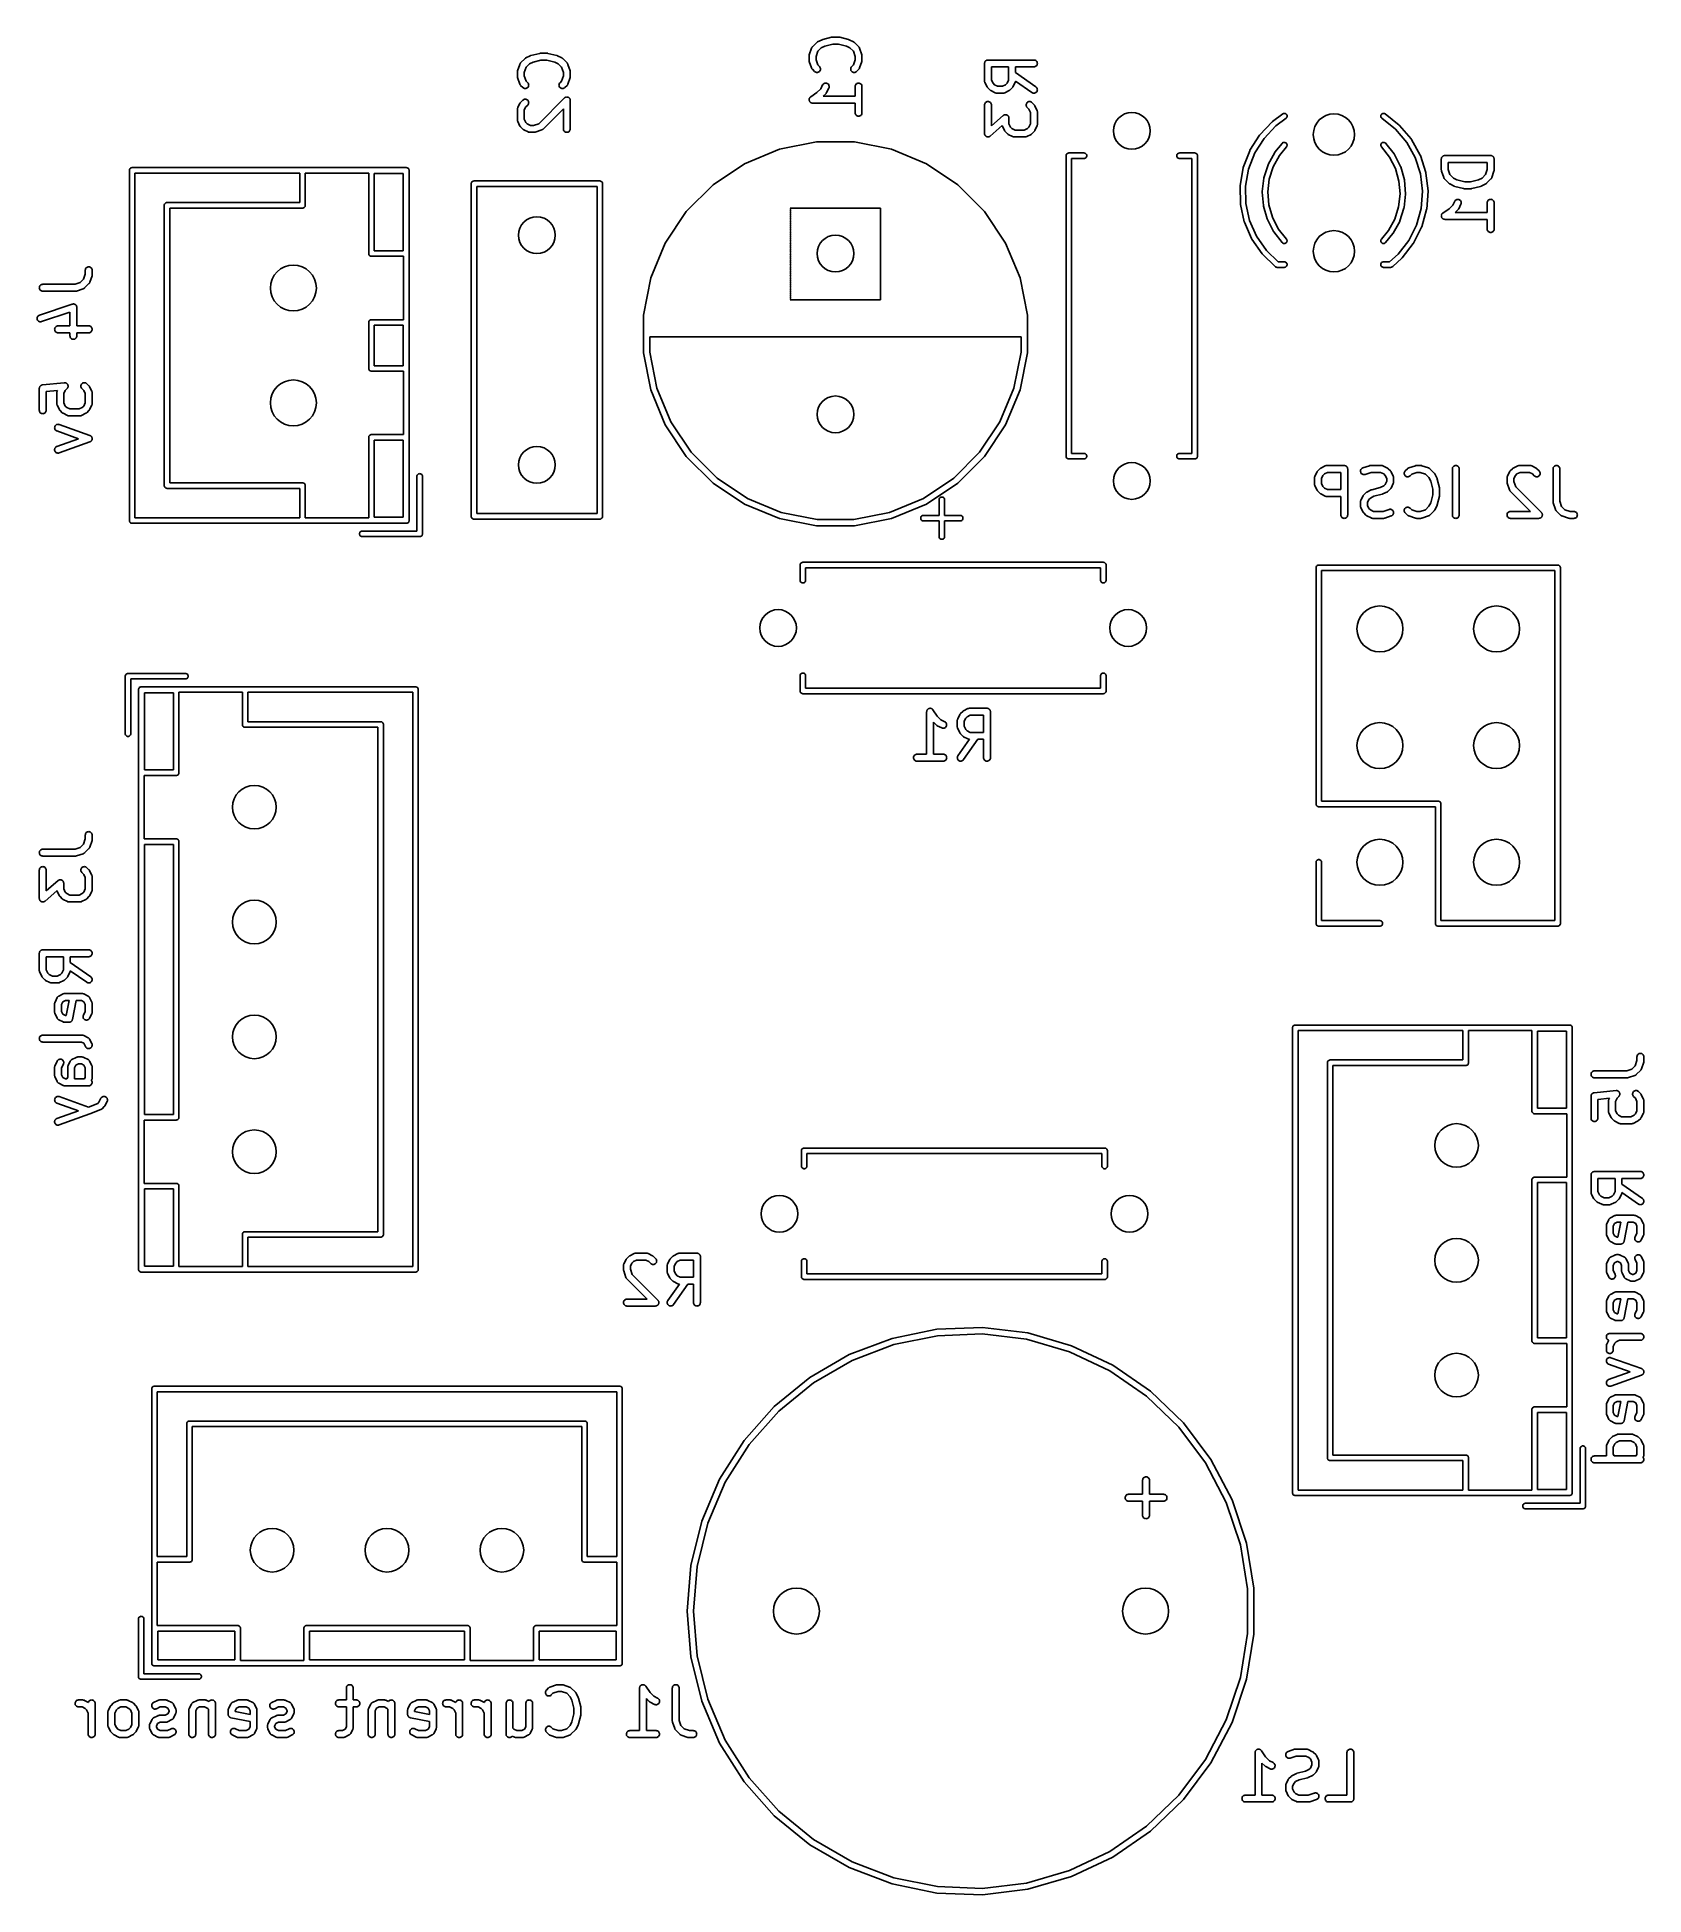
# Model space of a CAD drawing. Extents: x 140.2 to 175.1, y -102.6 to -62.2.
import ezdxf

# ---------------------------------------------------------------- set-up
doc = ezdxf.new("R2010")
doc.units = 0
doc.layers.add('BLACK', color=7, linetype='CONTINUOUS')

msp = doc.modelspace()

# ---------------------------------------------------------------- linework, layer by layer
at = {"layer": 'BLACK', "linetype": 'CONTINUOUS'}
for p, q in [((157.162, -62.2924), (157.257, -62.2448)), ((157.257, -62.2448), (157.258, -62.2444)), ((157.258, -62.2441), (157.265, -62.2417)), ((157.258, -62.2442), (157.258, -62.2441)), ((157.258, -62.2444), (157.258, -62.2442)), ((157.265, -62.2417), (157.272, -62.2393)), ((157.272, -62.2391), (157.463, -62.1915)), ((157.272, -62.2393), (157.272, -62.2391)), ((157.272, -62.2393), (157.272, -62.2393)), ((157.463, -62.1915), (157.464, -62.1913)), ((157.464, -62.1913), (157.465, -62.1911)), ((157.465, -62.1911), (157.466, -62.1907)), ((157.466, -62.1907), (157.472, -62.1901)), ((157.472, -62.1901), (157.478, -62.1893)), ((157.478, -62.1893), (157.48, -62.1894)), ((157.48, -62.1894), (157.481, -62.1893)), ((157.481, -62.1893), (157.624, -62.1893)), ((157.624, -62.1893), (157.625, -62.1893)), ((157.625, -62.1893), (157.626, -62.1894)), ((157.626, -62.1894), (157.628, -62.1894)), ((157.628, -62.1894), (157.633, -62.1903)), ((157.633, -62.1903), (157.639, -62.1909)), ((157.639, -62.1909), (157.641, -62.1913)), ((157.641, -62.1913), (157.642, -62.1915)), ((157.642, -62.1915), (157.832, -62.2391)), ((157.832, -62.2391), (157.833, -62.2394)), ((157.833, -62.2394), (157.834, -62.2395)), ((157.834, -62.2395), (157.834, -62.2396)), ((157.834, -62.2396), (157.841, -62.2421)), ((157.841, -62.2421), (157.847, -62.2445)), ((157.847, -62.2445), (157.848, -62.2447)), ((157.848, -62.2447), (157.848, -62.2448)), ((157.848, -62.2448), (157.943, -62.2924)), ((150.697, -62.7517), (150.792, -62.6565)), ((150.792, -62.6565), (150.793, -62.6558)), ((150.793, -62.6558), (150.796, -62.6531)), ((150.796, -62.6531), (150.799, -62.6502)), ((150.799, -62.6502), (150.802, -62.6486)), ((150.802, -62.6486), (150.804, -62.6466)), ((150.804, -62.6466), (150.808, -62.6447)), ((150.808, -62.6447), (150.812, -62.6424)), ((150.812, -62.6424), (150.907, -62.5948)), ((150.907, -62.5948), (150.908, -62.5944)), ((150.908, -62.5941), (150.915, -62.5917)), ((150.908, -62.5942), (150.908, -62.5941)), ((150.908, -62.5944), (150.908, -62.5942)), ((150.915, -62.5917), (150.922, -62.5893)), ((150.922, -62.5891), (151.113, -62.5415)), ((150.922, -62.5893), (150.922, -62.5891)), ((150.922, -62.5893), (150.922, -62.5893)), ((151.113, -62.5415), (151.114, -62.5413)), ((151.114, -62.5413), (151.115, -62.5411)), ((151.115, -62.5411), (151.116, -62.5407)), ((151.116, -62.5407), (151.122, -62.5401)), ((151.122, -62.5401), (151.128, -62.5393)), ((151.128, -62.5393), (151.13, -62.5394)), ((151.13, -62.5394), (151.131, -62.5393)), ((151.131, -62.5393), (151.274, -62.5393)), ((151.274, -62.5393), (151.275, -62.5393)), ((151.275, -62.5393), (151.276, -62.5394)), ((151.276, -62.5394), (151.278, -62.5394)), ((151.278, -62.5394), (151.283, -62.5403)), ((151.283, -62.5403), (151.289, -62.5409)), ((151.289, -62.5409), (151.291, -62.5413)), ((151.291, -62.5413), (151.292, -62.5415)), ((151.292, -62.5415), (151.482, -62.5891)), ((151.482, -62.5891), (151.483, -62.5894)), ((151.483, -62.5894), (151.484, -62.5895)), ((151.484, -62.5895), (151.484, -62.5896)), ((151.484, -62.5896), (151.491, -62.5921)), ((151.491, -62.5921), (151.497, -62.5945)), ((151.497, -62.5945), (151.498, -62.5947)), ((151.498, -62.5947), (151.498, -62.5948)), ((151.498, -62.5948), (151.593, -62.6424)), ((151.593, -62.6424), (151.594, -62.6429)), ((151.594, -62.6429), (151.598, -62.6452)), ((151.598, -62.6452), (151.601, -62.6472)), ((151.601, -62.6472), (151.604, -62.6492)), ((151.604, -62.6492), (151.606, -62.6509)), ((151.606, -62.6509), (151.609, -62.6538)), ((151.609, -62.6538), (151.613, -62.6565)), ((151.613, -62.6565), (151.708, -62.7517)), ((156.977, -62.5966), (156.978, -62.5924)), ((156.977, -62.5976), (156.977, -62.5966)), ((156.977, -62.6929), (156.977, -62.5976)), ((156.978, -62.5882), (156.979, -62.5851)), ((156.978, -62.5924), (156.978, -62.5882)), ((156.979, -62.582), (156.98, -62.578)), ((156.979, -62.5851), (156.979, -62.582)), ((156.98, -62.578), (156.981, -62.5739)), ((156.981, -62.5739), (157.029, -62.431)), ((157.029, -62.4301), (157.03, -62.428)), ((157.029, -62.431), (157.029, -62.4301)), ((157.03, -62.428), (157.031, -62.4259)), ((157.031, -62.4259), (157.033, -62.4214)), ((157.033, -62.4214), (157.035, -62.4168)), ((157.035, -62.4168), (157.037, -62.415)), ((157.037, -62.415), (157.038, -62.413)), ((157.038, -62.413), (157.041, -62.4091)), ((157.041, -62.4091), (157.044, -62.4049)), ((157.044, -62.4049), (157.046, -62.4034)), ((157.046, -62.4034), (157.047, -62.4017)), ((157.047, -62.4017), (157.142, -62.3065)), ((157.166, -62.4953), (157.127, -62.6098)), ((157.127, -62.6098), (157.127, -62.6807)), ((157.142, -62.3065), (157.143, -62.3058)), ((157.143, -62.3058), (157.146, -62.3031)), ((157.146, -62.3031), (157.149, -62.3002)), ((157.149, -62.3002), (157.152, -62.2986)), ((157.152, -62.2986), (157.154, -62.2966)), ((157.154, -62.2966), (157.158, -62.2947)), ((157.158, -62.2947), (157.162, -62.2924)), ((157.24, -62.4212), (157.166, -62.4953)), ((157.317, -62.3827), (157.24, -62.4212)), ((157.49, -62.3393), (157.317, -62.3827)), ((157.615, -62.3393), (157.49, -62.3393)), ((157.788, -62.3827), (157.615, -62.3393)), ((157.865, -62.4212), (157.788, -62.3827)), ((157.939, -62.4953), (157.865, -62.4212)), ((157.977, -62.6098), (157.939, -62.4953)), ((157.943, -62.2924), (157.944, -62.2929)), ((157.944, -62.2929), (157.948, -62.2952)), ((157.948, -62.2952), (157.951, -62.2972)), ((157.951, -62.2972), (157.954, -62.2992)), ((157.954, -62.2992), (157.956, -62.3009)), ((157.956, -62.3009), (157.959, -62.3038)), ((157.959, -62.3038), (157.963, -62.3065)), ((157.963, -62.3065), (158.058, -62.4017)), ((157.977, -62.6807), (157.977, -62.6098)), ((158.058, -62.4017), (158.059, -62.4025)), ((158.059, -62.4025), (158.06, -62.4042)), ((158.06, -62.4042), (158.062, -62.4057)), ((158.062, -62.4057), (158.064, -62.4099)), ((158.064, -62.4099), (158.068, -62.4139)), ((158.068, -62.4139), (158.069, -62.4159)), ((158.069, -62.4159), (158.07, -62.4177)), ((158.07, -62.4177), (158.072, -62.4224)), ((158.072, -62.4224), (158.074, -62.4269)), ((158.074, -62.4269), (158.075, -62.429)), ((158.075, -62.429), (158.076, -62.431)), ((158.076, -62.431), (158.124, -62.5739)), ((158.124, -62.5739), (158.124, -62.5749)), ((158.124, -62.5749), (158.125, -62.579)), ((158.125, -62.579), (158.126, -62.5831)), ((158.126, -62.5831), (158.126, -62.5862)), ((158.126, -62.5862), (158.127, -62.5892)), ((158.127, -62.5892), (158.127, -62.5934)), ((158.127, -62.5934), (158.127, -62.5976)), ((158.127, -62.5976), (158.127, -62.6929)), ((150.627, -62.9466), (150.628, -62.9424)), ((150.627, -62.9476), (150.627, -62.9466)), ((150.627, -63.0429), (150.627, -62.9476)), ((150.628, -63.0471), (150.627, -63.0429)), ((150.628, -62.9382), (150.629, -62.9351)), ((150.628, -62.9424), (150.628, -62.9382)), ((150.628, -63.0513), (150.628, -63.0471)), ((150.629, -63.0543), (150.628, -63.0513)), ((150.629, -62.932), (150.63, -62.928)), ((150.629, -62.9351), (150.629, -62.932)), ((150.629, -63.0574), (150.629, -63.0543)), ((150.63, -63.0615), (150.629, -63.0574)), ((150.63, -62.928), (150.631, -62.9239)), ((150.631, -63.0656), (150.63, -63.0615)), ((150.631, -62.9239), (150.679, -62.781)), ((150.631, -63.0666), (150.631, -63.0656)), ((150.679, -63.2094), (150.631, -63.0666)), ((150.679, -62.7801), (150.68, -62.7781)), ((150.679, -62.781), (150.679, -62.7801)), ((150.68, -62.7781), (150.681, -62.7759)), ((150.681, -62.7759), (150.683, -62.7714)), ((150.683, -62.7714), (150.685, -62.7668)), ((150.685, -62.7668), (150.687, -62.765)), ((150.687, -62.765), (150.688, -62.763)), ((150.688, -62.763), (150.691, -62.7591)), ((150.691, -62.7591), (150.694, -62.7549)), ((150.694, -62.7549), (150.696, -62.7534)), ((150.696, -62.7534), (150.697, -62.7517)), ((150.816, -62.8453), (150.777, -62.9598)), ((150.777, -62.9598), (150.777, -63.0307)), ((150.777, -63.0307), (150.816, -63.1452)), ((150.89, -62.7712), (150.816, -62.8453)), ((150.967, -62.7327), (150.89, -62.7712)), ((151.14, -62.6893), (150.967, -62.7327)), ((151.265, -62.6893), (151.14, -62.6893)), ((151.438, -62.7327), (151.265, -62.6893)), ((151.515, -62.7712), (151.438, -62.7327)), ((151.589, -62.8453), (151.515, -62.7712)), ((151.627, -62.9598), (151.589, -62.8453)), ((151.589, -63.1452), (151.627, -63.0307)), ((151.627, -63.0307), (151.627, -62.9598)), ((151.708, -62.7517), (151.709, -62.7525)), ((151.709, -62.7525), (151.71, -62.7542)), ((151.71, -62.7542), (151.712, -62.7557)), ((151.712, -62.7557), (151.714, -62.7599)), ((151.714, -62.7599), (151.718, -62.7639)), ((151.718, -62.7639), (151.719, -62.7659)), ((151.719, -62.7659), (151.72, -62.7677)), ((151.72, -62.7677), (151.722, -62.7724)), ((151.722, -62.7724), (151.724, -62.7769)), ((151.724, -62.7769), (151.725, -62.779)), ((151.725, -62.779), (151.726, -62.781)), ((151.726, -62.781), (151.774, -62.9239)), ((151.774, -63.0666), (151.726, -63.2094)), ((151.774, -62.9239), (151.774, -62.9249)), ((151.774, -62.9249), (151.775, -62.929)), ((151.776, -63.0585), (151.774, -63.0625)), ((151.774, -63.0625), (151.774, -63.0666)), ((151.775, -62.929), (151.776, -62.9331)), ((151.776, -62.9331), (151.776, -62.9362)), ((151.776, -62.9362), (151.777, -62.9392)), ((151.777, -63.0523), (151.776, -63.0553)), ((151.776, -63.0553), (151.776, -63.0585)), ((151.777, -62.9392), (151.777, -62.9434)), ((151.777, -62.9434), (151.777, -62.9476)), ((151.777, -62.9476), (151.777, -63.0429)), ((151.777, -63.0429), (151.777, -63.0439)), ((151.777, -63.0439), (151.777, -63.0481)), ((151.777, -63.0481), (151.777, -63.0523)), ((156.978, -62.6971), (156.977, -62.6929)), ((156.978, -62.7013), (156.978, -62.6971)), ((156.979, -62.7043), (156.978, -62.7013)), ((156.979, -62.7074), (156.979, -62.7043)), ((156.98, -62.7115), (156.979, -62.7074)), ((156.981, -62.7156), (156.98, -62.7115)), ((156.981, -62.7166), (156.981, -62.7156)), ((157.029, -62.8594), (156.981, -62.7166)), ((157.03, -62.8614), (157.029, -62.8594)), ((157.03, -62.8636), (157.03, -62.8614)), ((157.033, -62.8681), (157.03, -62.8636)), ((157.035, -62.8728), (157.033, -62.8681)), ((157.036, -62.8746), (157.035, -62.8728)), ((157.037, -62.8766), (157.036, -62.8746)), ((157.04, -62.8806), (157.037, -62.8766)), ((157.043, -62.8848), (157.04, -62.8806)), ((157.045, -62.8863), (157.043, -62.8848)), ((157.046, -62.888), (157.045, -62.8863)), ((157.047, -62.8887), (157.046, -62.888)), ((157.095, -62.9364), (157.047, -62.8887)), ((157.106, -62.9457), (157.095, -62.9364)), ((157.119, -62.9526), (157.106, -62.9457)), ((157.133, -62.9569), (157.119, -62.9526)), ((157.127, -62.6807), (157.166, -62.7952)), ((157.147, -62.9583), (157.133, -62.9569)), ((157.162, -62.957), (157.147, -62.9583)), ((157.176, -62.9528), (157.162, -62.957)), ((157.166, -62.7952), (157.201, -62.8303)), ((157.189, -62.9459), (157.176, -62.9528)), ((157.2, -62.9367), (157.189, -62.9459)), ((157.21, -62.9255), (157.2, -62.9367)), ((157.201, -62.8303), (157.201, -62.831)), ((157.201, -62.831), (157.211, -62.8425)), ((157.217, -62.9126), (157.21, -62.9255)), ((157.211, -62.8425), (157.217, -62.8555)), ((157.217, -62.8555), (157.221, -62.8695)), ((157.221, -62.8987), (157.217, -62.9126)), ((157.221, -62.8695), (157.223, -62.8841)), ((157.223, -62.8841), (157.221, -62.8987)), ((157.882, -62.8831), (157.884, -62.8685)), ((157.884, -62.8976), (157.882, -62.8831)), ((157.884, -62.8685), (157.888, -62.8545)), ((157.888, -62.9117), (157.884, -62.8976)), ((157.888, -62.8545), (157.895, -62.8416)), ((157.895, -62.9246), (157.888, -62.9117)), ((157.895, -62.8416), (157.904, -62.8303)), ((157.904, -62.936), (157.895, -62.9246)), ((157.904, -62.8303), (157.939, -62.7952)), ((157.915, -62.9454), (157.904, -62.936)), ((157.928, -62.9524), (157.915, -62.9454)), ((157.942, -62.9567), (157.928, -62.9524)), ((157.939, -62.7952), (157.977, -62.6807)), ((157.956, -62.9583), (157.942, -62.9567)), ((157.971, -62.9571), (157.956, -62.9583)), ((157.985, -62.953), (157.971, -62.9571)), ((157.998, -62.9462), (157.985, -62.953)), ((158.009, -62.9371), (157.998, -62.9462)), ((158.01, -62.9364), (158.009, -62.9371)), ((158.058, -62.8887), (158.01, -62.9364)), ((158.059, -62.887), (158.058, -62.8887)), ((158.061, -62.8855), (158.059, -62.887)), ((158.064, -62.8814), (158.061, -62.8855)), ((158.067, -62.8774), (158.064, -62.8814)), ((158.068, -62.8755), (158.067, -62.8774)), ((158.069, -62.8737), (158.068, -62.8755)), ((158.072, -62.8691), (158.069, -62.8737)), ((158.074, -62.8645), (158.072, -62.8691)), ((158.075, -62.8624), (158.074, -62.8645)), ((158.076, -62.8604), (158.075, -62.8624)), ((158.124, -62.7166), (158.076, -62.8594)), ((158.076, -62.8594), (158.076, -62.8604)), ((158.126, -62.7084), (158.124, -62.7125)), ((158.124, -62.7125), (158.124, -62.7166)), ((158.127, -62.7023), (158.126, -62.7053)), ((158.126, -62.7053), (158.126, -62.7084)), ((158.127, -62.6929), (158.127, -62.6939)), ((158.127, -62.6939), (158.127, -62.6981)), ((158.127, -62.6981), (158.127, -62.7023)), ((160.794, -62.7609), (160.795, -62.7538)), ((160.794, -62.7614), (160.794, -62.7609)), ((160.794, -62.7619), (160.794, -62.7614)), ((160.794, -62.7614), (160.794, -62.7614)), ((160.794, -62.7614), (160.794, -62.7614)), ((160.794, -63.1429), (160.794, -62.7619)), ((160.795, -62.7538), (160.796, -62.7468)), ((160.796, -62.7463), (160.798, -62.7396)), ((160.796, -62.7466), (160.796, -62.7463)), ((160.796, -62.7468), (160.796, -62.7466)), ((160.798, -62.7396), (160.8, -62.7328)), ((160.8, -62.7324), (160.804, -62.7261)), ((160.8, -62.7326), (160.8, -62.7324)), ((160.8, -62.7328), (160.8, -62.7326)), ((160.804, -62.7261), (160.807, -62.72)), ((160.807, -62.7195), (160.812, -62.7141)), ((160.807, -62.7198), (160.807, -62.7195)), ((160.807, -62.72), (160.807, -62.7198)), ((160.812, -62.7141), (160.817, -62.7087)), ((160.817, -62.7083), (160.822, -62.7039)), ((160.817, -62.7085), (160.817, -62.7083)), ((160.817, -62.7087), (160.817, -62.7085)), ((160.822, -62.7039), (160.828, -62.6994)), ((160.828, -62.6991), (160.835, -62.6959)), ((160.828, -62.6993), (160.828, -62.6991)), ((160.828, -62.6994), (160.828, -62.6993)), ((160.835, -62.6959), (160.841, -62.6926)), ((160.841, -62.6924), (160.848, -62.6904)), ((160.841, -62.6925), (160.841, -62.6924)), ((160.841, -62.6926), (160.841, -62.6925)), ((160.848, -62.6904), (160.855, -62.6883)), ((160.855, -62.6882), (160.862, -62.6876)), ((160.855, -62.6883), (160.855, -62.6882)), ((160.855, -62.6883), (160.855, -62.6883)), ((160.862, -62.6876), (160.869, -62.6869)), ((160.869, -62.6869), (161.869, -62.6869)), ((160.944, -62.8369), (160.944, -63.1252)), ((161.318, -62.8369), (160.944, -62.8369)), ((161.318, -63.1252), (161.318, -62.8369)), ((161.869, -62.8369), (161.468, -62.8369)), ((161.468, -62.8369), (161.468, -62.961)), ((161.468, -62.961), (161.912, -63.2719)), ((161.869, -62.6869), (161.87, -62.6869)), ((161.884, -62.8355), (161.869, -62.8369)), ((161.87, -62.6869), (161.885, -62.6885)), ((161.898, -62.8312), (161.884, -62.8355)), ((161.885, -62.6885), (161.899, -62.693)), ((161.911, -62.8244), (161.898, -62.8312)), ((161.899, -62.693), (161.912, -62.7)), ((161.922, -62.8151), (161.911, -62.8244)), ((161.912, -62.7), (161.923, -62.7094)), ((161.932, -62.8038), (161.922, -62.8151)), ((161.923, -62.7094), (161.932, -62.7208)), ((161.932, -62.7208), (161.939, -62.7338)), ((161.939, -62.791), (161.932, -62.8038)), ((161.939, -62.7338), (161.943, -62.7478)), ((161.943, -62.777), (161.939, -62.791)), ((161.943, -62.7478), (161.944, -62.7624)), ((161.944, -62.7624), (161.943, -62.777)), ((150.68, -63.2114), (150.679, -63.2094)), ((150.68, -63.2136), (150.68, -63.2114)), ((150.683, -63.2181), (150.68, -63.2136)), ((150.685, -63.2228), (150.683, -63.2181)), ((150.686, -63.2246), (150.685, -63.2228)), ((150.687, -63.2266), (150.686, -63.2246)), ((150.69, -63.2306), (150.687, -63.2266)), ((150.693, -63.2348), (150.69, -63.2306)), ((150.695, -63.2363), (150.693, -63.2348)), ((150.696, -63.238), (150.695, -63.2363)), ((150.697, -63.2387), (150.696, -63.238)), ((150.745, -63.2864), (150.697, -63.2387)), ((150.756, -63.2957), (150.745, -63.2864)), ((150.769, -63.3026), (150.756, -63.2957)), ((150.783, -63.3069), (150.769, -63.3026)), ((150.797, -63.3083), (150.783, -63.3069)), ((150.812, -63.307), (150.797, -63.3083)), ((150.826, -63.3028), (150.812, -63.307)), ((150.816, -63.1452), (150.851, -63.1803)), ((150.839, -63.2959), (150.826, -63.3028)), ((150.85, -63.2867), (150.839, -63.2959)), ((150.86, -63.2755), (150.85, -63.2867)), ((150.851, -63.1803), (150.851, -63.181)), ((150.851, -63.181), (150.861, -63.1925)), ((150.867, -63.2626), (150.86, -63.2755)), ((150.861, -63.1925), (150.867, -63.2055)), ((150.867, -63.2055), (150.871, -63.2195)), ((150.871, -63.2487), (150.867, -63.2626)), ((150.871, -63.2195), (150.873, -63.2341)), ((150.873, -63.2341), (150.871, -63.2487)), ((151.532, -63.2331), (151.534, -63.2185)), ((151.534, -63.2476), (151.532, -63.2331)), ((151.534, -63.2185), (151.538, -63.2045)), ((151.538, -63.2617), (151.534, -63.2476)), ((151.538, -63.2045), (151.545, -63.1916)), ((151.545, -63.2746), (151.538, -63.2617)), ((151.545, -63.1916), (151.554, -63.1803)), ((151.554, -63.286), (151.545, -63.2746)), ((151.554, -63.1803), (151.589, -63.1452)), ((151.565, -63.2954), (151.554, -63.286)), ((151.578, -63.3024), (151.565, -63.2954)), ((151.592, -63.3067), (151.578, -63.3024)), ((151.606, -63.3083), (151.592, -63.3067)), ((151.621, -63.3071), (151.606, -63.3083)), ((151.635, -63.303), (151.621, -63.3071)), ((151.648, -63.2962), (151.635, -63.303)), ((151.659, -63.2871), (151.648, -63.2962)), ((151.66, -63.2864), (151.659, -63.2871)), ((151.708, -63.2387), (151.66, -63.2864)), ((151.709, -63.237), (151.708, -63.2387)), ((151.711, -63.2355), (151.709, -63.237)), ((151.714, -63.2314), (151.711, -63.2355)), ((151.717, -63.2274), (151.714, -63.2314)), ((151.718, -63.2255), (151.717, -63.2274)), ((151.719, -63.2237), (151.718, -63.2255)), ((151.722, -63.2191), (151.719, -63.2237)), ((151.724, -63.2145), (151.722, -63.2191)), ((151.725, -63.2124), (151.724, -63.2145)), ((151.726, -63.2104), (151.725, -63.2124)), ((151.726, -63.2094), (151.726, -63.2104)), ((157.011, -63.4876), (157.147, -63.3965)), ((157.147, -63.3965), (157.229, -63.3151)), ((157.229, -63.3151), (157.271, -63.2307)), ((157.271, -63.2298), (157.279, -63.2175)), ((157.271, -63.2307), (157.271, -63.2298)), ((157.279, -63.2175), (157.29, -63.207)), ((157.344, -63.4126), (157.281, -63.475)), ((157.281, -63.475), (157.977, -63.475)), ((157.29, -63.207), (157.302, -63.1987)), ((157.302, -63.1987), (157.315, -63.1929)), ((157.315, -63.1929), (157.329, -63.1898)), ((157.329, -63.1898), (157.344, -63.1895)), ((157.344, -63.1895), (157.358, -63.1921)), ((157.346, -63.4093), (157.344, -63.4126)), ((157.349, -63.4063), (157.346, -63.4093)), ((157.351, -63.4037), (157.349, -63.4063)), ((157.353, -63.4012), (157.351, -63.4037)), ((157.355, -63.3975), (157.353, -63.4012)), ((157.357, -63.394), (157.355, -63.3975)), ((157.358, -63.3931), (157.357, -63.394)), ((157.358, -63.1921), (157.372, -63.1974)), ((157.405, -63.2978), (157.358, -63.3931)), ((157.372, -63.1974), (157.384, -63.2053)), ((157.384, -63.2053), (157.395, -63.2154)), ((157.395, -63.2154), (157.403, -63.2274)), ((157.403, -63.2274), (157.409, -63.2408)), ((157.41, -63.2842), (157.405, -63.2978)), ((157.409, -63.2408), (157.413, -63.2551)), ((157.413, -63.2697), (157.41, -63.2842)), ((157.413, -63.2551), (157.413, -63.2697)), ((157.977, -63.2632), (157.979, -63.2487)), ((157.977, -63.2643), (157.977, -63.2632)), ((157.977, -63.475), (157.977, -63.2643)), ((157.979, -63.2487), (157.983, -63.2347)), ((157.983, -63.2347), (157.99, -63.2219)), ((157.99, -63.2219), (158, -63.2107)), ((158, -63.2107), (158.011, -63.2015)), ((158.011, -63.2015), (158.024, -63.1947)), ((158.024, -63.1947), (158.038, -63.1906)), ((158.038, -63.1906), (158.053, -63.1893)), ((158.053, -63.1893), (158.067, -63.1908)), ((158.067, -63.1908), (158.081, -63.1951)), ((158.081, -63.1951), (158.094, -63.2021)), ((158.094, -63.2021), (158.106, -63.2114)), ((158.106, -63.2114), (158.115, -63.2228)), ((158.115, -63.2228), (158.122, -63.2357)), ((158.122, -63.2357), (158.126, -63.2497)), ((158.126, -63.2497), (158.127, -63.2643)), ((158.127, -63.2643), (158.127, -63.8357)), ((160.795, -63.1451), (160.794, -63.1429)), ((160.795, -63.1473), (160.795, -63.1451)), ((160.795, -63.1523), (160.795, -63.1473)), ((160.796, -63.1574), (160.795, -63.1523)), ((160.796, -63.1595), (160.796, -63.1574)), ((160.797, -63.1617), (160.796, -63.1595)), ((160.799, -63.1665), (160.797, -63.1617)), ((160.8, -63.1714), (160.799, -63.1665)), ((160.801, -63.1734), (160.8, -63.1714)), ((160.802, -63.1755), (160.801, -63.1734)), ((160.802, -63.1764), (160.802, -63.1755)), ((160.85, -63.2716), (160.802, -63.1764)), ((160.852, -63.2752), (160.85, -63.2716)), ((160.854, -63.2789), (160.852, -63.2752)), ((160.856, -63.2814), (160.854, -63.2789)), ((160.858, -63.284), (160.856, -63.2814)), ((160.861, -63.2871), (160.858, -63.284)), ((160.863, -63.2904), (160.861, -63.2871)), ((160.864, -63.2911), (160.863, -63.2904)), ((160.912, -63.3387), (160.864, -63.2911)), ((160.915, -63.3414), (160.912, -63.3387)), ((160.918, -63.3444), (160.915, -63.3414)), ((160.92, -63.3461), (160.918, -63.3444)), ((160.923, -63.348), (160.92, -63.3461)), ((160.927, -63.35), (160.923, -63.348)), ((160.93, -63.3523), (160.927, -63.35)), ((160.931, -63.3528), (160.93, -63.3523)), ((161.026, -63.4004), (160.931, -63.3528)), ((160.944, -63.1252), (160.979, -63.1937)), ((160.979, -63.1937), (161.009, -63.2241)), ((161.009, -63.2241), (161.078, -63.2583)), ((161.028, -63.4012), (161.026, -63.4004)), ((161.03, -63.4023), (161.028, -63.4012)), ((161.035, -63.4038), (161.03, -63.4023)), ((161.04, -63.4057), (161.035, -63.4038)), ((161.042, -63.406), (161.04, -63.4057)), ((161.044, -63.4067), (161.042, -63.406)), ((161.049, -63.4073), (161.044, -63.4067)), ((161.054, -63.4081), (161.049, -63.4073)), ((161.057, -63.4081), (161.054, -63.4081)), ((161.059, -63.4083), (161.057, -63.4081)), ((161.06, -63.4083), (161.059, -63.4083)), ((161.203, -63.4083), (161.06, -63.4083)), ((161.078, -63.2583), (161.185, -63.2583)), ((161.185, -63.2583), (161.254, -63.2241)), ((161.205, -63.4081), (161.203, -63.4083)), ((161.207, -63.4082), (161.205, -63.4081)), ((161.212, -63.4074), (161.207, -63.4082)), ((161.217, -63.4069), (161.212, -63.4074)), ((161.219, -63.4063), (161.217, -63.4069)), ((161.222, -63.4059), (161.219, -63.4063)), ((161.226, -63.4042), (161.222, -63.4059)), ((161.231, -63.4027), (161.226, -63.4042)), ((161.233, -63.4016), (161.231, -63.4027)), ((161.235, -63.4009), (161.233, -63.4016)), ((161.236, -63.4004), (161.235, -63.4009)), ((161.331, -63.3528), (161.236, -63.4004)), ((161.254, -63.2241), (161.284, -63.1937)), ((161.284, -63.1937), (161.318, -63.1252)), ((161.335, -63.3506), (161.331, -63.3528)), ((161.339, -63.3486), (161.335, -63.3506)), ((161.341, -63.3467), (161.339, -63.3486)), ((161.344, -63.345), (161.341, -63.3467)), ((161.347, -63.3421), (161.344, -63.345)), ((161.35, -63.3395), (161.347, -63.3421)), ((161.351, -63.3387), (161.35, -63.3395)), ((161.399, -63.2911), (161.351, -63.3387)), ((161.401, -63.2879), (161.399, -63.2911)), ((161.404, -63.2848), (161.401, -63.2879)), ((161.406, -63.2822), (161.404, -63.2848)), ((161.408, -63.2798), (161.406, -63.2822)), ((161.41, -63.2761), (161.408, -63.2798)), ((161.412, -63.2726), (161.41, -63.2761)), ((161.413, -63.2716), (161.412, -63.2726)), ((161.46, -63.1764), (161.413, -63.2716)), ((161.461, -63.1743), (161.46, -63.1764)), ((161.462, -63.1724), (161.461, -63.1743)), ((161.464, -63.1675), (161.462, -63.1724)), ((161.466, -63.1627), (161.464, -63.1675)), ((161.467, -63.1584), (161.466, -63.1605)), ((161.466, -63.1605), (161.466, -63.1627)), ((161.468, -63.1483), (161.467, -63.1534)), ((161.467, -63.1534), (161.467, -63.1584)), ((161.826, -63.3948), (161.468, -63.144)), ((161.468, -63.144), (161.468, -63.1461)), ((161.468, -63.1461), (161.468, -63.1483)), ((161.839, -63.402), (161.826, -63.3948)), ((161.853, -63.4065), (161.839, -63.402)), ((161.868, -63.4083), (161.853, -63.4065)), ((161.882, -63.4072), (161.868, -63.4083)), ((161.896, -63.4033), (161.882, -63.4072)), ((161.909, -63.3968), (161.896, -63.4033)), ((161.921, -63.3878), (161.909, -63.3968)), ((161.912, -63.2719), (161.913, -63.2725)), ((161.913, -63.2725), (161.924, -63.2822)), ((161.931, -63.3768), (161.921, -63.3878)), ((161.924, -63.2822), (161.933, -63.2938)), ((161.938, -63.3641), (161.931, -63.3768)), ((161.933, -63.2938), (161.94, -63.3069)), ((161.942, -63.3502), (161.938, -63.3641)), ((161.94, -63.3069), (161.943, -63.3211)), ((161.944, -63.3357), (161.942, -63.3502)), ((161.943, -63.3211), (161.944, -63.3357)), ((150.627, -63.7561), (150.628, -63.7539)), ((150.627, -63.7571), (150.627, -63.7561)), ((150.627, -63.9952), (150.627, -63.7571)), ((150.628, -63.7466), (150.629, -63.7415)), ((150.628, -63.7517), (150.628, -63.7466)), ((150.628, -63.7539), (150.628, -63.7517)), ((150.629, -63.7415), (150.63, -63.7395)), ((150.63, -63.7373), (150.632, -63.7325)), ((150.63, -63.7395), (150.63, -63.7373)), ((150.632, -63.7325), (150.633, -63.7276)), ((150.633, -63.7276), (150.635, -63.7257)), ((150.635, -63.7236), (150.683, -63.6284)), ((150.635, -63.7257), (150.635, -63.7236)), ((150.683, -63.6274), (150.686, -63.6239)), ((150.683, -63.6284), (150.683, -63.6274)), ((150.686, -63.6239), (150.688, -63.6202)), ((150.688, -63.6202), (150.69, -63.6178)), ((150.69, -63.6178), (150.691, -63.6151)), ((150.691, -63.6151), (150.694, -63.6121)), ((150.694, -63.6121), (150.697, -63.6089)), ((150.697, -63.6089), (150.745, -63.5613)), ((150.745, -63.5605), (150.757, -63.5514)), ((150.745, -63.5613), (150.745, -63.5605)), ((150.757, -63.5514), (150.77, -63.5446)), ((150.77, -63.5446), (150.784, -63.5406)), ((150.812, -63.7063), (150.777, -63.7748)), ((150.777, -63.7748), (150.777, -63.9775)), ((150.784, -63.5406), (150.798, -63.5393)), ((150.798, -63.5393), (150.813, -63.5409)), ((150.851, -63.6673), (150.812, -63.7063)), ((150.813, -63.5409), (150.827, -63.5452)), ((150.827, -63.5452), (150.84, -63.5523)), ((150.84, -63.5523), (150.851, -63.5616)), ((150.851, -63.5616), (150.86, -63.573)), ((150.86, -63.656), (150.851, -63.6673)), ((150.86, -63.573), (150.867, -63.5859)), ((150.867, -63.6431), (150.86, -63.656)), ((150.867, -63.5859), (150.871, -63.6)), ((150.871, -63.6291), (150.867, -63.6431)), ((150.871, -63.6), (150.873, -63.6145)), ((150.873, -63.6145), (150.871, -63.6291)), ((151.09, -64.0725), (151.649, -63.5136)), ((151.627, -63.7477), (151.184, -64.1911)), ((151.627, -64.1857), (151.627, -63.7477)), ((151.649, -63.5136), (151.65, -63.5131)), ((151.65, -63.5129), (151.656, -63.5084)), ((151.65, -63.5131), (151.65, -63.5129)), ((151.65, -63.5131), (151.65, -63.5131)), ((151.65, -63.5131), (151.65, -63.5131)), ((151.656, -63.5084), (151.661, -63.5039)), ((151.661, -63.5039), (151.661, -63.5038)), ((151.661, -63.5038), (151.662, -63.5038)), ((151.662, -63.5038), (151.668, -63.5004)), ((151.668, -63.5004), (151.674, -63.4971)), ((151.674, -63.4971), (151.675, -63.497)), ((151.674, -63.4971), (151.674, -63.4971)), ((151.675, -63.497), (151.681, -63.495)), ((151.681, -63.495), (151.688, -63.493)), ((151.688, -63.493), (151.689, -63.4929)), ((151.688, -63.493), (151.688, -63.493)), ((151.689, -63.4929), (151.696, -63.4923)), ((151.696, -63.4923), (151.703, -63.4917)), ((151.703, -63.4917), (151.703, -63.4917)), ((151.703, -63.4917), (151.71, -63.4924)), ((151.703, -63.4917), (151.703, -63.4917)), ((151.71, -63.4924), (151.717, -63.4932)), ((151.717, -63.4932), (151.718, -63.4932)), ((151.718, -63.4932), (151.718, -63.4933)), ((151.718, -63.4933), (151.725, -63.4954)), ((151.725, -63.4954), (151.731, -63.4975)), ((151.731, -63.4975), (151.732, -63.4976)), ((151.732, -63.4976), (151.732, -63.4976)), ((151.732, -63.4976), (151.738, -63.5011)), ((151.738, -63.5011), (151.744, -63.5045)), ((151.744, -63.5045), (151.744, -63.5046)), ((151.744, -63.5046), (151.745, -63.5046)), ((151.745, -63.5046), (151.75, -63.5092)), ((151.75, -63.5092), (151.756, -63.5138)), ((151.756, -63.5138), (151.756, -63.5139)), ((151.756, -63.5139), (151.756, -63.514)), ((151.756, -63.514), (151.76, -63.5196)), ((151.76, -63.5196), (151.765, -63.5252)), ((151.765, -63.5252), (151.765, -63.5253)), ((151.765, -63.5253), (151.765, -63.5254)), ((151.765, -63.5254), (151.768, -63.5319)), ((151.768, -63.5319), (151.772, -63.5381)), ((151.772, -63.5381), (151.772, -63.5382)), ((151.772, -63.5382), (151.772, -63.5383)), ((151.772, -63.5383), (151.774, -63.5452)), ((151.774, -63.5452), (151.776, -63.5521)), ((151.776, -63.5521), (151.776, -63.5522)), ((151.776, -63.5522), (151.776, -63.5524)), ((151.776, -63.5524), (151.777, -63.5595)), ((151.777, -63.5595), (151.777, -63.5667)), ((151.777, -63.5667), (151.777, -64.1857)), ((156.977, -63.5495), (156.978, -63.5424)), ((156.977, -63.5496), (156.977, -63.5495)), ((156.977, -63.5495), (156.977, -63.5495)), ((156.978, -63.557), (156.977, -63.5496)), ((156.978, -63.5424), (156.979, -63.535)), ((156.979, -63.5641), (156.978, -63.557)), ((156.979, -63.5349), (156.981, -63.5278)), ((156.979, -63.535), (156.979, -63.5349)), ((156.979, -63.535), (156.979, -63.535)), ((156.979, -63.5642), (156.979, -63.5641)), ((156.979, -63.5641), (156.979, -63.5641)), ((156.981, -63.571), (156.979, -63.5642)), ((156.981, -63.5278), (156.983, -63.521)), ((156.983, -63.5781), (156.981, -63.571)), ((156.983, -63.5209), (156.987, -63.5145)), ((156.983, -63.521), (156.983, -63.5209)), ((156.983, -63.521), (156.983, -63.521)), ((156.983, -63.5782), (156.983, -63.5781)), ((156.983, -63.5781), (156.983, -63.5781)), ((156.986, -63.5848), (156.983, -63.5782)), ((156.99, -63.5911), (156.986, -63.5848)), ((156.987, -63.5145), (156.99, -63.5082)), ((156.99, -63.5081), (156.995, -63.5027)), ((156.99, -63.5082), (156.99, -63.5081)), ((156.99, -63.5081), (156.99, -63.5081)), ((156.99, -63.5912), (156.99, -63.5911)), ((156.99, -63.5911), (156.99, -63.5911)), ((156.994, -63.5971), (156.99, -63.5912)), ((156.999, -63.6025), (156.994, -63.5971)), ((156.995, -63.5027), (156.999, -63.4969)), ((156.999, -63.4969), (156.999, -63.4968)), ((156.999, -63.4968), (157, -63.4968)), ((156.999, -63.6026), (156.999, -63.6025)), ((156.999, -63.6025), (156.999, -63.6025)), ((157.005, -63.6074), (156.999, -63.6026)), ((157, -63.4968), (157.005, -63.4924)), ((157.005, -63.4924), (157.011, -63.4876)), ((157.01, -63.6119), (157.005, -63.6074)), ((157.01, -63.612), (157.01, -63.6119)), ((157.01, -63.6119), (157.01, -63.6119)), ((157.016, -63.6153), (157.01, -63.612)), ((157.023, -63.6189), (157.016, -63.6153)), ((157.023, -63.619), (157.023, -63.6189)), ((157.03, -63.6211), (157.023, -63.619)), ((157.023, -63.619), (157.023, -63.619)), ((157.037, -63.6234), (157.03, -63.6211)), ((157.044, -63.6242), (157.037, -63.6234)), ((157.037, -63.6234), (157.037, -63.6234)), ((157.037, -63.6234), (157.037, -63.6234)), ((157.051, -63.625), (157.044, -63.6242)), ((157.052, -63.625), (157.051, -63.625)), ((157.051, -63.625), (157.051, -63.625)), ((157.051, -63.625), (157.051, -63.625)), ((157.051, -63.625), (157.051, -63.625)), ((157.977, -63.625), (157.052, -63.625)), ((157.977, -63.8357), (157.977, -63.625)), ((157.979, -63.8503), (157.977, -63.8357)), ((157.983, -63.8643), (157.979, -63.8503)), ((157.99, -63.8772), (157.983, -63.8643)), ((157.999, -63.8886), (157.99, -63.8772)), ((158.114, -63.8781), (158.105, -63.8893)), ((158.121, -63.8653), (158.114, -63.8781)), ((158.126, -63.8513), (158.121, -63.8653)), ((158.127, -63.8368), (158.126, -63.8513)), ((158.127, -63.8357), (158.127, -63.8368)), ((160.794, -63.6656), (160.796, -63.6511)), ((160.794, -63.6667), (160.794, -63.6656)), ((160.794, -64.2857), (160.794, -63.6667)), ((160.796, -63.6511), (160.8, -63.6371)), ((160.8, -63.6371), (160.807, -63.6243)), ((160.807, -63.6243), (160.817, -63.6131)), ((160.817, -63.6131), (160.828, -63.6039)), ((160.828, -63.6039), (160.841, -63.5971)), ((160.841, -63.5971), (160.855, -63.593)), ((160.855, -63.593), (160.87, -63.5917)), ((160.87, -63.5917), (160.884, -63.5932)), ((160.884, -63.5932), (160.898, -63.5975)), ((160.898, -63.5975), (160.911, -63.6045)), ((160.911, -63.6045), (160.923, -63.6138)), ((160.923, -63.6138), (160.932, -63.6252)), ((160.932, -63.6252), (160.939, -63.6381)), ((160.939, -63.6381), (160.943, -63.6521)), ((160.943, -63.6521), (160.944, -63.6667)), ((160.944, -63.6667), (160.944, -64.1204)), ((161.209, -63.8896), (161.212, -63.8884)), ((161.212, -63.8884), (161.214, -63.8869)), ((161.214, -63.8869), (161.218, -63.885)), ((161.218, -63.885), (161.222, -63.8828)), ((161.222, -63.8828), (161.225, -63.8821)), ((161.225, -63.8821), (161.227, -63.881)), ((161.227, -63.881), (161.232, -63.88)), ((161.232, -63.88), (161.236, -63.8787)), ((161.236, -63.8787), (161.239, -63.8785)), ((161.239, -63.8785), (161.241, -63.8779)), ((161.241, -63.8779), (161.246, -63.8778)), ((161.246, -63.8778), (161.251, -63.8774)), ((161.251, -63.8774), (161.253, -63.8777)), ((161.253, -63.8777), (161.256, -63.8776)), ((161.256, -63.8776), (161.261, -63.8784)), ((161.261, -63.8784), (161.265, -63.8789)), ((161.265, -63.8789), (161.268, -63.8797)), ((161.268, -63.8797), (161.271, -63.8801)), ((161.271, -63.8801), (161.275, -63.8818)), ((161.275, -63.8818), (161.279, -63.8832)), ((161.279, -63.8832), (161.282, -63.8845)), ((161.282, -63.8845), (161.284, -63.8854)), ((161.284, -63.8854), (161.288, -63.888)), ((161.288, -63.888), (161.292, -63.8902)), ((161.699, -63.6659), (161.701, -63.6513)), ((161.7, -63.6805), (161.699, -63.6659)), ((161.705, -63.6945), (161.7, -63.6805)), ((161.701, -63.6513), (161.705, -63.6374)), ((161.705, -63.6374), (161.712, -63.6245)), ((161.711, -63.7075), (161.705, -63.6945)), ((161.72, -63.719), (161.711, -63.7075)), ((161.712, -63.6245), (161.721, -63.6133)), ((161.721, -63.7197), (161.72, -63.719)), ((161.721, -63.6133), (161.733, -63.6041)), ((161.76, -63.7587), (161.721, -63.7197)), ((161.733, -63.6041), (161.746, -63.5972)), ((161.746, -63.5972), (161.76, -63.593)), ((161.76, -63.593), (161.774, -63.5917)), ((161.794, -63.8272), (161.76, -63.7587)), ((161.774, -63.5917), (161.789, -63.5931)), ((161.789, -63.5931), (161.803, -63.5974)), ((161.794, -64.0775), (161.794, -63.8272)), ((161.803, -63.5974), (161.816, -63.6043)), ((161.816, -63.6043), (161.827, -63.6136)), ((161.827, -63.6136), (161.875, -63.6613)), ((161.875, -63.6613), (161.876, -63.662)), ((161.876, -63.662), (161.878, -63.6653)), ((161.878, -63.6653), (161.881, -63.6684)), ((161.881, -63.6684), (161.883, -63.671)), ((161.883, -63.671), (161.885, -63.6734)), ((161.885, -63.6734), (161.887, -63.6772)), ((161.887, -63.6772), (161.889, -63.6807)), ((161.889, -63.6807), (161.936, -63.776)), ((161.936, -63.776), (161.937, -63.7769)), ((161.937, -63.7769), (161.938, -63.779)), ((161.938, -63.779), (161.939, -63.7809)), ((161.939, -63.7809), (161.94, -63.7859)), ((161.94, -63.7859), (161.942, -63.7907)), ((161.942, -63.7907), (161.942, -63.7928)), ((161.942, -63.7928), (161.943, -63.795)), ((161.943, -63.795), (161.943, -63.8001)), ((161.943, -63.8001), (161.944, -63.8051)), ((161.944, -63.8051), (161.944, -63.8073)), ((161.944, -63.8073), (161.944, -63.8095)), ((161.944, -63.8095), (161.944, -64.0952)), ((167.063, -64.026), (167.285, -63.8596)), ((167.285, -63.8596), (167.286, -63.8591)), ((167.286, -63.8591), (167.296, -63.8532)), ((167.296, -63.8532), (167.307, -63.8494)), ((167.307, -63.8494), (167.319, -63.8477)), ((167.319, -63.8477), (167.331, -63.8484)), ((167.331, -63.8484), (167.342, -63.8513)), ((167.342, -63.8513), (167.352, -63.8563)), ((167.352, -63.8563), (167.362, -63.8633)), ((167.362, -63.8633), (167.37, -63.872)), ((167.37, -63.872), (167.376, -63.8821)), ((167.376, -63.8821), (167.38, -63.8931)), ((169.421, -63.8907), (169.425, -63.8798)), ((169.425, -63.8798), (169.432, -63.8701)), ((169.432, -63.8701), (169.44, -63.8617)), ((169.44, -63.8617), (169.45, -63.8551)), ((169.45, -63.8551), (169.46, -63.8505)), ((169.46, -63.8505), (169.472, -63.848)), ((169.472, -63.848), (169.484, -63.8479)), ((169.484, -63.8479), (169.495, -63.85)), ((169.495, -63.85), (169.506, -63.8543)), ((169.506, -63.8543), (169.516, -63.8607)), ((169.516, -63.8607), (169.82, -64.102)), ((150.628, -63.9974), (150.627, -63.9952)), ((150.628, -63.9996), (150.628, -63.9974)), ((150.628, -64.0047), (150.628, -63.9996)), ((150.629, -64.0098), (150.628, -64.0047)), ((150.629, -64.0119), (150.629, -64.0098)), ((150.63, -64.0141), (150.629, -64.0119)), ((150.632, -64.0189), (150.63, -64.0141)), ((150.633, -64.0238), (150.632, -64.0189)), ((150.634, -64.0258), (150.633, -64.0238)), ((150.635, -64.0278), (150.634, -64.0258)), ((150.635, -64.0288), (150.635, -64.0278)), ((150.683, -64.124), (150.635, -64.0288)), ((150.685, -64.1276), (150.683, -64.124)), ((150.687, -64.1313), (150.685, -64.1276)), ((150.689, -64.1338), (150.687, -64.1313)), ((150.691, -64.1364), (150.689, -64.1338)), ((150.694, -64.1395), (150.691, -64.1364)), ((150.696, -64.1428), (150.694, -64.1395)), ((150.697, -64.1435), (150.696, -64.1428)), ((150.745, -64.1911), (150.697, -64.1435)), ((150.748, -64.1938), (150.745, -64.1911)), ((150.751, -64.1967), (150.748, -64.1938)), ((150.753, -64.1984), (150.751, -64.1967)), ((150.756, -64.2004), (150.753, -64.1984)), ((150.76, -64.2024), (150.756, -64.2004)), ((150.763, -64.2047), (150.76, -64.2024)), ((150.764, -64.2052), (150.763, -64.2047)), ((150.859, -64.2528), (150.764, -64.2052)), ((150.777, -63.9775), (150.812, -64.046)), ((150.812, -64.046), (150.842, -64.0765)), ((150.842, -64.0765), (150.911, -64.1107)), ((150.861, -64.2536), (150.859, -64.2528)), ((150.863, -64.2546), (150.861, -64.2536)), ((150.868, -64.2562), (150.863, -64.2546)), ((150.873, -64.258), (150.868, -64.2562)), ((150.875, -64.2584), (150.873, -64.258)), ((150.877, -64.2591), (150.875, -64.2584)), ((150.882, -64.2596), (150.877, -64.2591)), ((150.887, -64.2605), (150.882, -64.2596)), ((150.89, -64.2605), (150.887, -64.2605)), ((150.892, -64.2607), (150.89, -64.2605)), ((150.893, -64.2607), (150.892, -64.2607)), ((150.988, -64.2607), (150.893, -64.2607)), ((150.911, -64.1107), (150.976, -64.1107)), ((150.976, -64.1107), (151.09, -64.0725)), ((150.992, -64.2603), (150.988, -64.2607)), ((150.997, -64.2602), (150.992, -64.2603)), ((151, -64.2596), (150.997, -64.2602)), ((151.003, -64.2593), (151, -64.2596)), ((151.007, -64.2581), (151.003, -64.2593)), ((151.011, -64.2572), (151.007, -64.2581)), ((151.012, -64.2569), (151.011, -64.2572)), ((151.155, -64.2092), (151.012, -64.2569)), ((151.157, -64.2083), (151.155, -64.2092)), ((151.159, -64.2077), (151.157, -64.2083)), ((151.163, -64.2054), (151.159, -64.2077)), ((151.168, -64.2033), (151.163, -64.2054)), ((151.17, -64.202), (151.168, -64.2033)), ((151.172, -64.201), (151.17, -64.202)), ((151.176, -64.1978), (151.172, -64.201)), ((151.18, -64.1948), (151.176, -64.1978)), ((151.182, -64.1932), (151.18, -64.1948)), ((151.183, -64.1919), (151.182, -64.1932)), ((151.184, -64.1911), (151.183, -64.1919)), ((151.629, -64.2003), (151.627, -64.1857)), ((151.633, -64.2143), (151.629, -64.2003)), ((151.64, -64.2272), (151.633, -64.2143)), ((151.649, -64.2386), (151.64, -64.2272)), ((151.66, -64.2479), (151.649, -64.2386)), ((151.673, -64.2549), (151.66, -64.2479)), ((151.687, -64.2592), (151.673, -64.2549)), ((151.702, -64.2607), (151.687, -64.2592)), ((151.716, -64.2594), (151.702, -64.2607)), ((151.73, -64.2553), (151.716, -64.2594)), ((151.743, -64.2485), (151.73, -64.2553)), ((151.755, -64.2393), (151.743, -64.2485)), ((151.764, -64.2281), (151.755, -64.2393)), ((151.771, -64.2153), (151.764, -64.2281)), ((151.776, -64.2013), (151.771, -64.2153)), ((151.777, -64.1868), (151.776, -64.2013)), ((151.777, -64.1857), (151.777, -64.1868)), ((158.01, -63.8979), (157.999, -63.8886)), ((158.023, -63.9049), (158.01, -63.8979)), ((158.037, -63.9092), (158.023, -63.9049)), ((158.052, -63.9107), (158.037, -63.9092)), ((158.066, -63.9094), (158.052, -63.9107)), ((158.08, -63.9053), (158.066, -63.9094)), ((158.093, -63.8985), (158.08, -63.9053)), ((158.105, -63.8893), (158.093, -63.8985)), ((160.795, -64.2904), (160.794, -64.2857)), ((160.795, -64.2951), (160.795, -64.2904)), ((161.178, -64.1152), (160.919, -64.3422)), ((160.944, -64.1204), (161.201, -63.8959)), ((161.18, -64.1189), (161.178, -64.1152)), ((161.181, -64.1238), (161.18, -64.1189)), ((161.182, -64.1258), (161.181, -64.1238)), ((161.183, -64.1278), (161.182, -64.1258)), ((161.183, -64.1288), (161.183, -64.1278)), ((161.231, -64.224), (161.183, -64.1288)), ((161.201, -63.8959), (161.202, -63.8953)), ((161.202, -63.8953), (161.206, -63.8926)), ((161.206, -63.8926), (161.209, -63.8896)), ((161.233, -64.2276), (161.231, -64.224)), ((161.235, -64.2313), (161.233, -64.2276)), ((161.237, -64.2338), (161.235, -64.2313)), ((161.239, -64.2364), (161.237, -64.2338)), ((161.242, -64.2395), (161.239, -64.2364)), ((161.244, -64.2428), (161.242, -64.2395)), ((161.245, -64.2435), (161.244, -64.2428)), ((161.293, -64.2911), (161.245, -64.2435)), ((161.292, -63.8902), (161.294, -63.8919)), ((161.296, -64.2938), (161.293, -64.2911)), ((161.294, -63.8919), (161.297, -63.8933)), ((161.297, -63.8933), (161.3, -63.8965)), ((161.3, -63.8965), (161.304, -63.8995)), ((161.304, -63.8995), (161.305, -63.9016)), ((161.305, -63.9016), (161.307, -63.9034)), ((161.307, -63.9034), (161.31, -63.9072)), ((161.31, -63.9072), (161.313, -63.9109)), ((161.313, -63.9109), (161.314, -63.9132)), ((161.314, -63.9132), (161.316, -63.9154)), ((161.316, -63.9154), (161.317, -63.9196)), ((161.317, -63.9196), (161.32, -63.9238)), ((161.32, -63.9238), (161.32, -63.9263)), ((161.32, -63.9263), (161.322, -63.9287)), ((161.322, -63.9287), (161.323, -63.9333)), ((161.323, -63.9333), (161.324, -63.9378)), ((161.324, -63.9378), (161.324, -63.9404)), ((161.324, -63.9404), (161.325, -63.943)), ((161.325, -63.943), (161.325, -63.9477)), ((161.325, -63.9477), (161.325, -63.9524)), ((161.325, -63.9524), (161.325, -64.0775)), ((161.325, -64.0775), (161.36, -64.146)), ((161.36, -64.146), (161.39, -64.1765)), ((161.39, -64.1765), (161.459, -64.2107)), ((161.459, -64.2107), (161.661, -64.2107)), ((161.661, -64.2107), (161.73, -64.1765)), ((161.73, -64.1765), (161.76, -64.146)), ((161.76, -64.146), (161.794, -64.0775)), ((161.826, -64.2919), (161.823, -64.2945)), ((161.827, -64.2911), (161.826, -64.2919)), ((161.875, -64.2435), (161.827, -64.2911)), ((161.877, -64.2403), (161.875, -64.2435)), ((161.88, -64.2372), (161.877, -64.2403)), ((161.882, -64.2346), (161.88, -64.2372)), ((161.884, -64.2322), (161.882, -64.2346)), ((161.886, -64.2285), (161.884, -64.2322)), ((161.888, -64.2249), (161.886, -64.2285)), ((161.889, -64.224), (161.888, -64.2249)), ((161.936, -64.1288), (161.889, -64.224)), ((161.937, -64.1267), (161.936, -64.1288)), ((161.938, -64.1248), (161.937, -64.1267)), ((161.94, -64.1199), (161.938, -64.1248)), ((161.942, -64.1151), (161.94, -64.1199)), ((161.943, -64.1108), (161.942, -64.1129)), ((161.942, -64.1129), (161.942, -64.1151)), ((161.944, -64.1007), (161.943, -64.1057)), ((161.943, -64.1057), (161.943, -64.1108)), ((161.944, -64.0952), (161.944, -64.0963)), ((161.944, -64.0963), (161.944, -64.0985)), ((161.944, -64.0985), (161.944, -64.1007)), ((166.788, -64.314), (167.056, -64.0327)), ((167.139, -64.1191), (166.879, -64.3925)), ((167.056, -64.0321), (167.06, -64.0291)), ((167.056, -64.0327), (167.056, -64.0321)), ((167.06, -64.0291), (167.063, -64.026)), ((167.357, -63.9557), (167.139, -64.1191)), ((167.366, -63.9478), (167.357, -63.9557)), ((167.373, -63.9384), (167.366, -63.9478)), ((167.378, -63.9278), (167.373, -63.9384)), ((167.381, -63.9164), (167.378, -63.9278)), ((167.38, -63.8931), (167.381, -63.9047)), ((167.381, -63.9047), (167.381, -63.9164)), ((169.419, -63.9022), (169.421, -63.8907)), ((169.419, -63.9139), (169.419, -63.9022)), ((169.421, -63.9254), (169.419, -63.9139)), ((169.426, -63.9362), (169.421, -63.9254)), ((169.432, -63.9459), (169.426, -63.9362)), ((169.441, -63.9541), (169.432, -63.9459)), ((169.441, -63.9547), (169.441, -63.9541)), ((169.741, -64.1924), (169.441, -63.9547)), ((169.985, -64.4793), (169.741, -64.1924)), ((169.82, -64.102), (169.821, -64.1025)), ((169.821, -64.1025), (169.825, -64.1064)), ((169.825, -64.1064), (169.829, -64.1101)), ((169.829, -64.1101), (170.08, -64.406)), ((155.57, -64.9459), (156.331, -64.6309)), ((156.331, -64.6309), (157.138, -64.4702)), ((157.138, -64.4702), (157.962, -64.4702)), ((157.962, -64.4702), (158.769, -64.6309)), ((158.769, -64.6309), (159.53, -64.9459)), ((160.796, -64.2977), (160.795, -64.2951)), ((160.796, -64.3003), (160.796, -64.2977)), ((160.797, -64.3048), (160.796, -64.3003)), ((160.798, -64.3094), (160.797, -64.3048)), ((160.799, -64.3118), (160.798, -64.3094)), ((160.8, -64.3143), (160.799, -64.3118)), ((160.802, -64.3184), (160.8, -64.3143)), ((160.804, -64.3227), (160.802, -64.3184)), ((160.806, -64.3249), (160.804, -64.3227)), ((160.807, -64.3272), (160.806, -64.3249)), ((160.81, -64.3309), (160.807, -64.3272)), ((160.813, -64.3347), (160.81, -64.3309)), ((160.814, -64.3365), (160.813, -64.3347)), ((160.816, -64.3386), (160.814, -64.3365)), ((160.82, -64.3416), (160.816, -64.3386)), ((160.823, -64.3448), (160.82, -64.3416)), ((160.825, -64.3462), (160.823, -64.3448)), ((160.827, -64.3479), (160.825, -64.3462)), ((160.832, -64.3501), (160.827, -64.3479)), ((160.836, -64.3526), (160.832, -64.3501)), ((160.838, -64.3536), (160.836, -64.3526)), ((160.84, -64.3549), (160.838, -64.3536)), ((160.845, -64.3562), (160.84, -64.3549)), ((160.849, -64.3579), (160.845, -64.3562)), ((160.852, -64.3584), (160.849, -64.3579)), ((160.854, -64.3592), (160.852, -64.3584)), ((160.859, -64.3597), (160.854, -64.3592)), ((160.864, -64.3605), (160.859, -64.3597)), ((160.866, -64.3604), (160.864, -64.3605)), ((160.869, -64.3607), (160.866, -64.3604)), ((160.874, -64.3603), (160.869, -64.3607)), ((160.878, -64.3602), (160.874, -64.3603)), ((160.881, -64.3596), (160.878, -64.3602)), ((160.883, -64.3594), (160.881, -64.3596)), ((160.888, -64.3581), (160.883, -64.3594)), ((160.893, -64.357), (160.888, -64.3581)), ((160.895, -64.356), (160.893, -64.357)), ((160.897, -64.3553), (160.895, -64.356)), ((160.902, -64.3531), (160.897, -64.3553)), ((160.906, -64.3512), (160.902, -64.3531)), ((160.908, -64.3497), (160.906, -64.3512)), ((160.91, -64.3485), (160.908, -64.3497)), ((160.914, -64.3455), (160.91, -64.3485)), ((160.918, -64.3428), (160.914, -64.3455)), ((160.919, -64.3422), (160.918, -64.3428)), ((161.299, -64.2967), (161.296, -64.2938)), ((161.301, -64.2984), (161.299, -64.2967)), ((161.304, -64.3004), (161.301, -64.2984)), ((161.308, -64.3024), (161.304, -64.3004)), ((161.311, -64.3047), (161.308, -64.3024)), ((161.312, -64.3052), (161.311, -64.3047)), ((161.407, -64.3528), (161.312, -64.3052)), ((161.409, -64.3536), (161.407, -64.3528)), ((161.411, -64.3546), (161.409, -64.3536)), ((161.416, -64.3562), (161.411, -64.3546)), ((161.421, -64.358), (161.416, -64.3562)), ((161.423, -64.3584), (161.421, -64.358)), ((161.425, -64.3591), (161.423, -64.3584)), ((161.43, -64.3596), (161.425, -64.3591)), ((161.435, -64.3605), (161.43, -64.3596)), ((161.438, -64.3605), (161.435, -64.3605)), ((161.44, -64.3607), (161.438, -64.3605)), ((161.441, -64.3607), (161.44, -64.3607)), ((161.679, -64.3607), (161.441, -64.3607)), ((161.681, -64.3605), (161.679, -64.3607)), ((161.683, -64.3606), (161.681, -64.3605)), ((161.688, -64.3598), (161.683, -64.3606)), ((161.693, -64.3593), (161.688, -64.3598)), ((161.696, -64.3586), (161.693, -64.3593)), ((161.698, -64.3583), (161.696, -64.3586)), ((161.703, -64.3565), (161.698, -64.3583)), ((161.707, -64.3551), (161.703, -64.3565)), ((161.709, -64.354), (161.707, -64.3551)), ((161.712, -64.3533), (161.709, -64.354)), ((161.808, -64.3052), (161.712, -64.3528)), ((161.712, -64.3528), (161.712, -64.3533)), ((161.811, -64.3029), (161.808, -64.3052)), ((161.815, -64.301), (161.811, -64.3029)), ((161.817, -64.299), (161.815, -64.301)), ((161.82, -64.2974), (161.817, -64.299)), ((161.823, -64.2945), (161.82, -64.2974)), ((166.427, -65.0239), (166.567, -64.6617)), ((166.567, -64.6617), (166.568, -64.6609)), ((166.568, -64.6609), (166.57, -64.6561)), ((166.57, -64.6561), (166.573, -64.6513)), ((166.573, -64.6513), (166.781, -64.3233)), ((166.879, -64.3925), (166.677, -64.7106)), ((166.781, -64.3226), (166.785, -64.3183)), ((166.781, -64.3233), (166.781, -64.3226)), ((166.785, -64.3183), (166.788, -64.314)), ((167.114, -64.6976), (167.117, -64.6934)), ((167.117, -64.6934), (167.274, -64.5009)), ((167.367, -64.5768), (167.213, -64.7651)), ((167.274, -64.5003), (167.283, -64.4921)), ((167.274, -64.5009), (167.274, -64.5003)), ((167.283, -64.4921), (167.292, -64.4857)), ((167.292, -64.4857), (167.303, -64.4813)), ((167.303, -64.4813), (167.315, -64.4791)), ((167.315, -64.4791), (167.326, -64.4792)), ((167.326, -64.4792), (167.338, -64.4816)), ((167.338, -64.4816), (167.349, -64.4861)), ((167.349, -64.4861), (167.358, -64.4926)), ((167.358, -64.4926), (167.367, -64.501)), ((167.367, -64.501), (167.373, -64.5107)), ((167.373, -64.567), (167.367, -64.5768)), ((167.373, -64.5107), (167.378, -64.5215)), ((167.378, -64.5562), (167.373, -64.567)), ((167.378, -64.5215), (167.38, -64.533)), ((167.38, -64.5447), (167.378, -64.5562)), ((167.38, -64.533), (167.38, -64.5447)), ((169.42, -64.5313), (169.423, -64.5199)), ((169.42, -64.543), (169.42, -64.5313)), ((169.422, -64.5546), (169.42, -64.543)), ((169.426, -64.5655), (169.422, -64.5546)), ((169.423, -64.5199), (169.428, -64.5092)), ((169.432, -64.5754), (169.426, -64.5655)), ((169.428, -64.5092), (169.434, -64.4996)), ((169.433, -64.5761), (169.432, -64.5754)), ((169.611, -64.8011), (169.433, -64.5761)), ((169.434, -64.4996), (169.443, -64.4916)), ((169.443, -64.4916), (169.453, -64.4853)), ((169.453, -64.4853), (169.464, -64.4811)), ((169.464, -64.4811), (169.475, -64.479)), ((169.475, -64.479), (169.487, -64.4793)), ((169.487, -64.4793), (169.498, -64.4818)), ((169.498, -64.4818), (169.509, -64.4865)), ((169.509, -64.4865), (169.519, -64.4932)), ((169.519, -64.4932), (169.527, -64.5016)), ((169.527, -64.5016), (169.709, -64.7312)), ((170.169, -64.8081), (169.985, -64.4793)), ((170.08, -64.406), (170.081, -64.4066)), ((170.081, -64.4066), (170.084, -64.4112)), ((170.084, -64.4112), (170.087, -64.4156)), ((170.087, -64.4156), (170.276, -64.7547)), ((142.18, -65.09), (142.181, -65.0782)), ((142.18, -65.093), (142.18, -65.09)), ((142.18, -72.7071), (142.18, -65.093)), ((142.181, -65.0782), (142.184, -65.0669)), ((142.184, -65.0669), (142.19, -65.0565)), ((142.19, -65.0565), (142.197, -65.0474)), ((142.197, -65.0474), (142.207, -65.0399)), ((142.207, -65.0399), (142.217, -65.0343)), ((142.217, -65.0343), (142.228, -65.0309)), ((142.228, -65.0309), (142.237, -65.03)), ((142.237, -65.03), (142.24, -65.0297)), ((142.237, -65.03), (142.237, -65.03)), ((142.24, -65.0297), (142.243, -65.03)), ((142.243, -65.03), (148.207, -65.03)), ((148.207, -65.03), (148.21, -65.0297)), ((148.21, -65.0297), (148.213, -65.03)), ((148.213, -65.03), (148.213, -65.03)), ((148.213, -65.03), (148.222, -65.0309)), ((148.222, -65.0309), (148.233, -65.0343)), ((148.233, -65.0343), (148.242, -65.0389)), ((148.242, -65.0389), (148.243, -65.0399)), ((148.243, -65.0399), (148.253, -65.0474)), ((148.253, -65.0474), (148.26, -65.0565)), ((148.26, -65.0565), (148.266, -65.0669)), ((148.266, -65.0669), (148.269, -65.0782)), ((148.269, -65.0782), (148.27, -65.0867)), ((148.27, -65.0867), (148.27, -65.09)), ((148.27, -65.09), (148.27, -65.0929)), ((148.27, -65.0929), (148.27, -72.7071)), ((154.886, -65.4034), (155.57, -64.9459)), ((159.53, -64.9459), (160.214, -65.4034)), ((162.57, -64.77), (162.571, -64.7582)), ((162.57, -64.7729), (162.57, -64.77)), ((162.57, -71.307), (162.57, -64.7729)), ((162.571, -64.7582), (162.574, -64.7469)), ((162.574, -64.7469), (162.58, -64.7365)), ((162.58, -64.7365), (162.587, -64.7274)), ((162.587, -64.7274), (162.597, -64.7199)), ((162.597, -64.7199), (162.607, -64.7143)), ((162.607, -64.7143), (162.618, -64.7109)), ((162.618, -64.7109), (162.627, -64.71)), ((162.627, -64.71), (162.63, -64.7097)), ((162.63, -64.7097), (162.633, -64.71)), ((162.633, -64.71), (162.963, -64.71)), ((162.963, -64.83), (162.69, -64.83)), ((162.69, -64.83), (162.69, -71.25)), ((162.963, -64.71), (162.972, -64.7109)), ((162.972, -64.8291), (162.963, -64.83)), ((162.972, -64.7109), (162.983, -64.7143)), ((162.983, -64.8257), (162.972, -64.8291)), ((162.983, -64.7143), (162.993, -64.7199)), ((162.993, -64.8201), (162.983, -64.8257)), ((162.993, -64.7199), (163.003, -64.7274)), ((163.003, -64.8126), (162.993, -64.8201)), ((163.003, -64.7274), (163.01, -64.7365)), ((163.01, -64.8035), (163.003, -64.8126)), ((163.01, -64.7365), (163.016, -64.7469)), ((163.016, -64.7931), (163.01, -64.8035)), ((163.016, -64.7469), (163.019, -64.7582)), ((163.019, -64.7818), (163.016, -64.7931)), ((163.019, -64.7582), (163.02, -64.77)), ((163.02, -64.77), (163.019, -64.7818)), ((164.98, -64.77), (164.981, -64.7582)), ((164.981, -64.7818), (164.98, -64.77)), ((164.981, -64.7582), (164.984, -64.7469)), ((164.984, -64.7931), (164.981, -64.7818)), ((164.984, -64.7469), (164.99, -64.7365)), ((164.99, -64.8035), (164.984, -64.7931)), ((164.99, -64.7365), (164.997, -64.7274)), ((164.997, -64.8126), (164.99, -64.8035)), ((164.997, -64.7274), (165.007, -64.7199)), ((165.007, -64.8201), (164.997, -64.8126)), ((165.007, -64.7199), (165.017, -64.7143)), ((165.017, -64.8257), (165.007, -64.8201)), ((165.017, -64.7143), (165.028, -64.7109)), ((165.028, -64.8291), (165.017, -64.8257)), ((165.028, -64.7109), (165.037, -64.71)), ((165.037, -64.83), (165.028, -64.8291)), ((165.037, -64.71), (165.367, -64.71)), ((165.31, -64.83), (165.037, -64.83)), ((165.31, -71.25), (165.31, -64.83)), ((165.367, -64.71), (165.37, -64.7097)), ((165.37, -64.7097), (165.373, -64.71)), ((165.373, -64.71), (165.373, -64.71)), ((165.373, -64.71), (165.382, -64.7109)), ((165.382, -64.7109), (165.393, -64.7143)), ((165.393, -64.7143), (165.403, -64.7199)), ((165.403, -64.7199), (165.413, -64.7274)), ((165.413, -64.7274), (165.42, -64.7365)), ((165.42, -64.7365), (165.426, -64.7469)), ((165.426, -64.7469), (165.429, -64.7582)), ((165.429, -64.7582), (165.43, -64.77)), ((165.43, -64.77), (165.43, -64.7729)), ((165.43, -64.7729), (165.43, -71.3071)), ((166.357, -65.4177), (166.424, -65.0352)), ((166.424, -65.0343), (166.426, -65.0291)), ((166.424, -65.0352), (166.424, -65.0343)), ((166.426, -65.0291), (166.427, -65.0239)), ((166.541, -65.0617), (166.476, -65.4327)), ((166.677, -64.7106), (166.541, -65.0617)), ((166.876, -65.2485), (166.965, -64.9696)), ((166.965, -64.9688), (166.967, -64.9638)), ((166.965, -64.9696), (166.965, -64.9688)), ((166.967, -64.9638), (166.969, -64.9588)), ((166.969, -64.9588), (167.111, -64.7024)), ((167.077, -65.0116), (166.992, -65.2793)), ((167.213, -64.7651), (167.077, -65.0116)), ((167.111, -64.7017), (167.114, -64.6976)), ((167.111, -64.7024), (167.111, -64.7017)), ((169.739, -65.0511), (169.611, -64.8011)), ((169.709, -64.7312), (169.709, -64.7319)), ((169.709, -64.7319), (169.712, -64.7365)), ((169.712, -64.7365), (169.715, -64.7411)), ((169.715, -64.7411), (169.848, -65.0015)), ((169.816, -65.3212), (169.739, -65.0511)), ((169.848, -65.0015), (169.849, -65.0023)), ((169.849, -65.0023), (169.851, -65.0074)), ((169.851, -65.0074), (169.853, -65.0124)), ((169.853, -65.0124), (169.933, -65.2939)), ((170.285, -65.1663), (170.169, -64.8081)), ((170.276, -64.7547), (170.277, -64.7555)), ((170.277, -64.7555), (170.279, -64.7605)), ((170.279, -64.7605), (170.281, -64.7654)), ((170.281, -64.7654), (170.401, -65.1349)), ((170.737, -64.8409), (170.738, -64.8338)), ((170.737, -64.8414), (170.737, -64.8409)), ((170.737, -64.8419), (170.737, -64.8414)), ((170.737, -64.8414), (170.737, -64.8414)), ((170.737, -64.8414), (170.737, -64.8414)), ((170.737, -65.08), (170.737, -64.8419)), ((170.738, -65.0842), (170.737, -65.08)), ((170.738, -64.8338), (170.739, -64.8268)), ((170.738, -65.0884), (170.738, -65.0842)), ((170.739, -65.0915), (170.738, -65.0884)), ((170.739, -64.8263), (170.741, -64.8196)), ((170.739, -64.8266), (170.739, -64.8263)), ((170.739, -64.8268), (170.739, -64.8266)), ((170.739, -65.0946), (170.739, -65.0915)), ((170.74, -65.0986), (170.739, -65.0946)), ((170.741, -65.1027), (170.74, -65.0986)), ((170.741, -64.8196), (170.743, -64.8128)), ((170.743, -64.8124), (170.747, -64.8062)), ((170.743, -64.8126), (170.743, -64.8124)), ((170.743, -64.8128), (170.743, -64.8126)), ((170.747, -64.8062), (170.75, -64.8)), ((170.75, -64.7995), (170.755, -64.7941)), ((170.75, -64.7998), (170.75, -64.7995)), ((170.75, -64.8), (170.75, -64.7998)), ((170.755, -64.7941), (170.76, -64.7887)), ((170.76, -64.7883), (170.765, -64.7839)), ((170.76, -64.7885), (170.76, -64.7883)), ((170.76, -64.7887), (170.76, -64.7885)), ((170.765, -64.7839), (170.771, -64.7794)), ((170.771, -64.7791), (170.778, -64.7759)), ((170.771, -64.7793), (170.771, -64.7791)), ((170.771, -64.7794), (170.771, -64.7793)), ((170.778, -64.7759), (170.784, -64.7726)), ((170.784, -64.7724), (170.791, -64.7704)), ((170.784, -64.7725), (170.784, -64.7724)), ((170.784, -64.7726), (170.784, -64.7725)), ((170.791, -64.7704), (170.798, -64.7683)), ((170.798, -64.7682), (170.805, -64.7676)), ((170.798, -64.7683), (170.798, -64.7682)), ((170.798, -64.7683), (170.798, -64.7683)), ((170.805, -64.7676), (170.812, -64.7669)), ((170.812, -64.7669), (171.812, -64.7669)), ((170.887, -64.9169), (170.887, -65.0678)), ((171.737, -64.9169), (170.887, -64.9169)), ((170.887, -65.0678), (170.926, -65.1823)), ((171.699, -65.1823), (171.737, -65.0678)), ((171.737, -65.0678), (171.737, -64.9169)), ((171.812, -64.7669), (171.813, -64.7669)), ((171.813, -64.7669), (171.813, -64.7669)), ((171.813, -64.7669), (171.813, -64.7669)), ((171.813, -64.7669), (171.813, -64.7669)), ((171.813, -64.7669), (171.82, -64.7677)), ((171.82, -64.7677), (171.827, -64.7684)), ((171.827, -64.7684), (171.828, -64.7685)), ((171.828, -64.7685), (171.828, -64.7685)), ((171.828, -64.7685), (171.835, -64.7707)), ((171.835, -64.7707), (171.841, -64.7728)), ((171.841, -64.7728), (171.842, -64.7729)), ((171.842, -64.7729), (171.842, -64.773)), ((171.842, -64.773), (171.848, -64.7764)), ((171.848, -64.7764), (171.854, -64.7797)), ((171.854, -64.7797), (171.855, -64.7799)), ((171.855, -64.7799), (171.855, -64.78)), ((171.855, -64.78), (171.86, -64.7846)), ((171.86, -64.7846), (171.866, -64.7891)), ((171.866, -64.7891), (171.866, -64.7893)), ((171.866, -64.7893), (171.866, -64.7894)), ((171.866, -64.7894), (171.87, -64.7949)), ((171.87, -64.7949), (171.875, -64.8004)), ((171.875, -64.8004), (171.875, -64.8006)), ((171.875, -64.8006), (171.875, -64.8008)), ((171.875, -64.8008), (171.878, -64.8071)), ((171.878, -64.8071), (171.882, -64.8133)), ((171.882, -64.8133), (171.882, -64.8136)), ((171.882, -64.8136), (171.882, -64.8138)), ((171.882, -64.8138), (171.884, -64.8206)), ((171.884, -64.8206), (171.886, -64.8273)), ((171.886, -65.0956), (171.884, -65.0996)), ((171.884, -65.0996), (171.884, -65.1037)), ((171.886, -64.8273), (171.886, -64.8276)), ((171.886, -64.8276), (171.886, -64.8278)), ((171.886, -64.8278), (171.887, -64.8349)), ((171.887, -65.0894), (171.886, -65.0925)), ((171.886, -65.0925), (171.886, -65.0956)), ((171.887, -64.8349), (171.887, -64.8419)), ((171.887, -64.8419), (171.887, -65.08)), ((171.887, -65.08), (171.887, -65.081)), ((171.887, -65.081), (171.887, -65.0852)), ((171.887, -65.0852), (171.887, -65.0894)), ((142.3, -65.15), (142.3, -72.65)), ((145.89, -65.15), (142.3, -65.15)), ((145.89, -65.79), (145.89, -65.15)), ((147.39, -65.15), (146.01, -65.15)), ((146.01, -65.15), (146.01, -65.8471)), ((147.39, -66.8971), (147.39, -65.15)), ((147.51, -65.16), (147.51, -66.84)), ((148.14, -65.16), (147.51, -65.16)), ((148.14, -66.84), (148.14, -65.16)), ((149.62, -65.38), (149.621, -65.3682)), ((149.62, -65.383), (149.62, -65.38)), ((149.62, -72.6171), (149.62, -65.383)), ((149.621, -65.3682), (149.624, -65.3569)), ((149.624, -65.3569), (149.63, -65.3465)), ((149.63, -65.3465), (149.637, -65.3374)), ((149.637, -65.3374), (149.647, -65.3299)), ((149.647, -65.3299), (149.657, -65.3243)), ((149.657, -65.3243), (149.668, -65.3209)), ((149.668, -65.3209), (149.677, -65.32)), ((149.677, -65.32), (149.68, -65.3197)), ((149.677, -65.32), (149.677, -65.32)), ((149.68, -65.3197), (149.683, -65.32)), ((149.683, -65.32), (152.417, -65.32)), ((149.74, -65.44), (149.74, -72.56)), ((152.36, -65.44), (149.74, -65.44)), ((152.36, -72.56), (152.36, -65.44)), ((152.417, -65.32), (152.42, -65.3197)), ((152.42, -65.3197), (152.423, -65.32)), ((152.423, -65.32), (152.432, -65.3209)), ((152.432, -65.3209), (152.443, -65.3243)), ((152.443, -65.3243), (152.453, -65.3299)), ((152.453, -65.3299), (152.463, -65.3374)), ((152.463, -65.3374), (152.47, -65.3465)), ((152.47, -65.3465), (152.476, -65.3569)), ((152.476, -65.3569), (152.479, -65.3682)), ((152.479, -65.3682), (152.48, -65.38)), ((152.48, -65.38), (152.48, -65.3829)), ((152.48, -65.3829), (152.48, -72.6171)), ((154.303, -65.9855), (154.886, -65.4034)), ((160.214, -65.4034), (160.797, -65.9855)), ((166.356, -65.4231), (166.357, -65.4177)), ((166.356, -65.4285), (166.356, -65.4231)), ((166.356, -65.4293), (166.356, -65.4285)), ((166.364, -65.8176), (166.356, -65.4293)), ((166.476, -65.4327), (166.484, -65.8092)), ((166.841, -65.5509), (166.873, -65.26)), ((166.873, -65.26), (166.874, -65.2592)), ((166.874, -65.2592), (166.875, -65.2538)), ((166.875, -65.2538), (166.876, -65.2485)), ((166.992, -65.2793), (166.96, -65.5585)), ((169.84, -65.6012), (169.816, -65.3212)), ((169.933, -65.2939), (169.933, -65.2947)), ((169.933, -65.2947), (169.934, -65.3)), ((169.934, -65.3), (169.935, -65.3054)), ((169.935, -65.3054), (169.96, -65.5972)), ((170.329, -65.5403), (170.285, -65.1663)), ((170.401, -65.1349), (170.401, -65.1357)), ((170.401, -65.1357), (170.402, -65.141)), ((170.402, -65.141), (170.403, -65.1463)), ((170.403, -65.1463), (170.449, -65.532)), ((170.741, -65.1037), (170.741, -65.1027)), ((170.789, -65.2466), (170.741, -65.1037)), ((170.79, -65.2486), (170.789, -65.2466)), ((170.79, -65.2507), (170.79, -65.2486)), ((170.793, -65.2553), (170.79, -65.2507)), ((170.795, -65.2599), (170.793, -65.2553)), ((170.796, -65.2617), (170.795, -65.2599)), ((170.797, -65.2637), (170.796, -65.2617)), ((170.8, -65.2677), (170.797, -65.2637)), ((170.803, -65.2719), (170.8, -65.2677)), ((170.805, -65.2734), (170.803, -65.2719)), ((170.806, -65.2751), (170.805, -65.2734)), ((170.807, -65.2759), (170.806, -65.2751)), ((170.902, -65.3711), (170.807, -65.2759)), ((170.905, -65.3738), (170.902, -65.3711)), ((170.908, -65.3767), (170.905, -65.3738)), ((170.911, -65.3784), (170.908, -65.3767)), ((170.914, -65.3804), (170.911, -65.3784)), ((170.917, -65.3824), (170.914, -65.3804)), ((170.921, -65.3847), (170.917, -65.3824)), ((170.922, -65.3852), (170.921, -65.3847)), ((171.017, -65.4328), (170.922, -65.3852)), ((170.926, -65.1823), (171, -65.2565)), ((171, -65.2565), (171.077, -65.295)), ((171.017, -65.4329), (171.017, -65.4328)), ((171.018, -65.4331), (171.017, -65.4329)), ((171.024, -65.4355), (171.018, -65.4331)), ((171.031, -65.438), (171.024, -65.4355)), ((171.031, -65.4381), (171.031, -65.438)), ((171.031, -65.4382), (171.031, -65.4381)), ((171.032, -65.4385), (171.031, -65.4382)), ((171.223, -65.4861), (171.032, -65.4385)), ((171.077, -65.295), (171.25, -65.3383)), ((171.224, -65.4863), (171.223, -65.4861)), ((171.225, -65.4867), (171.224, -65.4863)), ((171.231, -65.4874), (171.225, -65.4867)), ((171.237, -65.4882), (171.231, -65.4874)), ((171.239, -65.4882), (171.237, -65.4882)), ((171.24, -65.4883), (171.239, -65.4882)), ((171.241, -65.4883), (171.24, -65.4883)), ((171.384, -65.4883), (171.241, -65.4883)), ((171.25, -65.3383), (171.375, -65.3383)), ((171.375, -65.3383), (171.548, -65.295)), ((171.385, -65.4882), (171.384, -65.4883)), ((171.386, -65.4883), (171.385, -65.4882)), ((171.392, -65.4875), (171.386, -65.4883)), ((171.398, -65.4869), (171.392, -65.4875)), ((171.4, -65.4865), (171.398, -65.4869)), ((171.401, -65.4863), (171.4, -65.4865)), ((171.402, -65.4861), (171.401, -65.4863)), ((171.592, -65.4385), (171.402, -65.4861)), ((171.548, -65.295), (171.625, -65.2565)), ((171.593, -65.4384), (171.592, -65.4385)), ((171.6, -65.4359), (171.593, -65.4383)), ((171.593, -65.4383), (171.593, -65.4384)), ((171.606, -65.4336), (171.6, -65.4359)), ((171.607, -65.4334), (171.606, -65.4336)), ((171.608, -65.4328), (171.607, -65.4333)), ((171.607, -65.4333), (171.607, -65.4334)), ((171.703, -65.3852), (171.608, -65.4328)), ((171.625, -65.2565), (171.699, -65.1823)), ((171.707, -65.3829), (171.703, -65.3852)), ((171.71, -65.381), (171.707, -65.3829)), ((171.713, -65.379), (171.71, -65.381)), ((171.715, -65.3774), (171.713, -65.379)), ((171.719, -65.3745), (171.715, -65.3774)), ((171.722, -65.3719), (171.719, -65.3745)), ((171.723, -65.3711), (171.722, -65.3719)), ((171.818, -65.2759), (171.723, -65.3711)), ((171.819, -65.2742), (171.818, -65.2759)), ((171.821, -65.2727), (171.819, -65.2742)), ((171.824, -65.2685), (171.821, -65.2727)), ((171.827, -65.2646), (171.824, -65.2685)), ((171.828, -65.2626), (171.827, -65.2646)), ((171.829, -65.2608), (171.828, -65.2626)), ((171.832, -65.2562), (171.829, -65.2608)), ((171.834, -65.2517), (171.832, -65.2562)), ((171.835, -65.2496), (171.834, -65.2517)), ((171.836, -65.2476), (171.835, -65.2496)), ((171.884, -65.1037), (171.836, -65.2466)), ((171.836, -65.2466), (171.836, -65.2476)), ((142.94, -65.85), (142.941, -65.8382)), ((142.94, -65.8529), (142.94, -65.85)), ((142.94, -68.8971), (142.94, -65.8529)), ((142.941, -65.8382), (142.944, -65.8269)), ((142.944, -65.8269), (142.95, -65.8165)), ((142.95, -65.8165), (142.957, -65.8074)), ((142.957, -65.8074), (142.967, -65.7999)), ((142.967, -65.7999), (142.977, -65.7943)), ((142.977, -65.7943), (142.988, -65.7909)), ((142.988, -65.7909), (142.997, -65.79)), ((142.997, -65.79), (143, -65.7897)), ((143, -65.7897), (143.003, -65.79)), ((143.003, -65.79), (145.89, -65.79)), ((145.947, -65.91), (143.06, -65.91)), ((143.06, -65.91), (143.06, -71.89)), ((145.95, -65.9103), (145.947, -65.91)), ((145.954, -65.9099), (145.95, -65.9103)), ((145.962, -65.9091), (145.954, -65.9099)), ((145.973, -65.9057), (145.962, -65.9091)), ((145.983, -65.9001), (145.973, -65.9057)), ((145.993, -65.8926), (145.983, -65.9001)), ((146, -65.8835), (145.993, -65.8926)), ((146.006, -65.8731), (146, -65.8835)), ((146.009, -65.8618), (146.006, -65.8731)), ((146.01, -65.85), (146.009, -65.8618)), ((146.01, -65.8471), (146.01, -65.85)), ((156.567, -65.909), (156.569, -65.9172)), ((158.533, -65.909), (156.567, -65.909)), ((158.531, -65.9172), (158.533, -65.909)), ((166.365, -65.823), (166.364, -65.8176)), ((166.365, -65.8284), (166.365, -65.823)), ((166.365, -65.8292), (166.365, -65.8284)), ((166.449, -66.2085), (166.365, -65.8292)), ((166.484, -65.8092), (166.565, -66.177)), ((166.84, -65.5563), (166.841, -65.5509)), ((166.84, -65.5618), (166.84, -65.5563)), ((166.84, -65.5626), (166.84, -65.5618)), ((166.865, -65.8543), (166.84, -65.5626)), ((166.866, -65.8597), (166.865, -65.8543)), ((166.866, -65.8651), (166.866, -65.8597)), ((166.867, -65.8659), (166.866, -65.8651)), ((166.947, -66.1473), (166.867, -65.8659)), ((166.96, -65.5585), (166.984, -65.8385)), ((166.984, -65.8385), (167.061, -66.1087)), ((169.723, -66.1482), (169.808, -65.8805)), ((169.808, -65.8805), (169.84, -65.6012)), ((169.925, -65.9059), (169.924, -65.9112)), ((169.926, -65.9006), (169.925, -65.9059)), ((169.927, -65.8998), (169.926, -65.9006)), ((169.959, -65.6089), (169.927, -65.8998)), ((169.96, -65.6034), (169.959, -65.6089)), ((169.96, -65.5972), (169.96, -65.598)), ((169.96, -65.598), (169.96, -65.6034)), ((170.3, -65.9158), (170.329, -65.5403)), ((170.449, -65.5437), (170.419, -65.9309)), ((170.449, -65.532), (170.449, -65.5328)), ((170.449, -65.5328), (170.449, -65.5382)), ((170.449, -65.5382), (170.449, -65.5437)), ((170.907, -65.9265), (170.989, -65.8451)), ((170.989, -65.8451), (171.031, -65.7607)), ((171.031, -65.7598), (171.039, -65.7475)), ((171.031, -65.7607), (171.031, -65.7598)), ((171.039, -65.7475), (171.05, -65.737)), ((171.05, -65.737), (171.062, -65.7287)), ((171.062, -65.7287), (171.075, -65.7229)), ((171.075, -65.7229), (171.089, -65.7198)), ((171.089, -65.7198), (171.104, -65.7195)), ((171.104, -65.7195), (171.118, -65.7221)), ((171.118, -65.7221), (171.132, -65.7274)), ((171.165, -65.8278), (171.118, -65.9231)), ((171.132, -65.7274), (171.144, -65.7353)), ((171.144, -65.7353), (171.155, -65.7454)), ((171.155, -65.7454), (171.163, -65.7574)), ((171.163, -65.7574), (171.169, -65.7708)), ((171.17, -65.8142), (171.165, -65.8278)), ((171.169, -65.7708), (171.173, -65.7851)), ((171.173, -65.7997), (171.17, -65.8142)), ((171.173, -65.7851), (171.173, -65.7997)), ((171.737, -65.7932), (171.739, -65.7787)), ((171.737, -65.7943), (171.737, -65.7932)), ((171.737, -66.005), (171.737, -65.7943)), ((171.739, -65.7787), (171.743, -65.7647)), ((171.743, -65.7647), (171.75, -65.7519)), ((171.75, -65.7519), (171.76, -65.7407)), ((171.76, -65.7407), (171.771, -65.7315)), ((171.771, -65.7315), (171.784, -65.7247)), ((171.784, -65.7247), (171.798, -65.7206)), ((171.798, -65.7206), (171.813, -65.7193)), ((171.813, -65.7193), (171.827, -65.7208)), ((171.827, -65.7208), (171.841, -65.7251)), ((171.841, -65.7251), (171.854, -65.7321)), ((171.854, -65.7321), (171.866, -65.7414)), ((171.866, -65.7414), (171.875, -65.7528)), ((171.875, -65.7528), (171.882, -65.7657)), ((171.882, -65.7657), (171.886, -65.7797)), ((171.886, -65.7797), (171.887, -65.7943)), ((171.887, -65.7943), (171.887, -66.3657)), ((153.846, -66.6701), (154.303, -65.9855)), ((156.569, -65.9408), (156.567, -65.949)), ((156.567, -65.949), (156.569, -65.9572)), ((156.569, -65.9808), (156.567, -65.989)), ((156.567, -65.989), (156.569, -65.9972)), ((156.569, -66.0208), (156.567, -66.029)), ((156.567, -66.029), (156.569, -66.0372)), ((156.569, -66.0608), (156.567, -66.069)), ((156.567, -66.069), (156.569, -66.0772)), ((156.569, -66.1008), (156.567, -66.109)), ((156.567, -66.109), (156.569, -66.1172)), ((156.569, -66.1408), (156.567, -66.149)), ((156.567, -66.149), (156.569, -66.1572)), ((156.569, -66.1808), (156.567, -66.189)), ((156.567, -66.189), (156.569, -66.1972)), ((156.569, -66.2208), (156.567, -66.229)), ((156.567, -66.229), (156.569, -66.2372)), ((156.569, -66.2608), (156.567, -66.269)), ((156.567, -66.269), (156.569, -66.2772)), ((156.569, -66.3008), (156.567, -66.309)), ((156.567, -66.309), (156.569, -66.3172)), ((156.569, -65.9172), (156.57, -65.929)), ((156.57, -65.929), (156.569, -65.9408)), ((156.569, -65.9572), (156.57, -65.969)), ((156.57, -65.969), (156.569, -65.9808)), ((156.569, -65.9972), (156.57, -66.009)), ((156.57, -66.009), (156.569, -66.0208)), ((156.569, -66.0372), (156.57, -66.049)), ((156.57, -66.049), (156.569, -66.0608)), ((156.569, -66.0772), (156.57, -66.089)), ((156.57, -66.089), (156.569, -66.1008)), ((156.569, -66.1172), (156.57, -66.129)), ((156.57, -66.129), (156.569, -66.1408)), ((156.569, -66.1572), (156.57, -66.169)), ((156.57, -66.169), (156.569, -66.1808)), ((156.569, -66.1972), (156.57, -66.209)), ((156.57, -66.209), (156.569, -66.2208)), ((156.569, -66.2372), (156.57, -66.249)), ((156.57, -66.249), (156.569, -66.2608)), ((156.569, -66.2772), (156.57, -66.289)), ((156.57, -66.289), (156.569, -66.3008)), ((158.53, -65.929), (158.531, -65.9172)), ((158.531, -65.9408), (158.53, -65.929)), ((158.53, -65.969), (158.531, -65.9572)), ((158.531, -65.9808), (158.53, -65.969)), ((158.53, -66.009), (158.531, -65.9972)), ((158.531, -66.0208), (158.53, -66.009)), ((158.53, -66.049), (158.531, -66.0372)), ((158.531, -66.0608), (158.53, -66.049)), ((158.53, -66.089), (158.531, -66.0772)), ((158.531, -66.1008), (158.53, -66.089)), ((158.53, -66.129), (158.531, -66.1172)), ((158.531, -66.1408), (158.53, -66.129)), ((158.53, -66.169), (158.531, -66.1572)), ((158.531, -66.1808), (158.53, -66.169)), ((158.53, -66.209), (158.531, -66.1972)), ((158.531, -66.2208), (158.53, -66.209)), ((158.53, -66.249), (158.531, -66.2372)), ((158.531, -66.2608), (158.53, -66.249)), ((158.53, -66.289), (158.531, -66.2772)), ((158.531, -66.3008), (158.53, -66.289)), ((158.533, -65.949), (158.531, -65.9408)), ((158.531, -65.9572), (158.533, -65.949)), ((158.533, -65.989), (158.531, -65.9808)), ((158.531, -65.9972), (158.533, -65.989)), ((158.533, -66.029), (158.531, -66.0208)), ((158.531, -66.0372), (158.533, -66.029)), ((158.533, -66.069), (158.531, -66.0608)), ((158.531, -66.0772), (158.533, -66.069)), ((158.533, -66.109), (158.531, -66.1008)), ((158.531, -66.1172), (158.533, -66.109)), ((158.533, -66.149), (158.531, -66.1408)), ((158.531, -66.1572), (158.533, -66.149)), ((158.533, -66.189), (158.531, -66.1808)), ((158.531, -66.1972), (158.533, -66.189)), ((158.533, -66.229), (158.531, -66.2208)), ((158.531, -66.2372), (158.533, -66.229)), ((158.533, -66.269), (158.531, -66.2608)), ((158.531, -66.2772), (158.533, -66.269)), ((158.533, -66.309), (158.531, -66.3008)), ((158.531, -66.3172), (158.533, -66.309)), ((160.797, -65.9855), (161.254, -66.6701)), ((166.451, -66.2137), (166.449, -66.2085)), ((166.452, -66.2189), (166.451, -66.2137)), ((166.453, -66.2197), (166.452, -66.2189)), ((166.608, -66.5755), (166.453, -66.2197)), ((166.565, -66.177), (166.716, -66.522)), ((166.949, -66.1524), (166.947, -66.1473)), ((166.951, -66.1575), (166.949, -66.1524)), ((166.951, -66.1582), (166.951, -66.1575)), ((167.085, -66.4187), (166.951, -66.1582)), ((167.061, -66.1087), (167.189, -66.3588)), ((169.587, -66.3947), (169.723, -66.1482)), ((169.831, -66.201), (169.69, -66.4574)), ((169.833, -66.196), (169.831, -66.201)), ((169.835, -66.191), (169.833, -66.196)), ((169.924, -65.9112), (169.835, -66.1902)), ((169.835, -66.1902), (169.835, -66.191)), ((170.029, -66.6146), (170.199, -66.2785)), ((170.199, -66.2785), (170.3, -65.9158)), ((170.417, -65.9424), (170.313, -66.3165)), ((170.418, -65.9371), (170.417, -65.9424)), ((170.419, -65.9317), (170.418, -65.9371)), ((170.419, -65.9309), (170.419, -65.9317)), ((170.737, -66.0795), (170.738, -66.0721)), ((170.737, -66.0796), (170.737, -66.0795)), ((170.737, -66.0795), (170.737, -66.0795)), ((170.738, -66.087), (170.737, -66.0796)), ((170.738, -66.0721), (170.739, -66.065)), ((170.739, -66.0941), (170.738, -66.087)), ((170.739, -66.0649), (170.741, -66.0578)), ((170.739, -66.065), (170.739, -66.0649)), ((170.739, -66.065), (170.739, -66.065)), ((170.739, -66.0942), (170.739, -66.0941)), ((170.739, -66.0941), (170.739, -66.0941)), ((170.741, -66.101), (170.739, -66.0942)), ((170.741, -66.0578), (170.743, -66.051)), ((170.743, -66.1081), (170.741, -66.101)), ((170.743, -66.0509), (170.747, -66.0445)), ((170.743, -66.051), (170.743, -66.0509)), ((170.743, -66.051), (170.743, -66.051)), ((170.743, -66.1082), (170.743, -66.1081)), ((170.743, -66.1081), (170.743, -66.1081)), ((170.746, -66.1148), (170.743, -66.1082)), ((170.75, -66.1211), (170.746, -66.1148)), ((170.747, -66.0445), (170.75, -66.0382)), ((170.75, -66.0381), (170.755, -66.0327)), ((170.75, -66.0382), (170.75, -66.0381)), ((170.75, -66.0381), (170.75, -66.0381)), ((170.75, -66.1212), (170.75, -66.1211)), ((170.75, -66.1211), (170.75, -66.1211)), ((170.755, -66.1272), (170.75, -66.1212)), ((170.755, -66.0327), (170.759, -66.0269)), ((170.759, -66.1325), (170.755, -66.1272)), ((170.759, -66.0269), (170.759, -66.0268)), ((170.759, -66.0268), (170.76, -66.0268)), ((170.759, -66.1326), (170.759, -66.1325)), ((170.759, -66.1325), (170.759, -66.1325)), ((170.765, -66.1374), (170.759, -66.1326)), ((170.76, -66.0268), (170.765, -66.0224)), ((170.765, -66.0224), (170.771, -66.0176)), ((170.77, -66.1419), (170.765, -66.1374)), ((170.776, -66.1453), (170.77, -66.1419)), ((170.77, -66.1419), (170.77, -66.1419)), ((170.77, -66.1419), (170.77, -66.1419)), ((170.771, -66.0176), (170.907, -65.9265)), ((170.783, -66.1489), (170.776, -66.1453)), ((170.783, -66.149), (170.783, -66.1489)), ((170.79, -66.1511), (170.783, -66.149)), ((170.783, -66.149), (170.783, -66.149)), ((170.797, -66.1534), (170.79, -66.1511)), ((170.804, -66.1542), (170.797, -66.1534)), ((170.797, -66.1534), (170.797, -66.1534)), ((170.797, -66.1534), (170.797, -66.1534)), ((170.811, -66.155), (170.804, -66.1542)), ((170.812, -66.155), (170.811, -66.155)), ((170.811, -66.155), (170.811, -66.155)), ((170.811, -66.155), (170.811, -66.155)), ((170.811, -66.155), (170.811, -66.155)), ((171.737, -66.155), (170.812, -66.155)), ((171.104, -65.9426), (171.041, -66.005)), ((171.041, -66.005), (171.737, -66.005)), ((171.106, -65.9393), (171.104, -65.9426)), ((171.109, -65.9363), (171.106, -65.9393)), ((171.111, -65.9337), (171.109, -65.9363)), ((171.113, -65.9312), (171.111, -65.9337)), ((171.115, -65.9275), (171.113, -65.9312)), ((171.117, -65.924), (171.115, -65.9275)), ((171.118, -65.9231), (171.117, -65.924)), ((171.737, -66.3657), (171.737, -66.155)), ((153.531, -67.4308), (153.846, -66.6701)), ((156.569, -66.3408), (156.567, -66.349)), ((156.567, -66.349), (156.569, -66.3572)), ((156.569, -66.3808), (156.567, -66.389)), ((156.567, -66.389), (156.569, -66.3972)), ((156.569, -66.4208), (156.567, -66.429)), ((156.567, -66.429), (156.569, -66.4372)), ((156.569, -66.4608), (156.567, -66.469)), ((156.567, -66.469), (156.569, -66.4772)), ((156.569, -66.5008), (156.567, -66.509)), ((156.567, -66.509), (156.569, -66.5172)), ((156.569, -66.5408), (156.567, -66.549)), ((156.567, -66.549), (156.569, -66.5572)), ((156.569, -66.5808), (156.567, -66.589)), ((156.567, -66.589), (156.569, -66.5972)), ((156.569, -66.6208), (156.567, -66.629)), ((156.567, -66.629), (156.569, -66.6372)), ((156.569, -66.6608), (156.567, -66.669)), ((156.567, -66.669), (156.569, -66.6772)), ((156.569, -66.7008), (156.567, -66.709)), ((156.567, -66.709), (156.569, -66.7172)), ((156.569, -66.3172), (156.57, -66.329)), ((156.57, -66.329), (156.569, -66.3408)), ((156.569, -66.3572), (156.57, -66.369)), ((156.57, -66.369), (156.569, -66.3808)), ((156.569, -66.3972), (156.57, -66.409)), ((156.57, -66.409), (156.569, -66.4208)), ((156.569, -66.4372), (156.57, -66.449)), ((156.57, -66.449), (156.569, -66.4608)), ((156.569, -66.4772), (156.57, -66.489)), ((156.57, -66.489), (156.569, -66.5008)), ((156.569, -66.5172), (156.57, -66.529)), ((156.57, -66.529), (156.569, -66.5408)), ((156.569, -66.5572), (156.57, -66.569)), ((156.57, -66.569), (156.569, -66.5808)), ((156.569, -66.5972), (156.57, -66.609)), ((156.57, -66.609), (156.569, -66.6208)), ((156.569, -66.6372), (156.57, -66.649)), ((156.57, -66.649), (156.569, -66.6608)), ((156.569, -66.6772), (156.57, -66.689)), ((156.57, -66.689), (156.569, -66.7008)), ((156.569, -66.7172), (156.57, -66.729)), ((158.53, -66.329), (158.531, -66.3172)), ((158.531, -66.3408), (158.53, -66.329)), ((158.53, -66.369), (158.531, -66.3572)), ((158.531, -66.3808), (158.53, -66.369)), ((158.53, -66.409), (158.531, -66.3972)), ((158.531, -66.4208), (158.53, -66.409)), ((158.53, -66.449), (158.531, -66.4372)), ((158.531, -66.4608), (158.53, -66.449)), ((158.53, -66.489), (158.531, -66.4772)), ((158.531, -66.5008), (158.53, -66.489)), ((158.53, -66.529), (158.531, -66.5172)), ((158.531, -66.5408), (158.53, -66.529)), ((158.53, -66.569), (158.531, -66.5572)), ((158.531, -66.5808), (158.53, -66.569)), ((158.53, -66.609), (158.531, -66.5972)), ((158.531, -66.6208), (158.53, -66.609)), ((158.53, -66.649), (158.531, -66.6372)), ((158.531, -66.6608), (158.53, -66.649)), ((158.53, -66.689), (158.531, -66.6772)), ((158.531, -66.7008), (158.53, -66.689)), ((158.53, -66.729), (158.531, -66.7172)), ((158.533, -66.349), (158.531, -66.3408)), ((158.531, -66.3572), (158.533, -66.349)), ((158.533, -66.389), (158.531, -66.3808)), ((158.531, -66.3972), (158.533, -66.389)), ((158.533, -66.429), (158.531, -66.4208)), ((158.531, -66.4372), (158.533, -66.429)), ((158.533, -66.469), (158.531, -66.4608)), ((158.531, -66.4772), (158.533, -66.469)), ((158.533, -66.509), (158.531, -66.5008)), ((158.531, -66.5172), (158.533, -66.509)), ((158.533, -66.549), (158.531, -66.5408)), ((158.531, -66.5572), (158.533, -66.549)), ((158.533, -66.589), (158.531, -66.5808)), ((158.531, -66.5972), (158.533, -66.589)), ((158.533, -66.629), (158.531, -66.6208)), ((158.531, -66.6372), (158.533, -66.629)), ((158.533, -66.669), (158.531, -66.6608)), ((158.531, -66.6772), (158.533, -66.669)), ((158.533, -66.709), (158.531, -66.7008)), ((158.531, -66.7172), (158.533, -66.709)), ((161.254, -66.6701), (161.569, -67.4308)), ((166.611, -66.5802), (166.608, -66.5755)), ((166.614, -66.585), (166.611, -66.5802)), ((166.614, -66.5857), (166.614, -66.585)), ((166.836, -66.9046), (166.614, -66.5857)), ((166.716, -66.522), (166.931, -66.8312)), ((167.088, -66.4233), (167.085, -66.4187)), ((167.091, -66.4279), (167.088, -66.4233)), ((167.091, -66.4286), (167.091, -66.4279)), ((167.273, -66.6582), (167.091, -66.4286)), ((167.189, -66.3588), (167.367, -66.5837)), ((167.281, -66.6666), (167.273, -66.6582)), ((167.291, -66.6733), (167.281, -66.6666)), ((167.301, -66.678), (167.291, -66.6733)), ((167.313, -66.6805), (167.301, -66.678)), ((167.325, -66.6808), (167.313, -66.6805)), ((167.336, -66.6788), (167.325, -66.6808)), ((167.347, -66.6745), (167.336, -66.6788)), ((167.357, -66.6683), (167.347, -66.6745)), ((167.365, -66.6602), (167.357, -66.6683)), ((167.372, -66.6506), (167.365, -66.6602)), ((167.367, -66.5837), (167.368, -66.5844)), ((167.368, -66.5844), (167.374, -66.5943)), ((167.377, -66.64), (167.372, -66.6506)), ((167.374, -66.5943), (167.378, -66.6053)), ((167.38, -66.6285), (167.377, -66.64)), ((167.378, -66.6053), (167.38, -66.6168)), ((167.38, -66.6168), (167.38, -66.6285)), ((169.42, -66.6151), (169.423, -66.6036)), ((169.42, -66.6268), (169.42, -66.6151)), ((169.423, -66.6383), (169.42, -66.6268)), ((169.423, -66.6036), (169.427, -66.5928)), ((169.427, -66.6491), (169.423, -66.6383)), ((169.427, -66.5928), (169.433, -66.583)), ((169.434, -66.6589), (169.427, -66.6491)), ((169.433, -66.583), (169.587, -66.3947)), ((169.442, -66.6672), (169.434, -66.6589)), ((169.451, -66.6737), (169.442, -66.6672)), ((169.462, -66.6783), (169.451, -66.6737)), ((169.474, -66.6806), (169.462, -66.6783)), ((169.485, -66.6807), (169.474, -66.6806)), ((169.497, -66.6785), (169.485, -66.6807)), ((169.508, -66.6741), (169.497, -66.6785)), ((169.518, -66.6677), (169.508, -66.6741)), ((169.526, -66.6595), (169.518, -66.6677)), ((169.683, -66.4664), (169.526, -66.6589)), ((169.526, -66.6589), (169.526, -66.6595)), ((169.686, -66.4622), (169.683, -66.4664)), ((169.689, -66.4581), (169.686, -66.4622)), ((169.69, -66.4574), (169.689, -66.4581)), ((169.796, -66.9119), (170.029, -66.6146)), ((170.127, -66.6839), (169.888, -66.9898)), ((170.13, -66.6793), (170.127, -66.6839)), ((170.133, -66.6747), (170.13, -66.6793)), ((170.309, -66.3274), (170.133, -66.674)), ((170.133, -66.674), (170.133, -66.6747)), ((170.311, -66.3223), (170.309, -66.3274)), ((170.313, -66.3173), (170.311, -66.3223)), ((170.313, -66.3165), (170.313, -66.3173)), ((171.739, -66.3803), (171.737, -66.3657)), ((171.743, -66.3943), (171.739, -66.3803)), ((171.75, -66.4072), (171.743, -66.3943)), ((171.759, -66.4186), (171.75, -66.4072)), ((171.77, -66.4279), (171.759, -66.4186)), ((171.783, -66.4349), (171.77, -66.4279)), ((171.797, -66.4392), (171.783, -66.4349)), ((171.812, -66.4407), (171.797, -66.4392)), ((171.826, -66.4394), (171.812, -66.4407)), ((171.84, -66.4353), (171.826, -66.4394)), ((171.853, -66.4285), (171.84, -66.4353)), ((171.865, -66.4193), (171.853, -66.4285)), ((171.874, -66.4081), (171.865, -66.4193)), ((171.881, -66.3953), (171.874, -66.4081)), ((171.886, -66.3813), (171.881, -66.3953)), ((171.887, -66.3668), (171.886, -66.3813)), ((171.887, -66.3657), (171.887, -66.3668)), ((147.39, -66.9), (147.39, -66.8971)), ((147.391, -66.9118), (147.39, -66.9)), ((147.394, -66.9231), (147.391, -66.9118)), ((147.4, -66.9335), (147.394, -66.9231)), ((147.407, -66.9426), (147.4, -66.9335)), ((147.417, -66.9501), (147.407, -66.9426)), ((147.427, -66.9557), (147.417, -66.9501)), ((147.438, -66.9591), (147.427, -66.9557)), ((147.447, -66.9599), (147.438, -66.9591)), ((147.45, -66.9603), (147.447, -66.9599)), ((147.453, -66.96), (147.45, -66.9603)), ((148.15, -66.96), (147.453, -66.96)), ((147.51, -66.84), (148.14, -66.84)), ((148.15, -68.34), (148.15, -66.96)), ((156.569, -66.7408), (156.567, -66.749)), ((156.567, -66.749), (156.569, -66.7572)), ((156.569, -66.7808), (156.567, -66.789)), ((156.567, -66.789), (156.569, -66.7972)), ((156.569, -66.8208), (156.567, -66.829)), ((156.567, -66.829), (156.569, -66.8372)), ((156.569, -66.8608), (156.567, -66.869)), ((156.567, -66.869), (156.569, -66.8772)), ((156.569, -66.9008), (156.567, -66.909)), ((156.567, -66.909), (156.569, -66.9172)), ((156.569, -66.9408), (156.567, -66.949)), ((156.567, -66.949), (156.569, -66.9572)), ((156.569, -66.9808), (156.567, -66.989)), ((156.567, -66.989), (156.569, -66.9972)), ((156.569, -67.0208), (156.567, -67.029)), ((156.567, -67.029), (156.569, -67.0372)), ((156.569, -67.0608), (156.567, -67.069)), ((156.567, -67.069), (156.569, -67.0772)), ((156.569, -67.1008), (156.567, -67.109)), ((156.567, -67.109), (156.569, -67.1172)), ((156.57, -66.729), (156.569, -66.7408)), ((156.569, -66.7572), (156.57, -66.769)), ((156.57, -66.769), (156.569, -66.7808)), ((156.569, -66.7972), (156.57, -66.809)), ((156.57, -66.809), (156.569, -66.8208)), ((156.569, -66.8372), (156.57, -66.849)), ((156.57, -66.849), (156.569, -66.8608)), ((156.569, -66.8772), (156.57, -66.889)), ((156.57, -66.889), (156.569, -66.9008)), ((156.569, -66.9172), (156.57, -66.929)), ((156.57, -66.929), (156.569, -66.9408)), ((156.569, -66.9572), (156.57, -66.969)), ((156.57, -66.969), (156.569, -66.9808)), ((156.569, -66.9972), (156.57, -67.009)), ((156.57, -67.009), (156.569, -67.0208)), ((156.569, -67.0372), (156.57, -67.049)), ((156.57, -67.049), (156.569, -67.0608)), ((156.569, -67.0772), (156.57, -67.089)), ((156.57, -67.089), (156.569, -67.1008)), ((156.569, -67.1172), (156.57, -67.129)), ((158.531, -66.7408), (158.53, -66.729)), ((158.53, -66.769), (158.531, -66.7572)), ((158.531, -66.7808), (158.53, -66.769)), ((158.53, -66.809), (158.531, -66.7972)), ((158.531, -66.8208), (158.53, -66.809)), ((158.53, -66.849), (158.531, -66.8372)), ((158.531, -66.8608), (158.53, -66.849)), ((158.53, -66.889), (158.531, -66.8772)), ((158.531, -66.9008), (158.53, -66.889)), ((158.53, -66.929), (158.531, -66.9172)), ((158.531, -66.9408), (158.53, -66.929)), ((158.53, -66.969), (158.531, -66.9572)), ((158.531, -66.9808), (158.53, -66.969)), ((158.53, -67.009), (158.531, -66.9972)), ((158.531, -67.0208), (158.53, -67.009)), ((158.53, -67.049), (158.531, -67.0372)), ((158.531, -67.0608), (158.53, -67.049)), ((158.53, -67.089), (158.531, -67.0772)), ((158.531, -67.1008), (158.53, -67.089)), ((158.53, -67.129), (158.531, -67.1172)), ((158.533, -66.749), (158.531, -66.7408)), ((158.531, -66.7572), (158.533, -66.749)), ((158.533, -66.789), (158.531, -66.7808)), ((158.531, -66.7972), (158.533, -66.789)), ((158.533, -66.829), (158.531, -66.8208)), ((158.531, -66.8372), (158.533, -66.829)), ((158.533, -66.869), (158.531, -66.8608)), ((158.531, -66.8772), (158.533, -66.869)), ((158.533, -66.909), (158.531, -66.9008)), ((158.531, -66.9172), (158.533, -66.909)), ((158.533, -66.949), (158.531, -66.9408)), ((158.531, -66.9572), (158.533, -66.949)), ((158.533, -66.989), (158.531, -66.9808)), ((158.531, -66.9972), (158.533, -66.989)), ((158.533, -67.029), (158.531, -67.0208)), ((158.531, -67.0372), (158.533, -67.029)), ((158.533, -67.069), (158.531, -67.0608)), ((158.531, -67.0772), (158.533, -67.069)), ((158.533, -67.109), (158.531, -67.1008)), ((158.531, -67.1172), (158.533, -67.109)), ((166.839, -66.9087), (166.836, -66.9046)), ((166.843, -66.9129), (166.839, -66.9087)), ((166.843, -66.9135), (166.843, -66.9129)), ((167.118, -67.1785), (166.843, -66.9135)), ((166.931, -66.8312), (167.189, -67.08)), ((167.189, -67.08), (167.323, -67.08)), ((167.323, -67.08), (167.332, -67.0809)), ((167.332, -67.0809), (167.343, -67.0843)), ((167.343, -67.0843), (167.353, -67.0899)), ((167.353, -67.0899), (167.363, -67.0974)), ((167.363, -67.0974), (167.37, -67.1065)), ((167.37, -67.1065), (167.376, -67.1169)), ((167.376, -67.1169), (167.379, -67.1282)), ((169.421, -67.1282), (169.424, -67.1169)), ((169.424, -67.1169), (169.43, -67.1065)), ((169.43, -67.1065), (169.437, -67.0974)), ((169.437, -67.0974), (169.447, -67.0899)), ((169.447, -67.0899), (169.457, -67.0843)), ((169.457, -67.0843), (169.468, -67.0809)), ((169.468, -67.0809), (169.477, -67.08)), ((169.477, -67.08), (169.612, -67.08)), ((169.612, -67.08), (169.796, -66.9119)), ((169.881, -66.9972), (169.681, -67.1797)), ((169.884, -66.9938), (169.881, -66.9972)), ((169.887, -66.9905), (169.884, -66.9938)), ((169.888, -66.9898), (169.887, -66.9905)), ((141.112, -67.5304), (141.182, -67.4602)), ((141.182, -67.4602), (141.22, -67.3457)), ((141.22, -67.2616), (141.222, -67.247)), ((141.22, -67.2626), (141.22, -67.2616)), ((141.22, -67.3457), (141.22, -67.2626)), ((141.222, -67.247), (141.226, -67.2331)), ((141.226, -67.2331), (141.233, -67.2202)), ((141.233, -67.2202), (141.243, -67.209)), ((141.243, -67.209), (141.254, -67.1999)), ((141.254, -67.1999), (141.267, -67.1931)), ((141.267, -67.1931), (141.281, -67.1889)), ((141.281, -67.1889), (141.296, -67.1876)), ((141.296, -67.1876), (141.31, -67.1892)), ((141.31, -67.1892), (141.324, -67.1935)), ((141.318, -67.5274), (141.317, -67.5295)), ((141.319, -67.5254), (141.318, -67.5274)), ((141.367, -67.3816), (141.319, -67.5244)), ((141.319, -67.5244), (141.319, -67.5254)), ((141.324, -67.1935), (141.337, -67.2004)), ((141.337, -67.2004), (141.349, -67.2098)), ((141.349, -67.2098), (141.358, -67.2211)), ((141.358, -67.2211), (141.365, -67.234)), ((141.365, -67.234), (141.369, -67.2481)), ((141.369, -67.3734), (141.367, -67.3775)), ((141.367, -67.3775), (141.367, -67.3816)), ((141.369, -67.2481), (141.37, -67.2626)), ((141.37, -67.3673), (141.369, -67.3703)), ((141.369, -67.3703), (141.369, -67.3734)), ((141.37, -67.2626), (141.37, -67.3579)), ((141.37, -67.3579), (141.37, -67.3589)), ((141.37, -67.3589), (141.37, -67.3631)), ((141.37, -67.3631), (141.37, -67.3673)), ((153.37, -68.2383), (153.531, -67.4308)), ((156.569, -67.1408), (156.567, -67.149)), ((156.567, -67.149), (156.569, -67.1572)), ((156.569, -67.1808), (156.567, -67.189)), ((156.567, -67.189), (156.569, -67.1972)), ((156.569, -67.2208), (156.567, -67.229)), ((156.567, -67.229), (156.569, -67.2372)), ((156.569, -67.2608), (156.567, -67.269)), ((156.567, -67.269), (156.569, -67.2772)), ((156.569, -67.3008), (156.567, -67.309)), ((156.567, -67.309), (156.569, -67.3172)), ((156.569, -67.3408), (156.567, -67.349)), ((156.567, -67.349), (156.569, -67.3572)), ((156.569, -67.3808), (156.567, -67.389)), ((156.567, -67.389), (156.569, -67.3972)), ((156.569, -67.4208), (156.567, -67.429)), ((156.567, -67.429), (156.569, -67.4372)), ((156.569, -67.4608), (156.567, -67.469)), ((156.567, -67.469), (156.569, -67.4772)), ((156.569, -67.5008), (156.567, -67.509)), ((156.567, -67.509), (156.569, -67.5172)), ((156.57, -67.129), (156.569, -67.1408)), ((156.569, -67.1572), (156.57, -67.169)), ((156.57, -67.169), (156.569, -67.1808)), ((156.569, -67.1972), (156.57, -67.209)), ((156.57, -67.209), (156.569, -67.2208)), ((156.569, -67.2372), (156.57, -67.249)), ((156.57, -67.249), (156.569, -67.2608)), ((156.569, -67.2772), (156.57, -67.289)), ((156.57, -67.289), (156.569, -67.3008)), ((156.569, -67.3172), (156.57, -67.329)), ((156.57, -67.329), (156.569, -67.3408)), ((156.569, -67.3572), (156.57, -67.369)), ((156.57, -67.369), (156.569, -67.3808)), ((156.569, -67.3972), (156.57, -67.409)), ((156.57, -67.409), (156.569, -67.4208)), ((156.569, -67.4372), (156.57, -67.449)), ((156.57, -67.449), (156.569, -67.4608)), ((156.569, -67.4772), (156.57, -67.489)), ((156.57, -67.489), (156.569, -67.5008)), ((156.569, -67.5172), (156.57, -67.529)), ((158.531, -67.1408), (158.53, -67.129)), ((158.53, -67.169), (158.531, -67.1572)), ((158.531, -67.1808), (158.53, -67.169)), ((158.53, -67.209), (158.531, -67.1972)), ((158.531, -67.2208), (158.53, -67.209)), ((158.53, -67.249), (158.531, -67.2372)), ((158.531, -67.2608), (158.53, -67.249)), ((158.53, -67.289), (158.531, -67.2772)), ((158.531, -67.3008), (158.53, -67.289)), ((158.53, -67.329), (158.531, -67.3172)), ((158.531, -67.3408), (158.53, -67.329)), ((158.53, -67.369), (158.531, -67.3572)), ((158.531, -67.3808), (158.53, -67.369)), ((158.53, -67.409), (158.531, -67.3972)), ((158.531, -67.4208), (158.53, -67.409)), ((158.53, -67.449), (158.531, -67.4372)), ((158.531, -67.4608), (158.53, -67.449)), ((158.53, -67.489), (158.531, -67.4772)), ((158.531, -67.5008), (158.53, -67.489)), ((158.53, -67.529), (158.531, -67.5172)), ((158.533, -67.149), (158.531, -67.1408)), ((158.531, -67.1572), (158.533, -67.149)), ((158.533, -67.189), (158.531, -67.1808)), ((158.531, -67.1972), (158.533, -67.189)), ((158.533, -67.229), (158.531, -67.2208)), ((158.531, -67.2372), (158.533, -67.229)), ((158.533, -67.269), (158.531, -67.2608)), ((158.531, -67.2772), (158.533, -67.269)), ((158.533, -67.309), (158.531, -67.3008)), ((158.531, -67.3172), (158.533, -67.309)), ((158.533, -67.349), (158.531, -67.3408)), ((158.531, -67.3572), (158.533, -67.349)), ((158.533, -67.389), (158.531, -67.3808)), ((158.531, -67.3972), (158.533, -67.389)), ((158.533, -67.429), (158.531, -67.4208)), ((158.531, -67.4372), (158.533, -67.429)), ((158.533, -67.469), (158.531, -67.4608)), ((158.531, -67.4772), (158.533, -67.469)), ((158.533, -67.509), (158.531, -67.5008)), ((158.531, -67.5172), (158.533, -67.509)), ((161.569, -67.4308), (161.73, -68.2383)), ((167.121, -67.1826), (167.118, -67.1785)), ((167.131, -67.1901), (167.121, -67.1826)), ((167.141, -67.1957), (167.131, -67.1901)), ((167.152, -67.1991), (167.141, -67.1957)), ((167.161, -67.2), (167.152, -67.1991)), ((167.323, -67.2), (167.161, -67.2)), ((167.332, -67.1991), (167.323, -67.2)), ((167.343, -67.1957), (167.332, -67.1991)), ((167.353, -67.1901), (167.343, -67.1957)), ((167.363, -67.1826), (167.353, -67.1901)), ((167.37, -67.1735), (167.363, -67.1826)), ((167.376, -67.1631), (167.37, -67.1735)), ((167.379, -67.1518), (167.376, -67.1631)), ((167.379, -67.1282), (167.38, -67.14)), ((167.38, -67.14), (167.379, -67.1518)), ((169.42, -67.14), (169.421, -67.1282)), ((169.421, -67.1518), (169.42, -67.14)), ((169.424, -67.1631), (169.421, -67.1518)), ((169.43, -67.1735), (169.424, -67.1631)), ((169.437, -67.1826), (169.43, -67.1735)), ((169.447, -67.1901), (169.437, -67.1826)), ((169.457, -67.1957), (169.447, -67.1901)), ((169.468, -67.1991), (169.457, -67.1957)), ((169.477, -67.2), (169.468, -67.1991)), ((169.639, -67.2), (169.477, -67.2)), ((169.648, -67.1991), (169.639, -67.2)), ((169.659, -67.1957), (169.648, -67.1991)), ((169.669, -67.1901), (169.659, -67.1957)), ((169.679, -67.1826), (169.669, -67.1901)), ((169.681, -67.1797), (169.679, -67.1826)), ((140.22, -67.643), (140.222, -67.6285)), ((140.222, -67.6576), (140.22, -67.643)), ((140.222, -67.6285), (140.226, -67.6145)), ((140.226, -67.6717), (140.222, -67.6576)), ((140.226, -67.6145), (140.233, -67.6016)), ((140.233, -67.6846), (140.226, -67.6717)), ((140.233, -67.6016), (140.243, -67.5904)), ((140.242, -67.696), (140.233, -67.6846)), ((140.253, -67.7055), (140.242, -67.696)), ((140.243, -67.5904), (140.254, -67.5811)), ((140.266, -67.7125), (140.253, -67.7055)), ((140.254, -67.5811), (140.267, -67.5742)), ((140.28, -67.7169), (140.266, -67.7125)), ((140.267, -67.5742), (140.281, -67.57)), ((140.294, -67.7186), (140.28, -67.7169)), ((140.281, -67.57), (140.295, -67.5686)), ((140.295, -67.7186), (140.294, -67.7186)), ((140.295, -67.5686), (140.997, -67.5686)), ((141.01, -67.7186), (140.295, -67.7186)), ((140.997, -67.5686), (141.112, -67.5304)), ((141.014, -67.7182), (141.01, -67.7186)), ((141.018, -67.7181), (141.014, -67.7182)), ((141.021, -67.7174), (141.018, -67.7181)), ((141.024, -67.7171), (141.021, -67.7174)), ((141.028, -67.7159), (141.024, -67.7171)), ((141.032, -67.715), (141.028, -67.7159)), ((141.033, -67.7147), (141.032, -67.715)), ((141.176, -67.6671), (141.033, -67.7147)), ((141.178, -67.6662), (141.176, -67.6671)), ((141.18, -67.6656), (141.178, -67.6662)), ((141.185, -67.6632), (141.18, -67.6656)), ((141.19, -67.6611), (141.185, -67.6632)), ((141.191, -67.6599), (141.19, -67.6611)), ((141.193, -67.6589), (141.191, -67.6599)), ((141.197, -67.6557), (141.193, -67.6589)), ((141.202, -67.6527), (141.197, -67.6557)), ((141.203, -67.6511), (141.202, -67.6527)), ((141.205, -67.6497), (141.203, -67.6511)), ((141.206, -67.649), (141.205, -67.6497)), ((141.301, -67.5537), (141.206, -67.649)), ((141.302, -67.552), (141.301, -67.5537)), ((141.304, -67.5505), (141.302, -67.552)), ((141.307, -67.5464), (141.304, -67.5505)), ((141.31, -67.5424), (141.307, -67.5464)), ((141.311, -67.5405), (141.31, -67.5424)), ((141.312, -67.5387), (141.311, -67.5405)), ((141.315, -67.5341), (141.312, -67.5387)), ((141.317, -67.5295), (141.315, -67.5341)), ((156.569, -67.5408), (156.567, -67.549)), ((156.567, -67.549), (156.569, -67.5572)), ((156.569, -67.5808), (156.567, -67.589)), ((156.567, -67.589), (156.569, -67.5972)), ((156.569, -67.6208), (156.567, -67.629)), ((156.567, -67.629), (156.569, -67.6372)), ((156.569, -67.6608), (156.567, -67.669)), ((156.567, -67.669), (156.569, -67.6772)), ((156.569, -67.7008), (156.567, -67.709)), ((156.567, -67.709), (156.569, -67.7172)), ((156.569, -67.7408), (156.567, -67.749)), ((156.567, -67.749), (156.569, -67.7572)), ((156.569, -67.7808), (156.567, -67.789)), ((156.567, -67.789), (156.569, -67.7972)), ((156.569, -67.8208), (156.567, -67.829)), ((156.567, -67.829), (156.569, -67.8372)), ((156.569, -67.8608), (156.567, -67.869)), ((156.567, -67.869), (156.569, -67.8772)), ((156.569, -67.9008), (156.567, -67.909)), ((156.567, -67.909), (156.567, -67.91)), ((156.567, -67.91), (158.533, -67.91)), ((156.57, -67.529), (156.569, -67.5408)), ((156.569, -67.5572), (156.57, -67.569)), ((156.57, -67.569), (156.569, -67.5808)), ((156.569, -67.5972), (156.57, -67.609)), ((156.57, -67.609), (156.569, -67.6208)), ((156.569, -67.6372), (156.57, -67.649)), ((156.57, -67.649), (156.569, -67.6608)), ((156.569, -67.6772), (156.57, -67.689)), ((156.57, -67.689), (156.569, -67.7008)), ((156.569, -67.7172), (156.57, -67.729)), ((156.57, -67.729), (156.569, -67.7408)), ((156.569, -67.7572), (156.57, -67.769)), ((156.57, -67.769), (156.569, -67.7808)), ((156.569, -67.7972), (156.57, -67.809)), ((156.57, -67.809), (156.569, -67.8208)), ((156.569, -67.8372), (156.57, -67.849)), ((156.57, -67.849), (156.569, -67.8608)), ((156.569, -67.8772), (156.57, -67.889)), ((156.57, -67.889), (156.569, -67.9008)), ((158.531, -67.5408), (158.53, -67.529)), ((158.53, -67.569), (158.531, -67.5572)), ((158.531, -67.5808), (158.53, -67.569)), ((158.53, -67.609), (158.531, -67.5972)), ((158.531, -67.6208), (158.53, -67.609)), ((158.53, -67.649), (158.531, -67.6372)), ((158.531, -67.6608), (158.53, -67.649)), ((158.53, -67.689), (158.531, -67.6772)), ((158.531, -67.7008), (158.53, -67.689)), ((158.53, -67.729), (158.531, -67.7172)), ((158.531, -67.7408), (158.53, -67.729)), ((158.53, -67.769), (158.531, -67.7572)), ((158.531, -67.7808), (158.53, -67.769)), ((158.53, -67.809), (158.531, -67.7972)), ((158.531, -67.8208), (158.53, -67.809)), ((158.53, -67.849), (158.531, -67.8372)), ((158.531, -67.8608), (158.53, -67.849)), ((158.53, -67.889), (158.531, -67.8772)), ((158.531, -67.9008), (158.53, -67.889)), ((158.533, -67.549), (158.531, -67.5408)), ((158.531, -67.5572), (158.533, -67.549)), ((158.533, -67.589), (158.531, -67.5808)), ((158.531, -67.5972), (158.533, -67.589)), ((158.533, -67.629), (158.531, -67.6208)), ((158.531, -67.6372), (158.533, -67.629)), ((158.533, -67.669), (158.531, -67.6608)), ((158.531, -67.6772), (158.533, -67.669)), ((158.533, -67.709), (158.531, -67.7008)), ((158.531, -67.7172), (158.533, -67.709)), ((158.533, -67.749), (158.531, -67.7408)), ((158.531, -67.7572), (158.533, -67.749)), ((158.533, -67.789), (158.531, -67.7808)), ((158.531, -67.7972), (158.533, -67.789)), ((158.533, -67.829), (158.531, -67.8208)), ((158.531, -67.8372), (158.533, -67.829)), ((158.533, -67.869), (158.531, -67.8608)), ((158.531, -67.8772), (158.533, -67.869)), ((158.533, -67.909), (158.531, -67.9008)), ((158.533, -67.91), (158.533, -67.909)), ((140.173, -68.3045), (140.176, -68.2901)), ((140.173, -68.3192), (140.173, -68.3045)), ((140.176, -68.3335), (140.173, -68.3192)), ((140.176, -68.2901), (140.181, -68.2765)), ((140.182, -68.3469), (140.176, -68.3335)), ((140.181, -68.2765), (140.189, -68.2641)), ((140.189, -68.2641), (140.199, -68.2535)), ((140.199, -68.2535), (140.211, -68.245)), ((140.211, -68.245), (140.224, -68.2391)), ((140.224, -68.2391), (140.938, -68.001)), ((140.887, -68.1762), (140.271, -68.3814)), ((140.887, -68.4733), (140.887, -68.1762)), ((140.938, -68.001), (140.939, -68.0007)), ((140.939, -68.0007), (140.944, -67.9997)), ((140.944, -67.9997), (140.948, -67.9985)), ((140.948, -67.9985), (140.951, -67.9982)), ((140.951, -67.9982), (140.954, -67.9976)), ((140.954, -67.9976), (140.958, -67.9976)), ((140.958, -67.9976), (140.963, -67.9971)), ((140.963, -67.9971), (140.965, -67.9974)), ((140.965, -67.9974), (140.968, -67.9974)), ((140.968, -67.9974), (140.973, -67.9982)), ((140.973, -67.9982), (140.977, -67.9987)), ((140.977, -67.9987), (140.98, -67.9995)), ((140.98, -67.9995), (140.983, -68)), ((140.983, -68), (140.987, -68.0017)), ((140.987, -68.0017), (140.991, -68.003)), ((140.991, -68.003), (140.994, -68.0044)), ((140.994, -68.0044), (140.996, -68.0054)), ((140.996, -68.0054), (141, -68.0078)), ((141, -68.0078), (141.004, -68.01)), ((141.004, -68.01), (141.006, -68.0118)), ((141.006, -68.0118), (141.009, -68.0133)), ((141.009, -68.0133), (141.012, -68.0164)), ((141.012, -68.0164), (141.015, -68.0193)), ((141.015, -68.0193), (141.017, -68.0215)), ((141.017, -68.0215), (141.019, -68.0235)), ((141.019, -68.0235), (141.022, -68.0272)), ((141.022, -68.0272), (141.025, -68.0306)), ((141.025, -68.0306), (141.026, -68.0332)), ((141.026, -68.0332), (141.027, -68.0355)), ((141.027, -68.0355), (141.029, -68.0396)), ((141.029, -68.0396), (141.031, -68.0436)), ((141.031, -68.0436), (141.032, -68.0463)), ((141.032, -68.0463), (141.033, -68.0489)), ((141.033, -68.0489), (141.034, -68.0533)), ((141.034, -68.0533), (141.036, -68.0576)), ((141.036, -68.0576), (141.036, -68.0604)), ((141.036, -68.0604), (141.037, -68.0632)), ((141.037, -68.0632), (141.037, -68.0677)), ((141.037, -68.0677), (141.037, -68.0721)), ((141.037, -68.0721), (141.037, -68.4733)), ((153.37, -69.0617), (153.37, -68.2383)), ((161.73, -68.2383), (161.73, -69.0617)), ((140.191, -68.3589), (140.182, -68.3469)), ((140.201, -68.369), (140.191, -68.3589)), ((140.214, -68.377), (140.201, -68.369)), ((140.227, -68.3823), (140.214, -68.377)), ((140.242, -68.385), (140.227, -68.3823)), ((140.256, -68.3848), (140.242, -68.385)), ((140.27, -68.3817), (140.256, -68.3848)), ((140.271, -68.3814), (140.27, -68.3817)), ((140.554, -68.5478), (140.555, -68.5333)), ((140.555, -68.5624), (140.554, -68.5478)), ((140.555, -68.5333), (140.56, -68.5193)), ((140.559, -68.5764), (140.555, -68.5624)), ((140.566, -68.5894), (140.559, -68.5764)), ((140.56, -68.5193), (140.567, -68.5064)), ((140.575, -68.6008), (140.566, -68.5894)), ((140.567, -68.5064), (140.576, -68.4951)), ((140.586, -68.6102), (140.575, -68.6008)), ((140.576, -68.4951), (140.587, -68.4859)), ((140.599, -68.6173), (140.586, -68.6102)), ((140.587, -68.4859), (140.6, -68.479)), ((140.613, -68.6217), (140.599, -68.6173)), ((140.6, -68.479), (140.614, -68.4748)), ((140.628, -68.6233), (140.613, -68.6217)), ((140.614, -68.4748), (140.629, -68.4733)), ((140.629, -68.6233), (140.628, -68.6233)), ((140.629, -68.4733), (140.887, -68.4733)), ((140.887, -68.6233), (140.629, -68.6233)), ((140.887, -68.6912), (140.887, -68.6233)), ((140.888, -68.7058), (140.887, -68.6912)), ((140.893, -68.7198), (140.888, -68.7058)), ((140.9, -68.7327), (140.893, -68.7198)), ((140.909, -68.744), (140.9, -68.7327)), ((141.024, -68.7336), (141.015, -68.7448)), ((141.031, -68.7207), (141.024, -68.7336)), ((141.035, -68.7068), (141.031, -68.7207)), ((141.037, -68.6922), (141.035, -68.7068)), ((141.037, -68.4733), (141.295, -68.4733)), ((141.295, -68.6233), (141.037, -68.6233)), ((141.037, -68.6233), (141.037, -68.6912)), ((141.037, -68.6912), (141.037, -68.6922)), ((141.295, -68.4733), (141.296, -68.4733)), ((141.31, -68.6219), (141.295, -68.6233)), ((141.296, -68.4733), (141.311, -68.475)), ((141.324, -68.6177), (141.31, -68.6219)), ((141.311, -68.475), (141.325, -68.4794)), ((141.337, -68.6108), (141.324, -68.6177)), ((141.325, -68.4794), (141.338, -68.4864)), ((141.348, -68.6016), (141.337, -68.6108)), ((141.338, -68.4864), (141.349, -68.4959)), ((141.358, -68.5903), (141.348, -68.6016)), ((141.349, -68.4959), (141.358, -68.5073)), ((141.358, -68.5073), (141.365, -68.5202)), ((141.365, -68.5774), (141.358, -68.5903)), ((141.365, -68.5202), (141.369, -68.5343)), ((141.369, -68.5634), (141.365, -68.5774)), ((141.369, -68.5343), (141.37, -68.5489)), ((141.37, -68.5489), (141.369, -68.5634)), ((147.39, -68.4), (147.391, -68.3882)), ((147.39, -68.403), (147.39, -68.4)), ((147.39, -69.3971), (147.39, -68.403)), ((147.391, -68.3882), (147.394, -68.3769)), ((147.394, -68.3769), (147.4, -68.3665)), ((147.4, -68.3665), (147.407, -68.3574)), ((147.407, -68.3574), (147.417, -68.3499)), ((147.417, -68.3499), (147.427, -68.3443)), ((147.427, -68.3443), (147.438, -68.3409)), ((147.438, -68.3409), (147.447, -68.34)), ((147.447, -68.34), (147.45, -68.3397)), ((147.447, -68.34), (147.447, -68.34)), ((147.45, -68.3397), (147.453, -68.34)), ((147.453, -68.34), (148.15, -68.34)), ((147.51, -68.46), (147.51, -69.34)), ((148.14, -68.46), (147.51, -68.46)), ((148.14, -69.34), (148.14, -68.46)), ((153.51, -68.71), (153.51, -69.048)), ((161.59, -68.71), (153.51, -68.71)), ((161.59, -69.048), (161.59, -68.71)), ((140.92, -68.7534), (140.909, -68.744)), ((140.933, -68.7603), (140.92, -68.7534)), ((140.947, -68.7647), (140.933, -68.7603)), ((140.962, -68.7662), (140.947, -68.7647)), ((140.976, -68.7649), (140.962, -68.7662)), ((140.99, -68.7607), (140.976, -68.7649)), ((141.003, -68.7539), (140.99, -68.7607)), ((141.015, -68.7448), (141.003, -68.7539)), ((142.94, -71.9471), (142.94, -68.8971)), ((153.531, -69.8692), (153.37, -69.0617)), ((153.51, -69.048), (153.665, -69.8286)), ((161.435, -69.8286), (161.59, -69.048)), ((161.73, -69.0617), (161.569, -69.8692)), ((147.39, -69.4), (147.39, -69.3971)), ((147.391, -69.4118), (147.39, -69.4)), ((147.394, -69.4231), (147.391, -69.4118)), ((147.4, -69.4335), (147.394, -69.4231)), ((147.407, -69.4426), (147.4, -69.4335)), ((147.417, -69.4501), (147.407, -69.4426)), ((147.427, -69.4557), (147.417, -69.4501)), ((147.438, -69.4591), (147.427, -69.4557)), ((147.45, -69.4603), (147.438, -69.4591)), ((147.453, -69.46), (147.45, -69.4603)), ((148.15, -69.46), (147.453, -69.46)), ((147.51, -69.34), (148.14, -69.34)), ((148.15, -70.84), (148.15, -69.46)), ((140.22, -69.833), (140.221, -69.8297)), ((140.22, -69.834), (140.22, -69.833)), ((140.22, -70.3102), (140.22, -69.834)), ((140.221, -69.8264), (140.222, -69.8224)), ((140.221, -69.8297), (140.221, -69.8264)), ((140.222, -69.8185), (140.223, -69.8153)), ((140.222, -69.8224), (140.222, -69.8185)), ((140.223, -69.8153), (140.224, -69.812)), ((140.224, -69.812), (140.225, -69.8083)), ((140.225, -69.8083), (140.226, -69.8045)), ((140.226, -69.8045), (140.228, -69.8016)), ((140.228, -69.8016), (140.229, -69.7985)), ((140.229, -69.7985), (140.232, -69.7952)), ((140.232, -69.7952), (140.233, -69.7917)), ((140.233, -69.7917), (140.236, -69.7891)), ((140.236, -69.7891), (140.237, -69.7864)), ((140.237, -69.7864), (140.24, -69.7835)), ((140.24, -69.7835), (140.243, -69.7805)), ((140.243, -69.7805), (140.246, -69.7784)), ((140.246, -69.7784), (140.248, -69.776)), ((140.248, -69.776), (140.251, -69.7738)), ((140.251, -69.7738), (140.254, -69.7713)), ((140.254, -69.7713), (140.257, -69.7697)), ((140.257, -69.7697), (140.26, -69.7679)), ((140.26, -69.7679), (140.264, -69.7664)), ((140.264, -69.7664), (140.267, -69.7645)), ((140.267, -69.7645), (140.27, -69.7636)), ((140.27, -69.7636), (140.274, -69.7623)), ((140.274, -69.7623), (140.277, -69.7615)), ((140.277, -69.7615), (140.281, -69.7604)), ((140.281, -69.7604), (140.285, -69.7601)), ((140.285, -69.7601), (140.288, -69.7594)), ((140.288, -69.7594), (140.764, -69.7118)), ((140.619, -69.8771), (140.37, -69.9019)), ((140.37, -69.9019), (140.37, -70.3102)), ((140.601, -69.9282), (140.602, -69.926)), ((140.601, -69.9293), (140.601, -69.9282)), ((140.601, -70.1674), (140.601, -69.9293)), ((140.602, -69.9188), (140.603, -69.9137)), ((140.602, -69.9238), (140.602, -69.9188)), ((140.602, -69.926), (140.602, -69.9238)), ((140.603, -69.9137), (140.604, -69.9116)), ((140.604, -69.9094), (140.606, -69.9046)), ((140.604, -69.9116), (140.604, -69.9094)), ((140.606, -69.9046), (140.607, -69.8997)), ((140.607, -69.8997), (140.608, -69.8978)), ((140.608, -69.8978), (140.609, -69.8957)), ((140.609, -69.8957), (140.619, -69.8771)), ((140.786, -69.8785), (140.751, -69.947)), ((140.751, -69.947), (140.751, -70.1497)), ((140.764, -69.7118), (140.765, -69.7117)), ((140.765, -69.7117), (140.769, -69.7117)), ((140.769, -69.7117), (140.772, -69.7114)), ((140.772, -69.7114), (140.776, -69.7118)), ((140.776, -69.7118), (140.78, -69.7119)), ((140.78, -69.7119), (140.783, -69.7126)), ((140.783, -69.7126), (140.787, -69.713)), ((140.825, -69.8395), (140.786, -69.8785)), ((140.787, -69.713), (140.79, -69.7141)), ((140.79, -69.7141), (140.794, -69.7149)), ((140.794, -69.7149), (140.797, -69.7163)), ((140.797, -69.7163), (140.801, -69.7174)), ((140.801, -69.7174), (140.804, -69.7192)), ((140.804, -69.7192), (140.808, -69.7206)), ((140.808, -69.7206), (140.811, -69.7227)), ((140.811, -69.7227), (140.814, -69.7244)), ((140.814, -69.7244), (140.817, -69.7268)), ((140.817, -69.7268), (140.82, -69.7289)), ((140.82, -69.7289), (140.822, -69.7315)), ((140.822, -69.7315), (140.825, -69.7338)), ((140.825, -69.7338), (140.827, -69.7367)), ((140.827, -69.8367), (140.825, -69.8395)), ((140.827, -69.7367), (140.83, -69.7393)), ((140.829, -69.8341), (140.827, -69.8367)), ((140.832, -69.831), (140.829, -69.8341)), ((140.83, -69.7393), (140.832, -69.7423)), ((140.832, -69.7423), (140.834, -69.7451)), ((140.834, -69.8281), (140.832, -69.831)), ((140.834, -69.7451), (140.836, -69.7484)), ((140.836, -69.825), (140.834, -69.8281)), ((140.836, -69.7484), (140.838, -69.7516)), ((140.838, -69.822), (140.836, -69.825)), ((140.838, -69.7516), (140.839, -69.7549)), ((140.839, -69.8185), (140.838, -69.822)), ((140.839, -69.7549), (140.841, -69.7581)), ((140.841, -69.8153), (140.839, -69.8185)), ((140.841, -69.7581), (140.842, -69.7617)), ((140.842, -69.8118), (140.841, -69.8153)), ((140.842, -69.7617), (140.843, -69.7651)), ((140.843, -69.8085), (140.842, -69.8118)), ((140.843, -69.7651), (140.844, -69.7687)), ((140.844, -69.8048), (140.843, -69.8085)), ((140.844, -69.7687), (140.845, -69.7721)), ((140.845, -69.8013), (140.844, -69.8048)), ((140.845, -69.7721), (140.846, -69.7758)), ((140.846, -69.7941), (140.845, -69.7977)), ((140.845, -69.7977), (140.845, -69.8013)), ((140.846, -69.7758), (140.846, -69.7795)), ((140.846, -69.7795), (140.846, -69.7831)), ((140.846, -69.7831), (140.847, -69.7867)), ((140.847, -69.7867), (140.846, -69.7904)), ((140.846, -69.7904), (140.846, -69.7941)), ((141.125, -69.7856), (141.127, -69.7711)), ((141.126, -69.8002), (141.125, -69.7856)), ((141.131, -69.8143), (141.126, -69.8002)), ((141.127, -69.7711), (141.131, -69.7571)), ((141.131, -69.7571), (141.138, -69.7443)), ((141.137, -69.8273), (141.131, -69.8143)), ((141.146, -69.8387), (141.137, -69.8273)), ((141.138, -69.7443), (141.147, -69.733)), ((141.147, -69.8395), (141.146, -69.8387)), ((141.147, -69.733), (141.159, -69.7238)), ((141.186, -69.8785), (141.147, -69.8395)), ((141.159, -69.7238), (141.172, -69.717)), ((141.172, -69.717), (141.186, -69.7128)), ((141.186, -69.7128), (141.2, -69.7114)), ((141.22, -69.947), (141.186, -69.8785)), ((141.2, -69.7114), (141.215, -69.7129)), ((141.215, -69.7129), (141.229, -69.7172)), ((141.22, -70.1497), (141.22, -69.947)), ((141.229, -69.7172), (141.242, -69.7241)), ((141.242, -69.7241), (141.253, -69.7334)), ((141.253, -69.7334), (141.301, -69.781)), ((141.301, -69.781), (141.302, -69.7818)), ((141.302, -69.7818), (141.304, -69.7851)), ((141.304, -69.7851), (141.307, -69.7881)), ((141.307, -69.7881), (141.309, -69.7908)), ((141.309, -69.7908), (141.311, -69.7932)), ((141.311, -69.7932), (141.313, -69.7969)), ((141.313, -69.7969), (141.315, -69.8005)), ((141.315, -69.8005), (141.362, -69.8957)), ((141.362, -69.8957), (141.363, -69.8967)), ((141.363, -69.8967), (141.364, -69.8988)), ((141.364, -69.8988), (141.365, -69.9007)), ((141.365, -69.9007), (141.366, -69.9056)), ((141.366, -69.9056), (141.368, -69.9104)), ((141.368, -69.9104), (141.368, -69.9126)), ((141.368, -69.9126), (141.369, -69.9147)), ((141.369, -69.9147), (141.369, -69.9198)), ((141.369, -69.9198), (141.37, -69.9249)), ((141.37, -69.9249), (141.37, -69.9271)), ((141.37, -69.9271), (141.37, -69.9293)), ((141.37, -69.9293), (141.37, -70.1674)), ((153.846, -70.6299), (153.531, -69.8692)), ((153.665, -69.8286), (153.969, -70.5639)), ((161.131, -70.5639), (161.435, -69.8286)), ((161.569, -69.8692), (161.254, -70.6299)), ((140.222, -70.3248), (140.22, -70.3102)), ((140.226, -70.3388), (140.222, -70.3248)), ((140.233, -70.3517), (140.226, -70.3388)), ((140.242, -70.3631), (140.233, -70.3517)), ((140.357, -70.3526), (140.348, -70.3638)), ((140.364, -70.3398), (140.357, -70.3526)), ((140.369, -70.3258), (140.364, -70.3398)), ((140.37, -70.3113), (140.369, -70.3258)), ((140.37, -70.3102), (140.37, -70.3113)), ((140.602, -70.1696), (140.601, -70.1674)), ((140.601, -70.1718), (140.602, -70.1696)), ((140.602, -70.1768), (140.601, -70.1718)), ((140.603, -70.1819), (140.602, -70.1768)), ((140.603, -70.1841), (140.603, -70.1819)), ((140.604, -70.1862), (140.603, -70.1841)), ((140.606, -70.1911), (140.604, -70.1862)), ((140.607, -70.196), (140.606, -70.1911)), ((140.608, -70.1979), (140.607, -70.196)), ((140.609, -70.2), (140.608, -70.1979)), ((140.609, -70.2009), (140.609, -70.2)), ((140.657, -70.2962), (140.609, -70.2009)), ((140.659, -70.2997), (140.657, -70.2962)), ((140.661, -70.3035), (140.659, -70.2997)), ((140.663, -70.3059), (140.661, -70.3035)), ((140.665, -70.3086), (140.663, -70.3059)), ((140.668, -70.3116), (140.665, -70.3086)), ((140.67, -70.3149), (140.668, -70.3116)), ((140.671, -70.3157), (140.67, -70.3149)), ((140.719, -70.3633), (140.671, -70.3157)), ((140.751, -70.1497), (140.786, -70.2182)), ((140.786, -70.2182), (140.816, -70.2486)), ((140.816, -70.2486), (140.885, -70.2829)), ((140.885, -70.2829), (141.087, -70.2829)), ((141.087, -70.2829), (141.156, -70.2486)), ((141.156, -70.2486), (141.186, -70.2182)), ((141.186, -70.2182), (141.22, -70.1497)), ((141.301, -70.3157), (141.253, -70.3633)), ((141.303, -70.3124), (141.301, -70.3157)), ((141.306, -70.3094), (141.303, -70.3124)), ((141.308, -70.3068), (141.306, -70.3094)), ((141.31, -70.3043), (141.308, -70.3068)), ((141.312, -70.3006), (141.31, -70.3043)), ((141.314, -70.2971), (141.312, -70.3006)), ((141.315, -70.2962), (141.314, -70.2971)), ((141.362, -70.2009), (141.315, -70.2962)), ((141.363, -70.1989), (141.362, -70.2009)), ((141.364, -70.1969), (141.363, -70.1989)), ((141.366, -70.192), (141.364, -70.1969)), ((141.368, -70.1873), (141.366, -70.192)), ((141.369, -70.183), (141.368, -70.1851)), ((141.368, -70.1851), (141.368, -70.1873)), ((141.37, -70.1728), (141.369, -70.1779)), ((141.369, -70.1779), (141.369, -70.183)), ((141.37, -70.1674), (141.37, -70.1684)), ((141.37, -70.1684), (141.37, -70.1706)), ((141.37, -70.1706), (141.37, -70.1728)), ((140.253, -70.3724), (140.242, -70.3631)), ((140.266, -70.3794), (140.253, -70.3724)), ((140.28, -70.3837), (140.266, -70.3794)), ((140.295, -70.3852), (140.28, -70.3837)), ((140.309, -70.3839), (140.295, -70.3852)), ((140.323, -70.3798), (140.309, -70.3839)), ((140.336, -70.373), (140.323, -70.3798)), ((140.348, -70.3638), (140.336, -70.373)), ((140.554, -70.6943), (140.555, -70.6796)), ((140.556, -70.7088), (140.554, -70.6943)), ((140.555, -70.6796), (140.558, -70.6655)), ((140.561, -70.7226), (140.556, -70.7088)), ((140.558, -70.6655), (140.565, -70.6523)), ((140.568, -70.7352), (140.561, -70.7226)), ((140.565, -70.6523), (140.573, -70.6406)), ((140.578, -70.7462), (140.568, -70.7352)), ((140.573, -70.6406), (140.584, -70.6308)), ((140.589, -70.755), (140.578, -70.7462)), ((140.584, -70.6308), (140.597, -70.6233)), ((140.603, -70.7615), (140.589, -70.755)), ((140.597, -70.6233), (140.611, -70.6184)), ((140.603, -70.7618), (140.603, -70.7615)), ((141.072, -70.9293), (140.603, -70.7618)), ((140.611, -70.6184), (140.625, -70.6163)), ((140.625, -70.6163), (140.64, -70.617)), ((140.64, -70.617), (140.654, -70.6206)), ((140.654, -70.6206), (141.321, -70.8587)), ((140.722, -70.3659), (140.719, -70.3633)), ((140.725, -70.3689), (140.722, -70.3659)), ((140.727, -70.3706), (140.725, -70.3689)), ((140.73, -70.3726), (140.727, -70.3706)), ((140.734, -70.3745), (140.73, -70.3726)), ((140.737, -70.3768), (140.734, -70.3745)), ((140.738, -70.3773), (140.737, -70.3768)), ((140.833, -70.4249), (140.738, -70.3773)), ((140.835, -70.4257), (140.833, -70.4249)), ((140.837, -70.4268), (140.835, -70.4257)), ((140.842, -70.4283), (140.837, -70.4268)), ((140.847, -70.4302), (140.842, -70.4283)), ((140.849, -70.4306), (140.847, -70.4302)), ((140.851, -70.4312), (140.849, -70.4306)), ((140.856, -70.4318), (140.851, -70.4312)), ((140.861, -70.4327), (140.856, -70.4318)), ((140.864, -70.4326), (140.861, -70.4327)), ((140.866, -70.4329), (140.864, -70.4326)), ((140.867, -70.4329), (140.866, -70.4329)), ((141.105, -70.4329), (140.867, -70.4329)), ((141.107, -70.4326), (141.105, -70.4329)), ((141.109, -70.4327), (141.107, -70.4326)), ((141.114, -70.4319), (141.109, -70.4327)), ((141.119, -70.4314), (141.114, -70.4319)), ((141.122, -70.4308), (141.119, -70.4314)), ((141.124, -70.4304), (141.122, -70.4308)), ((141.129, -70.4287), (141.124, -70.4304)), ((141.133, -70.4272), (141.129, -70.4287)), ((141.135, -70.4262), (141.133, -70.4272)), ((141.138, -70.4254), (141.135, -70.4262)), ((141.234, -70.3773), (141.138, -70.4249)), ((141.138, -70.4249), (141.138, -70.4254)), ((141.237, -70.3751), (141.234, -70.3773)), ((141.241, -70.3731), (141.237, -70.3751)), ((141.243, -70.3712), (141.241, -70.3731)), ((141.246, -70.3695), (141.243, -70.3712)), ((141.249, -70.3666), (141.246, -70.3695)), ((141.252, -70.364), (141.249, -70.3666)), ((141.253, -70.3633), (141.252, -70.364)), ((154.303, -71.3145), (153.846, -70.6299)), ((153.969, -70.5639), (154.412, -71.2256)), ((160.688, -71.2256), (161.131, -70.5639)), ((161.254, -70.6299), (160.797, -71.3145)), ((140.554, -71.1633), (140.556, -71.1488)), ((140.554, -71.1779), (140.554, -71.1633)), ((140.556, -71.1488), (140.561, -71.135)), ((140.561, -71.135), (140.569, -71.1225)), ((140.569, -71.1225), (140.578, -71.1117)), ((140.578, -71.1117), (140.59, -71.103)), ((140.59, -71.103), (140.603, -71.0967)), ((140.603, -71.0967), (141.072, -70.9293)), ((141.321, -70.9999), (140.654, -71.238)), ((141.321, -70.8587), (141.322, -70.859)), ((141.324, -70.9984), (141.321, -70.9999)), ((141.322, -70.859), (141.325, -70.8606)), ((141.327, -70.9972), (141.324, -70.9984)), ((141.325, -70.8606), (141.328, -70.8618)), ((141.33, -70.9953), (141.327, -70.9972)), ((141.328, -70.8618), (141.331, -70.8638)), ((141.334, -70.9937), (141.33, -70.9953)), ((141.331, -70.8638), (141.335, -70.8654)), ((141.337, -70.9915), (141.334, -70.9937)), ((141.335, -70.8654), (141.338, -70.8676)), ((141.34, -70.9897), (141.337, -70.9915)), ((141.338, -70.8676), (141.341, -70.8695)), ((141.343, -70.9872), (141.34, -70.9897)), ((141.341, -70.8695), (141.343, -70.872)), ((141.343, -70.872), (141.346, -70.8743)), ((141.346, -70.985), (141.343, -70.9872)), ((141.346, -70.8743), (141.349, -70.877)), ((141.348, -70.9823), (141.346, -70.985)), ((141.351, -70.9799), (141.348, -70.9823)), ((141.349, -70.877), (141.351, -70.8794)), ((141.351, -70.8794), (141.354, -70.8825)), ((141.353, -70.9769), (141.351, -70.9799)), ((141.355, -70.9742), (141.353, -70.9769)), ((141.354, -70.8825), (141.356, -70.8853)), ((141.357, -70.9711), (141.355, -70.9742)), ((141.356, -70.8853), (141.358, -70.8884)), ((141.359, -70.9682), (141.357, -70.9711)), ((141.358, -70.8884), (141.36, -70.8913)), ((141.361, -70.9648), (141.359, -70.9682)), ((141.36, -70.8913), (141.362, -70.8947)), ((141.363, -70.9616), (141.361, -70.9648)), ((141.362, -70.8947), (141.363, -70.8979)), ((141.363, -70.8979), (141.365, -70.9013)), ((141.364, -70.9582), (141.363, -70.9616)), ((141.366, -70.955), (141.364, -70.9582)), ((141.365, -70.9013), (141.366, -70.9046)), ((141.366, -70.9046), (141.367, -70.9082)), ((141.367, -70.9514), (141.366, -70.955)), ((141.367, -70.9082), (141.368, -70.9117)), ((141.368, -70.9479), (141.367, -70.9514)), ((141.368, -70.9117), (141.369, -70.9153)), ((141.369, -70.9443), (141.368, -70.9479)), ((141.369, -70.9153), (141.37, -70.9188)), ((141.37, -70.9371), (141.369, -70.9408)), ((141.369, -70.9408), (141.369, -70.9443)), ((141.37, -70.9188), (141.37, -70.9225)), ((141.37, -70.9225), (141.37, -70.9262)), ((141.37, -70.9262), (141.37, -70.9298)), ((141.37, -70.9298), (141.37, -70.9334)), ((141.37, -70.9334), (141.37, -70.9371)), ((147.39, -70.9), (147.391, -70.8882)), ((147.39, -70.903), (147.39, -70.9)), ((147.39, -72.65), (147.39, -70.903)), ((147.391, -70.8882), (147.394, -70.8769)), ((147.394, -70.8769), (147.4, -70.8665)), ((147.4, -70.8665), (147.407, -70.8574)), ((147.407, -70.8574), (147.417, -70.8499)), ((147.417, -70.8499), (147.427, -70.8443)), ((147.427, -70.8443), (147.438, -70.8409)), ((147.438, -70.8409), (147.447, -70.84)), ((147.447, -70.84), (147.45, -70.8397)), ((147.447, -70.84), (147.447, -70.84)), ((147.45, -70.8397), (147.453, -70.84)), ((147.453, -70.84), (148.15, -70.84)), ((147.51, -70.96), (147.51, -72.64)), ((148.14, -70.96), (147.51, -70.96)), ((148.14, -72.64), (148.14, -70.96)), ((140.558, -71.1921), (140.554, -71.1779)), ((140.564, -71.2054), (140.558, -71.1921)), ((140.573, -71.2172), (140.564, -71.2054)), ((140.583, -71.2272), (140.573, -71.2172)), ((140.596, -71.2348), (140.583, -71.2272)), ((140.61, -71.2399), (140.596, -71.2348)), ((140.624, -71.2422), (140.61, -71.2399)), ((140.639, -71.2417), (140.624, -71.2422)), ((140.653, -71.2384), (140.639, -71.2417)), ((140.654, -71.238), (140.653, -71.2384)), ((154.886, -71.8966), (154.303, -71.3145)), ((154.412, -71.2256), (154.974, -71.7884)), ((160.126, -71.7884), (160.688, -71.2256)), ((160.797, -71.3145), (160.214, -71.8966)), ((162.57, -71.31), (162.57, -71.307)), ((162.571, -71.3218), (162.57, -71.31)), ((162.574, -71.3331), (162.571, -71.3218)), ((162.58, -71.3435), (162.574, -71.3331)), ((162.587, -71.3526), (162.58, -71.3435)), ((162.597, -71.3601), (162.587, -71.3526)), ((162.607, -71.3657), (162.597, -71.3601)), ((162.618, -71.3691), (162.607, -71.3657)), ((162.627, -71.37), (162.618, -71.3691)), ((162.63, -71.3703), (162.627, -71.37)), ((162.627, -71.37), (162.627, -71.37)), ((162.633, -71.37), (162.63, -71.3703)), ((162.963, -71.37), (162.633, -71.37)), ((162.69, -71.25), (162.963, -71.25)), ((162.963, -71.25), (162.972, -71.2509)), ((162.972, -71.3691), (162.963, -71.37)), ((162.972, -71.2509), (162.983, -71.2543)), ((162.983, -71.3657), (162.972, -71.3691)), ((162.983, -71.2543), (162.993, -71.2599)), ((162.993, -71.3601), (162.983, -71.3657)), ((162.993, -71.2599), (163.003, -71.2674)), ((163.003, -71.3526), (162.993, -71.3601)), ((163.003, -71.2674), (163.01, -71.2765)), ((163.01, -71.3435), (163.003, -71.3526)), ((163.01, -71.2765), (163.016, -71.2869)), ((163.016, -71.3331), (163.01, -71.3435)), ((163.016, -71.2869), (163.019, -71.2982)), ((163.019, -71.3218), (163.016, -71.3331)), ((163.019, -71.2982), (163.02, -71.31)), ((163.02, -71.31), (163.019, -71.3218)), ((164.98, -71.31), (164.981, -71.2982)), ((164.981, -71.3218), (164.98, -71.31)), ((164.981, -71.2982), (164.984, -71.2869)), ((164.984, -71.3331), (164.981, -71.3218)), ((164.984, -71.2869), (164.99, -71.2765)), ((164.99, -71.3435), (164.984, -71.3331)), ((164.99, -71.2765), (164.997, -71.2674)), ((164.997, -71.3526), (164.99, -71.3435)), ((164.997, -71.2674), (165.007, -71.2599)), ((165.007, -71.3601), (164.997, -71.3526)), ((165.007, -71.2599), (165.017, -71.2543)), ((165.017, -71.3657), (165.007, -71.3601)), ((165.017, -71.2543), (165.028, -71.2509)), ((165.028, -71.3691), (165.017, -71.3657)), ((165.028, -71.2509), (165.037, -71.25)), ((165.037, -71.37), (165.028, -71.3691)), ((165.037, -71.25), (165.31, -71.25)), ((165.367, -71.37), (165.037, -71.37)), ((165.37, -71.3703), (165.367, -71.37)), ((165.382, -71.3691), (165.37, -71.3703)), ((165.393, -71.3657), (165.382, -71.3691)), ((165.403, -71.3601), (165.393, -71.3657)), ((165.413, -71.3526), (165.403, -71.3601)), ((165.42, -71.3435), (165.413, -71.3526)), ((165.426, -71.3331), (165.42, -71.3435)), ((165.429, -71.3218), (165.426, -71.3331)), ((165.43, -71.3129), (165.429, -71.3218)), ((165.43, -71.3071), (165.43, -71.31)), ((165.43, -71.31), (165.43, -71.3129)), ((168.111, -71.5712), (168.115, -71.5689)), ((168.115, -71.5689), (168.21, -71.5213)), ((168.21, -71.5213), (168.211, -71.5208)), ((168.211, -71.5208), (168.213, -71.5201)), ((168.213, -71.5201), (168.215, -71.519)), ((168.215, -71.519), (168.22, -71.5176)), ((168.22, -71.5176), (168.225, -71.5158)), ((168.225, -71.5158), (168.227, -71.5154)), ((168.227, -71.5154), (168.229, -71.5148)), ((168.229, -71.5148), (168.234, -71.5143)), ((168.234, -71.5143), (168.239, -71.5135)), ((168.239, -71.5135), (168.241, -71.5136)), ((168.241, -71.5136), (168.244, -71.5134)), ((168.244, -71.5134), (168.625, -71.5134)), ((168.625, -71.5134), (168.625, -71.5134)), ((168.625, -71.5134), (168.625, -71.5134)), ((168.625, -71.5134), (168.626, -71.5134)), ((168.625, -71.5134), (168.625, -71.5134)), ((168.626, -71.5134), (168.633, -71.5142)), ((168.633, -71.5142), (168.64, -71.5149)), ((168.64, -71.5149), (168.64, -71.515)), ((168.64, -71.515), (168.64, -71.515)), ((168.64, -71.515), (168.647, -71.5171)), ((168.647, -71.5171), (168.654, -71.5192)), ((168.654, -71.5192), (168.654, -71.5194)), ((168.654, -71.5194), (168.654, -71.5194)), ((168.654, -71.5194), (168.66, -71.5229)), ((168.66, -71.5229), (168.666, -71.5262)), ((168.666, -71.5262), (168.667, -71.5264)), ((168.667, -71.5264), (168.667, -71.5265)), ((168.667, -71.5265), (168.672, -71.531)), ((168.672, -71.531), (168.678, -71.5355)), ((168.678, -71.5355), (168.678, -71.5357)), ((168.678, -71.5357), (168.678, -71.5359)), ((168.678, -71.5359), (168.683, -71.5414)), ((168.683, -71.5414), (168.687, -71.5469)), ((168.687, -71.5469), (168.687, -71.5471)), ((168.687, -71.5471), (168.687, -71.5473)), ((168.687, -71.5473), (168.691, -71.5536)), ((168.691, -71.5536), (168.694, -71.5598)), ((168.694, -71.5598), (168.694, -71.5601)), ((168.694, -71.5601), (168.694, -71.5603)), ((168.694, -71.5603), (168.696, -71.5671)), ((168.696, -71.5671), (168.698, -71.5738)), ((169.004, -71.5793), (169.016, -71.5708)), ((169.016, -71.5708), (169.029, -71.5648)), ((169.029, -71.5648), (169.172, -71.5172)), ((169.172, -71.5172), (169.173, -71.5169)), ((169.173, -71.5169), (169.177, -71.516)), ((169.177, -71.516), (169.181, -71.5148)), ((169.181, -71.5148), (169.184, -71.5145)), ((169.184, -71.5145), (169.188, -71.5139)), ((169.188, -71.5139), (169.192, -71.5138)), ((169.192, -71.5138), (169.196, -71.5134)), ((169.196, -71.5134), (169.434, -71.5134)), ((169.434, -71.5134), (169.435, -71.5134)), ((169.435, -71.5134), (169.437, -71.5136)), ((169.437, -71.5136), (169.439, -71.5136)), ((169.439, -71.5136), (169.445, -71.5144)), ((169.445, -71.5144), (169.45, -71.515)), ((169.45, -71.515), (169.452, -71.5157)), ((169.452, -71.5157), (169.454, -71.5161)), ((169.454, -71.5161), (169.459, -71.5179)), ((169.459, -71.5179), (169.464, -71.5194)), ((169.464, -71.5194), (169.466, -71.5205)), ((169.466, -71.5205), (169.468, -71.5213)), ((169.468, -71.5213), (169.563, -71.5689)), ((169.563, -71.5689), (169.564, -71.5694)), ((169.564, -71.5694), (169.567, -71.5717)), ((170.014, -71.5721), (170.016, -71.5708)), ((170.016, -71.5708), (170.021, -71.5687)), ((170.021, -71.5687), (170.025, -71.5664)), ((170.025, -71.5664), (170.027, -71.5657)), ((170.027, -71.5657), (170.029, -71.5648)), ((170.029, -71.5648), (170.172, -71.5172)), ((170.172, -71.5172), (170.173, -71.5169)), ((170.173, -71.5169), (170.177, -71.516)), ((170.177, -71.516), (170.181, -71.5148)), ((170.181, -71.5148), (170.184, -71.5145)), ((170.184, -71.5145), (170.188, -71.5139)), ((170.188, -71.5139), (170.192, -71.5138)), ((170.192, -71.5138), (170.196, -71.5134)), ((170.196, -71.5134), (170.291, -71.5134)), ((170.291, -71.5134), (170.292, -71.5134)), ((170.292, -71.5134), (170.296, -71.5139)), ((170.296, -71.5139), (170.301, -71.514)), ((170.301, -71.514), (170.304, -71.5147)), ((170.304, -71.5147), (170.307, -71.515)), ((170.307, -71.515), (170.311, -71.5163)), ((170.311, -71.5163), (170.315, -71.5172)), ((170.315, -71.5172), (170.458, -71.5648)), ((170.458, -71.5648), (170.459, -71.5652)), ((170.459, -71.5652), (170.461, -71.5661)), ((170.461, -71.5661), (170.463, -71.5668)), ((170.463, -71.5668), (170.467, -71.5692)), ((170.467, -71.5692), (170.472, -71.5713)), ((170.98, -71.5728), (170.984, -71.5588)), ((170.984, -71.5588), (170.991, -71.546)), ((170.991, -71.546), (171.001, -71.5348)), ((171.001, -71.5348), (171.012, -71.5256)), ((171.012, -71.5256), (171.025, -71.5188)), ((171.025, -71.5188), (171.039, -71.5147)), ((171.039, -71.5147), (171.054, -71.5134)), ((171.054, -71.5134), (171.068, -71.5149)), ((171.068, -71.5149), (171.082, -71.5192)), ((171.082, -71.5192), (171.095, -71.5262)), ((171.095, -71.5262), (171.106, -71.5355)), ((171.106, -71.5355), (171.116, -71.5469)), ((171.116, -71.5469), (171.122, -71.5598)), ((171.122, -71.5598), (171.127, -71.5738)), ((172.302, -71.5712), (172.305, -71.5689)), ((172.305, -71.5689), (172.401, -71.5213)), ((172.401, -71.5208), (172.404, -71.5201)), ((172.401, -71.5213), (172.401, -71.5208)), ((172.404, -71.5201), (172.405, -71.519)), ((172.405, -71.519), (172.41, -71.5176)), ((172.41, -71.5176), (172.415, -71.5158)), ((172.415, -71.5158), (172.417, -71.5154)), ((172.417, -71.5154), (172.419, -71.5148)), ((172.419, -71.5148), (172.425, -71.5143)), ((172.425, -71.5143), (172.43, -71.5135)), ((172.43, -71.5135), (172.432, -71.5136)), ((172.432, -71.5136), (172.434, -71.5134)), ((172.434, -71.5134), (172.672, -71.5134)), ((172.672, -71.5134), (172.673, -71.5134)), ((172.673, -71.5134), (172.675, -71.5136)), ((172.675, -71.5136), (172.678, -71.5136)), ((172.678, -71.5136), (172.683, -71.5144)), ((172.683, -71.5144), (172.688, -71.515)), ((172.688, -71.515), (172.69, -71.5157)), ((172.69, -71.5157), (172.692, -71.5161)), ((172.692, -71.5161), (172.697, -71.5179)), ((172.697, -71.5179), (172.702, -71.5194)), ((172.702, -71.5194), (172.704, -71.5205)), ((172.704, -71.5205), (172.706, -71.5213)), ((172.706, -71.5213), (172.801, -71.5689)), ((172.801, -71.5689), (172.802, -71.5694)), ((172.802, -71.5694), (172.805, -71.5717)), ((173.17, -71.5728), (173.175, -71.5588)), ((173.175, -71.5588), (173.182, -71.546)), ((173.182, -71.546), (173.191, -71.5348)), ((173.191, -71.5348), (173.203, -71.5256)), ((173.203, -71.5256), (173.215, -71.5188)), ((173.215, -71.5188), (173.23, -71.5147)), ((173.23, -71.5147), (173.244, -71.5134)), ((173.244, -71.5134), (173.259, -71.5149)), ((173.259, -71.5149), (173.273, -71.5192)), ((173.273, -71.5192), (173.286, -71.5262)), ((173.286, -71.5262), (173.297, -71.5355)), ((173.297, -71.5355), (173.306, -71.5469)), ((173.306, -71.5469), (173.313, -71.5598)), ((173.313, -71.5598), (173.317, -71.5738)), ((142.94, -71.95), (142.94, -71.9471)), ((142.941, -71.9618), (142.94, -71.95)), ((142.944, -71.9731), (142.941, -71.9618)), ((142.95, -71.9834), (142.944, -71.9731)), ((143.06, -71.89), (145.947, -71.89)), ((145.947, -71.89), (145.95, -71.8897)), ((145.95, -71.8897), (145.962, -71.8909)), ((145.962, -71.8909), (145.973, -71.8943)), ((145.973, -71.8943), (145.983, -71.8999)), ((145.983, -71.8999), (145.993, -71.9074)), ((145.993, -71.9074), (146, -71.9165)), ((146, -71.9165), (146.006, -71.9269)), ((146.006, -71.9269), (146.009, -71.9382)), ((146.009, -71.9382), (146.01, -71.9435)), ((146.01, -71.9435), (146.01, -71.95)), ((146.01, -71.95), (146.01, -71.9529)), ((146.01, -71.9529), (146.01, -72.65)), ((148.44, -71.7471), (148.441, -71.7382)), ((148.44, -72.94), (148.44, -71.7471)), ((148.441, -71.7382), (148.444, -71.7269)), ((148.444, -71.7269), (148.45, -71.7165)), ((148.45, -71.7165), (148.457, -71.7074)), ((148.457, -71.7074), (148.467, -71.6999)), ((148.467, -71.6999), (148.477, -71.6943)), ((148.477, -71.6943), (148.488, -71.6909)), ((148.488, -71.6909), (148.5, -71.6897)), ((148.5, -71.6897), (148.512, -71.6909)), ((148.512, -71.6909), (148.523, -71.6943)), ((148.523, -71.6943), (148.533, -71.6999)), ((148.533, -71.6999), (148.543, -71.7074)), ((148.543, -71.7074), (148.55, -71.7165)), ((148.55, -71.7165), (148.556, -71.7269)), ((148.556, -71.7269), (148.559, -71.7382)), ((148.559, -71.7382), (148.56, -71.7471)), ((148.56, -71.7471), (148.56, -72.9971)), ((155.57, -72.3541), (154.886, -71.8966)), ((154.974, -71.7884), (155.636, -72.2306)), ((159.464, -72.2306), (160.126, -71.7884)), ((160.214, -71.8966), (159.53, -72.3541)), ((167.978, -71.7734), (167.979, -71.7684)), ((167.978, -71.7756), (167.978, -71.7734)), ((167.978, -71.7778), (167.978, -71.7756)), ((167.978, -71.7789), (167.978, -71.7778)), ((167.978, -71.9217), (167.978, -71.7789)), ((167.978, -71.9239), (167.978, -71.9217)), ((167.978, -71.9261), (167.978, -71.9239)), ((167.979, -71.9312), (167.978, -71.9261)), ((167.979, -71.7684), (167.98, -71.7633)), ((167.98, -71.9363), (167.979, -71.9312)), ((167.98, -71.7612), (167.981, -71.759)), ((167.98, -71.7633), (167.98, -71.7612)), ((167.98, -71.9384), (167.98, -71.9363)), ((167.981, -71.9406), (167.98, -71.9384)), ((167.981, -71.759), (167.983, -71.7542)), ((167.982, -71.9454), (167.981, -71.9406)), ((167.984, -71.9503), (167.982, -71.9454)), ((167.983, -71.7542), (167.984, -71.7493)), ((167.984, -71.7493), (167.985, -71.7474)), ((167.985, -71.9522), (167.984, -71.9503)), ((167.985, -71.7474), (167.986, -71.7453)), ((167.986, -71.9543), (167.985, -71.9522)), ((167.986, -71.7453), (168.034, -71.6501)), ((167.986, -71.9553), (167.986, -71.9543)), ((168.034, -72.0505), (167.986, -71.9553)), ((168.034, -71.6491), (168.036, -71.6456)), ((168.034, -71.6501), (168.034, -71.6491)), ((168.036, -71.6456), (168.038, -71.6419)), ((168.038, -71.6419), (168.04, -71.6395)), ((168.04, -71.6395), (168.042, -71.6369)), ((168.042, -71.6369), (168.045, -71.6338)), ((168.045, -71.6338), (168.048, -71.6306)), ((168.048, -71.6306), (168.095, -71.583)), ((168.095, -71.583), (168.096, -71.5822)), ((168.096, -71.5822), (168.099, -71.5796)), ((168.099, -71.5796), (168.102, -71.5767)), ((168.102, -71.5767), (168.105, -71.575)), ((168.105, -71.575), (168.107, -71.5731)), ((168.107, -71.5731), (168.111, -71.5712)), ((168.162, -71.728), (168.128, -71.7966)), ((168.128, -71.7966), (168.128, -71.904)), ((168.128, -71.904), (168.162, -71.9725)), ((168.193, -71.6976), (168.162, -71.728)), ((168.162, -71.9725), (168.193, -72.0029)), ((168.261, -71.6634), (168.193, -71.6976)), ((168.55, -71.6634), (168.261, -71.6634)), ((168.55, -72.0372), (168.55, -71.6634)), ((168.698, -71.5738), (168.698, -71.5741)), ((168.698, -71.5741), (168.698, -71.5743)), ((168.698, -71.5743), (168.699, -71.5814)), ((168.699, -71.5814), (168.7, -71.5884)), ((168.7, -71.5884), (168.7, -72.5884)), ((168.978, -71.6303), (168.981, -71.6159)), ((168.979, -71.6449), (168.978, -71.6303)), ((168.982, -71.6592), (168.979, -71.6449)), ((168.981, -71.6159), (168.986, -71.6022)), ((168.988, -71.6726), (168.982, -71.6592)), ((168.986, -71.6022), (168.994, -71.5899)), ((168.996, -71.6846), (168.988, -71.6726)), ((168.994, -71.5899), (169.004, -71.5793)), ((169.007, -71.6948), (168.996, -71.6846)), ((169.019, -71.7027), (169.007, -71.6948)), ((169.032, -71.7081), (169.019, -71.7027)), ((169.047, -71.7107), (169.032, -71.7081)), ((169.062, -71.7105), (169.047, -71.7107)), ((169.076, -71.7075), (169.062, -71.7105)), ((169.077, -71.7072), (169.076, -71.7075)), ((169.208, -71.6634), (169.077, -71.7072)), ((169.416, -71.6634), (169.208, -71.6634)), ((169.408, -71.9938), (169.485, -71.9553)), ((169.485, -71.6976), (169.416, -71.6634)), ((169.515, -71.728), (169.485, -71.6976)), ((169.485, -71.9553), (169.515, -71.9249)), ((169.55, -71.7966), (169.515, -71.728)), ((169.515, -71.9249), (169.55, -71.8564)), ((169.55, -71.8564), (169.55, -71.7966)), ((169.567, -71.5717), (169.571, -71.5737)), ((169.571, -71.5737), (169.573, -71.5757)), ((169.573, -71.5757), (169.576, -71.5774)), ((169.576, -71.5774), (169.579, -71.5803)), ((169.579, -71.5803), (169.582, -71.583)), ((169.582, -71.583), (169.63, -71.6306)), ((169.63, -71.6306), (169.631, -71.6313)), ((169.631, -71.6313), (169.633, -71.6346)), ((169.633, -71.6346), (169.636, -71.6377)), ((169.636, -71.6377), (169.638, -71.6403)), ((169.638, -71.6403), (169.64, -71.6428)), ((169.64, -71.6428), (169.642, -71.6465)), ((169.642, -71.6465), (169.644, -71.6501)), ((169.644, -71.6501), (169.692, -71.7453)), ((169.692, -71.9076), (169.644, -72.0029)), ((169.692, -71.7453), (169.692, -71.7463)), ((169.692, -71.7463), (169.693, -71.7483)), ((169.693, -71.9036), (169.692, -71.9056)), ((169.692, -71.9056), (169.692, -71.9076)), ((169.693, -71.7483), (169.694, -71.7503)), ((169.695, -71.8988), (169.693, -71.9036)), ((169.694, -71.7503), (169.695, -71.7552)), ((169.695, -71.7552), (169.697, -71.76)), ((169.697, -71.894), (169.695, -71.8988)), ((169.697, -71.76), (169.697, -71.7622)), ((169.697, -71.7622), (169.698, -71.7643)), ((169.698, -71.8897), (169.697, -71.8918)), ((169.697, -71.8918), (169.697, -71.894)), ((169.698, -71.7643), (169.699, -71.7694)), ((169.699, -71.8795), (169.698, -71.8846)), ((169.698, -71.8846), (169.698, -71.8897)), ((169.699, -71.7694), (169.699, -71.7745)), ((169.699, -71.7745), (169.699, -71.7767)), ((169.699, -71.7767), (169.7, -71.7789)), ((169.7, -71.8751), (169.699, -71.8773)), ((169.699, -71.8773), (169.699, -71.8795)), ((169.7, -71.7789), (169.7, -71.8741)), ((169.7, -71.8741), (169.7, -71.8751)), ((169.93, -71.6834), (169.932, -71.6688)), ((169.932, -71.6979), (169.93, -71.6834)), ((169.932, -71.6688), (169.936, -71.6548)), ((169.936, -71.712), (169.932, -71.6979)), ((169.936, -71.6548), (169.943, -71.6419)), ((169.943, -71.7249), (169.936, -71.712)), ((169.943, -71.6419), (169.952, -71.6306)), ((169.952, -71.7363), (169.943, -71.7249)), ((169.952, -71.6306), (170, -71.583)), ((169.963, -71.7457), (169.952, -71.7363)), ((169.976, -71.7527), (169.963, -71.7457)), ((169.99, -71.757), (169.976, -71.7527)), ((170.005, -71.7586), (169.99, -71.757)), ((170, -71.583), (170.001, -71.5822)), ((170.001, -71.5822), (170.003, -71.5809)), ((170.003, -71.5809), (170.004, -71.5793)), ((170.004, -71.5793), (170.008, -71.5763)), ((170.019, -71.7573), (170.005, -71.7586)), ((170.008, -71.5763), (170.012, -71.5731)), ((170.012, -71.5731), (170.014, -71.5721)), ((170.033, -71.7533), (170.019, -71.7573)), ((170.046, -71.7465), (170.033, -71.7533)), ((170.058, -71.7374), (170.046, -71.7465)), ((170.059, -71.7367), (170.058, -71.7374)), ((170.094, -71.7016), (170.059, -71.7367)), ((170.208, -71.6634), (170.094, -71.7016)), ((170.279, -71.6634), (170.208, -71.6634)), ((170.394, -71.7016), (170.279, -71.6634)), ((170.468, -71.7757), (170.394, -71.7016)), ((170.506, -71.8527), (170.468, -71.7757)), ((170.472, -71.5713), (170.474, -71.5726)), ((170.474, -71.5726), (170.476, -71.5737)), ((170.476, -71.5737), (170.48, -71.5769)), ((170.48, -71.5769), (170.484, -71.5799)), ((170.484, -71.5799), (170.485, -71.5816)), ((170.485, -71.5816), (170.487, -71.583)), ((170.487, -71.583), (170.582, -71.6782)), ((170.55, -72.0262), (170.506, -71.8527)), ((170.582, -71.6782), (170.583, -71.679)), ((170.583, -71.679), (170.586, -71.6822)), ((170.586, -71.6822), (170.589, -71.6853)), ((170.589, -71.6853), (170.59, -71.688)), ((170.59, -71.688), (170.592, -71.6904)), ((170.592, -71.6904), (170.594, -71.6941)), ((170.594, -71.6941), (170.596, -71.6977)), ((170.596, -71.6977), (170.644, -71.7929)), ((170.644, -71.7929), (170.644, -71.7939)), ((170.644, -71.7939), (170.645, -71.7942)), ((170.645, -71.7942), (170.645, -71.7945)), ((170.645, -71.7945), (170.647, -71.8011)), ((170.647, -71.8011), (170.649, -71.8076)), ((170.649, -71.8076), (170.65, -71.808)), ((170.65, -71.808), (170.65, -71.8083)), ((170.65, -71.8083), (170.697, -71.9988)), ((170.978, -71.5873), (170.98, -71.5728)), ((170.978, -71.5884), (170.978, -71.5873)), ((170.978, -72.5884), (170.978, -71.5884)), ((171.127, -71.5738), (171.128, -71.5884)), ((171.128, -71.5884), (171.128, -72.5884)), ((172.169, -71.7734), (172.17, -71.7684)), ((172.169, -71.7756), (172.169, -71.7734)), ((172.169, -71.7778), (172.169, -71.7756)), ((172.169, -71.7789), (172.169, -71.7778)), ((172.169, -71.8741), (172.169, -71.7789)), ((172.169, -71.8783), (172.169, -71.8741)), ((172.169, -71.8825), (172.169, -71.8783)), ((172.17, -71.8855), (172.169, -71.8825)), ((172.17, -71.7633), (172.171, -71.7612)), ((172.17, -71.7684), (172.17, -71.7633)), ((172.17, -71.8887), (172.17, -71.8855)), ((172.171, -71.8927), (172.17, -71.8887)), ((172.171, -71.759), (172.173, -71.7542)), ((172.171, -71.7612), (172.171, -71.759)), ((172.172, -71.8968), (172.171, -71.8927)), ((172.172, -71.8978), (172.172, -71.8968)), ((172.22, -72.0407), (172.172, -71.8978)), ((172.173, -71.7542), (172.175, -71.7493)), ((172.175, -71.7493), (172.176, -71.7474)), ((172.176, -71.7453), (172.224, -71.6501)), ((172.176, -71.7474), (172.176, -71.7453)), ((172.224, -71.6501), (172.225, -71.6491)), ((172.225, -71.6491), (172.227, -71.6456)), ((172.227, -71.6456), (172.229, -71.6419)), ((172.229, -71.6419), (172.231, -71.6395)), ((172.231, -71.6395), (172.233, -71.6369)), ((172.233, -71.6369), (172.235, -71.6338)), ((172.235, -71.6338), (172.238, -71.6306)), ((172.238, -71.6306), (172.286, -71.583)), ((172.286, -71.583), (172.287, -71.5822)), ((172.287, -71.5822), (172.29, -71.5796)), ((172.29, -71.5796), (172.293, -71.5767)), ((172.293, -71.5767), (172.296, -71.575)), ((172.296, -71.575), (172.298, -71.5731)), ((172.298, -71.5731), (172.302, -71.5712)), ((172.353, -71.728), (172.319, -71.7966)), ((172.319, -71.7966), (172.319, -71.8619)), ((172.319, -71.8619), (172.357, -71.9764)), ((172.383, -71.6976), (172.353, -71.728)), ((172.452, -71.6634), (172.383, -71.6976)), ((172.654, -71.6634), (172.452, -71.6634)), ((172.723, -71.6976), (172.654, -71.6634)), ((172.762, -71.7367), (172.723, -71.6976)), ((172.773, -71.7459), (172.762, -71.7367)), ((172.786, -71.7529), (172.773, -71.7459)), ((172.8, -71.7571), (172.786, -71.7529)), ((172.815, -71.7586), (172.8, -71.7571)), ((172.805, -71.5717), (172.809, -71.5737)), ((172.809, -71.5737), (172.812, -71.5757)), ((172.812, -71.5757), (172.814, -71.5774)), ((172.814, -71.5774), (172.817, -71.5803)), ((172.829, -71.7572), (172.815, -71.7586)), ((172.817, -71.5803), (172.82, -71.583)), ((172.82, -71.583), (172.868, -71.6306)), ((172.843, -71.7531), (172.829, -71.7572)), ((172.856, -71.7462), (172.843, -71.7531)), ((172.868, -71.737), (172.856, -71.7462)), ((172.868, -71.6306), (172.869, -71.6313)), ((172.877, -71.7258), (172.868, -71.737)), ((172.869, -71.6313), (172.878, -71.6428)), ((172.884, -71.7129), (172.877, -71.7258)), ((172.878, -71.6428), (172.885, -71.6558)), ((172.888, -71.699), (172.884, -71.7129)), ((172.885, -71.6558), (172.889, -71.6698)), ((172.89, -71.6844), (172.888, -71.699)), ((172.889, -71.6698), (172.89, -71.6844)), ((173.169, -71.5873), (173.17, -71.5728)), ((173.169, -71.5884), (173.169, -71.5873)), ((173.169, -72.3027), (173.169, -71.5884)), ((173.317, -71.5738), (173.319, -71.5884)), ((173.319, -71.5884), (173.319, -72.2905)), ((142.95, -71.9835), (142.95, -71.9834)), ((142.957, -71.9926), (142.95, -71.9835)), ((142.967, -72.0001), (142.957, -71.9926)), ((142.977, -72.0057), (142.967, -72.0001)), ((142.988, -72.0091), (142.977, -72.0057)), ((143, -72.0103), (142.988, -72.0091)), ((143.003, -72.01), (143, -72.0103)), ((145.89, -72.01), (143.003, -72.01)), ((145.89, -72.65), (145.89, -72.01)), ((156.331, -72.6691), (155.57, -72.3541)), ((155.636, -72.2306), (156.371, -72.5352)), ((158.729, -72.5352), (159.464, -72.2306)), ((159.53, -72.3541), (158.769, -72.6691)), ((159.805, -72.2568), (159.806, -72.2479)), ((159.805, -72.5997), (159.805, -72.2568)), ((159.806, -72.2479), (159.809, -72.2366)), ((159.809, -72.2366), (159.815, -72.2262)), ((159.815, -72.2262), (159.822, -72.2171)), ((159.822, -72.2171), (159.832, -72.2096)), ((159.832, -72.2096), (159.842, -72.204)), ((159.842, -72.204), (159.853, -72.2006)), ((159.853, -72.2006), (159.865, -72.1994)), ((159.865, -72.1994), (159.877, -72.2006)), ((159.877, -72.2006), (159.888, -72.204)), ((159.888, -72.204), (159.898, -72.2096)), ((159.898, -72.2096), (159.908, -72.2171)), ((159.908, -72.2171), (159.915, -72.2262)), ((159.915, -72.2262), (159.921, -72.2366)), ((159.921, -72.2366), (159.924, -72.2479)), ((159.924, -72.2479), (159.925, -72.2568)), ((159.925, -72.2568), (159.925, -72.5997)), ((168.036, -72.0541), (168.034, -72.0505)), ((168.038, -72.0578), (168.036, -72.0541)), ((168.04, -72.0602), (168.038, -72.0578)), ((168.041, -72.0629), (168.04, -72.0602)), ((168.044, -72.0659), (168.041, -72.0629)), ((168.047, -72.0692), (168.044, -72.0659)), ((168.048, -72.07), (168.047, -72.0692)), ((168.095, -72.1176), (168.048, -72.07)), ((168.099, -72.1203), (168.095, -72.1176)), ((168.102, -72.1232), (168.099, -72.1203)), ((168.104, -72.1249), (168.102, -72.1232)), ((168.107, -72.1269), (168.104, -72.1249)), ((168.11, -72.1289), (168.107, -72.1269)), ((168.114, -72.1312), (168.11, -72.1289)), ((168.115, -72.1317), (168.114, -72.1312)), ((168.21, -72.1793), (168.115, -72.1317)), ((168.193, -72.0029), (168.261, -72.0372)), ((168.212, -72.1801), (168.21, -72.1793)), ((168.214, -72.1811), (168.212, -72.1801)), ((168.219, -72.1827), (168.214, -72.1811)), ((168.224, -72.1845), (168.219, -72.1827)), ((168.226, -72.1849), (168.224, -72.1845)), ((168.228, -72.1856), (168.226, -72.1849)), ((168.233, -72.1861), (168.228, -72.1856)), ((168.238, -72.187), (168.233, -72.1861)), ((168.24, -72.1869), (168.238, -72.187)), ((168.243, -72.1872), (168.24, -72.1869)), ((168.244, -72.1872), (168.243, -72.1872)), ((168.55, -72.1872), (168.244, -72.1872)), ((168.261, -72.0372), (168.55, -72.0372)), ((168.55, -72.5884), (168.55, -72.1872)), ((168.978, -72.2972), (168.979, -72.2922)), ((168.978, -72.2994), (168.978, -72.2972)), ((168.978, -72.3016), (168.978, -72.2994)), ((168.978, -72.3027), (168.978, -72.3016)), ((168.978, -72.3979), (168.978, -72.3027)), ((168.979, -72.2922), (168.98, -72.2871)), ((168.98, -72.285), (168.981, -72.2828)), ((168.98, -72.2871), (168.98, -72.285)), ((168.981, -72.2828), (168.983, -72.278)), ((168.983, -72.278), (168.984, -72.2731)), ((168.984, -72.2731), (168.985, -72.2712)), ((168.985, -72.2712), (168.986, -72.2691)), ((168.986, -72.2691), (169.034, -72.1739)), ((169.034, -72.173), (169.036, -72.1694)), ((169.034, -72.1739), (169.034, -72.173)), ((169.036, -72.1694), (169.038, -72.1657)), ((169.038, -72.1657), (169.04, -72.1633)), ((169.04, -72.1633), (169.042, -72.1607)), ((169.042, -72.1607), (169.045, -72.1576)), ((169.045, -72.1576), (169.048, -72.1544)), ((169.048, -72.1544), (169.095, -72.1068)), ((169.095, -72.1068), (169.096, -72.106)), ((169.096, -72.106), (169.099, -72.1034)), ((169.099, -72.1034), (169.102, -72.1005)), ((169.102, -72.1005), (169.105, -72.0989)), ((169.105, -72.0989), (169.107, -72.0969)), ((169.107, -72.0969), (169.111, -72.095)), ((169.111, -72.095), (169.115, -72.0927)), ((169.115, -72.0927), (169.21, -72.0451)), ((169.162, -72.2519), (169.128, -72.3204)), ((169.128, -72.3204), (169.128, -72.3802)), ((169.193, -72.2214), (169.162, -72.2519)), ((169.27, -72.183), (169.193, -72.2214)), ((169.21, -72.0451), (169.211, -72.0446)), ((169.211, -72.0445), (169.212, -72.0443)), ((169.211, -72.0446), (169.211, -72.0445)), ((169.212, -72.0443), (169.218, -72.042)), ((169.218, -72.042), (169.225, -72.0396)), ((169.225, -72.0394), (169.408, -71.9938)), ((169.225, -72.0395), (169.225, -72.0394)), ((169.225, -72.0396), (169.225, -72.0395)), ((169.452, -72.1373), (169.27, -72.183)), ((169.453, -72.1372), (169.452, -72.1373)), ((169.459, -72.1348), (169.453, -72.1372)), ((169.453, -72.1372), (169.453, -72.1372)), ((169.466, -72.1324), (169.459, -72.1348)), ((169.467, -72.1321), (169.466, -72.1322)), ((169.466, -72.1322), (169.466, -72.1324)), ((169.468, -72.1317), (169.467, -72.1321)), ((169.563, -72.084), (169.468, -72.1317)), ((169.566, -72.0818), (169.563, -72.084)), ((169.57, -72.0799), (169.566, -72.0818)), ((169.573, -72.0779), (169.57, -72.0799)), ((169.575, -72.0762), (169.573, -72.0779)), ((169.578, -72.0733), (169.575, -72.0762)), ((169.582, -72.0707), (169.578, -72.0733)), ((169.63, -72.0224), (169.582, -72.07)), ((169.582, -72.07), (169.582, -72.0707)), ((169.633, -72.0191), (169.63, -72.0224)), ((169.636, -72.0161), (169.633, -72.0191)), ((169.637, -72.0135), (169.636, -72.0161)), ((169.639, -72.0111), (169.637, -72.0135)), ((169.641, -72.0073), (169.639, -72.0111)), ((169.644, -72.0038), (169.641, -72.0073)), ((169.644, -72.0029), (169.644, -72.0038)), ((170.468, -72.4011), (170.506, -72.3241)), ((170.506, -72.3241), (170.55, -72.1506)), ((170.55, -72.1506), (170.55, -72.0262)), ((170.647, -72.3767), (170.644, -72.3832)), ((170.649, -72.3702), (170.647, -72.3767)), ((170.65, -72.3685), (170.649, -72.3695)), ((170.649, -72.3695), (170.649, -72.3698)), ((170.649, -72.3698), (170.649, -72.3702)), ((170.697, -72.178), (170.65, -72.3685)), ((170.697, -71.9988), (170.698, -71.9998)), ((170.698, -72.1754), (170.697, -72.1767)), ((170.697, -72.1767), (170.697, -72.178)), ((170.698, -71.9998), (170.698, -72.0011)), ((170.698, -72.0011), (170.698, -72.0024)), ((170.698, -72.0024), (170.699, -72.0084)), ((170.699, -72.1695), (170.698, -72.1754)), ((170.699, -72.0084), (170.699, -72.0143)), ((170.699, -72.0143), (170.699, -72.0156)), ((170.699, -72.0156), (170.7, -72.017)), ((170.7, -72.1609), (170.699, -72.1622)), ((170.699, -72.1622), (170.699, -72.1635)), ((170.699, -72.1635), (170.699, -72.1695)), ((170.7, -72.017), (170.7, -72.1598)), ((170.7, -72.1598), (170.7, -72.1609)), ((172.221, -72.0427), (172.22, -72.0407)), ((172.222, -72.0448), (172.221, -72.0427)), ((172.224, -72.0494), (172.222, -72.0448)), ((172.226, -72.054), (172.224, -72.0494)), ((172.227, -72.0558), (172.226, -72.054)), ((172.228, -72.0578), (172.227, -72.0558)), ((172.231, -72.0618), (172.228, -72.0578)), ((172.234, -72.066), (172.231, -72.0618)), ((172.236, -72.0675), (172.234, -72.066)), ((172.237, -72.0692), (172.236, -72.0675)), ((172.238, -72.07), (172.237, -72.0692)), ((172.682, -72.5134), (172.238, -72.07)), ((172.357, -71.9764), (172.916, -72.5353)), ((173.169, -72.3069), (173.169, -72.3027)), ((173.169, -72.3111), (173.169, -72.3069)), ((173.17, -72.3141), (173.169, -72.3111)), ((173.17, -72.3172), (173.17, -72.3141)), ((173.171, -72.3213), (173.17, -72.3172)), ((173.172, -72.3254), (173.171, -72.3213)), ((173.172, -72.3264), (173.172, -72.3254)), ((173.22, -72.4692), (173.172, -72.3264)), ((173.319, -72.2905), (173.357, -72.405)), ((142.18, -72.71), (142.18, -72.7071)), ((142.181, -72.7218), (142.18, -72.71)), ((142.184, -72.7331), (142.181, -72.7218)), ((142.189, -72.7426), (142.184, -72.7331)), ((142.19, -72.7435), (142.189, -72.7426)), ((142.197, -72.7526), (142.19, -72.7435)), ((142.207, -72.7601), (142.197, -72.7526)), ((142.217, -72.7657), (142.207, -72.7601)), ((142.228, -72.7691), (142.217, -72.7657)), ((142.24, -72.7703), (142.228, -72.7691)), ((142.243, -72.77), (142.24, -72.7703)), ((148.207, -72.77), (142.243, -72.77)), ((142.3, -72.65), (145.89, -72.65)), ((146.01, -72.65), (147.39, -72.65)), ((147.51, -72.64), (148.14, -72.64)), ((148.21, -72.7703), (148.207, -72.77)), ((148.222, -72.7691), (148.21, -72.7703)), ((148.233, -72.7657), (148.222, -72.7691)), ((148.243, -72.7601), (148.233, -72.7657)), ((148.253, -72.7526), (148.243, -72.7601)), ((148.26, -72.7435), (148.253, -72.7526)), ((148.266, -72.7331), (148.26, -72.7435)), ((148.269, -72.7218), (148.266, -72.7331)), ((148.27, -72.7129), (148.269, -72.7218)), ((148.27, -72.7071), (148.27, -72.71)), ((148.27, -72.71), (148.27, -72.7129)), ((148.27, -72.7129), (148.27, -72.7129)), ((149.62, -72.62), (149.62, -72.6171)), ((149.621, -72.6318), (149.62, -72.62)), ((149.624, -72.6431), (149.621, -72.6318)), ((149.63, -72.6535), (149.624, -72.6431)), ((149.637, -72.6626), (149.63, -72.6535)), ((149.647, -72.6701), (149.637, -72.6626)), ((149.657, -72.6757), (149.647, -72.6701)), ((149.668, -72.6791), (149.657, -72.6757)), ((149.68, -72.6803), (149.668, -72.6791)), ((149.683, -72.68), (149.68, -72.6803)), ((152.417, -72.68), (149.683, -72.68)), ((149.74, -72.56), (152.36, -72.56)), ((152.42, -72.6803), (152.417, -72.68)), ((152.423, -72.68), (152.42, -72.6803)), ((152.432, -72.6791), (152.423, -72.68)), ((152.423, -72.68), (152.423, -72.68)), ((152.443, -72.6757), (152.432, -72.6791)), ((152.453, -72.6701), (152.443, -72.6757)), ((152.463, -72.6626), (152.453, -72.6701)), ((152.47, -72.6535), (152.463, -72.6626)), ((152.476, -72.6431), (152.47, -72.6535)), ((152.479, -72.6318), (152.476, -72.6431)), ((152.48, -72.62), (152.479, -72.6318)), ((152.48, -72.6171), (152.48, -72.62)), ((157.138, -72.8298), (156.331, -72.6691)), ((156.371, -72.5352), (157.152, -72.6904)), ((157.152, -72.6904), (157.948, -72.6904)), ((157.948, -72.6904), (158.729, -72.5352)), ((158.769, -72.6691), (157.962, -72.8298)), ((159.405, -72.6597), (159.406, -72.6479)), ((159.406, -72.6715), (159.405, -72.6597)), ((159.406, -72.6479), (159.409, -72.6366)), ((159.409, -72.6828), (159.406, -72.6715)), ((159.409, -72.6366), (159.415, -72.6262)), ((159.415, -72.6932), (159.409, -72.6828)), ((159.415, -72.6262), (159.422, -72.6171)), ((159.422, -72.7023), (159.415, -72.6932)), ((159.422, -72.6171), (159.432, -72.6096)), ((159.432, -72.7098), (159.422, -72.7023)), ((159.432, -72.6096), (159.442, -72.604)), ((159.442, -72.7154), (159.432, -72.7098)), ((159.442, -72.604), (159.453, -72.6006)), ((159.453, -72.7188), (159.442, -72.7154)), ((159.453, -72.6006), (159.462, -72.5997)), ((159.462, -72.7197), (159.453, -72.7188)), ((159.462, -72.5997), (159.805, -72.5997)), ((159.805, -72.7197), (159.462, -72.7197)), ((159.805, -73.0626), (159.805, -72.7197)), ((159.925, -72.5997), (160.268, -72.5997)), ((160.268, -72.7197), (159.925, -72.7197)), ((159.925, -72.7197), (159.925, -73.0626)), ((160.268, -72.5997), (160.277, -72.6006)), ((160.277, -72.7188), (160.268, -72.7197)), ((160.277, -72.6006), (160.288, -72.604)), ((160.288, -72.7154), (160.277, -72.7188)), ((160.288, -72.604), (160.298, -72.6096)), ((160.298, -72.7098), (160.288, -72.7154)), ((160.298, -72.6096), (160.308, -72.6171)), ((160.308, -72.7023), (160.298, -72.7098)), ((160.308, -72.6171), (160.315, -72.6262)), ((160.315, -72.6932), (160.308, -72.7023)), ((160.315, -72.6262), (160.321, -72.6366)), ((160.321, -72.6828), (160.315, -72.6932)), ((160.321, -72.6366), (160.324, -72.6479)), ((160.324, -72.6715), (160.321, -72.6828)), ((160.324, -72.6479), (160.325, -72.6597)), ((160.325, -72.6597), (160.324, -72.6715)), ((168.551, -72.6029), (168.55, -72.5884)), ((168.555, -72.617), (168.551, -72.6029)), ((168.562, -72.6299), (168.555, -72.617)), ((168.571, -72.6412), (168.562, -72.6299)), ((168.583, -72.6506), (168.571, -72.6412)), ((168.595, -72.6575), (168.583, -72.6506)), ((168.609, -72.6618), (168.595, -72.6575)), ((168.624, -72.6634), (168.609, -72.6618)), ((168.639, -72.6621), (168.624, -72.6634)), ((168.653, -72.6579), (168.639, -72.6621)), ((168.666, -72.6511), (168.653, -72.6579)), ((168.677, -72.642), (168.666, -72.6511)), ((168.686, -72.6308), (168.677, -72.642)), ((168.693, -72.6179), (168.686, -72.6308)), ((168.698, -72.604), (168.693, -72.6179)), ((168.7, -72.5894), (168.698, -72.604)), ((168.7, -72.5884), (168.7, -72.5894)), ((168.978, -72.4001), (168.978, -72.3979)), ((168.978, -72.4023), (168.978, -72.4001)), ((168.979, -72.4074), (168.978, -72.4023)), ((168.98, -72.4125), (168.979, -72.4074)), ((168.98, -72.4146), (168.98, -72.4125)), ((168.981, -72.4168), (168.98, -72.4146)), ((168.982, -72.4216), (168.981, -72.4168)), ((168.984, -72.4265), (168.982, -72.4216)), ((168.985, -72.4284), (168.984, -72.4265)), ((168.986, -72.4305), (168.985, -72.4284)), ((168.986, -72.4314), (168.986, -72.4305)), ((169.034, -72.5267), (168.986, -72.4314)), ((169.036, -72.5303), (169.034, -72.5267)), ((169.038, -72.534), (169.036, -72.5303)), ((169.04, -72.5364), (169.038, -72.534)), ((169.041, -72.5391), (169.04, -72.5364)), ((169.044, -72.5421), (169.041, -72.5391)), ((169.047, -72.5454), (169.044, -72.5421)), ((169.048, -72.5462), (169.047, -72.5454)), ((169.095, -72.5938), (169.048, -72.5462)), ((169.099, -72.5965), (169.095, -72.5938)), ((169.102, -72.5994), (169.099, -72.5965)), ((169.104, -72.6011), (169.102, -72.5994)), ((169.107, -72.6031), (169.104, -72.6011)), ((169.11, -72.6051), (169.107, -72.6031)), ((169.114, -72.6074), (169.11, -72.6051)), ((169.115, -72.6078), (169.114, -72.6074)), ((169.21, -72.6555), (169.115, -72.6078)), ((169.128, -72.3802), (169.162, -72.4487)), ((169.162, -72.4487), (169.193, -72.4791)), ((169.193, -72.4791), (169.261, -72.5134)), ((169.212, -72.6563), (169.21, -72.6555)), ((169.214, -72.6573), (169.212, -72.6563)), ((169.219, -72.6589), (169.214, -72.6573)), ((169.224, -72.6607), (169.219, -72.6589)), ((169.226, -72.6611), (169.224, -72.6607)), ((169.228, -72.6617), (169.226, -72.6611)), ((169.233, -72.6623), (169.228, -72.6617)), ((169.238, -72.6632), (169.233, -72.6623)), ((169.24, -72.6631), (169.238, -72.6632)), ((169.243, -72.6634), (169.24, -72.6631)), ((169.244, -72.6634), (169.243, -72.6634)), ((169.482, -72.6634), (169.244, -72.6634)), ((169.261, -72.5134), (169.469, -72.5134)), ((169.469, -72.5134), (169.601, -72.4696)), ((169.486, -72.663), (169.482, -72.6634)), ((169.49, -72.6629), (169.486, -72.663)), ((169.493, -72.6623), (169.49, -72.6629)), ((169.496, -72.662), (169.493, -72.6623)), ((169.5, -72.6607), (169.496, -72.662)), ((169.504, -72.6599), (169.5, -72.6607)), ((169.505, -72.6595), (169.504, -72.6599)), ((169.648, -72.6119), (169.505, -72.6595)), ((169.601, -72.4696), (169.602, -72.4693)), ((169.602, -72.4693), (169.616, -72.4662)), ((169.616, -72.4662), (169.631, -72.466)), ((169.631, -72.466), (169.645, -72.4687)), ((169.645, -72.4687), (169.659, -72.474)), ((169.662, -72.606), (169.648, -72.6119)), ((169.659, -72.474), (169.671, -72.482)), ((169.674, -72.5975), (169.662, -72.606)), ((169.671, -72.482), (169.682, -72.4921)), ((169.684, -72.5869), (169.674, -72.5975)), ((169.682, -72.4921), (169.69, -72.5041)), ((169.691, -72.5745), (169.684, -72.5869)), ((169.69, -72.5041), (169.696, -72.5175)), ((169.697, -72.5609), (169.691, -72.5745)), ((169.696, -72.5175), (169.699, -72.5318)), ((169.699, -72.5465), (169.697, -72.5609)), ((169.699, -72.5318), (169.699, -72.5465)), ((169.93, -72.4924), (169.932, -72.4778)), ((169.932, -72.5069), (169.93, -72.4924)), ((169.932, -72.4778), (169.936, -72.4638)), ((169.936, -72.521), (169.932, -72.5069)), ((169.936, -72.4638), (169.943, -72.451)), ((169.943, -72.534), (169.936, -72.521)), ((169.943, -72.451), (169.953, -72.4397)), ((169.952, -72.5454), (169.943, -72.534)), ((169.952, -72.5462), (169.952, -72.5454)), ((170, -72.5938), (169.952, -72.5462)), ((169.953, -72.4397), (169.964, -72.4305)), ((169.964, -72.4305), (169.977, -72.4237)), ((169.977, -72.4237), (169.991, -72.4195)), ((169.991, -72.4195), (170.006, -72.4181)), ((170.002, -72.5952), (170, -72.5938)), ((170.003, -72.5968), (170.002, -72.5952)), ((170.007, -72.5998), (170.003, -72.5968)), ((170.006, -72.4181), (170.02, -72.4196)), ((170.011, -72.6031), (170.007, -72.5998)), ((170.013, -72.6041), (170.011, -72.6031)), ((170.015, -72.6054), (170.013, -72.6041)), ((170.02, -72.6076), (170.015, -72.6054)), ((170.02, -72.4196), (170.034, -72.4239)), ((170.024, -72.61), (170.02, -72.6076)), ((170.026, -72.6106), (170.024, -72.61)), ((170.028, -72.6116), (170.026, -72.6106)), ((170.029, -72.6119), (170.028, -72.6116)), ((170.172, -72.6595), (170.029, -72.6119)), ((170.034, -72.4239), (170.047, -72.4308)), ((170.047, -72.4308), (170.059, -72.4401)), ((170.059, -72.4401), (170.094, -72.4752)), ((170.094, -72.4752), (170.208, -72.5134)), ((170.176, -72.6605), (170.172, -72.6595)), ((170.18, -72.6617), (170.176, -72.6605)), ((170.183, -72.6621), (170.18, -72.6617)), ((170.187, -72.6628), (170.183, -72.6621)), ((170.191, -72.6629), (170.187, -72.6628)), ((170.195, -72.6634), (170.191, -72.6629)), ((170.196, -72.6634), (170.195, -72.6634)), ((170.291, -72.6634), (170.196, -72.6634)), ((170.208, -72.5134), (170.279, -72.5134)), ((170.279, -72.5134), (170.394, -72.4752)), ((170.295, -72.663), (170.291, -72.6634)), ((170.3, -72.6629), (170.295, -72.663)), ((170.303, -72.6623), (170.3, -72.6629)), ((170.306, -72.662), (170.303, -72.6623)), ((170.31, -72.6607), (170.306, -72.662)), ((170.314, -72.6599), (170.31, -72.6607)), ((170.315, -72.6595), (170.314, -72.6599)), ((170.458, -72.6119), (170.315, -72.6595)), ((170.394, -72.4752), (170.468, -72.4011)), ((170.46, -72.611), (170.458, -72.6119)), ((170.462, -72.6104), (170.46, -72.611)), ((170.466, -72.608), (170.462, -72.6104)), ((170.471, -72.606), (170.466, -72.608)), ((170.473, -72.6047), (170.471, -72.606)), ((170.475, -72.6037), (170.473, -72.6047)), ((170.479, -72.6005), (170.475, -72.6037)), ((170.483, -72.5975), (170.479, -72.6005)), ((170.485, -72.5959), (170.483, -72.5975)), ((170.486, -72.5945), (170.485, -72.5959)), ((170.487, -72.5938), (170.486, -72.5945)), ((170.582, -72.4986), (170.487, -72.5938)), ((170.585, -72.4953), (170.582, -72.4986)), ((170.588, -72.4923), (170.585, -72.4953)), ((170.59, -72.4897), (170.588, -72.4923)), ((170.592, -72.4872), (170.59, -72.4897)), ((170.594, -72.4835), (170.592, -72.4872)), ((170.596, -72.48), (170.594, -72.4835)), ((170.644, -72.3838), (170.596, -72.4791)), ((170.596, -72.4791), (170.596, -72.48)), ((170.644, -72.3832), (170.644, -72.3835)), ((170.644, -72.3835), (170.644, -72.3838)), ((170.98, -72.6029), (170.978, -72.5884)), ((170.984, -72.617), (170.98, -72.6029)), ((170.991, -72.6299), (170.984, -72.617)), ((171, -72.6412), (170.991, -72.6299)), ((171.011, -72.6506), (171, -72.6412)), ((171.024, -72.6575), (171.011, -72.6506)), ((171.038, -72.6618), (171.024, -72.6575)), ((171.053, -72.6634), (171.038, -72.6618)), ((171.067, -72.6621), (171.053, -72.6634)), ((171.081, -72.6579), (171.067, -72.6621)), ((171.094, -72.6511), (171.081, -72.6579)), ((171.106, -72.642), (171.094, -72.6511)), ((171.115, -72.6308), (171.106, -72.642)), ((171.122, -72.6179), (171.115, -72.6308)), ((171.126, -72.604), (171.122, -72.6179)), ((171.128, -72.5894), (171.126, -72.604)), ((171.128, -72.5884), (171.128, -72.5894)), ((172.169, -72.5879), (172.17, -72.5733)), ((172.17, -72.6024), (172.169, -72.5879)), ((172.17, -72.5733), (172.174, -72.5593)), ((172.174, -72.6165), (172.17, -72.6024)), ((172.174, -72.5593), (172.181, -72.5464)), ((172.181, -72.6294), (172.174, -72.6165)), ((172.181, -72.5464), (172.191, -72.5352)), ((172.19, -72.6409), (172.181, -72.6294)), ((172.201, -72.6503), (172.19, -72.6409)), ((172.191, -72.5352), (172.202, -72.5259)), ((172.214, -72.6573), (172.201, -72.6503)), ((172.202, -72.5259), (172.215, -72.519)), ((172.228, -72.6617), (172.214, -72.6573)), ((172.215, -72.519), (172.229, -72.5148)), ((172.243, -72.6634), (172.228, -72.6617)), ((172.229, -72.5148), (172.244, -72.5134)), ((172.244, -72.6634), (172.243, -72.6634)), ((172.244, -72.5134), (172.682, -72.5134)), ((172.863, -72.6634), (172.244, -72.6634)), ((172.87, -72.6627), (172.863, -72.6634)), ((172.877, -72.662), (172.87, -72.6627)), ((172.884, -72.6599), (172.877, -72.662)), ((172.877, -72.662), (172.877, -72.662)), ((172.877, -72.662), (172.877, -72.662)), ((172.891, -72.6578), (172.884, -72.6599)), ((172.897, -72.6544), (172.891, -72.6577)), ((172.891, -72.6577), (172.891, -72.6578)), ((172.891, -72.6578), (172.891, -72.6578)), ((172.904, -72.651), (172.897, -72.6544)), ((172.91, -72.6463), (172.904, -72.6508)), ((172.904, -72.6508), (172.904, -72.6509)), ((172.904, -72.6509), (172.904, -72.651)), ((172.915, -72.6418), (172.91, -72.6463)), ((172.92, -72.6361), (172.915, -72.6416)), ((172.915, -72.6416), (172.915, -72.6417)), ((172.915, -72.6417), (172.915, -72.6418)), ((172.916, -72.5353), (172.916, -72.5359)), ((172.916, -72.5359), (172.916, -72.5359)), ((172.916, -72.5359), (172.916, -72.5359)), ((172.916, -72.5359), (172.916, -72.5361)), ((172.916, -72.5361), (172.921, -72.5418)), ((172.925, -72.6305), (172.92, -72.6361)), ((172.921, -72.5418), (172.925, -72.5473)), ((172.925, -72.5473), (172.925, -72.5474)), ((172.925, -72.5474), (172.926, -72.5475)), ((172.928, -72.6241), (172.925, -72.6303)), ((172.925, -72.6303), (172.925, -72.6304)), ((172.925, -72.6304), (172.925, -72.6305)), ((172.926, -72.5475), (172.929, -72.554)), ((172.932, -72.6177), (172.928, -72.6241)), ((172.929, -72.554), (172.932, -72.5603)), ((172.932, -72.5603), (172.932, -72.5604)), ((172.932, -72.5604), (172.932, -72.5605)), ((172.932, -72.5605), (172.934, -72.5675)), ((172.934, -72.6104), (172.932, -72.6174)), ((172.932, -72.6174), (172.932, -72.6176)), ((172.932, -72.6176), (172.932, -72.6177)), ((172.934, -72.5675), (172.936, -72.5743)), ((172.936, -72.6037), (172.934, -72.6104)), ((172.936, -72.5743), (172.936, -72.5745)), ((172.936, -72.5745), (172.936, -72.5746)), ((172.936, -72.5746), (172.937, -72.5818)), ((172.937, -72.5963), (172.936, -72.6035)), ((172.936, -72.6035), (172.936, -72.6036)), ((172.936, -72.6036), (172.936, -72.6037)), ((172.937, -72.5818), (172.938, -72.5889)), ((172.938, -72.5892), (172.937, -72.5963)), ((172.938, -72.5889), (172.938, -72.589)), ((172.938, -72.589), (172.938, -72.5892)), ((173.221, -72.4713), (173.22, -72.4692)), ((173.222, -72.4734), (173.221, -72.4713)), ((173.224, -72.4779), (173.222, -72.4734)), ((173.226, -72.4826), (173.224, -72.4779)), ((173.227, -72.4844), (173.226, -72.4826)), ((173.228, -72.4864), (173.227, -72.4844)), ((173.231, -72.4904), (173.228, -72.4864)), ((173.234, -72.4946), (173.231, -72.4904)), ((173.236, -72.4961), (173.234, -72.4946)), ((173.237, -72.4978), (173.236, -72.4961)), ((173.238, -72.4986), (173.237, -72.4978)), ((173.333, -72.5938), (173.238, -72.4986)), ((173.335, -72.5952), (173.333, -72.5938)), ((173.337, -72.5968), (173.335, -72.5952)), ((173.341, -72.5998), (173.337, -72.5968)), ((173.345, -72.6031), (173.341, -72.5998)), ((173.347, -72.6041), (173.345, -72.6031)), ((173.348, -72.6054), (173.347, -72.6041)), ((173.353, -72.6076), (173.348, -72.6054)), ((173.358, -72.61), (173.353, -72.6076)), ((173.357, -72.405), (173.427, -72.4752)), ((173.36, -72.6106), (173.358, -72.61)), ((173.362, -72.6116), (173.36, -72.6106)), ((173.363, -72.6119), (173.362, -72.6116)), ((173.506, -72.6595), (173.363, -72.6119)), ((173.427, -72.4752), (173.541, -72.5134)), ((173.51, -72.6605), (173.506, -72.6595)), ((173.514, -72.6617), (173.51, -72.6605)), ((173.517, -72.6621), (173.514, -72.6617)), ((173.52, -72.6628), (173.517, -72.6621)), ((173.524, -72.6629), (173.52, -72.6628)), ((173.528, -72.6634), (173.524, -72.6629)), ((173.529, -72.6634), (173.528, -72.6634)), ((173.625, -72.6634), (173.529, -72.6634)), ((173.541, -72.5134), (173.625, -72.5134)), ((173.625, -72.5134), (173.626, -72.5134)), ((173.639, -72.662), (173.625, -72.6634)), ((173.626, -72.5134), (173.64, -72.515)), ((173.653, -72.6577), (173.639, -72.662)), ((173.64, -72.515), (173.654, -72.5194)), ((173.666, -72.6508), (173.653, -72.6577)), ((173.654, -72.5194), (173.667, -72.5265)), ((173.677, -72.6416), (173.666, -72.6508)), ((173.667, -72.5265), (173.678, -72.5359)), ((173.687, -72.6303), (173.677, -72.6416)), ((173.678, -72.5359), (173.687, -72.5473)), ((173.687, -72.5473), (173.694, -72.5603)), ((173.694, -72.6174), (173.687, -72.6303)), ((173.694, -72.5603), (173.698, -72.5743)), ((173.698, -72.6035), (173.694, -72.6174)), ((173.698, -72.5743), (173.7, -72.5889)), ((173.7, -72.5889), (173.698, -72.6035)), ((147.19, -73), (147.191, -72.9882)), ((147.191, -73.0118), (147.19, -73)), ((147.191, -72.9882), (147.194, -72.9769)), ((147.194, -73.0231), (147.191, -73.0118)), ((147.194, -72.9769), (147.2, -72.9665)), ((147.2, -73.0335), (147.194, -73.0231)), ((147.2, -72.9665), (147.207, -72.9574)), ((147.207, -73.0426), (147.2, -73.0335)), ((147.207, -72.9574), (147.217, -72.9499)), ((147.217, -73.0501), (147.207, -73.0426)), ((147.217, -72.9499), (147.227, -72.9443)), ((147.227, -73.0557), (147.217, -73.0501)), ((147.227, -72.9443), (147.238, -72.9409)), ((147.238, -73.0591), (147.227, -73.0557)), ((147.238, -72.9409), (147.247, -72.94)), ((147.247, -73.06), (147.238, -73.0591)), ((147.247, -72.94), (148.44, -72.94)), ((148.497, -73.06), (147.247, -73.06)), ((148.5, -73.0603), (148.497, -73.06)), ((148.512, -73.0591), (148.5, -73.0603)), ((148.523, -73.0557), (148.512, -73.0591)), ((148.533, -73.0501), (148.523, -73.0557)), ((148.543, -73.0426), (148.533, -73.0501)), ((148.55, -73.0335), (148.543, -73.0426)), ((148.556, -73.0231), (148.55, -73.0335)), ((148.559, -73.0118), (148.556, -73.0231)), ((148.56, -73.0029), (148.559, -73.0118)), ((148.56, -72.9971), (148.56, -73)), ((148.56, -73), (148.56, -73.0029)), ((157.962, -72.8298), (157.138, -72.8298)), ((159.806, -73.0715), (159.805, -73.0626)), ((159.809, -73.0828), (159.806, -73.0715)), ((159.815, -73.0932), (159.809, -73.0828)), ((159.822, -73.1023), (159.815, -73.0932)), ((159.832, -73.1098), (159.822, -73.1023)), ((159.842, -73.1154), (159.832, -73.1098)), ((159.853, -73.1188), (159.842, -73.1154)), ((159.865, -73.12), (159.853, -73.1188)), ((159.877, -73.1188), (159.865, -73.12)), ((159.888, -73.1154), (159.877, -73.1188)), ((159.898, -73.1098), (159.888, -73.1154)), ((159.908, -73.1023), (159.898, -73.1098)), ((159.915, -73.0932), (159.908, -73.1023)), ((159.921, -73.0828), (159.915, -73.0932)), ((159.924, -73.0715), (159.921, -73.0828)), ((159.925, -73.0626), (159.924, -73.0715)), ((156.78, -73.68), (156.781, -73.6682)), ((156.78, -73.683), (156.78, -73.68)), ((156.78, -74.0129), (156.78, -73.683)), ((156.781, -73.6682), (156.784, -73.6569)), ((156.784, -73.6569), (156.79, -73.6465)), ((156.79, -73.6465), (156.797, -73.6374)), ((156.797, -73.6374), (156.807, -73.6299)), ((156.807, -73.6299), (156.817, -73.6243)), ((156.817, -73.6243), (156.828, -73.6209)), ((156.828, -73.6209), (156.837, -73.62)), ((156.837, -73.62), (156.84, -73.6197)), ((156.837, -73.62), (156.837, -73.62)), ((156.84, -73.6197), (156.843, -73.62)), ((156.843, -73.62), (163.377, -73.62)), ((163.32, -73.74), (156.9, -73.74)), ((156.9, -73.74), (156.9, -74.0129)), ((163.32, -74.0129), (163.32, -73.74)), ((163.377, -73.62), (163.38, -73.6197)), ((163.38, -73.6197), (163.383, -73.62)), ((163.383, -73.62), (163.383, -73.62)), ((163.383, -73.62), (163.392, -73.6209)), ((163.392, -73.6209), (163.403, -73.6243)), ((163.403, -73.6243), (163.413, -73.6299)), ((163.413, -73.6299), (163.423, -73.6374)), ((163.423, -73.6374), (163.43, -73.6465)), ((163.43, -73.6465), (163.436, -73.6569)), ((163.436, -73.6569), (163.439, -73.6682)), ((163.439, -73.6682), (163.44, -73.68)), ((163.44, -73.68), (163.44, -73.6829)), ((163.44, -73.6829), (163.44, -74.0129)), ((168.01, -73.74), (168.011, -73.7282)), ((168.01, -73.743), (168.01, -73.74)), ((168.01, -78.8771), (168.01, -73.743)), ((168.011, -73.7282), (168.014, -73.7169)), ((168.014, -73.7169), (168.02, -73.7065)), ((168.02, -73.7065), (168.027, -73.6974)), ((168.027, -73.6974), (168.037, -73.6899)), ((168.037, -73.6899), (168.047, -73.6843)), ((168.047, -73.6843), (168.058, -73.6809)), ((168.058, -73.6809), (168.067, -73.68)), ((168.067, -73.68), (168.07, -73.6797)), ((168.067, -73.68), (168.067, -73.68)), ((168.07, -73.6797), (168.073, -73.68)), ((168.073, -73.68), (173.267, -73.68)), ((168.13, -73.8), (168.13, -78.82)), ((173.21, -73.8), (168.13, -73.8)), ((173.21, -81.42), (173.21, -73.8)), ((173.267, -73.68), (173.27, -73.6797)), ((173.27, -73.6797), (173.273, -73.68)), ((173.273, -73.68), (173.282, -73.6809)), ((173.282, -73.6809), (173.293, -73.6843)), ((173.293, -73.6843), (173.303, -73.6899)), ((173.303, -73.6899), (173.313, -73.6974)), ((173.313, -73.6974), (173.32, -73.7065)), ((173.32, -73.7065), (173.326, -73.7169)), ((173.326, -73.7169), (173.329, -73.7282)), ((173.329, -73.7282), (173.33, -73.74)), ((173.33, -73.74), (173.33, -73.7429)), ((173.33, -73.7429), (173.33, -81.4771)), ((156.781, -74.0218), (156.78, -74.0129)), ((156.784, -74.0331), (156.781, -74.0218)), ((156.79, -74.0435), (156.784, -74.0331)), ((156.797, -74.0526), (156.79, -74.0435)), ((156.807, -74.0601), (156.797, -74.0526)), ((156.817, -74.0657), (156.807, -74.0601)), ((156.828, -74.0691), (156.817, -74.0657)), ((156.84, -74.0703), (156.828, -74.0691)), ((156.852, -74.0691), (156.84, -74.0703)), ((156.863, -74.0657), (156.852, -74.0691)), ((156.873, -74.0601), (156.863, -74.0657)), ((156.883, -74.0526), (156.873, -74.0601)), ((156.89, -74.0435), (156.883, -74.0526)), ((156.896, -74.0331), (156.89, -74.0435)), ((156.899, -74.0218), (156.896, -74.0331)), ((156.9, -74.0129), (156.899, -74.0218)), ((163.321, -74.0218), (163.32, -74.0129)), ((163.324, -74.0331), (163.321, -74.0218)), ((163.33, -74.0435), (163.324, -74.0331)), ((163.337, -74.0526), (163.33, -74.0435)), ((163.347, -74.0601), (163.337, -74.0526)), ((163.357, -74.0657), (163.347, -74.0601)), ((163.368, -74.0691), (163.357, -74.0657)), ((163.38, -74.0703), (163.368, -74.0691)), ((163.392, -74.0691), (163.38, -74.0703)), ((163.403, -74.0657), (163.392, -74.0691)), ((163.413, -74.0601), (163.403, -74.0657)), ((163.423, -74.0526), (163.413, -74.0601)), ((163.43, -74.0435), (163.423, -74.0526)), ((163.436, -74.0331), (163.43, -74.0435)), ((163.439, -74.0218), (163.436, -74.0331)), ((163.44, -74.0129), (163.439, -74.0218)), ((142.09, -76.1), (142.091, -76.0882)), ((142.09, -76.103), (142.09, -76.1)), ((142.09, -77.3529), (142.09, -76.103)), ((142.091, -76.0882), (142.094, -76.0769)), ((142.094, -76.0769), (142.1, -76.0665)), ((142.1, -76.0665), (142.107, -76.0574)), ((142.107, -76.0574), (142.117, -76.0499)), ((142.117, -76.0499), (142.127, -76.0443)), ((142.127, -76.0443), (142.138, -76.0409)), ((142.138, -76.0409), (142.147, -76.04)), ((142.147, -76.04), (142.15, -76.0397)), ((142.147, -76.04), (142.147, -76.04)), ((142.15, -76.0397), (142.153, -76.04)), ((142.153, -76.04), (143.403, -76.04)), ((143.403, -76.16), (142.21, -76.16)), ((142.21, -76.16), (142.21, -77.3529)), ((142.38, -76.39), (142.381, -76.3782)), ((142.38, -76.393), (142.38, -76.39)), ((142.38, -89.0071), (142.38, -76.393)), ((142.381, -76.3782), (142.384, -76.3669)), ((142.384, -76.3669), (142.39, -76.3565)), ((142.39, -76.3565), (142.397, -76.3474)), ((142.397, -76.3474), (142.407, -76.3399)), ((142.407, -76.3399), (142.417, -76.3343)), ((142.417, -76.3343), (142.428, -76.3309)), ((142.428, -76.3309), (142.437, -76.33)), ((142.437, -76.33), (142.44, -76.3297)), ((142.437, -76.33), (142.437, -76.33)), ((142.44, -76.3297), (142.443, -76.33)), ((142.443, -76.33), (148.407, -76.33)), ((143.403, -76.04), (143.412, -76.0409)), ((143.412, -76.1591), (143.403, -76.16)), ((143.412, -76.0409), (143.423, -76.0443)), ((143.423, -76.1557), (143.412, -76.1591)), ((143.423, -76.0443), (143.433, -76.0499)), ((143.433, -76.1501), (143.423, -76.1557)), ((143.433, -76.0499), (143.443, -76.0574)), ((143.443, -76.1426), (143.433, -76.1501)), ((143.443, -76.0574), (143.45, -76.0665)), ((143.45, -76.1335), (143.443, -76.1426)), ((143.45, -76.0665), (143.456, -76.0769)), ((143.456, -76.1231), (143.45, -76.1335)), ((143.456, -76.0769), (143.459, -76.0882)), ((143.459, -76.1118), (143.456, -76.1231)), ((143.459, -76.0882), (143.46, -76.1)), ((143.46, -76.1), (143.459, -76.1118)), ((148.407, -76.33), (148.41, -76.3297)), ((148.41, -76.3297), (148.413, -76.33)), ((148.413, -76.33), (148.413, -76.33)), ((148.413, -76.33), (148.422, -76.3309)), ((148.422, -76.3309), (148.433, -76.3343)), ((148.433, -76.3343), (148.443, -76.3399)), ((148.443, -76.3399), (148.453, -76.3474)), ((148.453, -76.3474), (148.46, -76.3565)), ((148.46, -76.3565), (148.466, -76.3669)), ((148.466, -76.3669), (148.469, -76.3782)), ((148.469, -76.3782), (148.47, -76.39)), ((148.47, -76.39), (148.47, -76.3929)), ((148.47, -76.3929), (148.47, -89.0071)), ((156.78, -76.0871), (156.781, -76.0782)), ((156.78, -76.417), (156.78, -76.0871)), ((156.78, -76.42), (156.78, -76.417)), ((156.781, -76.4318), (156.78, -76.42)), ((156.781, -76.0782), (156.784, -76.0669)), ((156.784, -76.0669), (156.79, -76.0565)), ((156.79, -76.0565), (156.797, -76.0474)), ((156.797, -76.0474), (156.807, -76.0399)), ((156.807, -76.0399), (156.817, -76.0343)), ((156.817, -76.0343), (156.828, -76.0309)), ((156.828, -76.0309), (156.84, -76.0297)), ((156.84, -76.0297), (156.852, -76.0309)), ((156.852, -76.0309), (156.863, -76.0343)), ((156.863, -76.0343), (156.873, -76.0399)), ((156.873, -76.0399), (156.883, -76.0474)), ((156.883, -76.0474), (156.89, -76.0565)), ((156.89, -76.0565), (156.896, -76.0669)), ((156.896, -76.0669), (156.899, -76.0782)), ((156.899, -76.0782), (156.9, -76.0871)), ((156.9, -76.0871), (156.9, -76.36)), ((156.9, -76.36), (163.32, -76.36)), ((163.32, -76.0871), (163.321, -76.0782)), ((163.32, -76.36), (163.32, -76.0871)), ((163.321, -76.0782), (163.324, -76.0669)), ((163.324, -76.0669), (163.33, -76.0565)), ((163.33, -76.0565), (163.337, -76.0474)), ((163.337, -76.0474), (163.347, -76.0399)), ((163.347, -76.0399), (163.357, -76.0343)), ((163.357, -76.0343), (163.368, -76.0309)), ((163.368, -76.0309), (163.38, -76.0297)), ((163.38, -76.0297), (163.392, -76.0309)), ((163.392, -76.0309), (163.403, -76.0343)), ((163.403, -76.0343), (163.413, -76.0399)), ((163.413, -76.0399), (163.423, -76.0474)), ((163.423, -76.0474), (163.43, -76.0565)), ((163.43, -76.0565), (163.436, -76.0669)), ((163.436, -76.0669), (163.439, -76.0782)), ((163.439, -76.0782), (163.44, -76.0871)), ((163.44, -76.42), (163.439, -76.4318)), ((163.44, -76.0871), (163.44, -76.4171)), ((163.44, -76.4171), (163.44, -76.42)), ((142.51, -76.46), (142.51, -78.14)), ((143.14, -76.46), (142.51, -76.46)), ((143.14, -78.14), (143.14, -76.46)), ((143.26, -76.45), (143.26, -78.1971)), ((144.64, -76.45), (143.26, -76.45)), ((144.64, -77.147), (144.64, -76.45)), ((148.35, -76.45), (144.76, -76.45)), ((144.76, -76.45), (144.76, -77.09)), ((148.35, -88.95), (148.35, -76.45)), ((156.784, -76.4431), (156.781, -76.4318)), ((156.79, -76.4535), (156.784, -76.4431)), ((156.797, -76.4626), (156.79, -76.4535)), ((156.807, -76.4701), (156.797, -76.4626)), ((156.817, -76.4757), (156.807, -76.4701)), ((156.828, -76.4791), (156.817, -76.4757)), ((156.837, -76.48), (156.828, -76.4791)), ((156.84, -76.4803), (156.837, -76.48)), ((156.837, -76.48), (156.837, -76.48)), ((156.843, -76.48), (156.84, -76.4803)), ((163.377, -76.48), (156.843, -76.48)), ((159.548, -76.83), (159.553, -76.8245)), ((159.553, -76.8245), (159.557, -76.8189)), ((159.557, -76.8189), (159.557, -76.8188)), ((159.557, -76.8188), (159.558, -76.8188)), ((159.558, -76.8188), (159.563, -76.8143)), ((159.563, -76.8143), (159.569, -76.8097)), ((159.569, -76.8096), (159.575, -76.8063)), ((159.569, -76.8097), (159.569, -76.8096)), ((159.569, -76.8097), (159.569, -76.8097)), ((159.575, -76.8063), (159.582, -76.8029)), ((159.582, -76.8028), (159.589, -76.8008)), ((159.582, -76.8029), (159.582, -76.8028)), ((159.582, -76.8029), (159.582, -76.8029)), ((159.589, -76.8008), (159.596, -76.7987)), ((159.596, -76.7987), (159.603, -76.7981)), ((159.596, -76.7987), (159.596, -76.7987)), ((159.596, -76.7987), (159.596, -76.7987)), ((159.603, -76.7981), (159.61, -76.7974)), ((159.61, -76.7974), (159.611, -76.7974)), ((159.61, -76.7974), (159.61, -76.7974)), ((159.611, -76.7974), (159.618, -76.7981)), ((159.618, -76.7981), (159.625, -76.7989)), ((159.625, -76.7989), (159.625, -76.7989)), ((159.625, -76.7989), (159.625, -76.7989)), ((159.625, -76.7989), (159.632, -76.8011)), ((159.632, -76.8011), (159.639, -76.8032)), ((159.639, -76.8032), (159.639, -76.8032)), ((159.639, -76.8032), (159.639, -76.8032)), ((159.639, -76.8032), (159.646, -76.8068)), ((159.646, -76.8068), (159.652, -76.8101)), ((159.652, -76.8101), (159.652, -76.8102)), ((159.652, -76.8102), (159.652, -76.8102)), ((159.652, -76.8102), (159.657, -76.8148)), ((159.657, -76.8148), (159.663, -76.8194)), ((159.663, -76.8194), (159.663, -76.8195)), ((159.663, -76.8195), (159.663, -76.8195)), ((159.663, -76.8195), (159.668, -76.825)), ((159.668, -76.825), (159.672, -76.8308)), ((160.338, -76.8529), (160.434, -76.8053)), ((160.434, -76.8053), (160.435, -76.8048)), ((160.435, -76.8048), (160.437, -76.8041)), ((160.437, -76.8041), (160.439, -76.803)), ((160.439, -76.803), (160.443, -76.8016)), ((160.443, -76.8016), (160.448, -76.7998)), ((160.448, -76.7998), (160.45, -76.7994)), ((160.45, -76.7994), (160.453, -76.7988)), ((160.453, -76.7988), (160.458, -76.7983)), ((160.458, -76.7983), (160.463, -76.7975)), ((160.463, -76.7975), (160.465, -76.7976)), ((160.465, -76.7976), (160.467, -76.7974)), ((160.467, -76.7974), (160.848, -76.7974)), ((160.848, -76.7974), (160.849, -76.7974)), ((160.849, -76.7974), (160.849, -76.7974)), ((160.849, -76.7974), (160.849, -76.7974)), ((160.849, -76.7974), (160.849, -76.7974)), ((160.849, -76.7974), (160.856, -76.7982)), ((160.856, -76.7982), (160.863, -76.7989)), ((160.863, -76.7989), (160.863, -76.799)), ((160.863, -76.799), (160.864, -76.799)), ((160.864, -76.799), (160.87, -76.8011)), ((160.87, -76.8011), (160.877, -76.8032)), ((160.877, -76.8032), (160.877, -76.8034)), ((160.877, -76.8034), (160.878, -76.8034)), ((160.878, -76.8034), (160.884, -76.8069)), ((160.884, -76.8069), (160.89, -76.8102)), ((160.89, -76.8102), (160.89, -76.8104)), ((160.89, -76.8104), (160.89, -76.8105)), ((160.89, -76.8105), (160.896, -76.815)), ((160.896, -76.815), (160.901, -76.8195)), ((160.901, -76.8195), (160.901, -76.8197)), ((160.901, -76.8197), (160.902, -76.8199)), ((160.902, -76.8199), (160.906, -76.8254)), ((160.906, -76.8254), (160.911, -76.8309)), ((163.38, -76.4803), (163.377, -76.48)), ((163.383, -76.48), (163.38, -76.4803)), ((163.392, -76.4791), (163.383, -76.48)), ((163.383, -76.48), (163.383, -76.48)), ((163.403, -76.4757), (163.392, -76.4791)), ((163.413, -76.4701), (163.403, -76.4757)), ((163.423, -76.4626), (163.413, -76.4701)), ((163.43, -76.4535), (163.423, -76.4626)), ((163.436, -76.4431), (163.43, -76.4535)), ((163.439, -76.4318), (163.436, -76.4431)), ((144.64, -77.15), (144.64, -77.147)), ((144.641, -77.1618), (144.64, -77.15)), ((144.644, -77.1731), (144.641, -77.1618)), ((144.65, -77.1835), (144.644, -77.1731)), ((144.657, -77.1926), (144.65, -77.1835)), ((144.667, -77.2001), (144.657, -77.1926)), ((144.677, -77.2057), (144.667, -77.2001)), ((144.688, -77.2091), (144.677, -77.2057)), ((144.697, -77.21), (144.688, -77.2091)), ((144.7, -77.2103), (144.697, -77.21)), ((144.697, -77.21), (144.697, -77.21)), ((144.703, -77.21), (144.7, -77.2103)), ((147.59, -77.21), (144.703, -77.21)), ((144.76, -77.09), (147.647, -77.09)), ((147.59, -82.6971), (147.59, -77.21)), ((147.647, -77.09), (147.65, -77.0897)), ((147.65, -77.0897), (147.653, -77.09)), ((147.653, -77.09), (147.653, -77.09)), ((147.653, -77.09), (147.662, -77.0909)), ((147.662, -77.0909), (147.673, -77.0943)), ((147.673, -77.0943), (147.683, -77.0999)), ((147.683, -77.0999), (147.693, -77.1074)), ((147.693, -77.1074), (147.7, -77.1165)), ((147.7, -77.1165), (147.706, -77.1269)), ((147.706, -77.1269), (147.709, -77.1382)), ((147.709, -77.1382), (147.71, -77.15)), ((147.71, -77.15), (147.71, -77.1529)), ((147.71, -77.1529), (147.71, -88.2471)), ((159.535, -76.8713), (159.536, -76.8642)), ((159.535, -76.8714), (159.535, -76.8713)), ((159.535, -76.8715), (159.535, -76.8714)), ((159.535, -76.8714), (159.535, -76.8714)), ((159.535, -76.8724), (159.535, -76.8715)), ((159.535, -77.7974), (159.535, -76.8724)), ((159.536, -76.8642), (159.537, -76.8569)), ((159.537, -76.8568), (159.539, -76.8496)), ((159.537, -76.8569), (159.537, -76.8568)), ((159.537, -76.8568), (159.537, -76.8568)), ((159.539, -76.8496), (159.541, -76.8429)), ((159.541, -76.8428), (159.545, -76.8362)), ((159.541, -76.8429), (159.541, -76.8428)), ((159.541, -76.8429), (159.541, -76.8429)), ((159.545, -76.8362), (159.548, -76.8301)), ((159.548, -76.8301), (159.548, -76.83)), ((159.548, -76.8301), (159.548, -76.8301)), ((159.672, -76.8308), (159.764, -76.9675)), ((159.747, -77.1635), (159.685, -77.1011)), ((159.685, -77.1011), (159.685, -77.7974)), ((159.751, -77.1662), (159.747, -77.1635)), ((159.754, -77.1691), (159.751, -77.1662)), ((159.756, -77.1708), (159.754, -77.1691)), ((159.759, -77.1728), (159.756, -77.1708)), ((159.762, -77.1748), (159.759, -77.1728)), ((159.766, -77.1771), (159.762, -77.1748)), ((159.764, -76.9675), (159.845, -77.0488)), ((159.767, -77.1776), (159.766, -77.1771)), ((159.862, -77.2252), (159.767, -77.1776)), ((159.845, -77.0488), (159.929, -77.091)), ((159.876, -77.2304), (159.862, -77.2252)), ((159.89, -77.2329), (159.876, -77.2304)), ((159.919, -77.2293), (159.905, -77.2325)), ((159.933, -77.2234), (159.919, -77.2293)), ((159.929, -77.091), (159.93, -77.0915)), ((159.93, -77.0915), (159.942, -77.0995)), ((159.945, -77.215), (159.933, -77.2234)), ((159.942, -77.0995), (159.953, -77.1097)), ((159.955, -77.2044), (159.945, -77.215)), ((159.953, -77.1097), (159.961, -77.1217)), ((159.963, -77.1921), (159.955, -77.2044)), ((159.961, -77.1217), (159.967, -77.1351)), ((159.968, -77.1785), (159.963, -77.1921)), ((159.967, -77.1351), (159.97, -77.1494)), ((159.97, -77.1641), (159.968, -77.1785)), ((159.97, -77.1494), (159.97, -77.1641)), ((160.202, -77.0574), (160.203, -77.0524)), ((160.202, -77.0596), (160.202, -77.0574)), ((160.202, -77.0618), (160.202, -77.0596)), ((160.202, -77.0629), (160.202, -77.0618)), ((160.202, -77.2057), (160.202, -77.0629)), ((160.202, -77.2079), (160.202, -77.2057)), ((160.202, -77.2101), (160.202, -77.2079)), ((160.203, -77.2152), (160.202, -77.2101)), ((160.203, -77.0473), (160.204, -77.0452)), ((160.203, -77.0524), (160.203, -77.0473)), ((160.203, -77.2203), (160.203, -77.2152)), ((160.204, -77.2224), (160.203, -77.2203)), ((160.204, -77.043), (160.206, -77.0382)), ((160.204, -77.0452), (160.204, -77.043)), ((160.204, -77.2246), (160.204, -77.2224)), ((160.206, -77.2294), (160.204, -77.2246)), ((160.206, -77.0382), (160.208, -77.0333)), ((160.207, -77.2343), (160.206, -77.2294)), ((160.208, -77.0333), (160.209, -77.0314)), ((160.209, -77.0314), (160.21, -77.0293)), ((160.21, -77.0293), (160.257, -76.9341)), ((160.257, -76.9341), (160.258, -76.9331)), ((160.258, -76.9331), (160.26, -76.9296)), ((160.26, -76.9296), (160.262, -76.9259)), ((160.262, -76.9259), (160.264, -76.9235)), ((160.264, -76.9235), (160.266, -76.9209)), ((160.266, -76.9209), (160.269, -76.9178)), ((160.269, -76.9178), (160.271, -76.9146)), ((160.271, -76.9146), (160.319, -76.867)), ((160.319, -76.867), (160.32, -76.8662)), ((160.32, -76.8662), (160.323, -76.8636)), ((160.323, -76.8636), (160.326, -76.8607)), ((160.326, -76.8607), (160.329, -76.859)), ((160.329, -76.859), (160.331, -76.8571)), ((160.331, -76.8571), (160.335, -76.8552)), ((160.335, -76.8552), (160.338, -76.8529)), ((160.386, -77.012), (160.352, -77.0806)), ((160.352, -77.0806), (160.352, -77.188)), ((160.352, -77.188), (160.386, -77.2565)), ((160.416, -76.9816), (160.386, -77.012)), ((160.485, -76.9474), (160.416, -76.9816)), ((160.773, -76.9474), (160.485, -76.9474)), ((160.773, -77.3212), (160.773, -76.9474)), ((160.911, -76.8309), (160.911, -76.8311)), ((160.911, -76.8311), (160.911, -76.8313)), ((160.911, -76.8313), (160.914, -76.8376)), ((160.914, -76.8376), (160.917, -76.8438)), ((160.917, -76.8438), (160.918, -76.8441)), ((160.918, -76.8441), (160.918, -76.8443)), ((160.918, -76.8443), (160.92, -76.8511)), ((160.92, -76.8511), (160.922, -76.8578)), ((160.922, -76.8578), (160.922, -76.8581)), ((160.922, -76.8581), (160.922, -76.8583)), ((160.922, -76.8583), (160.922, -76.8653)), ((160.922, -76.8653), (160.923, -76.8724)), ((160.923, -76.8724), (160.923, -77.8724)), ((142.091, -77.3618), (142.09, -77.3529)), ((142.094, -77.3731), (142.091, -77.3618)), ((142.1, -77.3835), (142.094, -77.3731)), ((142.107, -77.3926), (142.1, -77.3835)), ((142.117, -77.4001), (142.107, -77.3926)), ((142.127, -77.4057), (142.117, -77.4001)), ((142.138, -77.4091), (142.127, -77.4057)), ((142.15, -77.4103), (142.138, -77.4091)), ((142.162, -77.4091), (142.15, -77.4103)), ((142.173, -77.4057), (142.162, -77.4091)), ((142.183, -77.4001), (142.173, -77.4057)), ((142.193, -77.3926), (142.183, -77.4001)), ((142.2, -77.3835), (142.193, -77.3926)), ((142.206, -77.3731), (142.2, -77.3835)), ((142.209, -77.3618), (142.206, -77.3731)), ((142.21, -77.3529), (142.209, -77.3618)), ((159.905, -77.2325), (159.89, -77.2329)), ((160.208, -77.2362), (160.207, -77.2343)), ((160.209, -77.2383), (160.208, -77.2362)), ((160.21, -77.2393), (160.209, -77.2383)), ((160.257, -77.3345), (160.21, -77.2393)), ((160.215, -77.8294), (160.466, -77.4712)), ((160.259, -77.3381), (160.257, -77.3345)), ((160.261, -77.3418), (160.259, -77.3381)), ((160.263, -77.3442), (160.261, -77.3418)), ((160.265, -77.3469), (160.263, -77.3442)), ((160.268, -77.3499), (160.265, -77.3469)), ((160.271, -77.3532), (160.268, -77.3499)), ((160.271, -77.354), (160.271, -77.3532)), ((160.319, -77.4016), (160.271, -77.354)), ((160.322, -77.4043), (160.319, -77.4016)), ((160.325, -77.4072), (160.322, -77.4043)), ((160.328, -77.4089), (160.325, -77.4072)), ((160.33, -77.4109), (160.328, -77.4089)), ((160.334, -77.4129), (160.33, -77.4109)), ((160.337, -77.4152), (160.334, -77.4129)), ((160.338, -77.4157), (160.337, -77.4152)), ((160.434, -77.4633), (160.338, -77.4157)), ((160.649, -77.4712), (160.338, -77.9154)), ((160.386, -77.2565), (160.416, -77.2869)), ((160.416, -77.2869), (160.485, -77.3212)), ((160.436, -77.4641), (160.434, -77.4633)), ((160.438, -77.4651), (160.436, -77.4641)), ((160.442, -77.4667), (160.438, -77.4651)), ((160.447, -77.4685), (160.442, -77.4667)), ((160.449, -77.4689), (160.447, -77.4685)), ((160.452, -77.4696), (160.449, -77.4689)), ((160.457, -77.4701), (160.452, -77.4696)), ((160.462, -77.471), (160.457, -77.4701)), ((160.464, -77.4709), (160.462, -77.471)), ((160.466, -77.4712), (160.464, -77.4709)), ((160.485, -77.3212), (160.773, -77.3212)), ((160.773, -77.4712), (160.649, -77.4712)), ((160.773, -77.8724), (160.773, -77.4712)), ((159.249, -77.8719), (159.251, -77.8573)), ((159.251, -77.8864), (159.249, -77.8719)), ((159.251, -77.8573), (159.255, -77.8433)), ((159.255, -77.9005), (159.251, -77.8864)), ((159.255, -77.8433), (159.262, -77.8304)), ((159.262, -77.9134), (159.255, -77.9005)), ((159.262, -77.8304), (159.271, -77.8192)), ((159.271, -77.9249), (159.262, -77.9134)), ((159.271, -77.8192), (159.283, -77.8099)), ((159.282, -77.9343), (159.271, -77.9249)), ((159.295, -77.9413), (159.282, -77.9343)), ((159.283, -77.8099), (159.296, -77.803)), ((159.309, -77.9457), (159.295, -77.9413)), ((159.296, -77.803), (159.31, -77.7988)), ((159.323, -77.9474), (159.309, -77.9457)), ((159.31, -77.7988), (159.324, -77.7974)), ((159.324, -77.9474), (159.323, -77.9474)), ((159.324, -77.7974), (159.535, -77.7974)), ((159.896, -77.9474), (159.324, -77.9474)), ((159.685, -77.7974), (159.896, -77.7974)), ((159.896, -77.7974), (159.897, -77.7974)), ((159.91, -77.946), (159.896, -77.9474)), ((159.897, -77.7974), (159.911, -77.799)), ((159.924, -77.9417), (159.91, -77.946)), ((159.911, -77.799), (159.925, -77.8034)), ((159.937, -77.9348), (159.924, -77.9417)), ((159.925, -77.8034), (159.938, -77.8105)), ((159.949, -77.9256), (159.937, -77.9348)), ((159.938, -77.8105), (159.949, -77.8199)), ((159.949, -77.8199), (159.958, -77.8313)), ((159.958, -77.9143), (159.949, -77.9256)), ((159.958, -77.8313), (159.965, -77.8443)), ((159.965, -77.9014), (159.958, -77.9143)), ((159.965, -77.8443), (159.969, -77.8583)), ((159.969, -77.8875), (159.965, -77.9014)), ((159.969, -77.8583), (159.971, -77.8729)), ((159.971, -77.8729), (159.969, -77.8875)), ((160.202, -77.8706), (160.203, -77.856)), ((160.203, -77.8852), (160.202, -77.8706)), ((160.203, -77.856), (160.208, -77.8421)), ((160.207, -77.8993), (160.203, -77.8852)), ((160.213, -77.9124), (160.207, -77.8993)), ((160.208, -77.8421), (160.215, -77.8294)), ((160.222, -77.9239), (160.213, -77.9124)), ((160.233, -77.9335), (160.222, -77.9239)), ((160.246, -77.9408), (160.233, -77.9335)), ((160.26, -77.9455), (160.246, -77.9408)), ((160.274, -77.9473), (160.26, -77.9455)), ((160.289, -77.9464), (160.274, -77.9473)), ((160.303, -77.9426), (160.289, -77.9464)), ((160.316, -77.9361), (160.303, -77.9426)), ((160.328, -77.9272), (160.316, -77.9361)), ((160.338, -77.9162), (160.328, -77.9272)), ((160.338, -77.9154), (160.338, -77.9162)), ((160.775, -77.8869), (160.773, -77.8724)), ((160.779, -77.901), (160.775, -77.8869)), ((160.786, -77.9139), (160.779, -77.901)), ((160.795, -77.9252), (160.786, -77.9139)), ((160.806, -77.9346), (160.795, -77.9252)), ((160.819, -77.9415), (160.806, -77.9346)), ((160.833, -77.9458), (160.819, -77.9415)), ((160.848, -77.9474), (160.833, -77.9458)), ((160.862, -77.9461), (160.848, -77.9474)), ((160.876, -77.9419), (160.862, -77.9461)), ((160.889, -77.9351), (160.876, -77.9419)), ((160.901, -77.926), (160.889, -77.9351)), ((160.91, -77.9148), (160.901, -77.926)), ((160.917, -77.9019), (160.91, -77.9148)), ((160.921, -77.888), (160.917, -77.9019)), ((160.923, -77.8734), (160.921, -77.888)), ((160.923, -77.8724), (160.923, -77.8734)), ((143.197, -78.26), (142.5, -78.26)), ((142.5, -78.26), (142.5, -79.64)), ((142.51, -78.14), (143.14, -78.14)), ((143.2, -78.2603), (143.197, -78.26)), ((143.212, -78.2591), (143.2, -78.2603)), ((143.223, -78.2557), (143.212, -78.2591)), ((143.233, -78.2501), (143.223, -78.2557)), ((143.243, -78.2426), (143.233, -78.2501)), ((143.25, -78.2335), (143.243, -78.2426)), ((143.256, -78.2231), (143.25, -78.2335)), ((143.259, -78.2118), (143.256, -78.2231)), ((143.26, -78.2029), (143.259, -78.2118)), ((143.26, -78.1971), (143.26, -78.2)), ((143.26, -78.2), (143.26, -78.2029)), ((143.26, -78.2029), (143.26, -78.2029)), ((168.13, -78.82), (170.667, -78.82)), ((170.667, -78.82), (170.67, -78.8197)), ((170.67, -78.8197), (170.673, -78.82)), ((170.673, -78.82), (170.673, -78.82)), ((170.673, -78.82), (170.682, -78.8209)), ((170.682, -78.8209), (170.693, -78.8243)), ((170.693, -78.8243), (170.703, -78.8299)), ((170.703, -78.8299), (170.713, -78.8374)), ((170.713, -78.8374), (170.72, -78.8465)), ((170.72, -78.8465), (170.726, -78.8569)), ((168.01, -78.88), (168.01, -78.8771)), ((168.011, -78.8918), (168.01, -78.88)), ((168.014, -78.9031), (168.011, -78.8918)), ((168.02, -78.9135), (168.014, -78.9031)), ((168.027, -78.9226), (168.02, -78.9135)), ((168.037, -78.9301), (168.027, -78.9226)), ((168.047, -78.9357), (168.037, -78.9301)), ((168.058, -78.9391), (168.047, -78.9357)), ((168.07, -78.9403), (168.058, -78.9391)), ((168.073, -78.94), (168.07, -78.9403)), ((170.61, -78.94), (168.073, -78.94)), ((170.61, -81.477), (170.61, -78.94)), ((170.726, -78.8569), (170.729, -78.8682)), ((170.729, -78.8682), (170.73, -78.88)), ((170.73, -78.88), (170.73, -78.8829)), ((170.73, -78.8829), (170.73, -81.42)), ((141.182, -79.7555), (141.22, -79.641)), ((141.22, -79.5569), (141.222, -79.5424)), ((141.22, -79.558), (141.22, -79.5569)), ((141.22, -79.641), (141.22, -79.558)), ((141.222, -79.5424), (141.226, -79.5284)), ((141.226, -79.5284), (141.233, -79.5156)), ((141.233, -79.5156), (141.243, -79.5044)), ((141.243, -79.5044), (141.254, -79.4952)), ((141.254, -79.4952), (141.267, -79.4884)), ((141.267, -79.4884), (141.281, -79.4843)), ((141.281, -79.4843), (141.296, -79.483)), ((141.296, -79.483), (141.31, -79.4845)), ((141.31, -79.4845), (141.324, -79.4888)), ((141.324, -79.4888), (141.337, -79.4958)), ((141.337, -79.4958), (141.349, -79.5051)), ((141.349, -79.5051), (141.358, -79.5164)), ((141.358, -79.5164), (141.365, -79.5294)), ((141.365, -79.5294), (141.369, -79.5434)), ((141.369, -79.5434), (141.37, -79.558)), ((141.37, -79.558), (141.37, -79.6532)), ((141.37, -79.6532), (141.37, -79.6542)), ((141.37, -79.6542), (141.37, -79.6584)), ((142.5, -79.64), (143.197, -79.64)), ((143.197, -79.64), (143.2, -79.6397)), ((143.2, -79.6397), (143.203, -79.64)), ((143.203, -79.64), (143.203, -79.64)), ((143.203, -79.64), (143.212, -79.6409)), ((143.212, -79.6409), (143.223, -79.6443)), ((143.223, -79.6443), (143.233, -79.6499)), ((143.233, -79.6499), (143.243, -79.6574)), ((143.243, -79.6574), (143.25, -79.6665)), ((140.22, -79.9384), (140.222, -79.9238)), ((140.222, -79.953), (140.22, -79.9384)), ((140.222, -79.9238), (140.226, -79.9098)), ((140.226, -79.967), (140.222, -79.953)), ((140.226, -79.9098), (140.233, -79.897)), ((140.233, -79.98), (140.226, -79.967)), ((140.233, -79.897), (140.243, -79.8857)), ((140.242, -79.9914), (140.233, -79.98)), ((140.253, -80.0008), (140.242, -79.9914)), ((140.243, -79.8857), (140.254, -79.8764)), ((140.266, -80.0078), (140.253, -80.0008)), ((140.254, -79.8764), (140.267, -79.8696)), ((140.28, -80.0123), (140.266, -80.0078)), ((140.267, -79.8696), (140.281, -79.8653)), ((140.294, -80.0139), (140.28, -80.0123)), ((140.281, -79.8653), (140.295, -79.8639)), ((140.295, -80.0139), (140.294, -80.0139)), ((140.295, -79.8639), (140.997, -79.8639)), ((141.01, -80.0139), (140.295, -80.0139)), ((140.997, -79.8639), (141.112, -79.8257)), ((141.014, -80.0135), (141.01, -80.0139)), ((141.018, -80.0134), (141.014, -80.0135)), ((141.021, -80.0128), (141.018, -80.0134)), ((141.024, -80.0125), (141.021, -80.0128)), ((141.028, -80.0113), (141.024, -80.0125)), ((141.032, -80.0104), (141.028, -80.0113)), ((141.033, -80.0101), (141.032, -80.0104)), ((141.176, -79.9624), (141.033, -80.0101)), ((141.112, -79.8257), (141.182, -79.7555)), ((141.178, -79.9615), (141.176, -79.9624)), ((141.18, -79.9609), (141.178, -79.9615)), ((141.185, -79.9586), (141.18, -79.9609)), ((141.19, -79.9565), (141.185, -79.9586)), ((141.191, -79.9552), (141.19, -79.9565)), ((141.193, -79.9542), (141.191, -79.9552)), ((141.197, -79.951), (141.193, -79.9542)), ((141.202, -79.948), (141.197, -79.951)), ((141.203, -79.9464), (141.202, -79.948)), ((141.205, -79.9451), (141.203, -79.9464)), ((141.206, -79.9443), (141.205, -79.9451)), ((141.301, -79.8491), (141.206, -79.9443)), ((141.302, -79.8474), (141.301, -79.8491)), ((141.304, -79.8459), (141.302, -79.8474)), ((141.307, -79.8417), (141.304, -79.8459)), ((141.31, -79.8378), (141.307, -79.8417)), ((141.311, -79.8358), (141.31, -79.8378)), ((141.312, -79.834), (141.311, -79.8358)), ((141.315, -79.8294), (141.312, -79.834)), ((141.317, -79.8249), (141.315, -79.8294)), ((141.318, -79.8228), (141.317, -79.8249)), ((141.319, -79.8208), (141.318, -79.8228)), ((141.367, -79.6769), (141.319, -79.8198)), ((141.319, -79.8198), (141.319, -79.8208)), ((141.369, -79.6688), (141.367, -79.6728)), ((141.367, -79.6728), (141.367, -79.6769)), ((141.37, -79.6626), (141.369, -79.6657)), ((141.369, -79.6657), (141.369, -79.6688)), ((141.37, -79.6584), (141.37, -79.6626)), ((142.51, -79.76), (142.51, -85.64)), ((143.14, -79.76), (142.51, -79.76)), ((143.14, -85.64), (143.14, -79.76)), ((143.25, -79.6665), (143.256, -79.6769)), ((143.256, -79.6769), (143.259, -79.6882)), ((143.259, -79.6882), (143.26, -79.7)), ((143.26, -79.7), (143.26, -79.7029)), ((143.26, -79.7029), (143.26, -85.6971)), ((140.22, -80.3188), (140.222, -80.3043)), ((140.22, -80.3199), (140.22, -80.3188)), ((140.22, -80.9389), (140.22, -80.3199)), ((140.222, -80.3043), (140.226, -80.2903)), ((140.226, -80.2903), (140.233, -80.2775)), ((140.233, -80.2775), (140.243, -80.2663)), ((140.243, -80.2663), (140.254, -80.2571)), ((140.254, -80.2571), (140.267, -80.2503)), ((140.267, -80.2503), (140.281, -80.2462)), ((140.281, -80.2462), (140.296, -80.2449)), ((140.296, -80.2449), (140.31, -80.2464)), ((140.31, -80.2464), (140.324, -80.2507)), ((140.324, -80.2507), (140.337, -80.2577)), ((140.337, -80.2577), (140.349, -80.267)), ((140.349, -80.267), (140.358, -80.2784)), ((140.358, -80.2784), (140.365, -80.2913)), ((140.365, -80.2913), (140.369, -80.3053)), ((140.369, -80.3053), (140.37, -80.3199)), ((140.37, -80.3199), (140.37, -80.7736)), ((141.125, -80.3191), (141.127, -80.3045)), ((141.126, -80.3337), (141.125, -80.3191)), ((141.131, -80.3477), (141.126, -80.3337)), ((141.127, -80.3045), (141.131, -80.2906)), ((141.131, -80.2906), (141.138, -80.2777)), ((141.137, -80.3607), (141.131, -80.3477)), ((141.146, -80.3721), (141.137, -80.3607)), ((141.138, -80.2777), (141.147, -80.2665)), ((141.147, -80.3729), (141.146, -80.3721)), ((141.147, -80.2665), (141.159, -80.2572)), ((141.186, -80.4119), (141.147, -80.3729)), ((141.159, -80.2572), (141.172, -80.2504)), ((141.172, -80.2504), (141.186, -80.2462)), ((141.186, -80.2462), (141.2, -80.2449)), ((141.22, -80.4804), (141.186, -80.4119)), ((141.2, -80.2449), (141.215, -80.2463)), ((141.215, -80.2463), (141.229, -80.2506)), ((141.229, -80.2506), (141.242, -80.2575)), ((141.242, -80.2575), (141.253, -80.2668)), ((141.253, -80.2668), (141.301, -80.3144)), ((141.301, -80.3144), (141.302, -80.3152)), ((141.302, -80.3152), (141.304, -80.3185)), ((141.304, -80.3185), (141.307, -80.3215)), ((141.307, -80.3215), (141.309, -80.3242)), ((141.309, -80.3242), (141.311, -80.3266)), ((141.311, -80.3266), (141.313, -80.3304)), ((141.313, -80.3304), (141.315, -80.3339)), ((141.315, -80.3339), (141.362, -80.4292)), ((141.362, -80.4292), (141.363, -80.4301)), ((141.363, -80.4301), (141.364, -80.4322)), ((141.364, -80.4322), (141.365, -80.4341)), ((141.365, -80.4341), (141.366, -80.439)), ((141.366, -80.439), (141.368, -80.4439)), ((141.368, -80.4439), (141.368, -80.446)), ((141.368, -80.446), (141.369, -80.4481)), ((141.369, -80.4481), (141.369, -80.4533)), ((141.369, -80.4533), (141.37, -80.4583)), ((141.37, -80.4583), (141.37, -80.4605)), ((141.37, -80.4605), (141.37, -80.4627)), ((141.37, -80.4627), (141.37, -80.7484)), ((168.01, -80.1471), (168.011, -80.1382)), ((168.01, -81.477), (168.01, -80.1471)), ((168.011, -80.1382), (168.014, -80.1269)), ((168.014, -80.1269), (168.02, -80.1165)), ((168.02, -80.1165), (168.027, -80.1074)), ((168.027, -80.1074), (168.037, -80.0999)), ((168.037, -80.0999), (168.047, -80.0943)), ((168.047, -80.0943), (168.058, -80.0909)), ((168.058, -80.0909), (168.07, -80.0897)), ((168.07, -80.0897), (168.082, -80.0909)), ((168.082, -80.0909), (168.093, -80.0943)), ((168.093, -80.0943), (168.103, -80.0999)), ((168.103, -80.0999), (168.113, -80.1074)), ((168.113, -80.1074), (168.12, -80.1165)), ((168.12, -80.1165), (168.126, -80.1269)), ((168.126, -80.1269), (168.129, -80.1382)), ((168.129, -80.1382), (168.13, -80.1471)), ((168.13, -80.1471), (168.13, -81.42)), ((140.604, -80.7684), (140.345, -80.9953)), ((140.37, -80.7736), (140.627, -80.5491)), ((140.606, -80.7721), (140.604, -80.7684)), ((140.607, -80.777), (140.606, -80.7721)), ((140.608, -80.779), (140.607, -80.777)), ((140.609, -80.781), (140.608, -80.779)), ((140.609, -80.782), (140.609, -80.781)), ((140.657, -80.8772), (140.609, -80.782)), ((140.627, -80.5491), (140.628, -80.5484)), ((140.628, -80.5484), (140.632, -80.5458)), ((140.632, -80.5458), (140.635, -80.5428)), ((140.635, -80.5428), (140.638, -80.5416)), ((140.638, -80.5416), (140.64, -80.5401)), ((140.64, -80.5401), (140.644, -80.5382)), ((140.644, -80.5382), (140.648, -80.536)), ((140.648, -80.536), (140.651, -80.5353)), ((140.651, -80.5353), (140.653, -80.5342)), ((140.653, -80.5342), (140.658, -80.5332)), ((140.658, -80.5332), (140.662, -80.5319)), ((140.662, -80.5319), (140.665, -80.5317)), ((140.665, -80.5317), (140.667, -80.5311)), ((140.667, -80.5311), (140.672, -80.531)), ((140.672, -80.531), (140.677, -80.5306)), ((140.677, -80.5306), (140.679, -80.5308)), ((140.679, -80.5308), (140.682, -80.5308)), ((140.682, -80.5308), (140.687, -80.5316)), ((140.687, -80.5316), (140.691, -80.5321)), ((140.691, -80.5321), (140.694, -80.5329)), ((140.694, -80.5329), (140.697, -80.5333)), ((140.697, -80.5333), (140.701, -80.535)), ((140.701, -80.535), (140.705, -80.5364)), ((140.705, -80.5364), (140.708, -80.5377)), ((140.708, -80.5377), (140.71, -80.5386)), ((140.71, -80.5386), (140.714, -80.5412)), ((140.714, -80.5412), (140.718, -80.5434)), ((140.718, -80.5434), (140.72, -80.5451)), ((140.72, -80.5451), (140.723, -80.5465)), ((140.723, -80.5465), (140.726, -80.5497)), ((140.726, -80.5497), (140.73, -80.5527)), ((140.73, -80.5527), (140.731, -80.5548)), ((140.731, -80.5548), (140.733, -80.5566)), ((140.733, -80.5566), (140.736, -80.5604)), ((140.736, -80.5604), (140.739, -80.5641)), ((140.739, -80.5641), (140.74, -80.5664)), ((140.74, -80.5664), (140.742, -80.5685)), ((140.742, -80.5685), (140.743, -80.5728)), ((140.743, -80.5728), (140.746, -80.577)), ((140.746, -80.577), (140.746, -80.5795)), ((140.746, -80.5795), (140.748, -80.5819)), ((140.748, -80.5819), (140.749, -80.5865)), ((140.749, -80.5865), (140.75, -80.591)), ((140.75, -80.591), (140.75, -80.5936)), ((140.75, -80.5936), (140.751, -80.5962)), ((140.751, -80.5962), (140.751, -80.6009)), ((140.751, -80.6009), (140.751, -80.6056)), ((140.751, -80.6056), (140.751, -80.7307)), ((140.751, -80.7307), (140.786, -80.7992)), ((140.786, -80.7992), (140.816, -80.8296)), ((140.816, -80.8296), (140.885, -80.8639)), ((140.885, -80.8639), (141.087, -80.8639)), ((141.087, -80.8639), (141.156, -80.8296)), ((141.156, -80.8296), (141.186, -80.7992)), ((141.186, -80.7992), (141.22, -80.7307)), ((141.22, -80.7307), (141.22, -80.4804)), ((141.362, -80.782), (141.315, -80.8772)), ((141.363, -80.7799), (141.362, -80.782)), ((141.364, -80.778), (141.363, -80.7799)), ((141.366, -80.7731), (141.364, -80.778)), ((141.368, -80.7683), (141.366, -80.7731)), ((141.369, -80.764), (141.368, -80.7661)), ((141.368, -80.7661), (141.368, -80.7683)), ((141.37, -80.7539), (141.369, -80.7589)), ((141.369, -80.7589), (141.369, -80.764)), ((141.37, -80.7484), (141.37, -80.7495)), ((141.37, -80.7495), (141.37, -80.7517)), ((141.37, -80.7517), (141.37, -80.7539)), ((140.221, -80.9436), (140.22, -80.9389)), ((140.221, -80.9483), (140.221, -80.9436)), ((140.222, -80.9509), (140.221, -80.9483)), ((140.222, -80.9535), (140.222, -80.9509)), ((140.223, -80.958), (140.222, -80.9535)), ((140.224, -80.9626), (140.223, -80.958)), ((140.225, -80.965), (140.224, -80.9626)), ((140.226, -80.9675), (140.225, -80.965)), ((140.228, -80.9716), (140.226, -80.9675)), ((140.23, -80.9759), (140.228, -80.9716)), ((140.232, -80.9781), (140.23, -80.9759)), ((140.233, -80.9804), (140.232, -80.9781)), ((140.236, -80.9841), (140.233, -80.9804)), ((140.239, -80.9879), (140.236, -80.9841)), ((140.24, -80.9897), (140.239, -80.9879)), ((140.242, -80.9918), (140.24, -80.9897)), ((140.246, -80.9948), (140.242, -80.9918)), ((140.249, -80.998), (140.246, -80.9948)), ((140.251, -80.9994), (140.249, -80.998)), ((140.253, -81.0011), (140.251, -80.9994)), ((140.258, -81.0033), (140.253, -81.0011)), ((140.262, -81.0058), (140.258, -81.0033)), ((140.264, -81.0068), (140.262, -81.0058)), ((140.266, -81.008), (140.264, -81.0068)), ((140.271, -81.0094), (140.266, -81.008)), ((140.275, -81.0111), (140.271, -81.0094)), ((140.278, -81.0116), (140.275, -81.0111)), ((140.28, -81.0124), (140.278, -81.0116)), ((140.285, -81.0129), (140.28, -81.0124)), ((140.29, -81.0137), (140.285, -81.0129)), ((140.292, -81.0136), (140.29, -81.0137)), ((140.295, -81.0139), (140.292, -81.0136)), ((140.3, -81.0135), (140.295, -81.0139)), ((140.304, -81.0134), (140.3, -81.0135)), ((140.307, -81.0128), (140.304, -81.0134)), ((140.309, -81.0126), (140.307, -81.0128)), ((140.314, -81.0112), (140.309, -81.0126)), ((140.319, -81.0102), (140.314, -81.0112)), ((140.321, -81.0092), (140.319, -81.0102)), ((140.323, -81.0084), (140.321, -81.0092)), ((140.328, -81.0063), (140.323, -81.0084)), ((140.332, -81.0044), (140.328, -81.0063)), ((140.334, -81.0029), (140.332, -81.0044)), ((140.336, -81.0017), (140.334, -81.0029)), ((140.34, -80.9987), (140.336, -81.0017)), ((140.344, -80.996), (140.34, -80.9987)), ((140.345, -80.9953), (140.344, -80.996)), ((140.659, -80.8808), (140.657, -80.8772)), ((140.661, -80.8845), (140.659, -80.8808)), ((140.663, -80.887), (140.661, -80.8845)), ((140.665, -80.8896), (140.663, -80.887)), ((140.668, -80.8927), (140.665, -80.8896)), ((140.67, -80.896), (140.668, -80.8927)), ((140.671, -80.8967), (140.67, -80.896)), ((140.719, -80.9443), (140.671, -80.8967)), ((140.722, -80.947), (140.719, -80.9443)), ((140.725, -80.9499), (140.722, -80.947)), ((140.727, -80.9516), (140.725, -80.9499)), ((140.73, -80.9536), (140.727, -80.9516)), ((140.734, -80.9556), (140.73, -80.9536)), ((140.737, -80.9579), (140.734, -80.9556)), ((140.738, -80.9584), (140.737, -80.9579)), ((140.833, -81.006), (140.738, -80.9584)), ((140.835, -81.0068), (140.833, -81.006)), ((140.837, -81.0078), (140.835, -81.0068)), ((140.842, -81.0094), (140.837, -81.0078)), ((140.847, -81.0112), (140.842, -81.0094)), ((140.849, -81.0116), (140.847, -81.0112)), ((140.851, -81.0123), (140.849, -81.0116)), ((140.856, -81.0128), (140.851, -81.0123)), ((140.861, -81.0137), (140.856, -81.0128)), ((140.864, -81.0137), (140.861, -81.0137)), ((140.866, -81.0139), (140.864, -81.0137)), ((140.867, -81.0139), (140.866, -81.0139)), ((141.105, -81.0139), (140.867, -81.0139)), ((141.107, -81.0137), (141.105, -81.0139)), ((141.109, -81.0138), (141.107, -81.0137)), ((141.114, -81.013), (141.109, -81.0138)), ((141.119, -81.0125), (141.114, -81.013)), ((141.122, -81.0118), (141.119, -81.0125)), ((141.124, -81.0115), (141.122, -81.0118)), ((141.129, -81.0097), (141.124, -81.0115)), ((141.133, -81.0082), (141.129, -81.0097)), ((141.135, -81.0072), (141.133, -81.0082)), ((141.138, -81.0064), (141.135, -81.0072)), ((141.234, -80.9584), (141.138, -81.006)), ((141.138, -81.006), (141.138, -81.0064)), ((141.237, -80.9561), (141.234, -80.9584)), ((141.241, -80.9542), (141.237, -80.9561)), ((141.243, -80.9522), (141.241, -80.9542)), ((141.246, -80.9506), (141.243, -80.9522)), ((141.249, -80.9477), (141.246, -80.9506)), ((141.252, -80.9451), (141.249, -80.9477)), ((141.253, -80.9443), (141.252, -80.9451)), ((141.301, -80.8967), (141.253, -80.9443)), ((141.303, -80.8934), (141.301, -80.8967)), ((141.306, -80.8904), (141.303, -80.8934)), ((141.308, -80.8878), (141.306, -80.8904)), ((141.31, -80.8854), (141.308, -80.8878)), ((141.312, -80.8817), (141.31, -80.8854)), ((141.314, -80.8781), (141.312, -80.8817)), ((141.315, -80.8772), (141.314, -80.8781)), ((168.01, -81.48), (168.01, -81.477)), ((168.011, -81.4918), (168.01, -81.48)), ((168.014, -81.5031), (168.011, -81.4918)), ((168.02, -81.5135), (168.014, -81.5031)), ((168.027, -81.5226), (168.02, -81.5135)), ((168.037, -81.5301), (168.027, -81.5226)), ((168.047, -81.5357), (168.037, -81.5301)), ((168.058, -81.5391), (168.047, -81.5357)), ((168.067, -81.54), (168.058, -81.5391)), ((168.07, -81.5403), (168.067, -81.54)), ((168.067, -81.54), (168.067, -81.54)), ((168.073, -81.54), (168.07, -81.5403)), ((169.403, -81.54), (168.073, -81.54)), ((168.13, -81.42), (169.403, -81.42)), ((169.403, -81.42), (169.412, -81.4209)), ((169.412, -81.5391), (169.403, -81.54)), ((169.412, -81.4209), (169.423, -81.4243)), ((169.423, -81.5357), (169.412, -81.5391)), ((169.423, -81.4243), (169.433, -81.4299)), ((169.433, -81.5301), (169.423, -81.5357)), ((169.433, -81.4299), (169.443, -81.4374)), ((169.443, -81.5226), (169.433, -81.5301)), ((169.443, -81.4374), (169.45, -81.4465)), ((169.45, -81.5135), (169.443, -81.5226)), ((169.45, -81.4465), (169.456, -81.4569)), ((169.456, -81.5031), (169.45, -81.5135)), ((169.456, -81.4569), (169.459, -81.4682)), ((169.459, -81.4918), (169.456, -81.5031)), ((169.459, -81.4682), (169.46, -81.48)), ((169.46, -81.48), (169.459, -81.4918)), ((170.61, -81.48), (170.61, -81.477)), ((170.611, -81.4918), (170.61, -81.48)), ((170.614, -81.5031), (170.611, -81.4918)), ((170.62, -81.5135), (170.614, -81.5031)), ((170.627, -81.5226), (170.62, -81.5135)), ((170.637, -81.5301), (170.627, -81.5226)), ((170.647, -81.5357), (170.637, -81.5301)), ((170.658, -81.5391), (170.647, -81.5357)), ((170.667, -81.54), (170.658, -81.5391)), ((170.67, -81.5403), (170.667, -81.54)), ((170.667, -81.54), (170.667, -81.54)), ((170.673, -81.54), (170.67, -81.5403)), ((173.267, -81.54), (170.673, -81.54)), ((170.73, -81.42), (173.21, -81.42)), ((173.27, -81.5403), (173.267, -81.54)), ((173.273, -81.54), (173.27, -81.5403)), ((173.282, -81.5391), (173.273, -81.54)), ((173.273, -81.54), (173.273, -81.54)), ((173.293, -81.5357), (173.282, -81.5391)), ((173.303, -81.5301), (173.293, -81.5357)), ((173.313, -81.5226), (173.303, -81.5301)), ((173.32, -81.5135), (173.313, -81.5226)), ((173.326, -81.5031), (173.32, -81.5135)), ((173.329, -81.4918), (173.326, -81.5031)), ((173.33, -81.48), (173.329, -81.4918)), ((173.33, -81.4771), (173.33, -81.48)), ((140.233, -82.087), (140.238, -82.0816)), ((140.238, -82.0816), (140.243, -82.0762)), ((140.243, -82.0758), (140.248, -82.0714)), ((140.243, -82.076), (140.243, -82.0758)), ((140.243, -82.0762), (140.243, -82.076)), ((140.248, -82.0714), (140.254, -82.0669)), ((140.254, -82.0666), (140.261, -82.0634)), ((140.254, -82.0668), (140.254, -82.0666)), ((140.254, -82.0669), (140.254, -82.0668)), ((140.261, -82.0634), (140.267, -82.06)), ((140.267, -82.0598), (140.274, -82.0578)), ((140.267, -82.06), (140.267, -82.0598)), ((140.267, -82.06), (140.267, -82.06)), ((140.274, -82.0578), (140.281, -82.0558)), ((140.281, -82.0557), (140.288, -82.0551)), ((140.281, -82.0558), (140.281, -82.0557)), ((140.281, -82.0558), (140.281, -82.0558)), ((140.288, -82.0551), (140.295, -82.0544)), ((140.295, -82.0544), (141.295, -82.0544)), ((141.295, -82.0544), (141.296, -82.0544)), ((141.296, -82.0544), (141.311, -82.056)), ((141.311, -82.056), (141.325, -82.0604)), ((141.325, -82.0604), (141.338, -82.0675)), ((141.338, -82.0675), (141.349, -82.0769)), ((141.349, -82.0769), (141.358, -82.0883)), ((140.22, -82.1283), (140.221, -82.1213)), ((140.22, -82.1288), (140.22, -82.1283)), ((140.22, -82.1289), (140.22, -82.1288)), ((140.22, -82.1294), (140.22, -82.1289)), ((140.22, -82.1289), (140.22, -82.1289)), ((140.22, -82.5103), (140.22, -82.1294)), ((140.221, -82.1213), (140.222, -82.1143)), ((140.222, -82.1138), (140.224, -82.1071)), ((140.222, -82.114), (140.222, -82.1138)), ((140.222, -82.1143), (140.222, -82.114)), ((140.224, -82.1071), (140.226, -82.1003)), ((140.226, -82.0998), (140.23, -82.0936)), ((140.226, -82.1001), (140.226, -82.0998)), ((140.226, -82.1003), (140.226, -82.1001)), ((140.23, -82.0936), (140.233, -82.0874)), ((140.233, -82.0872), (140.233, -82.087)), ((140.233, -82.0874), (140.233, -82.0872)), ((140.37, -82.2044), (140.37, -82.4926)), ((140.744, -82.2044), (140.37, -82.2044)), ((140.744, -82.4926), (140.744, -82.2044)), ((141.295, -82.2044), (140.894, -82.2044)), ((140.894, -82.2044), (140.894, -82.3284)), ((140.894, -82.3284), (141.338, -82.6394)), ((141.31, -82.203), (141.295, -82.2044)), ((141.324, -82.1987), (141.31, -82.203)), ((141.337, -82.1918), (141.324, -82.1987)), ((141.348, -82.1826), (141.337, -82.1918)), ((141.358, -82.1713), (141.348, -82.1826)), ((141.358, -82.0883), (141.365, -82.1013)), ((141.365, -82.1584), (141.358, -82.1713)), ((141.365, -82.1013), (141.369, -82.1153)), ((141.369, -82.1445), (141.365, -82.1584)), ((141.369, -82.1153), (141.37, -82.1299)), ((141.37, -82.1299), (141.369, -82.1445)), ((140.221, -82.5125), (140.22, -82.5103)), ((140.221, -82.5147), (140.221, -82.5125)), ((140.221, -82.5198), (140.221, -82.5147)), ((140.222, -82.5249), (140.221, -82.5198)), ((140.222, -82.527), (140.222, -82.5249)), ((140.223, -82.5292), (140.222, -82.527)), ((140.225, -82.534), (140.223, -82.5292)), ((140.226, -82.5389), (140.225, -82.534)), ((140.227, -82.5409), (140.226, -82.5389)), ((140.228, -82.5429), (140.227, -82.5409)), ((140.228, -82.5439), (140.228, -82.5429)), ((140.276, -82.6391), (140.228, -82.5439)), ((140.278, -82.6427), (140.276, -82.6391)), ((140.28, -82.6464), (140.278, -82.6427)), ((140.282, -82.6489), (140.28, -82.6464)), ((140.284, -82.6515), (140.282, -82.6489)), ((140.287, -82.6546), (140.284, -82.6515)), ((140.289, -82.6579), (140.287, -82.6546)), ((140.29, -82.6586), (140.289, -82.6579)), ((140.338, -82.7062), (140.29, -82.6586)), ((140.341, -82.7089), (140.338, -82.7062)), ((140.344, -82.7118), (140.341, -82.7089)), ((140.346, -82.7135), (140.344, -82.7118)), ((140.349, -82.7155), (140.346, -82.7135)), ((140.353, -82.7175), (140.349, -82.7155)), ((140.356, -82.7198), (140.353, -82.7175)), ((140.357, -82.7203), (140.356, -82.7198)), ((140.452, -82.7679), (140.357, -82.7203)), ((140.37, -82.4926), (140.405, -82.5611)), ((140.405, -82.5611), (140.435, -82.5916)), ((140.435, -82.5916), (140.504, -82.6258)), ((140.454, -82.7687), (140.452, -82.7679)), ((140.456, -82.7697), (140.454, -82.7687)), ((140.461, -82.7713), (140.456, -82.7697)), ((140.466, -82.7731), (140.461, -82.7713)), ((140.468, -82.7735), (140.466, -82.7731)), ((140.47, -82.7742), (140.468, -82.7735)), ((140.475, -82.7747), (140.47, -82.7742)), ((140.48, -82.7756), (140.475, -82.7747)), ((140.483, -82.7756), (140.48, -82.7756)), ((140.485, -82.7758), (140.483, -82.7756)), ((140.486, -82.7758), (140.485, -82.7758)), ((140.629, -82.7758), (140.486, -82.7758)), ((140.504, -82.6258), (140.611, -82.6258)), ((140.611, -82.6258), (140.68, -82.5916)), ((140.631, -82.7756), (140.629, -82.7758)), ((140.633, -82.7757), (140.631, -82.7756)), ((140.638, -82.7749), (140.633, -82.7757)), ((140.643, -82.7744), (140.638, -82.7749)), ((140.645, -82.7737), (140.643, -82.7744)), ((140.648, -82.7734), (140.645, -82.7737)), ((140.652, -82.7716), (140.648, -82.7734)), ((140.657, -82.7702), (140.652, -82.7716)), ((140.659, -82.7691), (140.657, -82.7702)), ((140.661, -82.7684), (140.659, -82.7691)), ((140.662, -82.7679), (140.661, -82.7684)), ((140.757, -82.7203), (140.662, -82.7679)), ((140.68, -82.5916), (140.71, -82.5611)), ((140.71, -82.5611), (140.744, -82.4926)), ((140.761, -82.718), (140.757, -82.7203)), ((140.765, -82.7161), (140.761, -82.718)), ((140.767, -82.7141), (140.765, -82.7161)), ((140.77, -82.7125), (140.767, -82.7141)), ((140.773, -82.7096), (140.77, -82.7125)), ((140.776, -82.707), (140.773, -82.7096)), ((140.777, -82.7062), (140.776, -82.707)), ((140.825, -82.6586), (140.777, -82.7062)), ((140.827, -82.6553), (140.825, -82.6586)), ((140.83, -82.6523), (140.827, -82.6553)), ((140.832, -82.6497), (140.83, -82.6523)), ((140.834, -82.6473), (140.832, -82.6497)), ((140.836, -82.6436), (140.834, -82.6473)), ((140.838, -82.64), (140.836, -82.6436)), ((140.839, -82.6391), (140.838, -82.64)), ((140.886, -82.5439), (140.839, -82.6391)), ((140.887, -82.5418), (140.886, -82.5439)), ((140.888, -82.5399), (140.887, -82.5418)), ((140.89, -82.535), (140.888, -82.5399)), ((140.892, -82.5302), (140.89, -82.535)), ((140.893, -82.5259), (140.892, -82.528)), ((140.892, -82.528), (140.892, -82.5302)), ((140.894, -82.5158), (140.893, -82.5208)), ((140.893, -82.5208), (140.893, -82.5259)), ((141.252, -82.7623), (140.894, -82.5115)), ((140.894, -82.5115), (140.894, -82.5136)), ((140.894, -82.5136), (140.894, -82.5158)), ((141.265, -82.7694), (141.252, -82.7623)), ((141.279, -82.774), (141.265, -82.7694)), ((141.294, -82.7758), (141.279, -82.774)), ((141.308, -82.7747), (141.294, -82.7758)), ((141.322, -82.7708), (141.308, -82.7747)), ((141.335, -82.7643), (141.322, -82.7708)), ((141.347, -82.7553), (141.335, -82.7643)), ((141.338, -82.6394), (141.339, -82.64)), ((141.339, -82.64), (141.35, -82.6497)), ((141.357, -82.7442), (141.347, -82.7553)), ((141.35, -82.6497), (141.359, -82.6613)), ((141.364, -82.7315), (141.357, -82.7442)), ((141.359, -82.6613), (141.366, -82.6744)), ((141.368, -82.7177), (141.364, -82.7315)), ((141.366, -82.6744), (141.369, -82.6885)), ((141.37, -82.7032), (141.368, -82.7177)), ((141.369, -82.6885), (141.37, -82.7032)), ((147.59, -88.19), (147.59, -82.6971)), ((140.554, -83.2192), (140.555, -83.2141)), ((140.554, -83.2214), (140.554, -83.2192)), ((140.554, -83.2236), (140.554, -83.2214)), ((140.554, -83.2246), (140.554, -83.2236)), ((140.554, -83.4151), (140.554, -83.2246)), ((140.555, -83.209), (140.556, -83.2069)), ((140.555, -83.2141), (140.555, -83.209)), ((140.556, -83.2047), (140.558, -83.2)), ((140.556, -83.2069), (140.556, -83.2047)), ((140.558, -83.2), (140.56, -83.1951)), ((140.56, -83.1951), (140.561, -83.1931)), ((140.561, -83.1931), (140.562, -83.1911)), ((140.562, -83.1911), (140.609, -83.0958)), ((140.609, -83.0958), (140.61, -83.0949)), ((140.61, -83.0949), (140.611, -83.0935)), ((140.611, -83.0921), (140.615, -83.0874)), ((140.611, -83.0935), (140.611, -83.0921)), ((140.615, -83.0874), (140.618, -83.0826)), ((140.618, -83.0826), (140.619, -83.0815)), ((140.619, -83.0815), (140.62, -83.0801)), ((140.62, -83.0801), (140.624, -83.0762)), ((140.624, -83.0762), (140.628, -83.0721)), ((140.628, -83.0721), (140.629, -83.0712)), ((140.629, -83.0712), (140.63, -83.0701)), ((140.63, -83.0701), (140.635, -83.0671)), ((140.635, -83.0671), (140.64, -83.0638)), ((140.64, -83.0638), (140.641, -83.0632)), ((140.641, -83.0632), (140.643, -83.0623)), ((140.643, -83.0623), (140.738, -83.0147)), ((140.732, -83.1853), (140.704, -83.2423)), ((140.704, -83.2423), (140.704, -83.3974)), ((140.789, -83.1568), (140.732, -83.1853)), ((140.738, -83.0147), (140.739, -83.0142)), ((140.739, -83.0142), (140.741, -83.0135)), ((140.741, -83.0135), (140.743, -83.0124)), ((140.743, -83.0124), (140.748, -83.0109)), ((140.748, -83.0109), (140.753, -83.0092)), ((140.753, -83.0092), (140.755, -83.0088)), ((140.755, -83.0088), (140.757, -83.0082)), ((140.757, -83.0082), (140.762, -83.0077)), ((140.762, -83.0077), (140.767, -83.0069)), ((140.767, -83.0069), (140.769, -83.007)), ((140.769, -83.007), (140.772, -83.0068)), ((140.772, -83.0068), (141.153, -83.0068)), ((140.871, -83.1568), (140.789, -83.1568)), ((140.805, -83.483), (140.871, -83.1568)), ((141.024, -83.1568), (140.94, -83.5727)), ((141.135, -83.1568), (141.024, -83.1568)), ((141.192, -83.1853), (141.135, -83.1568)), ((141.153, -83.0068), (141.154, -83.0068)), ((141.154, -83.0068), (141.156, -83.007)), ((141.156, -83.007), (141.158, -83.007)), ((141.158, -83.007), (141.163, -83.0078)), ((141.163, -83.0078), (141.168, -83.0084)), ((141.168, -83.0084), (141.17, -83.0091)), ((141.17, -83.0091), (141.172, -83.0094)), ((141.172, -83.0094), (141.177, -83.0113)), ((141.177, -83.0113), (141.182, -83.0128)), ((141.182, -83.0128), (141.184, -83.0139)), ((141.184, -83.0139), (141.186, -83.0147)), ((141.186, -83.0147), (141.281, -83.0623)), ((141.22, -83.2423), (141.192, -83.1853)), ((141.22, -83.3974), (141.22, -83.2423)), ((141.281, -83.0623), (141.282, -83.0628)), ((141.282, -83.0628), (141.284, -83.0637)), ((141.284, -83.0637), (141.285, -83.0643)), ((141.285, -83.0643), (141.29, -83.0676)), ((141.29, -83.0676), (141.295, -83.0707)), ((141.295, -83.0707), (141.296, -83.0719)), ((141.296, -83.0719), (141.297, -83.0728)), ((141.297, -83.0728), (141.301, -83.077)), ((141.301, -83.077), (141.305, -83.0809)), ((141.305, -83.0809), (141.306, -83.0823)), ((141.306, -83.0823), (141.307, -83.0834)), ((141.307, -83.0834), (141.31, -83.0883)), ((141.31, -83.0883), (141.313, -83.093)), ((141.313, -83.093), (141.314, -83.0945)), ((141.314, -83.0945), (141.315, -83.0958)), ((141.315, -83.0958), (141.362, -83.1911)), ((141.362, -83.1911), (141.363, -83.192)), ((141.363, -83.192), (141.364, -83.1941)), ((141.364, -83.1941), (141.365, -83.196)), ((141.365, -83.196), (141.366, -83.201)), ((141.366, -83.201), (141.368, -83.2058)), ((141.368, -83.2058), (141.368, -83.2079)), ((141.368, -83.2079), (141.369, -83.2101)), ((141.369, -83.2101), (141.369, -83.2152)), ((141.369, -83.2152), (141.37, -83.2202)), ((141.37, -83.2202), (141.37, -83.2224)), ((141.37, -83.2224), (141.37, -83.2246)), ((141.37, -83.2246), (141.37, -83.4151)), ((140.554, -83.4173), (140.554, -83.4151)), ((140.554, -83.4195), (140.554, -83.4173)), ((140.555, -83.4246), (140.554, -83.4195)), ((140.555, -83.4297), (140.555, -83.4246)), ((140.556, -83.4318), (140.555, -83.4297)), ((140.556, -83.434), (140.556, -83.4318)), ((140.558, -83.4388), (140.556, -83.434)), ((140.559, -83.4437), (140.558, -83.4388)), ((140.56, -83.4456), (140.559, -83.4437)), ((140.561, -83.4477), (140.56, -83.4456)), ((140.562, -83.4486), (140.561, -83.4477)), ((140.609, -83.5439), (140.562, -83.4486)), ((140.61, -83.5452), (140.609, -83.5439)), ((140.611, -83.5467), (140.61, -83.5452)), ((140.614, -83.5514), (140.611, -83.5467)), ((140.617, -83.5563), (140.614, -83.5514)), ((140.618, -83.5574), (140.617, -83.5563)), ((140.619, -83.5588), (140.618, -83.5574)), ((140.623, -83.5628), (140.619, -83.5588)), ((140.627, -83.5669), (140.623, -83.5628)), ((140.628, -83.5678), (140.627, -83.5669)), ((140.63, -83.569), (140.628, -83.5678)), ((140.634, -83.5721), (140.63, -83.569)), ((140.639, -83.5754), (140.634, -83.5721)), ((140.64, -83.5761), (140.639, -83.5754)), ((140.642, -83.5769), (140.64, -83.5761)), ((140.643, -83.5774), (140.642, -83.5769)), ((140.738, -83.625), (140.643, -83.5774)), ((140.704, -83.3974), (140.732, -83.4544)), ((140.732, -83.4544), (140.789, -83.483)), ((140.74, -83.6258), (140.738, -83.625)), ((140.742, -83.6269), (140.74, -83.6258)), ((140.747, -83.6284), (140.742, -83.6269)), ((140.752, -83.6303), (140.747, -83.6284)), ((140.754, -83.6306), (140.752, -83.6303)), ((140.756, -83.6313), (140.754, -83.6306)), ((140.761, -83.6319), (140.756, -83.6313)), ((140.766, -83.6328), (140.761, -83.6319)), ((140.768, -83.6327), (140.766, -83.6328)), ((140.771, -83.6329), (140.768, -83.6327)), ((140.772, -83.633), (140.771, -83.6329)), ((140.867, -83.633), (140.772, -83.633)), ((140.789, -83.483), (140.805, -83.483)), ((140.874, -83.6323), (140.867, -83.633)), ((140.881, -83.6316), (140.874, -83.6323)), ((140.888, -83.6295), (140.881, -83.6315)), ((140.881, -83.6315), (140.881, -83.6316)), ((140.881, -83.6316), (140.881, -83.6316)), ((140.895, -83.6275), (140.888, -83.6295)), ((140.902, -83.624), (140.895, -83.6273)), ((140.895, -83.6273), (140.895, -83.6274)), ((140.895, -83.6274), (140.895, -83.6275)), ((140.908, -83.6208), (140.902, -83.624)), ((140.914, -83.616), (140.908, -83.6204)), ((140.908, -83.6204), (140.908, -83.6206)), ((140.908, -83.6206), (140.908, -83.6208)), ((140.919, -83.6116), (140.914, -83.616)), ((140.92, -83.6112), (140.919, -83.6114)), ((140.919, -83.6114), (140.919, -83.6116)), ((140.924, -83.6058), (140.92, -83.6112)), ((140.929, -83.6004), (140.924, -83.6058)), ((140.932, -83.5937), (140.929, -83.5999)), ((140.929, -83.5999), (140.929, -83.6001)), ((140.929, -83.6001), (140.929, -83.6004)), ((140.936, -83.5876), (140.932, -83.5937)), ((140.938, -83.5803), (140.936, -83.587)), ((140.936, -83.587), (140.936, -83.5873)), ((140.936, -83.5873), (140.936, -83.5876)), ((140.94, -83.5737), (140.938, -83.5803)), ((140.94, -83.5727), (140.94, -83.573)), ((140.94, -83.573), (140.94, -83.573)), ((140.94, -83.573), (140.94, -83.573)), ((140.94, -83.573), (140.94, -83.5737)), ((141.173, -83.5049), (141.175, -83.4905)), ((141.173, -83.5195), (141.173, -83.5049)), ((141.177, -83.5338), (141.173, -83.5195)), ((141.175, -83.4905), (141.181, -83.4768)), ((141.182, -83.5472), (141.177, -83.5338)), ((141.181, -83.4768), (141.22, -83.3974)), ((141.191, -83.5592), (141.182, -83.5472)), ((141.201, -83.5693), (141.191, -83.5592)), ((141.214, -83.5772), (141.201, -83.5693)), ((141.227, -83.5825), (141.214, -83.5772)), ((141.242, -83.5851), (141.227, -83.5825)), ((141.256, -83.5848), (141.242, -83.5851)), ((141.271, -83.5817), (141.256, -83.5848)), ((141.284, -83.5759), (141.271, -83.5817)), ((141.296, -83.5676), (141.284, -83.5759)), ((141.306, -83.5571), (141.296, -83.5676)), ((141.314, -83.5448), (141.306, -83.5571)), ((141.315, -83.5439), (141.314, -83.5448)), ((141.362, -83.4486), (141.315, -83.5439)), ((141.363, -83.4466), (141.362, -83.4486)), ((141.364, -83.4446), (141.363, -83.4466)), ((141.366, -83.4398), (141.364, -83.4446)), ((141.368, -83.435), (141.366, -83.4398)), ((141.369, -83.4307), (141.368, -83.4328)), ((141.368, -83.4328), (141.368, -83.435)), ((141.37, -83.4205), (141.369, -83.4256)), ((141.369, -83.4256), (141.369, -83.4307)), ((141.37, -83.4151), (141.37, -83.4161)), ((141.37, -83.4161), (141.37, -83.4183)), ((141.37, -83.4183), (141.37, -83.4205)), ((167.526, -83.7029), (167.536, -83.6973)), ((167.536, -83.6973), (167.547, -83.6939)), ((167.547, -83.6939), (167.556, -83.693)), ((167.556, -83.693), (167.559, -83.6927)), ((167.556, -83.693), (167.556, -83.693)), ((167.559, -83.6927), (167.562, -83.693)), ((167.562, -83.693), (173.526, -83.693)), ((173.526, -83.693), (173.529, -83.6927)), ((173.529, -83.6927), (173.532, -83.693)), ((173.532, -83.693), (173.532, -83.693)), ((173.532, -83.693), (173.541, -83.6939)), ((173.541, -83.6939), (173.552, -83.6973)), ((173.552, -83.6973), (173.562, -83.7029)), ((140.22, -83.986), (140.222, -83.9714)), ((140.222, -84.0006), (140.22, -83.986)), ((140.222, -83.9714), (140.226, -83.9575)), ((140.226, -84.0146), (140.222, -84.0006)), ((140.226, -83.9575), (140.233, -83.9446)), ((140.233, -84.0276), (140.226, -84.0146)), ((140.233, -83.9446), (140.243, -83.9333)), ((140.242, -84.039), (140.233, -84.0276)), ((140.253, -84.0484), (140.242, -84.039)), ((140.243, -83.9333), (140.254, -83.9241)), ((140.266, -84.0555), (140.253, -84.0484)), ((140.254, -83.9241), (140.267, -83.9172)), ((140.28, -84.0599), (140.266, -84.0555)), ((140.267, -83.9172), (140.281, -83.913)), ((140.294, -84.0615), (140.28, -84.0599)), ((140.281, -83.913), (140.295, -83.9115)), ((140.295, -84.0615), (140.294, -84.0615)), ((140.295, -83.9115), (141.153, -83.9115)), ((141.135, -84.0615), (140.295, -84.0615)), ((141.192, -84.09), (141.135, -84.0615)), ((141.153, -83.9115), (141.154, -83.9115)), ((141.154, -83.9115), (141.156, -83.9118)), ((141.156, -83.9118), (141.158, -83.9117)), ((141.158, -83.9117), (141.163, -83.9126)), ((141.163, -83.9126), (141.168, -83.9132)), ((141.168, -83.9132), (141.17, -83.9138)), ((141.17, -83.9138), (141.172, -83.9142)), ((141.172, -83.9142), (141.177, -83.916)), ((141.177, -83.916), (141.182, -83.9176)), ((141.182, -83.9176), (141.184, -83.9187)), ((141.184, -83.9187), (141.186, -83.9194)), ((141.186, -83.9194), (141.281, -83.9671)), ((141.228, -84.1629), (141.192, -84.09)), ((141.281, -83.9671), (141.282, -83.9675)), ((141.282, -83.9675), (141.284, -83.9684)), ((141.284, -83.9684), (141.285, -83.9691)), ((141.285, -83.9691), (141.29, -83.9724)), ((141.29, -83.9724), (141.295, -83.9755)), ((141.295, -83.9755), (141.296, -83.9766)), ((141.296, -83.9766), (141.297, -83.9776)), ((141.297, -83.9776), (141.301, -83.9817)), ((141.301, -83.9817), (141.305, -83.9857)), ((141.305, -83.9857), (141.306, -83.987)), ((141.306, -83.987), (141.307, -83.9882)), ((141.307, -83.9882), (141.31, -83.993)), ((141.31, -83.993), (141.313, -83.9977)), ((141.313, -83.9977), (141.314, -83.9992)), ((141.314, -83.9992), (141.315, -84.0006)), ((141.315, -84.0006), (141.362, -84.0958)), ((141.362, -84.0958), (141.363, -84.0968)), ((141.363, -84.0968), (141.368, -84.1105)), ((167.499, -83.753), (167.5, -83.7412)), ((167.499, -83.756), (167.499, -83.753)), ((167.499, -93.8701), (167.499, -83.756)), ((167.5, -83.7412), (167.503, -83.7299)), ((167.503, -83.7299), (167.509, -83.7195)), ((167.509, -83.7195), (167.516, -83.7104)), ((167.516, -83.7104), (167.526, -83.7029)), ((167.619, -83.813), (167.619, -93.813)), ((171.209, -83.813), (167.619, -83.813)), ((171.209, -84.453), (171.209, -83.813)), ((172.709, -83.813), (171.329, -83.813)), ((171.329, -83.813), (171.329, -84.5101)), ((172.709, -85.5601), (172.709, -83.813)), ((172.829, -83.823), (172.829, -85.503)), ((173.459, -83.823), (172.829, -83.823)), ((173.459, -85.503), (173.459, -83.823)), ((173.562, -83.7029), (173.572, -83.7104)), ((173.572, -83.7104), (173.579, -83.7195)), ((173.579, -83.7195), (173.585, -83.7299)), ((173.585, -83.7299), (173.588, -83.7412)), ((173.588, -83.7412), (173.589, -83.753)), ((173.589, -83.753), (173.589, -83.7559)), ((173.589, -83.7559), (173.589, -93.8701)), ((140.562, -84.572), (140.609, -84.4768)), ((140.609, -84.4768), (140.61, -84.4759)), ((140.61, -84.4759), (140.618, -84.4636)), ((140.618, -84.4636), (140.628, -84.4531)), ((140.628, -84.4531), (140.64, -84.4448)), ((140.64, -84.4448), (140.653, -84.4389)), ((140.653, -84.4389), (140.668, -84.4358)), ((140.668, -84.4358), (140.682, -84.4356)), ((140.682, -84.4356), (140.697, -84.4382)), ((140.697, -84.4382), (140.71, -84.4435)), ((140.71, -84.4435), (140.723, -84.4514)), ((140.723, -84.4514), (140.733, -84.4615)), ((140.733, -84.4615), (140.742, -84.4735)), ((140.742, -84.4735), (140.748, -84.4869)), ((140.748, -84.4869), (140.751, -84.5011)), ((140.751, -84.5011), (140.751, -84.5158)), ((140.847, -84.572), (140.895, -84.4768)), ((140.895, -84.4759), (140.896, -84.4745)), ((140.895, -84.4768), (140.895, -84.4759)), ((140.896, -84.4745), (140.897, -84.473)), ((140.897, -84.473), (140.9, -84.4684)), ((140.9, -84.4684), (140.903, -84.4636)), ((140.903, -84.4636), (140.905, -84.4624)), ((140.905, -84.4611), (140.91, -84.4572)), ((140.905, -84.4624), (140.905, -84.4611)), ((140.91, -84.4572), (140.914, -84.4531)), ((140.914, -84.4531), (140.915, -84.4522)), ((140.915, -84.4522), (140.916, -84.451)), ((140.916, -84.451), (140.921, -84.448)), ((140.921, -84.448), (140.926, -84.4448)), ((140.926, -84.4448), (140.927, -84.4441)), ((140.927, -84.4441), (140.929, -84.4433)), ((140.929, -84.4433), (141.024, -84.3956)), ((141.024, -84.3956), (141.025, -84.3952)), ((141.025, -84.3952), (141.027, -84.3944)), ((141.027, -84.3944), (141.029, -84.3934)), ((141.029, -84.3934), (141.034, -84.3919)), ((141.034, -84.3919), (141.038, -84.3901)), ((141.038, -84.3901), (141.041, -84.3898)), ((141.041, -84.3898), (141.043, -84.3891)), ((141.043, -84.3891), (141.048, -84.3886)), ((141.048, -84.3886), (141.053, -84.3878)), ((141.053, -84.3878), (141.055, -84.3879)), ((141.055, -84.3879), (141.057, -84.3877)), ((141.057, -84.3877), (141.153, -84.3877)), ((141.153, -84.3877), (141.154, -84.3877)), ((141.154, -84.3877), (141.156, -84.388)), ((141.156, -84.388), (141.158, -84.3879)), ((141.158, -84.3879), (141.163, -84.3888)), ((141.163, -84.3888), (141.168, -84.3894)), ((141.168, -84.3894), (141.17, -84.39)), ((141.17, -84.39), (141.172, -84.3904)), ((141.172, -84.3904), (141.177, -84.3922)), ((141.177, -84.3922), (141.182, -84.3938)), ((141.182, -84.3938), (141.184, -84.3948)), ((141.184, -84.3948), (141.186, -84.3956)), ((141.186, -84.3956), (141.281, -84.4433)), ((141.236, -84.1753), (141.228, -84.1629)), ((141.246, -84.186), (141.236, -84.1753)), ((141.258, -84.1944), (141.246, -84.186)), ((141.271, -84.2004), (141.258, -84.1944)), ((141.286, -84.2037), (141.271, -84.2004)), ((141.281, -84.4433), (141.282, -84.4437)), ((141.282, -84.4437), (141.284, -84.4446)), ((141.284, -84.4446), (141.285, -84.4453)), ((141.285, -84.4453), (141.29, -84.4486)), ((141.3, -84.2042), (141.286, -84.2037)), ((141.29, -84.4486), (141.295, -84.4517)), ((141.295, -84.4517), (141.296, -84.4528)), ((141.296, -84.4528), (141.297, -84.4538)), ((141.297, -84.4538), (141.301, -84.4579)), ((141.315, -84.2018), (141.3, -84.2042)), ((141.301, -84.4579), (141.305, -84.4619)), ((141.305, -84.4619), (141.306, -84.4632)), ((141.306, -84.4632), (141.307, -84.4644)), ((141.307, -84.4644), (141.31, -84.4692)), ((141.31, -84.4692), (141.313, -84.4739)), ((141.313, -84.4739), (141.314, -84.4754)), ((141.314, -84.4754), (141.315, -84.4768)), ((141.328, -84.1967), (141.315, -84.2018)), ((141.315, -84.4768), (141.362, -84.572)), ((141.341, -84.189), (141.328, -84.1967)), ((141.352, -84.179), (141.341, -84.189)), ((141.36, -84.1671), (141.352, -84.179)), ((141.366, -84.1538), (141.36, -84.1671)), ((141.37, -84.1396), (141.366, -84.1538)), ((141.368, -84.1105), (141.37, -84.125)), ((141.37, -84.125), (141.37, -84.1396)), ((168.259, -84.513), (168.26, -84.5012)), ((168.26, -84.5012), (168.263, -84.4899)), ((168.263, -84.4899), (168.269, -84.4795)), ((168.269, -84.4795), (168.276, -84.4704)), ((168.276, -84.4704), (168.286, -84.4629)), ((168.286, -84.4629), (168.296, -84.4573)), ((168.296, -84.4573), (168.307, -84.4539)), ((168.307, -84.4539), (168.316, -84.453)), ((168.316, -84.453), (168.319, -84.4527)), ((168.319, -84.4527), (168.322, -84.453)), ((168.322, -84.453), (171.209, -84.453)), ((171.329, -84.5101), (171.329, -84.513)), ((174.958, -84.582), (174.996, -84.4675)), ((174.996, -84.3834), (174.998, -84.3688)), ((174.996, -84.3844), (174.996, -84.3834)), ((174.996, -84.4675), (174.996, -84.3844)), ((174.998, -84.3688), (175.002, -84.3549)), ((175.002, -84.3549), (175.009, -84.3421)), ((175.009, -84.3421), (175.019, -84.3308)), ((175.019, -84.3308), (175.03, -84.3217)), ((175.03, -84.3217), (175.043, -84.3149)), ((175.043, -84.3149), (175.057, -84.3108)), ((175.057, -84.3108), (175.072, -84.3094)), ((175.072, -84.3094), (175.086, -84.311)), ((175.086, -84.311), (175.1, -84.3153)), ((175.143, -84.5034), (175.095, -84.6462)), ((175.1, -84.3153), (175.113, -84.3222)), ((175.113, -84.3222), (175.125, -84.3316)), ((175.125, -84.3316), (175.134, -84.3429)), ((175.134, -84.3429), (175.141, -84.3558)), ((175.141, -84.3558), (175.145, -84.3699)), ((175.145, -84.4953), (175.143, -84.4993)), ((175.143, -84.4993), (175.143, -84.5034)), ((175.145, -84.3699), (175.146, -84.3844)), ((175.146, -84.4891), (175.145, -84.4922)), ((175.145, -84.4922), (175.145, -84.4953)), ((175.146, -84.3844), (175.146, -84.4797)), ((175.146, -84.4797), (175.146, -84.4807)), ((175.146, -84.4807), (175.146, -84.4849)), ((175.146, -84.4849), (175.146, -84.4891)), ((140.554, -84.6001), (140.555, -84.5951)), ((140.554, -84.6023), (140.554, -84.6001)), ((140.554, -84.6045), (140.554, -84.6023)), ((140.554, -84.6056), (140.554, -84.6045)), ((140.554, -84.796), (140.554, -84.6056)), ((140.554, -84.7982), (140.554, -84.796)), ((140.554, -84.8004), (140.554, -84.7982)), ((140.555, -84.8055), (140.554, -84.8004)), ((140.555, -84.59), (140.556, -84.5879)), ((140.555, -84.5951), (140.555, -84.59)), ((140.555, -84.8106), (140.555, -84.8055)), ((140.556, -84.8127), (140.555, -84.8106)), ((140.556, -84.5857), (140.558, -84.5809)), ((140.556, -84.5879), (140.556, -84.5857)), ((140.556, -84.8149), (140.556, -84.8127)), ((140.558, -84.8197), (140.556, -84.8149)), ((140.558, -84.5809), (140.56, -84.576)), ((140.559, -84.8246), (140.558, -84.8197)), ((140.56, -84.8266), (140.559, -84.8246)), ((140.56, -84.576), (140.561, -84.5741)), ((140.561, -84.8286), (140.56, -84.8266)), ((140.561, -84.5741), (140.562, -84.572)), ((140.562, -84.8296), (140.561, -84.8286)), ((140.609, -84.9248), (140.562, -84.8296)), ((140.743, -84.5439), (140.704, -84.6233)), ((140.704, -84.6233), (140.704, -84.7783)), ((140.704, -84.7783), (140.732, -84.8354)), ((140.732, -84.8354), (140.789, -84.8639)), ((140.749, -84.5302), (140.743, -84.5439)), ((140.751, -84.5158), (140.749, -84.5302)), ((140.789, -84.8639), (140.82, -84.8639)), ((140.82, -84.8639), (140.839, -84.826)), ((140.839, -84.6045), (140.84, -84.6023)), ((140.839, -84.6056), (140.839, -84.6045)), ((140.839, -84.826), (140.839, -84.6056)), ((140.84, -84.5951), (140.841, -84.59)), ((140.84, -84.6001), (140.84, -84.5951)), ((140.84, -84.6023), (140.84, -84.6001)), ((140.841, -84.59), (140.842, -84.5879)), ((140.842, -84.5857), (140.844, -84.5809)), ((140.842, -84.5879), (140.842, -84.5857)), ((140.844, -84.5809), (140.845, -84.576)), ((140.845, -84.576), (140.847, -84.5741)), ((140.847, -84.5741), (140.847, -84.572)), ((140.988, -84.8593), (140.987, -84.8614)), ((140.987, -84.8614), (140.987, -84.8635)), ((140.987, -84.8635), (140.987, -84.8639)), ((140.987, -84.8639), (141.201, -84.8639)), ((140.989, -84.8491), (140.988, -84.8542)), ((140.988, -84.8542), (140.988, -84.8593)), ((141.018, -84.5662), (140.989, -84.6233)), ((140.989, -84.6233), (140.989, -84.8437)), ((140.989, -84.8437), (140.989, -84.8447)), ((140.989, -84.8447), (140.989, -84.8469)), ((140.989, -84.8469), (140.989, -84.8491)), ((141.075, -84.5377), (141.018, -84.5662)), ((141.135, -84.5377), (141.075, -84.5377)), ((141.192, -84.5662), (141.135, -84.5377)), ((141.22, -84.6233), (141.192, -84.5662)), ((141.201, -84.8639), (141.22, -84.826)), ((141.22, -84.826), (141.22, -84.6233)), ((141.362, -84.8772), (141.354, -84.8932)), ((141.354, -84.8932), (141.358, -84.8978)), ((141.358, -84.8978), (141.365, -84.9108)), ((141.362, -84.572), (141.363, -84.573)), ((141.363, -84.8751), (141.362, -84.8772)), ((141.363, -84.573), (141.364, -84.575)), ((141.364, -84.8732), (141.363, -84.8751)), ((141.364, -84.575), (141.365, -84.577)), ((141.366, -84.8683), (141.364, -84.8732)), ((141.365, -84.577), (141.366, -84.5819)), ((141.365, -84.9108), (141.369, -84.9248)), ((141.366, -84.5819), (141.368, -84.5867)), ((141.368, -84.8635), (141.366, -84.8683)), ((141.368, -84.5867), (141.368, -84.5889)), ((141.368, -84.5889), (141.369, -84.591)), ((141.369, -84.8593), (141.368, -84.8614)), ((141.368, -84.8614), (141.368, -84.8635)), ((141.369, -84.591), (141.369, -84.5961)), ((141.369, -84.5961), (141.37, -84.6012)), ((141.37, -84.8491), (141.369, -84.8542)), ((141.369, -84.8542), (141.369, -84.8593)), ((141.37, -84.6012), (141.37, -84.6034)), ((141.37, -84.6034), (141.37, -84.6056)), ((141.37, -84.6056), (141.37, -84.8437)), ((141.37, -84.8437), (141.37, -84.8447)), ((141.37, -84.8447), (141.37, -84.8469)), ((141.37, -84.8469), (141.37, -84.8491)), ((168.259, -84.5159), (168.259, -84.513)), ((168.259, -88.8101), (168.259, -84.5159)), ((171.266, -84.573), (168.379, -84.573)), ((168.379, -84.573), (168.379, -93.053)), ((171.269, -84.5733), (171.266, -84.573)), ((171.272, -84.573), (171.269, -84.5733)), ((171.281, -84.5721), (171.272, -84.573)), ((171.292, -84.5687), (171.281, -84.5721)), ((171.302, -84.5631), (171.292, -84.5687)), ((171.312, -84.5556), (171.302, -84.5631)), ((171.319, -84.5465), (171.312, -84.5556)), ((171.325, -84.5361), (171.319, -84.5465)), ((171.328, -84.5248), (171.325, -84.5361)), ((171.329, -84.513), (171.328, -84.5248)), ((173.996, -84.7649), (173.998, -84.7503)), ((173.998, -84.7794), (173.996, -84.7649)), ((173.998, -84.7503), (174.002, -84.7363)), ((174.002, -84.7935), (173.998, -84.7794)), ((174.002, -84.7363), (174.009, -84.7234)), ((174.009, -84.8064), (174.002, -84.7935)), ((174.009, -84.7234), (174.019, -84.7122)), ((174.018, -84.8179), (174.009, -84.8064)), ((174.029, -84.8273), (174.018, -84.8179)), ((174.019, -84.7122), (174.03, -84.7029)), ((174.042, -84.8343), (174.029, -84.8273)), ((174.03, -84.7029), (174.043, -84.696)), ((174.056, -84.8387), (174.042, -84.8343)), ((174.043, -84.696), (174.057, -84.6918)), ((174.07, -84.8404), (174.056, -84.8387)), ((174.057, -84.6918), (174.071, -84.6904)), ((174.071, -84.8404), (174.07, -84.8404)), ((174.071, -84.6904), (174.773, -84.6904)), ((174.786, -84.8404), (174.071, -84.8404)), ((174.773, -84.6904), (174.888, -84.6522)), ((174.79, -84.84), (174.786, -84.8404)), ((174.794, -84.8399), (174.79, -84.84)), ((174.797, -84.8393), (174.794, -84.8399)), ((174.8, -84.839), (174.797, -84.8393)), ((174.804, -84.8377), (174.8, -84.839)), ((174.808, -84.8369), (174.804, -84.8377)), ((174.809, -84.8365), (174.808, -84.8369)), ((174.952, -84.7889), (174.809, -84.8365)), ((174.888, -84.6522), (174.958, -84.582)), ((174.954, -84.788), (174.952, -84.7889)), ((174.956, -84.7874), (174.954, -84.788)), ((174.961, -84.785), (174.956, -84.7874)), ((174.966, -84.783), (174.961, -84.785)), ((174.967, -84.7817), (174.966, -84.783)), ((174.969, -84.7807), (174.967, -84.7817)), ((174.973, -84.7775), (174.969, -84.7807)), ((174.978, -84.7745), (174.973, -84.7775)), ((174.979, -84.7729), (174.978, -84.7745)), ((174.981, -84.7715), (174.979, -84.7729)), ((174.982, -84.7708), (174.981, -84.7715)), ((175.077, -84.6756), (174.982, -84.7708)), ((175.078, -84.6739), (175.077, -84.6756)), ((175.08, -84.6724), (175.078, -84.6739)), ((175.083, -84.6682), (175.08, -84.6724)), ((175.086, -84.6642), (175.083, -84.6682)), ((175.087, -84.6623), (175.086, -84.6642)), ((175.088, -84.6605), (175.087, -84.6623)), ((175.091, -84.6559), (175.088, -84.6605)), ((175.093, -84.6513), (175.091, -84.6559)), ((175.094, -84.6492), (175.093, -84.6513)), ((175.095, -84.6472), (175.094, -84.6492)), ((175.095, -84.6462), (175.095, -84.6472)), ((140.554, -85.3229), (140.555, -85.3083)), ((140.555, -85.3083), (140.558, -85.2941)), ((140.558, -85.2941), (140.565, -85.2809)), ((140.565, -85.2809), (140.573, -85.2692)), ((140.573, -85.2692), (140.584, -85.2594)), ((140.584, -85.2594), (140.597, -85.252)), ((140.597, -85.252), (140.611, -85.2471)), ((140.61, -84.9262), (140.609, -84.9248)), ((140.611, -84.9277), (140.61, -84.9262)), ((140.614, -84.9324), (140.611, -84.9277)), ((140.611, -85.2471), (140.625, -85.2449)), ((140.617, -84.9372), (140.614, -84.9324)), ((140.618, -84.9384), (140.617, -84.9372)), ((140.619, -84.9397), (140.618, -84.9384)), ((140.623, -84.9437), (140.619, -84.9397)), ((140.627, -84.9479), (140.623, -84.9437)), ((140.625, -85.2449), (140.64, -85.2457)), ((140.628, -84.9488), (140.627, -84.9479)), ((140.63, -84.9499), (140.628, -84.9488)), ((140.634, -84.953), (140.63, -84.9499)), ((140.639, -84.9563), (140.634, -84.953)), ((140.64, -84.957), (140.639, -84.9563)), ((140.642, -84.9579), (140.64, -84.957)), ((140.64, -85.2457), (140.654, -85.2492)), ((140.643, -84.9584), (140.642, -84.9579)), ((140.738, -85.006), (140.643, -84.9584)), ((140.654, -85.2492), (141.294, -85.4778)), ((140.74, -85.0068), (140.738, -85.006)), ((140.742, -85.0078), (140.74, -85.0068)), ((140.747, -85.0094), (140.742, -85.0078)), ((140.752, -85.0112), (140.747, -85.0094)), ((140.754, -85.0116), (140.752, -85.0112)), ((140.756, -85.0123), (140.754, -85.0116)), ((140.761, -85.0128), (140.756, -85.0123)), ((140.766, -85.0137), (140.761, -85.0128)), ((140.768, -85.0137), (140.766, -85.0137)), ((140.771, -85.0139), (140.768, -85.0137)), ((140.772, -85.0139), (140.771, -85.0139)), ((141.295, -85.0139), (140.772, -85.0139)), ((141.31, -85.0125), (141.295, -85.0139)), ((141.324, -85.0082), (141.31, -85.0125)), ((141.337, -85.0014), (141.324, -85.0082)), ((141.348, -84.9921), (141.337, -85.0014)), ((141.358, -84.9808), (141.348, -84.9921)), ((141.365, -84.968), (141.358, -84.9808)), ((141.369, -84.954), (141.365, -84.968)), ((141.369, -84.9248), (141.37, -84.9394)), ((141.37, -84.9394), (141.369, -84.954)), ((141.519, -85.3707), (141.562, -85.2863)), ((141.562, -85.2854), (141.57, -85.2731)), ((141.562, -85.2863), (141.562, -85.2854)), ((141.57, -85.2731), (141.58, -85.2626)), ((141.58, -85.2626), (141.592, -85.2543)), ((141.592, -85.2543), (141.606, -85.2485)), ((141.606, -85.2485), (141.62, -85.2454)), ((141.62, -85.2454), (141.635, -85.2451)), ((141.635, -85.2451), (141.649, -85.2477)), ((141.649, -85.2477), (141.663, -85.253)), ((141.663, -85.253), (141.675, -85.2609)), ((141.675, -85.2609), (141.686, -85.271)), ((141.686, -85.271), (141.694, -85.283)), ((141.694, -85.283), (141.7, -85.2964)), ((141.7, -85.2964), (141.703, -85.3107)), ((141.703, -85.3107), (141.704, -85.3253)), ((173.996, -85.2405), (173.997, -85.2372)), ((173.996, -85.2416), (173.996, -85.2405)), ((173.996, -85.7178), (173.996, -85.2416)), ((173.997, -85.2339), (173.998, -85.23)), ((173.997, -85.2372), (173.997, -85.2339)), ((173.998, -85.226), (173.999, -85.2228)), ((173.998, -85.23), (173.998, -85.226)), ((173.999, -85.2228), (174, -85.2195)), ((174, -85.2195), (174.001, -85.2158)), ((174.001, -85.2158), (174.002, -85.212)), ((174.002, -85.212), (174.004, -85.2091)), ((174.004, -85.2091), (174.005, -85.206)), ((174.005, -85.206), (174.008, -85.2027)), ((174.008, -85.2027), (174.009, -85.1992)), ((174.009, -85.1992), (174.012, -85.1966)), ((174.012, -85.1966), (174.013, -85.1939)), ((174.013, -85.1939), (174.016, -85.1911)), ((174.016, -85.1911), (174.019, -85.188)), ((174.019, -85.188), (174.022, -85.1859)), ((174.022, -85.1859), (174.024, -85.1835)), ((174.024, -85.1835), (174.027, -85.1813)), ((174.027, -85.1813), (174.03, -85.1788)), ((174.03, -85.1788), (174.033, -85.1773)), ((174.033, -85.1773), (174.036, -85.1754)), ((174.036, -85.1754), (174.04, -85.1739)), ((174.04, -85.1739), (174.043, -85.172)), ((174.043, -85.172), (174.046, -85.1711)), ((174.046, -85.1711), (174.05, -85.1698)), ((174.05, -85.1698), (174.053, -85.169)), ((174.053, -85.169), (174.057, -85.1679)), ((174.057, -85.1679), (174.061, -85.1676)), ((174.061, -85.1676), (174.064, -85.1669)), ((174.064, -85.1669), (174.54, -85.1193)), ((174.395, -85.2846), (174.146, -85.3094)), ((174.146, -85.3094), (174.146, -85.7178)), ((174.379, -85.3212), (174.38, -85.3191)), ((174.38, -85.3169), (174.382, -85.3121)), ((174.38, -85.3191), (174.38, -85.3169)), ((174.382, -85.3121), (174.383, -85.3073)), ((174.383, -85.3073), (174.384, -85.3053)), ((174.384, -85.3053), (174.385, -85.3033)), ((174.385, -85.3033), (174.395, -85.2846)), ((174.562, -85.286), (174.527, -85.3545)), ((174.54, -85.1193), (174.541, -85.1192)), ((174.541, -85.1192), (174.545, -85.1193)), ((174.545, -85.1193), (174.548, -85.119)), ((174.548, -85.119), (174.552, -85.1194)), ((174.552, -85.1194), (174.556, -85.1194)), ((174.556, -85.1194), (174.559, -85.1201)), ((174.559, -85.1201), (174.563, -85.1205)), ((174.601, -85.247), (174.562, -85.286)), ((174.563, -85.1205), (174.566, -85.1216)), ((174.566, -85.1216), (174.57, -85.1224)), ((174.57, -85.1224), (174.573, -85.1238)), ((174.573, -85.1238), (174.577, -85.1249)), ((174.577, -85.1249), (174.58, -85.1267)), ((174.58, -85.1267), (174.584, -85.1282)), ((174.584, -85.1282), (174.587, -85.1302)), ((174.587, -85.1302), (174.59, -85.1319)), ((174.59, -85.1319), (174.593, -85.1343)), ((174.593, -85.1343), (174.596, -85.1364)), ((174.596, -85.1364), (174.598, -85.139)), ((174.598, -85.139), (174.601, -85.1413)), ((174.601, -85.1413), (174.603, -85.1442)), ((174.603, -85.2442), (174.601, -85.247)), ((174.603, -85.1442), (174.606, -85.1468)), ((174.605, -85.2416), (174.603, -85.2442)), ((174.608, -85.2386), (174.605, -85.2416)), ((174.606, -85.1468), (174.608, -85.1499)), ((174.608, -85.1499), (174.61, -85.1527)), ((174.61, -85.2357), (174.608, -85.2386)), ((174.61, -85.1527), (174.612, -85.156)), ((174.612, -85.2325), (174.61, -85.2357)), ((174.612, -85.156), (174.614, -85.1591)), ((174.614, -85.2295), (174.612, -85.2325)), ((174.614, -85.1591), (174.615, -85.1624)), ((174.615, -85.2261), (174.614, -85.2295)), ((174.615, -85.1624), (174.617, -85.1656)), ((174.617, -85.2228), (174.615, -85.2261)), ((174.617, -85.1656), (174.618, -85.1692)), ((174.618, -85.2193), (174.617, -85.2228)), ((174.618, -85.1692), (174.619, -85.1726)), ((174.619, -85.216), (174.618, -85.2193)), ((174.619, -85.1726), (174.62, -85.1762)), ((174.62, -85.2123), (174.619, -85.216)), ((174.62, -85.1762), (174.621, -85.1796)), ((174.621, -85.2088), (174.62, -85.2123)), ((174.621, -85.1796), (174.622, -85.1834)), ((174.622, -85.2016), (174.621, -85.2052)), ((174.621, -85.2052), (174.621, -85.2088)), ((174.622, -85.1834), (174.622, -85.187)), ((174.622, -85.187), (174.622, -85.1906)), ((174.622, -85.1906), (174.623, -85.1942)), ((174.623, -85.1942), (174.622, -85.1979)), ((174.622, -85.1979), (174.622, -85.2016)), ((174.901, -85.1932), (174.903, -85.1786)), ((174.902, -85.2077), (174.901, -85.1932)), ((174.907, -85.2218), (174.902, -85.2077)), ((174.903, -85.1786), (174.907, -85.1646)), ((174.907, -85.1646), (174.914, -85.1518)), ((174.913, -85.2348), (174.907, -85.2218)), ((174.922, -85.2462), (174.913, -85.2348)), ((174.914, -85.1518), (174.923, -85.1405)), ((174.923, -85.247), (174.922, -85.2462)), ((174.923, -85.1405), (174.935, -85.1313)), ((174.962, -85.286), (174.923, -85.247)), ((174.935, -85.1313), (174.948, -85.1245)), ((174.948, -85.1245), (174.962, -85.1203)), ((174.962, -85.1203), (174.976, -85.119)), ((174.996, -85.3545), (174.962, -85.286)), ((174.976, -85.119), (174.991, -85.1204)), ((174.991, -85.1204), (175.005, -85.1247)), ((175.005, -85.1247), (175.018, -85.1316)), ((175.018, -85.1316), (175.029, -85.1409)), ((175.029, -85.1409), (175.077, -85.1885)), ((175.077, -85.1885), (175.078, -85.1893)), ((175.078, -85.1893), (175.08, -85.1926)), ((175.08, -85.1926), (175.083, -85.1956)), ((175.083, -85.1956), (175.085, -85.1983)), ((175.085, -85.1983), (175.087, -85.2007)), ((175.087, -85.2007), (175.089, -85.2045)), ((175.089, -85.2045), (175.091, -85.208)), ((175.091, -85.208), (175.138, -85.3033)), ((175.138, -85.3033), (175.139, -85.3042)), ((175.139, -85.3042), (175.14, -85.3063)), ((175.14, -85.3063), (175.141, -85.3082)), ((175.141, -85.3082), (175.142, -85.3131)), ((175.142, -85.3131), (175.144, -85.3179)), ((175.144, -85.3179), (175.144, -85.3201)), ((140.556, -85.3374), (140.554, -85.3229)), ((140.561, -85.3513), (140.556, -85.3374)), ((140.568, -85.3639), (140.561, -85.3513)), ((140.578, -85.3748), (140.568, -85.3639)), ((140.589, -85.3837), (140.578, -85.3748)), ((140.603, -85.3901), (140.589, -85.3837)), ((140.603, -85.3905), (140.603, -85.3901)), ((141.072, -85.558), (140.603, -85.3905)), ((140.603, -85.7254), (141.072, -85.558)), ((141.321, -85.6286), (140.654, -85.8667)), ((141.294, -85.4778), (141.491, -85.3988)), ((141.322, -85.628), (141.321, -85.6282)), ((141.321, -85.6282), (141.321, -85.6286)), ((141.323, -85.6276), (141.322, -85.628)), ((141.561, -85.5324), (141.323, -85.6276)), ((141.491, -85.3988), (141.519, -85.3707)), ((141.562, -85.5318), (141.561, -85.5324)), ((141.561, -85.5324), (141.561, -85.5324)), ((141.574, -85.5256), (141.562, -85.5318)), ((141.581, -85.5199), (141.574, -85.5256)), ((141.586, -85.5165), (141.581, -85.5199)), ((141.587, -85.5157), (141.586, -85.5165)), ((141.634, -85.4681), (141.587, -85.5157)), ((141.637, -85.4649), (141.634, -85.4681)), ((141.64, -85.4618), (141.637, -85.4649)), ((141.641, -85.4592), (141.64, -85.4618)), ((141.643, -85.4568), (141.641, -85.4592)), ((141.645, -85.4531), (141.643, -85.4568)), ((141.648, -85.4496), (141.645, -85.4531)), ((141.696, -85.3534), (141.648, -85.4486)), ((141.648, -85.4486), (141.648, -85.4496)), ((141.701, -85.3397), (141.696, -85.3534)), ((141.704, -85.3253), (141.701, -85.3397)), ((142.51, -85.64), (143.14, -85.64)), ((143.256, -85.7231), (143.25, -85.7335)), ((143.259, -85.7118), (143.256, -85.7231)), ((143.26, -85.7029), (143.259, -85.7118)), ((143.26, -85.6971), (143.26, -85.7)), ((143.26, -85.7), (143.26, -85.7029)), ((143.26, -85.7029), (143.26, -85.7029)), ((172.709, -85.563), (172.709, -85.5601)), ((172.71, -85.5748), (172.709, -85.563)), ((172.713, -85.5861), (172.71, -85.5748)), ((172.715, -85.5895), (172.713, -85.5861)), ((172.719, -85.5965), (172.715, -85.5895)), ((172.726, -85.6056), (172.719, -85.5965)), ((172.736, -85.6131), (172.726, -85.6056)), ((172.746, -85.6187), (172.736, -85.6131)), ((172.757, -85.6221), (172.746, -85.6187)), ((172.769, -85.6233), (172.757, -85.6221)), ((172.772, -85.623), (172.769, -85.6233)), ((173.469, -85.623), (172.772, -85.623)), ((172.829, -85.503), (173.459, -85.503)), ((173.469, -87.003), (173.469, -85.623)), ((173.998, -85.7323), (173.996, -85.7178)), ((174.146, -85.7188), (174.145, -85.7334)), ((174.146, -85.7178), (174.146, -85.7188)), ((174.377, -85.3358), (174.378, -85.3336)), ((174.377, -85.3368), (174.377, -85.3358)), ((174.377, -85.5749), (174.377, -85.3368)), ((174.378, -85.5771), (174.377, -85.5749)), ((174.377, -85.5793), (174.378, -85.5771)), ((174.378, -85.5844), (174.377, -85.5793)), ((174.378, -85.3263), (174.379, -85.3212)), ((174.378, -85.3314), (174.378, -85.3263)), ((174.378, -85.3336), (174.378, -85.3314)), ((174.379, -85.5895), (174.378, -85.5844)), ((174.379, -85.5916), (174.379, -85.5895)), ((174.38, -85.5938), (174.379, -85.5916)), ((174.382, -85.5986), (174.38, -85.5938)), ((174.383, -85.6035), (174.382, -85.5986)), ((174.384, -85.6054), (174.383, -85.6035)), ((174.385, -85.6075), (174.384, -85.6054)), ((174.385, -85.6084), (174.385, -85.6075)), ((174.433, -85.7037), (174.385, -85.6084)), ((174.435, -85.7073), (174.433, -85.7037)), ((174.437, -85.711), (174.435, -85.7073)), ((174.439, -85.7134), (174.437, -85.711)), ((174.441, -85.7161), (174.439, -85.7134)), ((174.444, -85.7191), (174.441, -85.7161)), ((174.446, -85.7224), (174.444, -85.7191)), ((174.447, -85.7232), (174.446, -85.7224)), ((174.495, -85.7708), (174.447, -85.7232)), ((174.527, -85.3545), (174.527, -85.5572)), ((174.527, -85.5572), (174.562, -85.6257)), ((174.562, -85.6257), (174.592, -85.6561)), ((174.592, -85.6561), (174.661, -85.6904)), ((174.661, -85.6904), (174.863, -85.6904)), ((174.863, -85.6904), (174.932, -85.6561)), ((174.932, -85.6561), (174.962, -85.6257)), ((174.962, -85.6257), (174.996, -85.5572)), ((174.996, -85.5572), (174.996, -85.3545)), ((175.077, -85.7232), (175.029, -85.7708)), ((175.079, -85.7199), (175.077, -85.7232)), ((175.082, -85.7169), (175.079, -85.7199)), ((175.084, -85.7143), (175.082, -85.7169)), ((175.086, -85.7119), (175.084, -85.7143)), ((175.088, -85.7082), (175.086, -85.7119)), ((175.09, -85.7046), (175.088, -85.7082)), ((175.091, -85.7037), (175.09, -85.7046)), ((175.138, -85.6084), (175.091, -85.7037)), ((175.139, -85.6064), (175.138, -85.6084)), ((175.14, -85.6044), (175.139, -85.6064)), ((175.142, -85.5996), (175.14, -85.6044)), ((175.144, -85.5948), (175.142, -85.5996)), ((175.144, -85.3201), (175.145, -85.3222)), ((175.145, -85.5905), (175.144, -85.5926)), ((175.144, -85.5926), (175.144, -85.5948)), ((175.145, -85.3222), (175.145, -85.3273)), ((175.145, -85.3273), (175.146, -85.3324)), ((175.146, -85.5804), (175.145, -85.5854)), ((175.145, -85.5854), (175.145, -85.5905)), ((175.146, -85.3324), (175.146, -85.3346)), ((175.146, -85.3346), (175.146, -85.3368)), ((175.146, -85.3368), (175.146, -85.5749)), ((175.146, -85.5749), (175.146, -85.576)), ((175.146, -85.576), (175.146, -85.5781)), ((175.146, -85.5781), (175.146, -85.5804)), ((140.554, -85.7919), (140.556, -85.7775)), ((140.554, -85.8066), (140.554, -85.7919)), ((140.558, -85.8208), (140.554, -85.8066)), ((140.556, -85.7775), (140.561, -85.7637)), ((140.564, -85.8341), (140.558, -85.8208)), ((140.561, -85.7637), (140.569, -85.7512)), ((140.573, -85.8459), (140.564, -85.8341)), ((140.569, -85.7512), (140.578, -85.7404)), ((140.583, -85.8558), (140.573, -85.8459)), ((140.578, -85.7404), (140.59, -85.7317)), ((140.596, -85.8635), (140.583, -85.8558)), ((140.59, -85.7317), (140.603, -85.7254)), ((140.61, -85.8686), (140.596, -85.8635)), ((140.624, -85.8709), (140.61, -85.8686)), ((140.639, -85.8704), (140.624, -85.8709)), ((140.653, -85.867), (140.639, -85.8704)), ((140.654, -85.8667), (140.653, -85.867)), ((143.197, -85.76), (142.5, -85.76)), ((142.5, -85.76), (142.5, -87.14)), ((143.2, -85.7603), (143.197, -85.76)), ((143.212, -85.7591), (143.2, -85.7603)), ((143.223, -85.7557), (143.212, -85.7591)), ((143.233, -85.7501), (143.223, -85.7557)), ((143.243, -85.7426), (143.233, -85.7501)), ((143.25, -85.7335), (143.243, -85.7426)), ((174.002, -85.7463), (173.998, -85.7323)), ((174.009, -85.7593), (174.002, -85.7463)), ((174.018, -85.7706), (174.009, -85.7593)), ((174.029, -85.7799), (174.018, -85.7706)), ((174.042, -85.7869), (174.029, -85.7799)), ((174.056, -85.7912), (174.042, -85.7869)), ((174.071, -85.7928), (174.056, -85.7912)), ((174.085, -85.7914), (174.071, -85.7928)), ((174.099, -85.7873), (174.085, -85.7914)), ((174.112, -85.7805), (174.099, -85.7873)), ((174.124, -85.7713), (174.112, -85.7805)), ((174.133, -85.7601), (174.124, -85.7713)), ((174.14, -85.7473), (174.133, -85.7601)), ((174.145, -85.7334), (174.14, -85.7473)), ((174.498, -85.7735), (174.495, -85.7708)), ((174.501, -85.7764), (174.498, -85.7735)), ((174.503, -85.7781), (174.501, -85.7764)), ((174.506, -85.7801), (174.503, -85.7781)), ((174.51, -85.7821), (174.506, -85.7801)), ((174.513, -85.7844), (174.51, -85.7821)), ((174.514, -85.7848), (174.513, -85.7844)), ((174.609, -85.8325), (174.514, -85.7848)), ((174.611, -85.8333), (174.609, -85.8325)), ((174.613, -85.8343), (174.611, -85.8333)), ((174.618, -85.8359), (174.613, -85.8343)), ((174.623, -85.8377), (174.618, -85.8359)), ((174.625, -85.8381), (174.623, -85.8377)), ((174.627, -85.8387), (174.625, -85.8381)), ((174.632, -85.8393), (174.627, -85.8387)), ((174.637, -85.8402), (174.632, -85.8393)), ((174.64, -85.8401), (174.637, -85.8402)), ((174.642, -85.8404), (174.64, -85.8401)), ((174.643, -85.8404), (174.642, -85.8404)), ((174.881, -85.8404), (174.643, -85.8404)), ((174.883, -85.8402), (174.881, -85.8404)), ((174.885, -85.8403), (174.883, -85.8402)), ((174.89, -85.8395), (174.885, -85.8403)), ((174.895, -85.839), (174.89, -85.8395)), ((174.898, -85.8383), (174.895, -85.839)), ((174.9, -85.838), (174.898, -85.8383)), ((174.905, -85.8362), (174.9, -85.838)), ((174.909, -85.8347), (174.905, -85.8362)), ((174.911, -85.8337), (174.909, -85.8347)), ((174.914, -85.8329), (174.911, -85.8337)), ((175.01, -85.7848), (174.914, -85.8325)), ((174.914, -85.8325), (174.914, -85.8329)), ((175.013, -85.7826), (175.01, -85.7848)), ((175.017, -85.7807), (175.013, -85.7826)), ((175.019, -85.7787), (175.017, -85.7807)), ((175.022, -85.7771), (175.019, -85.7787)), ((175.025, -85.7742), (175.022, -85.7771)), ((175.028, -85.7715), (175.025, -85.7742)), ((175.029, -85.7708), (175.028, -85.7715)), ((156.81, -86.43), (156.811, -86.4182)), ((156.81, -86.4329), (156.81, -86.43)), ((156.81, -86.7629), (156.81, -86.4329)), ((156.811, -86.4182), (156.814, -86.4069)), ((156.814, -86.4069), (156.82, -86.3965)), ((156.82, -86.3965), (156.827, -86.3874)), ((156.827, -86.3874), (156.837, -86.3799)), ((156.837, -86.3799), (156.847, -86.3743)), ((156.847, -86.3743), (156.858, -86.3709)), ((156.858, -86.3709), (156.867, -86.37)), ((156.867, -86.37), (156.87, -86.3697)), ((156.87, -86.3697), (156.873, -86.37)), ((156.873, -86.37), (163.407, -86.37)), ((163.35, -86.49), (156.93, -86.49)), ((156.93, -86.49), (156.93, -86.7629)), ((163.35, -86.7629), (163.35, -86.49)), ((163.407, -86.37), (163.41, -86.3697)), ((163.41, -86.3697), (163.413, -86.37)), ((163.413, -86.37), (163.422, -86.3709)), ((163.422, -86.3709), (163.433, -86.3743)), ((163.433, -86.3743), (163.443, -86.3799)), ((163.443, -86.3799), (163.453, -86.3874)), ((163.453, -86.3874), (163.46, -86.3965)), ((163.46, -86.3965), (163.466, -86.4069)), ((163.466, -86.4069), (163.469, -86.4182)), ((163.469, -86.4182), (163.47, -86.43)), ((163.47, -86.43), (163.47, -86.4329)), ((163.47, -86.4329), (163.47, -86.7629)), ((156.811, -86.7718), (156.81, -86.7629)), ((156.814, -86.7831), (156.811, -86.7718)), ((156.82, -86.7935), (156.814, -86.7831)), ((156.827, -86.8026), (156.82, -86.7935)), ((156.837, -86.8101), (156.827, -86.8026)), ((156.847, -86.8157), (156.837, -86.8101)), ((156.858, -86.8191), (156.847, -86.8157)), ((156.87, -86.8203), (156.858, -86.8191)), ((156.882, -86.8191), (156.87, -86.8203)), ((156.893, -86.8157), (156.882, -86.8191)), ((156.903, -86.8101), (156.893, -86.8157)), ((156.913, -86.8026), (156.903, -86.8101)), ((156.92, -86.7935), (156.913, -86.8026)), ((156.926, -86.7831), (156.92, -86.7935)), ((156.929, -86.7718), (156.926, -86.7831)), ((156.93, -86.7629), (156.929, -86.7718)), ((163.351, -86.7718), (163.35, -86.7629)), ((163.354, -86.7831), (163.351, -86.7718)), ((163.36, -86.7935), (163.354, -86.7831)), ((163.367, -86.8026), (163.36, -86.7935)), ((163.377, -86.8101), (163.367, -86.8026)), ((163.387, -86.8157), (163.377, -86.8101)), ((163.398, -86.8191), (163.387, -86.8157)), ((163.41, -86.8203), (163.398, -86.8191)), ((163.422, -86.8191), (163.41, -86.8203)), ((163.433, -86.8157), (163.422, -86.8191)), ((163.443, -86.8101), (163.433, -86.8157)), ((163.453, -86.8026), (163.443, -86.8101)), ((163.46, -86.7935), (163.453, -86.8026)), ((163.466, -86.7831), (163.46, -86.7935)), ((163.469, -86.7718), (163.466, -86.7831)), ((163.47, -86.7629), (163.469, -86.7718)), ((173.998, -86.9403), (174, -86.9336)), ((174, -86.9336), (174.002, -86.9268)), ((174.002, -86.9263), (174.006, -86.9201)), ((174.002, -86.9266), (174.002, -86.9263)), ((174.002, -86.9268), (174.002, -86.9266)), ((174.006, -86.9201), (174.009, -86.9139)), ((174.009, -86.9135), (174.014, -86.9081)), ((174.009, -86.9137), (174.009, -86.9135)), ((174.009, -86.9139), (174.009, -86.9137)), ((174.014, -86.9081), (174.019, -86.9026)), ((174.019, -86.9023), (174.024, -86.8979)), ((174.019, -86.9025), (174.019, -86.9023)), ((174.019, -86.9026), (174.019, -86.9025)), ((174.024, -86.8979), (174.03, -86.8934)), ((174.03, -86.8931), (174.037, -86.8898)), ((174.03, -86.8933), (174.03, -86.8931)), ((174.03, -86.8934), (174.03, -86.8933)), ((174.037, -86.8898), (174.043, -86.8865)), ((174.043, -86.8863), (174.05, -86.8843)), ((174.043, -86.8864), (174.043, -86.8863)), ((174.043, -86.8865), (174.043, -86.8864)), ((174.05, -86.8843), (174.057, -86.8823)), ((174.057, -86.8822), (174.064, -86.8815)), ((174.057, -86.8823), (174.057, -86.8822)), ((174.057, -86.8823), (174.057, -86.8823)), ((174.064, -86.8815), (174.071, -86.8809)), ((174.071, -86.8809), (175.071, -86.8809)), ((175.071, -86.8809), (175.072, -86.8809)), ((175.072, -86.8809), (175.087, -86.8825)), ((175.087, -86.8825), (175.101, -86.8869)), ((175.101, -86.8869), (175.114, -86.894)), ((175.114, -86.894), (175.125, -86.9034)), ((175.125, -86.9034), (175.134, -86.9148)), ((175.134, -86.9148), (175.141, -86.9278)), ((175.141, -86.9278), (175.145, -86.9418)), ((142.5, -87.14), (143.197, -87.14)), ((142.51, -87.26), (142.51, -88.94)), ((143.14, -87.26), (142.51, -87.26)), ((143.14, -88.94), (143.14, -87.26)), ((143.197, -87.14), (143.2, -87.1397)), ((143.2, -87.1397), (143.203, -87.14)), ((143.203, -87.14), (143.203, -87.14)), ((143.203, -87.14), (143.212, -87.1409)), ((143.212, -87.1409), (143.223, -87.1443)), ((143.223, -87.1443), (143.233, -87.1499)), ((143.233, -87.1499), (143.243, -87.1574)), ((143.243, -87.1574), (143.25, -87.1665)), ((143.25, -87.1665), (143.256, -87.1769)), ((143.256, -87.1769), (143.259, -87.1882)), ((143.259, -87.1882), (143.26, -87.2)), ((143.26, -87.2), (143.26, -87.2029)), ((143.26, -87.2029), (143.26, -88.95)), ((172.709, -87.063), (172.71, -87.0512)), ((172.709, -87.066), (172.709, -87.063)), ((172.709, -90.5601), (172.709, -87.066)), ((172.71, -87.0512), (172.713, -87.0399)), ((172.713, -87.0399), (172.719, -87.0295)), ((172.719, -87.0295), (172.726, -87.0204)), ((172.726, -87.0204), (172.736, -87.0129)), ((172.736, -87.0129), (172.746, -87.0073)), ((172.746, -87.0073), (172.757, -87.0039)), ((172.757, -87.0039), (172.766, -87.003)), ((172.766, -87.003), (172.769, -87.0027)), ((172.766, -87.003), (172.766, -87.003)), ((172.769, -87.0027), (172.772, -87.003)), ((172.772, -87.003), (173.469, -87.003)), ((172.829, -87.123), (172.829, -90.503)), ((173.459, -87.123), (172.829, -87.123)), ((173.459, -90.503), (173.459, -87.123)), ((173.996, -86.9548), (173.997, -86.9478)), ((173.996, -86.9553), (173.996, -86.9548)), ((173.996, -86.9559), (173.996, -86.9553)), ((173.996, -86.9553), (173.996, -86.9553)), ((173.996, -86.9553), (173.996, -86.9553)), ((173.996, -87.3368), (173.996, -86.9559)), ((173.997, -87.339), (173.996, -87.3368)), ((173.997, -86.9478), (173.998, -86.9408)), ((173.997, -87.3412), (173.997, -87.339)), ((173.998, -86.9405), (173.998, -86.9403)), ((173.998, -86.9408), (173.998, -86.9405)), ((174.146, -87.0309), (174.146, -87.3191)), ((174.52, -87.0309), (174.146, -87.0309)), ((174.146, -87.3191), (174.181, -87.3876)), ((174.486, -87.3876), (174.52, -87.3191)), ((174.52, -87.3191), (174.52, -87.0309)), ((175.071, -87.0309), (174.67, -87.0309)), ((174.67, -87.0309), (174.67, -87.1549)), ((174.67, -87.1549), (175.114, -87.4658)), ((175.028, -87.5887), (174.67, -87.338)), ((174.67, -87.338), (174.67, -87.3401)), ((174.67, -87.3401), (174.67, -87.3423)), ((175.086, -87.0294), (175.071, -87.0309)), ((175.1, -87.0252), (175.086, -87.0294)), ((175.113, -87.0183), (175.1, -87.0252)), ((175.124, -87.0091), (175.113, -87.0183)), ((175.134, -86.9978), (175.124, -87.0091)), ((175.141, -86.9849), (175.134, -86.9978)), ((175.145, -86.9709), (175.141, -86.9849)), ((175.145, -86.9418), (175.146, -86.9564)), ((175.146, -86.9564), (175.145, -86.9709)), ((173.997, -87.3463), (173.997, -87.3412)), ((173.998, -87.3514), (173.997, -87.3463)), ((173.998, -87.3535), (173.998, -87.3514)), ((173.999, -87.3557), (173.998, -87.3535)), ((174.001, -87.3605), (173.999, -87.3557)), ((174.002, -87.3654), (174.001, -87.3605)), ((174.003, -87.3673), (174.002, -87.3654)), ((174.004, -87.3694), (174.003, -87.3673)), ((174.004, -87.3704), (174.004, -87.3694)), ((174.052, -87.4656), (174.004, -87.3704)), ((174.054, -87.4692), (174.052, -87.4656)), ((174.056, -87.4729), (174.054, -87.4692)), ((174.058, -87.4753), (174.056, -87.4729)), ((174.06, -87.478), (174.058, -87.4753)), ((174.063, -87.481), (174.06, -87.478)), ((174.065, -87.4843), (174.063, -87.481)), ((174.066, -87.4851), (174.065, -87.4843)), ((174.114, -87.5327), (174.066, -87.4851)), ((174.117, -87.5354), (174.114, -87.5327)), ((174.12, -87.5383), (174.117, -87.5354)), ((174.122, -87.54), (174.12, -87.5383)), ((174.125, -87.542), (174.122, -87.54)), ((174.129, -87.544), (174.125, -87.542)), ((174.132, -87.5463), (174.129, -87.544)), ((174.133, -87.5467), (174.132, -87.5463)), ((174.228, -87.5944), (174.133, -87.5467)), ((174.181, -87.3876), (174.211, -87.418)), ((174.211, -87.418), (174.28, -87.4523)), ((174.23, -87.5952), (174.228, -87.5944)), ((174.232, -87.5962), (174.23, -87.5952)), ((174.237, -87.5978), (174.232, -87.5962)), ((174.242, -87.5996), (174.237, -87.5978)), ((174.244, -87.6), (174.242, -87.5996)), ((174.246, -87.6006), (174.244, -87.6)), ((174.251, -87.6012), (174.246, -87.6006)), ((174.256, -87.6021), (174.251, -87.6012)), ((174.259, -87.602), (174.256, -87.6021)), ((174.261, -87.6023), (174.259, -87.602)), ((174.262, -87.6023), (174.261, -87.6023)), ((174.405, -87.6023), (174.262, -87.6023)), ((174.28, -87.4523), (174.387, -87.4523)), ((174.387, -87.4523), (174.456, -87.418)), ((174.407, -87.6021), (174.405, -87.6023)), ((174.409, -87.6022), (174.407, -87.6021)), ((174.414, -87.6014), (174.409, -87.6022)), ((174.419, -87.6009), (174.414, -87.6014)), ((174.421, -87.6002), (174.419, -87.6009)), ((174.424, -87.5999), (174.421, -87.6002)), ((174.428, -87.5981), (174.424, -87.5999)), ((174.433, -87.5966), (174.428, -87.5981)), ((174.435, -87.5956), (174.433, -87.5966)), ((174.437, -87.5948), (174.435, -87.5956)), ((174.438, -87.5944), (174.437, -87.5948)), ((174.533, -87.5467), (174.438, -87.5944)), ((174.456, -87.418), (174.486, -87.3876)), ((174.537, -87.5445), (174.533, -87.5467)), ((174.541, -87.5426), (174.537, -87.5445)), ((174.543, -87.5406), (174.541, -87.5426)), ((174.546, -87.539), (174.543, -87.5406)), ((174.549, -87.5361), (174.546, -87.539)), ((174.552, -87.5334), (174.549, -87.5361)), ((174.553, -87.5327), (174.552, -87.5334)), ((174.601, -87.4851), (174.553, -87.5327)), ((174.603, -87.4818), (174.601, -87.4851)), ((174.606, -87.4788), (174.603, -87.4818)), ((174.608, -87.4762), (174.606, -87.4788)), ((174.61, -87.4738), (174.608, -87.4762)), ((174.612, -87.4701), (174.61, -87.4738)), ((174.614, -87.4665), (174.612, -87.4701)), ((174.615, -87.4656), (174.614, -87.4665)), ((174.662, -87.3704), (174.615, -87.4656)), ((174.663, -87.3683), (174.662, -87.3704)), ((174.664, -87.3664), (174.663, -87.3683)), ((174.666, -87.3615), (174.664, -87.3664)), ((174.668, -87.3567), (174.666, -87.3615)), ((174.669, -87.3524), (174.668, -87.3545)), ((174.668, -87.3545), (174.668, -87.3567)), ((174.67, -87.3423), (174.669, -87.3473)), ((174.669, -87.3473), (174.669, -87.3524)), ((175.041, -87.5959), (175.028, -87.5887)), ((175.055, -87.6005), (175.041, -87.5959)), ((175.07, -87.6023), (175.055, -87.6005)), ((175.084, -87.6012), (175.07, -87.6023)), ((175.098, -87.5973), (175.084, -87.6012)), ((175.111, -87.5907), (175.098, -87.5973)), ((175.123, -87.5818), (175.111, -87.5907)), ((175.114, -87.4658), (175.115, -87.4664)), ((175.115, -87.4664), (175.126, -87.4761)), ((175.133, -87.5707), (175.123, -87.5818)), ((175.126, -87.4761), (175.135, -87.4878)), ((175.14, -87.558), (175.133, -87.5707)), ((175.135, -87.4878), (175.142, -87.5009)), ((175.144, -87.5441), (175.14, -87.558)), ((175.142, -87.5009), (175.145, -87.515)), ((175.146, -87.5296), (175.144, -87.5441)), ((175.145, -87.515), (175.146, -87.5296)), ((174.33, -88.0456), (174.331, -88.0406)), ((174.33, -88.0479), (174.33, -88.0456)), ((174.33, -88.05), (174.33, -88.0479)), ((174.33, -88.0511), (174.33, -88.05)), ((174.33, -88.2416), (174.33, -88.0511)), ((174.331, -88.0355), (174.332, -88.0334)), ((174.331, -88.0406), (174.331, -88.0355)), ((174.332, -88.0312), (174.334, -88.0264)), ((174.332, -88.0334), (174.332, -88.0312)), ((174.334, -88.0264), (174.336, -88.0215)), ((174.336, -88.0215), (174.337, -88.0196)), ((174.337, -88.0196), (174.338, -88.0176)), ((174.338, -88.0176), (174.385, -87.9223)), ((174.385, -87.9223), (174.386, -87.9214)), ((174.386, -87.9214), (174.387, -87.92)), ((174.387, -87.9185), (174.391, -87.9139)), ((174.387, -87.92), (174.387, -87.9185)), ((174.391, -87.9139), (174.394, -87.9091)), ((174.394, -87.9091), (174.395, -87.9079)), ((174.395, -87.9079), (174.396, -87.9066)), ((174.396, -87.9066), (174.4, -87.9027)), ((174.4, -87.9027), (174.404, -87.8986)), ((174.404, -87.8986), (174.405, -87.8977)), ((174.405, -87.8977), (174.406, -87.8966)), ((174.406, -87.8966), (174.411, -87.8935)), ((174.411, -87.8935), (174.416, -87.8903)), ((174.416, -87.8903), (174.417, -87.8896)), ((174.417, -87.8896), (174.419, -87.8888)), ((174.419, -87.8888), (174.514, -87.8412)), ((174.508, -88.0118), (174.48, -88.0688)), ((174.48, -88.0688), (174.48, -88.2239)), ((174.565, -87.9832), (174.508, -88.0118)), ((174.514, -87.8412), (174.515, -87.8407)), ((174.515, -87.8407), (174.517, -87.8399)), ((174.517, -87.8399), (174.519, -87.8389)), ((174.519, -87.8389), (174.524, -87.8374)), ((174.524, -87.8374), (174.529, -87.8356)), ((174.529, -87.8356), (174.531, -87.8353)), ((174.531, -87.8353), (174.533, -87.8347)), ((174.533, -87.8347), (174.538, -87.8342)), ((174.538, -87.8342), (174.543, -87.8334)), ((174.543, -87.8334), (174.545, -87.8335)), ((174.545, -87.8335), (174.548, -87.8332)), ((174.548, -87.8332), (174.929, -87.8332)), ((174.647, -87.9832), (174.565, -87.9832)), ((174.581, -88.3094), (174.647, -87.9832)), ((174.8, -87.9832), (174.716, -88.3991)), ((174.911, -87.9832), (174.8, -87.9832)), ((174.968, -88.0118), (174.911, -87.9832)), ((174.929, -87.8332), (174.93, -87.8332)), ((174.93, -87.8332), (174.932, -87.8335)), ((174.932, -87.8335), (174.934, -87.8334)), ((174.934, -87.8334), (174.939, -87.8343)), ((174.939, -87.8343), (174.944, -87.8349)), ((174.944, -87.8349), (174.946, -87.8355)), ((174.946, -87.8355), (174.948, -87.8359)), ((174.948, -87.8359), (174.953, -87.8378)), ((174.953, -87.8378), (174.958, -87.8393)), ((174.958, -87.8393), (174.96, -87.8404)), ((174.96, -87.8404), (174.962, -87.8412)), ((174.962, -87.8412), (175.057, -87.8888)), ((174.996, -88.0688), (174.968, -88.0118)), ((174.996, -88.2239), (174.996, -88.0688)), ((175.057, -87.8888), (175.058, -87.8892)), ((175.058, -87.8892), (175.06, -87.8901)), ((175.06, -87.8901), (175.061, -87.8908)), ((175.061, -87.8908), (175.066, -87.8941)), ((175.066, -87.8941), (175.071, -87.8972)), ((175.071, -87.8972), (175.072, -87.8983)), ((175.072, -87.8983), (175.073, -87.8993)), ((175.073, -87.8993), (175.077, -87.9034)), ((175.077, -87.9034), (175.081, -87.9074)), ((175.081, -87.9074), (175.082, -87.9087)), ((175.082, -87.9087), (175.083, -87.9099)), ((175.083, -87.9099), (175.086, -87.9148)), ((175.086, -87.9148), (175.089, -87.9195)), ((175.089, -87.9195), (175.09, -87.9209)), ((175.09, -87.9209), (175.091, -87.9223)), ((175.091, -87.9223), (175.138, -88.0176)), ((175.138, -88.0176), (175.139, -88.0185)), ((175.139, -88.0185), (175.14, -88.0206)), ((175.14, -88.0206), (175.141, -88.0225)), ((175.141, -88.0225), (175.142, -88.0274)), ((175.142, -88.0274), (175.144, -88.0322)), ((175.144, -88.0322), (175.144, -88.0344)), ((175.144, -88.0344), (175.145, -88.0365)), ((175.145, -88.0365), (175.145, -88.0416)), ((175.145, -88.0416), (175.146, -88.0467)), ((175.146, -88.0467), (175.146, -88.0489)), ((175.146, -88.0489), (175.146, -88.0511)), ((175.146, -88.0511), (175.146, -88.2416)), ((144.64, -88.25), (144.641, -88.2382)), ((144.64, -88.253), (144.64, -88.25)), ((144.64, -88.95), (144.64, -88.253)), ((144.641, -88.2382), (144.644, -88.2269)), ((144.644, -88.2269), (144.65, -88.2165)), ((144.65, -88.2165), (144.657, -88.2074)), ((144.657, -88.2074), (144.667, -88.1999)), ((144.667, -88.1999), (144.677, -88.1943)), ((144.677, -88.1943), (144.688, -88.1909)), ((144.688, -88.1909), (144.697, -88.19)), ((144.697, -88.19), (144.7, -88.1897)), ((144.697, -88.19), (144.697, -88.19)), ((144.7, -88.1897), (144.703, -88.19)), ((144.703, -88.19), (147.59, -88.19)), ((147.647, -88.31), (144.76, -88.31)), ((144.76, -88.31), (144.76, -88.95)), ((147.65, -88.3103), (147.647, -88.31)), ((147.653, -88.31), (147.65, -88.3103)), ((147.662, -88.3091), (147.653, -88.31)), ((147.653, -88.31), (147.653, -88.31)), ((147.673, -88.3057), (147.662, -88.3091)), ((147.683, -88.3001), (147.673, -88.3057)), ((147.693, -88.2926), (147.683, -88.3001)), ((147.7, -88.2835), (147.693, -88.2926)), ((147.706, -88.2731), (147.7, -88.2835)), ((147.709, -88.2618), (147.706, -88.2731)), ((147.71, -88.25), (147.709, -88.2618)), ((147.71, -88.2471), (147.71, -88.25)), ((174.33, -88.2438), (174.33, -88.2416)), ((174.33, -88.246), (174.33, -88.2438)), ((174.331, -88.251), (174.33, -88.246)), ((174.331, -88.2561), (174.331, -88.251)), ((174.332, -88.2583), (174.331, -88.2561)), ((174.332, -88.2604), (174.332, -88.2583)), ((174.334, -88.2652), (174.332, -88.2604)), ((174.335, -88.2702), (174.334, -88.2652)), ((174.336, -88.2721), (174.335, -88.2702)), ((174.337, -88.2742), (174.336, -88.2721)), ((174.338, -88.2751), (174.337, -88.2742)), ((174.385, -88.3704), (174.338, -88.2751)), ((174.386, -88.3717), (174.385, -88.3704)), ((174.387, -88.3732), (174.386, -88.3717)), ((174.39, -88.3779), (174.387, -88.3732)), ((174.393, -88.3827), (174.39, -88.3779)), ((174.394, -88.3839), (174.393, -88.3827)), ((174.395, -88.3853), (174.394, -88.3839)), ((174.399, -88.3892), (174.395, -88.3853)), ((174.403, -88.3934), (174.399, -88.3892)), ((174.404, -88.3943), (174.403, -88.3934)), ((174.406, -88.3955), (174.404, -88.3943)), ((174.41, -88.3986), (174.406, -88.3955)), ((174.415, -88.4019), (174.41, -88.3986)), ((174.416, -88.4025), (174.415, -88.4019)), ((174.418, -88.4034), (174.416, -88.4025)), ((174.419, -88.4039), (174.418, -88.4034)), ((174.514, -88.4515), (174.419, -88.4039)), ((174.48, -88.2239), (174.508, -88.2809)), ((174.508, -88.2809), (174.565, -88.3094)), ((174.516, -88.4523), (174.514, -88.4515)), ((174.518, -88.4534), (174.516, -88.4523)), ((174.523, -88.4549), (174.518, -88.4534)), ((174.528, -88.4567), (174.523, -88.4549)), ((174.53, -88.4571), (174.528, -88.4567)), ((174.532, -88.4578), (174.53, -88.4571)), ((174.537, -88.4584), (174.532, -88.4578)), ((174.542, -88.4592), (174.537, -88.4584)), ((174.544, -88.4592), (174.542, -88.4592)), ((174.547, -88.4594), (174.544, -88.4592)), ((174.548, -88.4594), (174.547, -88.4594)), ((174.643, -88.4594), (174.548, -88.4594)), ((174.565, -88.3094), (174.581, -88.3094)), ((174.65, -88.4587), (174.643, -88.4594)), ((174.657, -88.4581), (174.65, -88.4587)), ((174.664, -88.456), (174.657, -88.458)), ((174.657, -88.458), (174.657, -88.458)), ((174.657, -88.458), (174.657, -88.4581)), ((174.671, -88.454), (174.664, -88.456)), ((174.678, -88.4505), (174.671, -88.4538)), ((174.671, -88.4538), (174.671, -88.4539)), ((174.671, -88.4539), (174.671, -88.454)), ((174.684, -88.4473), (174.678, -88.4505)), ((174.69, -88.4425), (174.684, -88.4469)), ((174.684, -88.4469), (174.684, -88.4471)), ((174.684, -88.4471), (174.684, -88.4473)), ((174.695, -88.4381), (174.69, -88.4425)), ((174.696, -88.4376), (174.695, -88.4379)), ((174.695, -88.4379), (174.695, -88.4381)), ((174.7, -88.4323), (174.696, -88.4376)), ((174.705, -88.4269), (174.7, -88.4323)), ((174.708, -88.4202), (174.705, -88.4264)), ((174.705, -88.4264), (174.705, -88.4266)), ((174.705, -88.4266), (174.705, -88.4269)), ((174.712, -88.4141), (174.708, -88.4202)), ((174.714, -88.4068), (174.712, -88.4135)), ((174.712, -88.4135), (174.712, -88.4138)), ((174.712, -88.4138), (174.712, -88.4141)), ((174.716, -88.4002), (174.714, -88.4068)), ((174.716, -88.3991), (174.716, -88.3995)), ((174.716, -88.3995), (174.716, -88.3995)), ((174.716, -88.3995), (174.716, -88.3995)), ((174.716, -88.3995), (174.716, -88.4002)), ((174.949, -88.3314), (174.951, -88.3169)), ((174.949, -88.346), (174.949, -88.3314)), ((174.953, -88.3603), (174.949, -88.346)), ((174.951, -88.3169), (174.957, -88.3033)), ((174.958, -88.3737), (174.953, -88.3603)), ((174.957, -88.3033), (174.996, -88.2239)), ((174.967, -88.3857), (174.958, -88.3737)), ((174.977, -88.3958), (174.967, -88.3857)), ((174.99, -88.4037), (174.977, -88.3958)), ((175.003, -88.409), (174.99, -88.4037)), ((175.018, -88.4116), (175.003, -88.409)), ((175.032, -88.4113), (175.018, -88.4116)), ((175.047, -88.4082), (175.032, -88.4113)), ((175.06, -88.4024), (175.047, -88.4082)), ((175.072, -88.3941), (175.06, -88.4024)), ((175.082, -88.3836), (175.072, -88.3941)), ((175.09, -88.3713), (175.082, -88.3836)), ((175.091, -88.3704), (175.09, -88.3713)), ((175.138, -88.2751), (175.091, -88.3704)), ((175.139, -88.2731), (175.138, -88.2751)), ((175.14, -88.2711), (175.139, -88.2731)), ((175.142, -88.2662), (175.14, -88.2711)), ((175.144, -88.2614), (175.142, -88.2662)), ((175.145, -88.2572), (175.144, -88.2593)), ((175.144, -88.2593), (175.144, -88.2614)), ((175.146, -88.247), (175.145, -88.2521)), ((175.145, -88.2521), (175.145, -88.2572)), ((175.146, -88.2416), (175.146, -88.2426)), ((175.146, -88.2426), (175.146, -88.2448)), ((175.146, -88.2448), (175.146, -88.247)), ((142.51, -88.94), (143.14, -88.94)), ((143.26, -88.95), (144.64, -88.95)), ((144.76, -88.95), (148.35, -88.95)), ((152.936, -88.9184), (152.937, -88.9134)), ((152.937, -88.9206), (152.936, -88.9184)), ((152.936, -88.9228), (152.937, -88.9206)), ((152.936, -88.9239), (152.936, -88.9228)), ((152.936, -89.0191), (152.936, -88.9239)), ((152.937, -88.9134), (152.938, -88.9083)), ((152.938, -88.9083), (152.939, -88.9062)), ((152.939, -88.904), (152.941, -88.8992)), ((152.939, -88.9062), (152.939, -88.904)), ((152.941, -88.8992), (152.942, -88.8943)), ((152.942, -88.8943), (152.943, -88.8924)), ((152.943, -88.8924), (152.944, -88.8903)), ((152.944, -88.8903), (152.992, -88.7951)), ((152.992, -88.7941), (152.995, -88.7906)), ((152.992, -88.7951), (152.992, -88.7941)), ((152.995, -88.7906), (152.997, -88.7869)), ((152.997, -88.7869), (152.999, -88.7845)), ((152.999, -88.7845), (153, -88.7819)), ((153, -88.7819), (153.003, -88.7788)), ((153.003, -88.7788), (153.006, -88.7756)), ((153.006, -88.7756), (153.053, -88.728)), ((153.053, -88.728), (153.054, -88.7272)), ((153.054, -88.7272), (153.058, -88.7246)), ((153.058, -88.7246), (153.061, -88.7217)), ((153.061, -88.7217), (153.063, -88.72)), ((153.063, -88.72), (153.066, -88.7181)), ((153.066, -88.7181), (153.069, -88.7162)), ((153.069, -88.7162), (153.073, -88.7139)), ((153.073, -88.7139), (153.168, -88.6663)), ((153.121, -88.873), (153.086, -88.9416)), ((153.086, -88.9416), (153.086, -89.0069)), ((153.151, -88.8426), (153.121, -88.873)), ((153.219, -88.8084), (153.151, -88.8426)), ((153.168, -88.6663), (153.169, -88.6658)), ((153.169, -88.6658), (153.171, -88.6651)), ((153.171, -88.6651), (153.173, -88.664)), ((153.173, -88.664), (153.178, -88.6626)), ((153.178, -88.6626), (153.183, -88.6608)), ((153.183, -88.6608), (153.185, -88.6604)), ((153.185, -88.6604), (153.187, -88.6598)), ((153.187, -88.6598), (153.192, -88.6593)), ((153.192, -88.6593), (153.197, -88.6585)), ((153.197, -88.6585), (153.2, -88.6586)), ((153.2, -88.6586), (153.202, -88.6584)), ((153.202, -88.6584), (153.44, -88.6584)), ((153.422, -88.8084), (153.219, -88.8084)), ((153.491, -88.8426), (153.422, -88.8084)), ((153.44, -88.6584), (153.441, -88.6584)), ((153.441, -88.6584), (153.443, -88.6586)), ((153.443, -88.6586), (153.445, -88.6586)), ((153.445, -88.6586), (153.45, -88.6594)), ((153.45, -88.6594), (153.455, -88.66)), ((153.455, -88.66), (153.458, -88.6607)), ((153.458, -88.6607), (153.46, -88.6611)), ((153.46, -88.6611), (153.465, -88.6629)), ((153.465, -88.6629), (153.469, -88.6644)), ((153.469, -88.6644), (153.471, -88.6655)), ((153.471, -88.6655), (153.473, -88.6663)), ((153.473, -88.6663), (153.569, -88.7139)), ((153.53, -88.8817), (153.491, -88.8426)), ((153.541, -88.8909), (153.53, -88.8817)), ((153.554, -88.8979), (153.541, -88.8909)), ((153.568, -88.9021), (153.554, -88.8979)), ((153.582, -88.9036), (153.568, -88.9021)), ((153.569, -88.7139), (153.57, -88.7144)), ((153.57, -88.7144), (153.573, -88.7167)), ((153.573, -88.7167), (153.577, -88.7187)), ((153.577, -88.7187), (153.579, -88.7207)), ((153.579, -88.7207), (153.582, -88.7224)), ((153.582, -88.7224), (153.585, -88.7253)), ((153.597, -88.9022), (153.582, -88.9036)), ((153.585, -88.7253), (153.588, -88.728)), ((153.588, -88.728), (153.636, -88.7756)), ((153.611, -88.8981), (153.597, -88.9022)), ((153.624, -88.8912), (153.611, -88.8981)), ((153.635, -88.882), (153.624, -88.8912)), ((153.645, -88.8708), (153.635, -88.882)), ((153.636, -88.7756), (153.636, -88.7763)), ((153.636, -88.7763), (153.646, -88.7878)), ((153.652, -88.8579), (153.645, -88.8708)), ((153.646, -88.7878), (153.652, -88.8008)), ((153.652, -88.8008), (153.656, -88.8148)), ((153.656, -88.844), (153.652, -88.8579)), ((153.656, -88.8148), (153.658, -88.8294)), ((153.658, -88.8294), (153.656, -88.844)), ((153.889, -88.9184), (153.89, -88.9134)), ((153.889, -88.9206), (153.889, -88.9184)), ((153.889, -88.9228), (153.889, -88.9206)), ((153.889, -88.9239), (153.889, -88.9228)), ((153.889, -89.0667), (153.889, -88.9239)), ((153.89, -88.9083), (153.891, -88.9062)), ((153.89, -88.9134), (153.89, -88.9083)), ((153.891, -88.904), (153.893, -88.8992)), ((153.891, -88.9062), (153.891, -88.904)), ((153.893, -88.8992), (153.895, -88.8943)), ((153.895, -88.8943), (153.896, -88.8924)), ((153.896, -88.8924), (153.897, -88.8903)), ((153.897, -88.8903), (153.944, -88.7951)), ((153.944, -88.7951), (153.945, -88.7941)), ((153.945, -88.7941), (153.947, -88.7906)), ((153.947, -88.7906), (153.949, -88.7869)), ((153.949, -88.7869), (153.951, -88.7845)), ((153.951, -88.7845), (153.953, -88.7819)), ((153.953, -88.7819), (153.956, -88.7788)), ((153.956, -88.7788), (153.958, -88.7756)), ((153.958, -88.7756), (154.006, -88.728)), ((154.006, -88.728), (154.007, -88.7272)), ((154.007, -88.7272), (154.01, -88.7246)), ((154.01, -88.7246), (154.013, -88.7217)), ((154.013, -88.7217), (154.016, -88.72)), ((154.016, -88.72), (154.018, -88.7181)), ((154.018, -88.7181), (154.022, -88.7162)), ((154.022, -88.7162), (154.025, -88.7139)), ((154.025, -88.7139), (154.121, -88.6663)), ((154.073, -88.873), (154.039, -88.9416)), ((154.039, -88.9416), (154.039, -89.049)), ((154.103, -88.8426), (154.073, -88.873)), ((154.172, -88.8084), (154.103, -88.8426)), ((154.121, -88.6663), (154.122, -88.6658)), ((154.122, -88.6658), (154.124, -88.6651)), ((154.124, -88.6651), (154.126, -88.664)), ((154.126, -88.664), (154.13, -88.6626)), ((154.13, -88.6626), (154.135, -88.6608)), ((154.135, -88.6608), (154.137, -88.6604)), ((154.137, -88.6604), (154.14, -88.6598)), ((154.14, -88.6598), (154.145, -88.6593)), ((154.145, -88.6593), (154.15, -88.6585)), ((154.15, -88.6585), (154.152, -88.6586)), ((154.152, -88.6586), (154.154, -88.6584)), ((154.154, -88.6584), (154.535, -88.6584)), ((154.46, -88.8084), (154.172, -88.8084)), ((154.46, -89.1822), (154.46, -88.8084)), ((154.535, -88.6584), (154.536, -88.6584)), ((154.536, -88.6584), (154.536, -88.6584)), ((154.536, -88.6584), (154.536, -88.6584)), ((154.536, -88.6584), (154.536, -88.6584)), ((154.536, -88.6584), (154.543, -88.6592)), ((154.543, -88.6592), (154.55, -88.6599)), ((154.55, -88.6599), (154.55, -88.66)), ((154.55, -88.66), (154.551, -88.66)), ((154.551, -88.66), (154.557, -88.6621)), ((154.557, -88.6621), (154.564, -88.6642)), ((154.564, -88.6642), (154.564, -88.6644)), ((154.564, -88.6644), (154.565, -88.6644)), ((154.565, -88.6644), (154.571, -88.6679)), ((154.571, -88.6679), (154.577, -88.6712)), ((154.577, -88.6712), (154.577, -88.6714)), ((154.577, -88.6714), (154.577, -88.6715)), ((154.577, -88.6715), (154.583, -88.676)), ((154.583, -88.676), (154.588, -88.6805)), ((154.588, -88.6805), (154.588, -88.6807)), ((154.588, -88.6807), (154.589, -88.6809)), ((154.589, -88.6809), (154.593, -88.6864)), ((154.593, -88.6864), (154.598, -88.6919)), ((154.598, -88.6919), (154.598, -88.6921)), ((154.598, -88.6921), (154.598, -88.6923)), ((154.598, -88.6923), (154.601, -88.6986)), ((154.601, -88.6986), (154.604, -88.7048)), ((154.604, -88.7048), (154.605, -88.7051)), ((154.605, -88.7051), (154.605, -88.7053)), ((154.605, -88.7053), (154.607, -88.7121)), ((154.607, -88.7121), (154.609, -88.7188)), ((154.609, -88.7188), (154.609, -88.7191)), ((154.609, -88.7191), (154.609, -88.7193)), ((154.609, -88.7193), (154.609, -88.7263)), ((154.609, -88.7263), (154.61, -88.7334)), ((154.61, -88.7334), (154.61, -89.7334)), ((156.81, -88.8371), (156.811, -88.8282)), ((156.81, -89.1671), (156.81, -88.8371)), ((156.811, -88.8282), (156.814, -88.8169)), ((156.814, -88.8169), (156.82, -88.8065)), ((156.82, -88.8065), (156.827, -88.7974)), ((156.827, -88.7974), (156.837, -88.7899)), ((156.837, -88.7899), (156.847, -88.7843)), ((156.847, -88.7843), (156.858, -88.7809)), ((156.858, -88.7809), (156.87, -88.7797)), ((156.87, -88.7797), (156.882, -88.7809)), ((156.882, -88.7809), (156.893, -88.7843)), ((156.893, -88.7843), (156.903, -88.7899)), ((156.903, -88.7899), (156.913, -88.7974)), ((156.913, -88.7974), (156.92, -88.8065)), ((156.92, -88.8065), (156.926, -88.8169)), ((156.926, -88.8169), (156.929, -88.8282)), ((156.929, -88.8282), (156.93, -88.8371)), ((156.93, -88.8371), (156.93, -89.11)), ((163.35, -88.8371), (163.351, -88.8282)), ((163.35, -89.11), (163.35, -88.8371)), ((163.351, -88.8282), (163.354, -88.8169)), ((163.354, -88.8169), (163.36, -88.8065)), ((163.36, -88.8065), (163.367, -88.7974)), ((163.367, -88.7974), (163.377, -88.7899)), ((163.377, -88.7899), (163.387, -88.7843)), ((163.387, -88.7843), (163.398, -88.7809)), ((163.398, -88.7809), (163.41, -88.7797)), ((163.41, -88.7797), (163.422, -88.7809)), ((163.422, -88.7809), (163.433, -88.7843)), ((163.433, -88.7843), (163.443, -88.7899)), ((163.443, -88.7899), (163.453, -88.7974)), ((163.453, -88.7974), (163.46, -88.8065)), ((163.46, -88.8065), (163.466, -88.8169)), ((163.466, -88.8169), (163.469, -88.8282)), ((163.469, -88.8282), (163.47, -88.8371)), ((163.47, -88.8371), (163.47, -89.1671)), ((168.259, -93.1101), (168.259, -88.8101)), ((174.33, -88.9028), (174.331, -88.8977)), ((174.33, -88.905), (174.33, -88.9028)), ((174.33, -88.9072), (174.33, -88.905)), ((174.33, -88.9082), (174.33, -88.9072)), ((174.33, -89.0511), (174.33, -88.9082)), ((174.331, -88.8926), (174.332, -88.8905)), ((174.331, -88.8977), (174.331, -88.8926)), ((174.332, -88.8884), (174.334, -88.8836)), ((174.332, -88.8905), (174.332, -88.8884)), ((174.334, -88.8836), (174.336, -88.8787)), ((174.336, -88.8787), (174.337, -88.8768)), ((174.337, -88.8768), (174.338, -88.8747)), ((174.338, -88.8747), (174.385, -88.7795)), ((174.385, -88.7795), (174.386, -88.7785)), ((174.386, -88.7785), (174.387, -88.7772)), ((174.387, -88.7757), (174.391, -88.771)), ((174.387, -88.7772), (174.387, -88.7757)), ((174.391, -88.771), (174.394, -88.7662)), ((174.394, -88.7662), (174.395, -88.7651)), ((174.395, -88.7651), (174.396, -88.7638)), ((174.396, -88.7638), (174.4, -88.7598)), ((174.4, -88.7598), (174.404, -88.7557)), ((174.404, -88.7557), (174.405, -88.7548)), ((174.405, -88.7548), (174.406, -88.7537)), ((174.406, -88.7537), (174.411, -88.7507)), ((174.411, -88.7507), (174.416, -88.7474)), ((174.416, -88.7474), (174.417, -88.7468)), ((174.417, -88.7468), (174.419, -88.7459)), ((174.419, -88.7459), (174.514, -88.6983)), ((174.508, -88.8689), (174.48, -88.9259)), ((174.48, -88.9259), (174.48, -89.0334)), ((174.565, -88.8404), (174.508, -88.8689)), ((174.514, -88.6983), (174.515, -88.6978)), ((174.515, -88.6978), (174.517, -88.6971)), ((174.517, -88.6971), (174.519, -88.696)), ((174.519, -88.696), (174.524, -88.6946)), ((174.524, -88.6946), (174.529, -88.6928)), ((174.529, -88.6928), (174.531, -88.6924)), ((174.531, -88.6924), (174.533, -88.6918)), ((174.533, -88.6918), (174.538, -88.6913)), ((174.538, -88.6913), (174.543, -88.6905)), ((174.543, -88.6905), (174.545, -88.6906)), ((174.545, -88.6906), (174.548, -88.6904)), ((174.548, -88.6904), (174.595, -88.6904)), ((174.577, -88.8404), (174.565, -88.8404)), ((174.635, -88.8689), (174.577, -88.8404)), ((174.595, -88.6904), (174.596, -88.6904)), ((174.596, -88.6904), (174.598, -88.6906)), ((174.598, -88.6906), (174.601, -88.6906)), ((174.601, -88.6906), (174.606, -88.6914)), ((174.606, -88.6914), (174.611, -88.692)), ((174.611, -88.692), (174.613, -88.6927)), ((174.613, -88.6927), (174.615, -88.6931)), ((174.615, -88.6931), (174.62, -88.6949)), ((174.62, -88.6949), (174.625, -88.6964)), ((174.625, -88.6964), (174.627, -88.6975)), ((174.627, -88.6975), (174.629, -88.6983)), ((174.629, -88.6983), (174.724, -88.7459)), ((174.663, -88.9259), (174.635, -88.8689)), ((174.663, -89.0511), (174.663, -88.9259)), ((174.724, -88.7459), (174.725, -88.7464)), ((174.725, -88.7464), (174.726, -88.7473)), ((174.726, -88.7473), (174.728, -88.7479)), ((174.728, -88.7479), (174.732, -88.7512)), ((174.732, -88.7512), (174.737, -88.7544)), ((174.737, -88.7544), (174.738, -88.7555)), ((174.738, -88.7555), (174.74, -88.7564)), ((174.74, -88.7564), (174.744, -88.7606)), ((174.744, -88.7606), (174.748, -88.7646)), ((174.748, -88.7646), (174.749, -88.7659)), ((174.749, -88.7659), (174.75, -88.7671)), ((174.75, -88.7671), (174.753, -88.7719)), ((174.753, -88.7719), (174.756, -88.7766)), ((174.756, -88.7766), (174.757, -88.7781)), ((174.757, -88.7781), (174.758, -88.7795)), ((174.758, -88.7795), (174.805, -88.8747)), ((174.805, -88.8747), (174.806, -88.8756)), ((174.806, -88.8756), (174.806, -88.8777)), ((174.806, -88.8777), (174.807, -88.8797)), ((174.807, -88.8797), (174.809, -88.8846)), ((174.809, -88.8846), (174.811, -88.8894)), ((174.811, -88.8894), (174.811, -88.8916)), ((174.811, -88.8916), (174.812, -88.8937)), ((174.812, -88.8937), (174.812, -88.8988)), ((174.812, -88.8988), (174.813, -88.9038)), ((174.813, -88.9038), (174.813, -88.906)), ((174.813, -88.906), (174.813, -88.9082)), ((174.813, -88.9082), (174.813, -89.0334)), ((174.949, -88.7552), (174.953, -88.7409)), ((174.949, -88.7698), (174.949, -88.7552)), ((174.951, -88.7842), (174.949, -88.7698)), ((174.956, -88.798), (174.951, -88.7842)), ((174.953, -88.7409), (174.959, -88.7276)), ((174.957, -88.7989), (174.956, -88.798)), ((174.996, -88.8783), (174.957, -88.7989)), ((174.959, -88.7276), (174.968, -88.7157)), ((174.968, -88.7157), (174.978, -88.7058)), ((174.978, -88.7058), (174.991, -88.6981)), ((174.991, -88.6981), (175.004, -88.6929)), ((174.996, -89.0334), (174.996, -88.8783)), ((175.004, -88.6929), (175.019, -88.6905)), ((175.019, -88.6905), (175.033, -88.691)), ((175.033, -88.691), (175.048, -88.6943)), ((175.048, -88.6943), (175.061, -88.7003)), ((175.061, -88.7003), (175.073, -88.7088)), ((175.073, -88.7088), (175.083, -88.7194)), ((175.083, -88.7194), (175.091, -88.7318)), ((175.091, -88.7318), (175.138, -88.8271)), ((175.138, -88.8271), (175.139, -88.828)), ((175.139, -88.828), (175.14, -88.8301)), ((175.14, -88.8301), (175.141, -88.832)), ((175.141, -88.832), (175.142, -88.837)), ((175.142, -88.837), (175.144, -88.8418)), ((175.144, -88.8418), (175.144, -88.8439)), ((175.144, -88.8439), (175.145, -88.8461)), ((175.145, -88.8461), (175.145, -88.8512)), ((175.145, -88.8512), (175.146, -88.8562)), ((175.146, -88.8562), (175.146, -88.8584)), ((175.146, -88.8584), (175.146, -88.8606)), ((175.146, -88.8606), (175.146, -89.0511)), ((142.38, -89.01), (142.38, -89.0071)), ((142.381, -89.0218), (142.38, -89.01)), ((142.384, -89.0331), (142.381, -89.0218)), ((142.39, -89.0435), (142.384, -89.0331)), ((142.397, -89.0526), (142.39, -89.0435)), ((142.407, -89.0601), (142.397, -89.0526)), ((142.417, -89.0657), (142.407, -89.0601)), ((142.428, -89.0691), (142.417, -89.0657)), ((142.437, -89.07), (142.428, -89.0691)), ((142.44, -89.0703), (142.437, -89.07)), ((142.443, -89.07), (142.44, -89.0703)), ((148.407, -89.07), (142.443, -89.07)), ((148.41, -89.0703), (148.407, -89.07)), ((148.413, -89.07), (148.41, -89.0703)), ((148.422, -89.0691), (148.413, -89.07)), ((148.433, -89.0657), (148.422, -89.0691)), ((148.443, -89.0601), (148.433, -89.0657)), ((148.453, -89.0526), (148.443, -89.0601)), ((148.46, -89.0435), (148.453, -89.0526)), ((148.466, -89.0331), (148.46, -89.0435)), ((148.469, -89.0218), (148.466, -89.0331)), ((148.47, -89.0129), (148.469, -89.0208)), ((148.469, -89.0208), (148.469, -89.0218)), ((148.47, -89.0071), (148.47, -89.01)), ((148.47, -89.01), (148.47, -89.0129)), ((148.47, -89.0129), (148.47, -89.0129)), ((152.937, -89.0233), (152.936, -89.0191)), ((152.937, -89.0275), (152.937, -89.0233)), ((152.937, -89.0305), (152.937, -89.0275)), ((152.938, -89.0337), (152.937, -89.0305)), ((152.939, -89.0377), (152.938, -89.0337)), ((152.94, -89.0418), (152.939, -89.0377)), ((152.94, -89.0428), (152.94, -89.0418)), ((152.988, -89.1857), (152.94, -89.0428)), ((152.989, -89.1877), (152.988, -89.1857)), ((152.989, -89.1898), (152.989, -89.1877)), ((152.992, -89.1944), (152.989, -89.1898)), ((152.994, -89.199), (152.992, -89.1944)), ((152.995, -89.2008), (152.994, -89.199)), ((152.996, -89.2028), (152.995, -89.2008)), ((152.999, -89.2068), (152.996, -89.2028)), ((153.002, -89.211), (152.999, -89.2068)), ((153.004, -89.2125), (153.002, -89.211)), ((153.005, -89.2142), (153.004, -89.2125)), ((153.006, -89.215), (153.005, -89.2142)), ((153.449, -89.6584), (153.006, -89.215)), ((153.086, -89.0069), (153.124, -89.1214)), ((153.124, -89.1214), (153.683, -89.6803)), ((153.889, -89.0689), (153.889, -89.0667)), ((153.889, -89.0711), (153.889, -89.0689)), ((153.89, -89.0762), (153.889, -89.0711)), ((153.89, -89.0813), (153.89, -89.0762)), ((153.891, -89.0834), (153.89, -89.0813)), ((153.891, -89.0856), (153.891, -89.0834)), ((153.893, -89.0904), (153.891, -89.0856)), ((153.894, -89.0953), (153.893, -89.0904)), ((153.895, -89.0972), (153.894, -89.0953)), ((153.896, -89.0993), (153.895, -89.0972)), ((153.897, -89.1003), (153.896, -89.0993)), ((153.944, -89.1955), (153.897, -89.1003)), ((153.902, -89.6904), (154.153, -89.3322)), ((153.946, -89.1991), (153.944, -89.1955)), ((153.948, -89.2028), (153.946, -89.1991)), ((153.95, -89.2052), (153.948, -89.2028)), ((153.952, -89.2079), (153.95, -89.2052)), ((153.955, -89.2109), (153.952, -89.2079)), ((153.958, -89.2142), (153.955, -89.2109)), ((153.958, -89.215), (153.958, -89.2142)), ((154.006, -89.2626), (153.958, -89.215)), ((154.009, -89.2653), (154.006, -89.2626)), ((154.012, -89.2682), (154.009, -89.2653)), ((154.015, -89.2699), (154.012, -89.2682)), ((154.017, -89.2719), (154.015, -89.2699)), ((154.021, -89.2739), (154.017, -89.2719)), ((154.024, -89.2762), (154.021, -89.2739)), ((154.025, -89.2767), (154.024, -89.2762)), ((154.121, -89.3243), (154.025, -89.2767)), ((154.336, -89.3322), (154.025, -89.7764)), ((154.039, -89.049), (154.073, -89.1175)), ((154.073, -89.1175), (154.103, -89.1479)), ((154.103, -89.1479), (154.172, -89.1822)), ((154.123, -89.3251), (154.121, -89.3243)), ((154.125, -89.3261), (154.123, -89.3251)), ((154.129, -89.3277), (154.125, -89.3261)), ((154.134, -89.3295), (154.129, -89.3277)), ((154.136, -89.3299), (154.134, -89.3295)), ((154.139, -89.3306), (154.136, -89.3299)), ((154.144, -89.3311), (154.139, -89.3306)), ((154.149, -89.332), (154.144, -89.3311)), ((154.151, -89.3319), (154.149, -89.332)), ((154.153, -89.3322), (154.151, -89.3319)), ((154.172, -89.1822), (154.46, -89.1822)), ((154.46, -89.3322), (154.336, -89.3322)), ((154.46, -89.7334), (154.46, -89.3322)), ((156.81, -89.17), (156.81, -89.1671)), ((156.811, -89.1818), (156.81, -89.17)), ((156.814, -89.1931), (156.811, -89.1818)), ((156.817, -89.199), (156.814, -89.1931)), ((156.82, -89.2035), (156.817, -89.199)), ((156.827, -89.2126), (156.82, -89.2035)), ((156.837, -89.2201), (156.827, -89.2126)), ((156.847, -89.2257), (156.837, -89.2201)), ((156.858, -89.2291), (156.847, -89.2257)), ((156.87, -89.2303), (156.858, -89.2291)), ((156.873, -89.23), (156.87, -89.2303)), ((163.407, -89.23), (156.873, -89.23)), ((156.93, -89.11), (163.35, -89.11)), ((163.41, -89.2303), (163.407, -89.23)), ((163.422, -89.2291), (163.41, -89.2303)), ((163.433, -89.2257), (163.422, -89.2291)), ((163.443, -89.2201), (163.433, -89.2257)), ((163.453, -89.2126), (163.443, -89.2201)), ((163.46, -89.2035), (163.453, -89.2126)), ((163.466, -89.1931), (163.46, -89.2035)), ((163.469, -89.1818), (163.466, -89.1931)), ((163.47, -89.1729), (163.469, -89.1818)), ((163.47, -89.1671), (163.47, -89.17)), ((163.47, -89.17), (163.47, -89.1729)), ((163.47, -89.1729), (163.47, -89.1729)), ((174.33, -89.0533), (174.33, -89.0511)), ((174.33, -89.0555), (174.33, -89.0533)), ((174.331, -89.0606), (174.33, -89.0555)), ((174.331, -89.0657), (174.331, -89.0606)), ((174.332, -89.0678), (174.331, -89.0657)), ((174.332, -89.07), (174.332, -89.0678)), ((174.334, -89.0748), (174.332, -89.07)), ((174.335, -89.0797), (174.334, -89.0748)), ((174.336, -89.0816), (174.335, -89.0797)), ((174.337, -89.0837), (174.336, -89.0816)), ((174.338, -89.0846), (174.337, -89.0837)), ((174.385, -89.1799), (174.338, -89.0846)), ((174.393, -89.1923), (174.385, -89.1799)), ((174.403, -89.2029), (174.393, -89.1923)), ((174.415, -89.2114), (174.403, -89.2029)), ((174.428, -89.2174), (174.415, -89.2114)), ((174.443, -89.2207), (174.428, -89.2174)), ((174.457, -89.2212), (174.443, -89.2207)), ((174.472, -89.2188), (174.457, -89.2212)), ((174.485, -89.2136), (174.472, -89.2188)), ((174.48, -89.0334), (174.519, -89.1128)), ((174.498, -89.2059), (174.485, -89.2136)), ((174.509, -89.196), (174.498, -89.2059)), ((174.517, -89.1841), (174.509, -89.196)), ((174.523, -89.1708), (174.517, -89.1841)), ((174.519, -89.1128), (174.52, -89.1137)), ((174.52, -89.1137), (174.525, -89.1275)), ((174.527, -89.1566), (174.523, -89.1708)), ((174.525, -89.1275), (174.527, -89.1419)), ((174.527, -89.1419), (174.527, -89.1566)), ((174.663, -89.0533), (174.663, -89.0511)), ((174.663, -89.0555), (174.663, -89.0533)), ((174.664, -89.0606), (174.663, -89.0555)), ((174.664, -89.0657), (174.664, -89.0606)), ((174.665, -89.0678), (174.664, -89.0657)), ((174.665, -89.07), (174.665, -89.0678)), ((174.667, -89.0748), (174.665, -89.07)), ((174.669, -89.0797), (174.667, -89.0748)), ((174.67, -89.0816), (174.669, -89.0797)), ((174.671, -89.0837), (174.67, -89.0816)), ((174.671, -89.0846), (174.671, -89.0837)), ((174.719, -89.1799), (174.671, -89.0846)), ((174.719, -89.1812), (174.719, -89.1799)), ((174.72, -89.1827), (174.719, -89.1812)), ((174.723, -89.1874), (174.72, -89.1827)), ((174.726, -89.1923), (174.723, -89.1874)), ((174.727, -89.1934), (174.726, -89.1923)), ((174.728, -89.1948), (174.727, -89.1934)), ((174.733, -89.1988), (174.728, -89.1948)), ((174.736, -89.2029), (174.733, -89.1988)), ((174.738, -89.2038), (174.736, -89.2029)), ((174.739, -89.205), (174.738, -89.2038)), ((174.744, -89.2081), (174.739, -89.205)), ((174.748, -89.2114), (174.744, -89.2081)), ((174.75, -89.2121), (174.748, -89.2114)), ((174.751, -89.2129), (174.75, -89.2121)), ((174.752, -89.2134), (174.751, -89.2129)), ((174.847, -89.261), (174.752, -89.2134)), ((174.813, -89.0334), (174.842, -89.0904)), ((174.842, -89.0904), (174.899, -89.119)), ((174.849, -89.2618), (174.847, -89.261)), ((174.851, -89.2629), (174.849, -89.2618)), ((174.856, -89.2644), (174.851, -89.2629)), ((174.861, -89.2663), (174.856, -89.2644)), ((174.863, -89.2666), (174.861, -89.2663)), ((174.865, -89.2673), (174.863, -89.2666)), ((174.87, -89.2679), (174.865, -89.2673)), ((174.875, -89.2688), (174.87, -89.2679)), ((174.878, -89.2687), (174.875, -89.2688)), ((174.88, -89.2689), (174.878, -89.2687)), ((174.881, -89.269), (174.88, -89.2689)), ((174.929, -89.269), (174.881, -89.269)), ((174.899, -89.119), (174.911, -89.119)), ((174.911, -89.119), (174.968, -89.0904)), ((174.931, -89.2687), (174.929, -89.269)), ((174.933, -89.2688), (174.931, -89.2687)), ((174.938, -89.268), (174.933, -89.2688)), ((174.943, -89.2675), (174.938, -89.268)), ((174.945, -89.2669), (174.943, -89.2675)), ((174.947, -89.2665), (174.945, -89.2669)), ((174.952, -89.2648), (174.947, -89.2665)), ((174.957, -89.2633), (174.952, -89.2648)), ((174.959, -89.2623), (174.957, -89.2633)), ((174.961, -89.2615), (174.959, -89.2623)), ((174.962, -89.261), (174.961, -89.2615)), ((175.057, -89.2134), (174.962, -89.261)), ((174.968, -89.0904), (174.996, -89.0334)), ((175.059, -89.2126), (175.057, -89.2134)), ((175.06, -89.2119), (175.059, -89.2126)), ((175.065, -89.2087), (175.06, -89.2119)), ((175.07, -89.2056), (175.065, -89.2087)), ((175.071, -89.2045), (175.07, -89.2056)), ((175.072, -89.2036), (175.071, -89.2045)), ((175.076, -89.1995), (175.072, -89.2036)), ((175.08, -89.1956), (175.076, -89.1995)), ((175.081, -89.1943), (175.08, -89.1956)), ((175.082, -89.1931), (175.081, -89.1943)), ((175.086, -89.1883), (175.082, -89.1931)), ((175.089, -89.1836), (175.086, -89.1883)), ((175.09, -89.1808), (175.089, -89.1822)), ((175.089, -89.1822), (175.089, -89.1836)), ((175.091, -89.1799), (175.09, -89.1808)), ((175.138, -89.0846), (175.091, -89.1799)), ((175.139, -89.0826), (175.138, -89.0846)), ((175.14, -89.0806), (175.139, -89.0826)), ((175.142, -89.0758), (175.14, -89.0806)), ((175.144, -89.071), (175.142, -89.0758)), ((175.145, -89.0667), (175.144, -89.0688)), ((175.144, -89.0688), (175.144, -89.071)), ((175.146, -89.0565), (175.145, -89.0616)), ((175.145, -89.0616), (175.145, -89.0667)), ((175.146, -89.0511), (175.146, -89.0521)), ((175.146, -89.0521), (175.146, -89.0543)), ((175.146, -89.0543), (175.146, -89.0565)), ((152.936, -89.7329), (152.938, -89.7183)), ((152.938, -89.7474), (152.936, -89.7329)), ((152.938, -89.7183), (152.942, -89.7043)), ((152.942, -89.7615), (152.938, -89.7474)), ((152.942, -89.7043), (152.949, -89.6914)), ((152.949, -89.7744), (152.942, -89.7615)), ((152.949, -89.6914), (152.958, -89.6802)), ((152.958, -89.6802), (152.97, -89.6709)), ((152.97, -89.6709), (152.983, -89.664)), ((152.983, -89.664), (152.997, -89.6598)), ((152.997, -89.6598), (153.011, -89.6584)), ((153.011, -89.6584), (153.449, -89.6584)), ((153.683, -89.6803), (153.684, -89.6809)), ((153.684, -89.6809), (153.684, -89.6809)), ((153.684, -89.6809), (153.684, -89.6809)), ((153.684, -89.6809), (153.684, -89.6811)), ((153.684, -89.6811), (153.689, -89.6868)), ((153.689, -89.6868), (153.693, -89.6923)), ((153.693, -89.6923), (153.693, -89.6924)), ((153.693, -89.6924), (153.693, -89.6925)), ((153.693, -89.6925), (153.697, -89.699)), ((153.699, -89.7627), (153.696, -89.7691)), ((153.697, -89.699), (153.7, -89.7053)), ((153.702, -89.7555), (153.699, -89.7624)), ((153.699, -89.7624), (153.699, -89.7626)), ((153.699, -89.7626), (153.699, -89.7627)), ((153.7, -89.7053), (153.7, -89.7054)), ((153.7, -89.7054), (153.7, -89.7055)), ((153.7, -89.7055), (153.702, -89.7123)), ((153.702, -89.7123), (153.704, -89.7193)), ((153.704, -89.7487), (153.702, -89.7555)), ((153.704, -89.7193), (153.704, -89.7195)), ((153.704, -89.7195), (153.704, -89.7196)), ((153.704, -89.7196), (153.705, -89.7268)), ((153.705, -89.7412), (153.704, -89.7485)), ((153.704, -89.7485), (153.704, -89.7486)), ((153.704, -89.7486), (153.704, -89.7487)), ((153.705, -89.7268), (153.705, -89.7339)), ((153.705, -89.7339), (153.705, -89.734)), ((153.705, -89.734), (153.705, -89.7342)), ((153.705, -89.7342), (153.705, -89.7412)), ((153.889, -89.7316), (153.89, -89.717)), ((153.89, -89.7462), (153.889, -89.7316)), ((153.89, -89.717), (153.895, -89.7031)), ((153.894, -89.7603), (153.89, -89.7462)), ((153.9, -89.7734), (153.894, -89.7603)), ((153.895, -89.7031), (153.902, -89.6904)), ((154.462, -89.7479), (154.46, -89.7334)), ((154.466, -89.762), (154.462, -89.7479)), ((154.473, -89.7749), (154.466, -89.762)), ((154.604, -89.7629), (154.597, -89.7758)), ((154.608, -89.749), (154.604, -89.7629)), ((154.61, -89.7344), (154.608, -89.749)), ((154.61, -89.7334), (154.61, -89.7344)), ((174.33, -89.7123), (174.331, -89.7073)), ((174.33, -89.7145), (174.33, -89.7123)), ((174.33, -89.7167), (174.33, -89.7145)), ((174.33, -89.7178), (174.33, -89.7167)), ((174.33, -89.9082), (174.33, -89.7178)), ((174.331, -89.7022), (174.332, -89.7001)), ((174.331, -89.7073), (174.331, -89.7022)), ((174.332, -89.6979), (174.334, -89.6931)), ((174.332, -89.7001), (174.332, -89.6979)), ((174.334, -89.6931), (174.336, -89.6882)), ((174.336, -89.6882), (174.337, -89.6863)), ((174.337, -89.6863), (174.338, -89.6842)), ((174.338, -89.6842), (174.385, -89.589)), ((174.385, -89.589), (174.386, -89.588)), ((174.386, -89.588), (174.387, -89.5867)), ((174.387, -89.5852), (174.391, -89.5806)), ((174.387, -89.5867), (174.387, -89.5852)), ((174.391, -89.5806), (174.394, -89.5758)), ((174.394, -89.5758), (174.395, -89.5746)), ((174.395, -89.5746), (174.396, -89.5733)), ((174.396, -89.5733), (174.4, -89.5694)), ((174.4, -89.5694), (174.404, -89.5653)), ((174.404, -89.5653), (174.405, -89.5643)), ((174.405, -89.5643), (174.406, -89.5632)), ((174.406, -89.5632), (174.411, -89.5602)), ((174.411, -89.5602), (174.416, -89.5569)), ((174.416, -89.5569), (174.417, -89.5563)), ((174.417, -89.5563), (174.419, -89.5554)), ((174.419, -89.5554), (174.514, -89.5078)), ((174.508, -89.6784), (174.48, -89.7355)), ((174.48, -89.7355), (174.48, -89.8905)), ((174.565, -89.6499), (174.508, -89.6784)), ((174.514, -89.5078), (174.515, -89.5074)), ((174.515, -89.5074), (174.517, -89.5066)), ((174.517, -89.5066), (174.519, -89.5056)), ((174.519, -89.5056), (174.524, -89.5041)), ((174.524, -89.5041), (174.529, -89.5023)), ((174.529, -89.5023), (174.531, -89.502)), ((174.531, -89.502), (174.533, -89.5013)), ((174.533, -89.5013), (174.538, -89.5008)), ((174.538, -89.5008), (174.543, -89.5)), ((174.543, -89.5), (174.545, -89.5001)), ((174.545, -89.5001), (174.548, -89.4999)), ((174.548, -89.4999), (174.929, -89.4999)), ((174.647, -89.6499), (174.565, -89.6499)), ((174.581, -89.9761), (174.647, -89.6499)), ((174.8, -89.6499), (174.716, -90.0658)), ((174.911, -89.6499), (174.8, -89.6499)), ((174.968, -89.6784), (174.911, -89.6499)), ((174.929, -89.4999), (174.93, -89.4999)), ((174.93, -89.4999), (174.932, -89.5002)), ((174.932, -89.5002), (174.934, -89.5001)), ((174.934, -89.5001), (174.939, -89.501)), ((174.939, -89.501), (174.944, -89.5015)), ((174.944, -89.5015), (174.946, -89.5022)), ((174.946, -89.5022), (174.948, -89.5026)), ((174.948, -89.5026), (174.953, -89.5044)), ((174.953, -89.5044), (174.958, -89.506)), ((174.958, -89.506), (174.96, -89.507)), ((174.96, -89.507), (174.962, -89.5078)), ((174.962, -89.5078), (175.057, -89.5554)), ((174.996, -89.7355), (174.968, -89.6784)), ((174.996, -89.8905), (174.996, -89.7355)), ((175.057, -89.5554), (175.058, -89.5559)), ((175.058, -89.5559), (175.06, -89.5568)), ((175.06, -89.5568), (175.061, -89.5575)), ((175.061, -89.5575), (175.066, -89.5608)), ((175.066, -89.5608), (175.071, -89.5639)), ((175.071, -89.5639), (175.072, -89.565)), ((175.072, -89.565), (175.073, -89.566)), ((175.073, -89.566), (175.077, -89.5701)), ((175.077, -89.5701), (175.081, -89.5741)), ((175.081, -89.5741), (175.082, -89.5754)), ((175.082, -89.5754), (175.083, -89.5766)), ((175.083, -89.5766), (175.086, -89.5814)), ((175.086, -89.5814), (175.089, -89.5861)), ((175.089, -89.5861), (175.09, -89.5876)), ((175.09, -89.5876), (175.091, -89.589)), ((175.091, -89.589), (175.138, -89.6842)), ((175.138, -89.6842), (175.139, -89.6852)), ((175.139, -89.6852), (175.14, -89.6872)), ((175.14, -89.6872), (175.141, -89.6892)), ((175.141, -89.6892), (175.142, -89.6941)), ((175.142, -89.6941), (175.144, -89.6989)), ((175.144, -89.6989), (175.144, -89.7011)), ((175.144, -89.7011), (175.145, -89.7032)), ((175.145, -89.7032), (175.145, -89.7083)), ((175.145, -89.7083), (175.146, -89.7134)), ((175.146, -89.7134), (175.146, -89.7156)), ((175.146, -89.7156), (175.146, -89.7178)), ((175.146, -89.7178), (175.146, -89.9082)), ((152.958, -89.7859), (152.949, -89.7744)), ((152.969, -89.7953), (152.958, -89.7859)), ((152.982, -89.8023), (152.969, -89.7953)), ((152.996, -89.8067), (152.982, -89.8023)), ((153.01, -89.8084), (152.996, -89.8067)), ((153.011, -89.8084), (153.01, -89.8084)), ((153.63, -89.8084), (153.011, -89.8084)), ((153.637, -89.8077), (153.63, -89.8084)), ((153.645, -89.807), (153.637, -89.8077)), ((153.652, -89.8049), (153.645, -89.807)), ((153.645, -89.807), (153.645, -89.807)), ((153.645, -89.807), (153.645, -89.807)), ((153.659, -89.8028), (153.652, -89.8049)), ((153.665, -89.7994), (153.659, -89.8027)), ((153.659, -89.8027), (153.659, -89.8028)), ((153.659, -89.8028), (153.659, -89.8028)), ((153.672, -89.796), (153.665, -89.7994)), ((153.677, -89.7913), (153.672, -89.7958)), ((153.672, -89.7958), (153.672, -89.7959)), ((153.672, -89.7959), (153.672, -89.796)), ((153.683, -89.7868), (153.677, -89.7913)), ((153.688, -89.7811), (153.683, -89.7866)), ((153.683, -89.7866), (153.683, -89.7867)), ((153.683, -89.7867), (153.683, -89.7868)), ((153.692, -89.7755), (153.688, -89.7811)), ((153.693, -89.7753), (153.692, -89.7754)), ((153.692, -89.7754), (153.692, -89.7755)), ((153.696, -89.7691), (153.693, -89.7753)), ((153.909, -89.7849), (153.9, -89.7734)), ((153.92, -89.7945), (153.909, -89.7849)), ((153.933, -89.8018), (153.92, -89.7945)), ((153.947, -89.8065), (153.933, -89.8018)), ((153.961, -89.8083), (153.947, -89.8065)), ((153.976, -89.8074), (153.961, -89.8083)), ((153.99, -89.8036), (153.976, -89.8074)), ((154.003, -89.7971), (153.99, -89.8036)), ((154.015, -89.7882), (154.003, -89.7971)), ((154.025, -89.7772), (154.015, -89.7882)), ((154.025, -89.7764), (154.025, -89.7772)), ((154.482, -89.7862), (154.473, -89.7749)), ((154.493, -89.7956), (154.482, -89.7862)), ((154.506, -89.8025), (154.493, -89.7956)), ((154.52, -89.8068), (154.506, -89.8025)), ((154.535, -89.8084), (154.52, -89.8068)), ((154.549, -89.8071), (154.535, -89.8084)), ((154.563, -89.8029), (154.549, -89.8071)), ((154.576, -89.7961), (154.563, -89.8029)), ((154.588, -89.787), (154.576, -89.7961)), ((154.597, -89.7758), (154.588, -89.787)), ((174.33, -89.9104), (174.33, -89.9082)), ((174.33, -89.9126), (174.33, -89.9104)), ((174.331, -89.9177), (174.33, -89.9126)), ((174.331, -89.9228), (174.331, -89.9177)), ((174.332, -89.9249), (174.331, -89.9228)), ((174.332, -89.9271), (174.332, -89.9249)), ((174.334, -89.9319), (174.332, -89.9271)), ((174.335, -89.9368), (174.334, -89.9319)), ((174.336, -89.9388), (174.335, -89.9368)), ((174.337, -89.9408), (174.336, -89.9388)), ((174.338, -89.9418), (174.337, -89.9408)), ((174.385, -90.037), (174.338, -89.9418)), ((174.386, -90.0384), (174.385, -90.037)), ((174.387, -90.0399), (174.386, -90.0384)), ((174.39, -90.0446), (174.387, -90.0399)), ((174.393, -90.0494), (174.39, -90.0446)), ((174.394, -90.0506), (174.393, -90.0494)), ((174.395, -90.0519), (174.394, -90.0506)), ((174.399, -90.0559), (174.395, -90.0519)), ((174.403, -90.06), (174.399, -90.0559)), ((174.404, -90.061), (174.403, -90.06)), ((174.406, -90.0621), (174.404, -90.061)), ((174.41, -90.0652), (174.406, -90.0621)), ((174.415, -90.0685), (174.41, -90.0652)), ((174.416, -90.0692), (174.415, -90.0685)), ((174.418, -90.0701), (174.416, -90.0692)), ((174.419, -90.0706), (174.418, -90.0701)), ((174.514, -90.1182), (174.419, -90.0706)), ((174.48, -89.8905), (174.508, -89.9476)), ((174.508, -89.9476), (174.565, -89.9761)), ((174.516, -90.119), (174.514, -90.1182)), ((174.518, -90.12), (174.516, -90.119)), ((174.523, -90.1216), (174.518, -90.12)), ((174.528, -90.1234), (174.523, -90.1216)), ((174.53, -90.1238), (174.528, -90.1234)), ((174.532, -90.1245), (174.53, -90.1238)), ((174.537, -90.125), (174.532, -90.1245)), ((174.542, -90.1259), (174.537, -90.125)), ((174.544, -90.1258), (174.542, -90.1259)), ((174.547, -90.1261), (174.544, -90.1258)), ((174.548, -90.1261), (174.547, -90.1261)), ((174.643, -90.1261), (174.548, -90.1261)), ((174.565, -89.9761), (174.581, -89.9761)), ((174.65, -90.1254), (174.643, -90.1261)), ((174.657, -90.1248), (174.65, -90.1254)), ((174.664, -90.1226), (174.657, -90.1247)), ((174.657, -90.1247), (174.657, -90.1247)), ((174.657, -90.1247), (174.657, -90.1248)), ((174.671, -90.1207), (174.664, -90.1226)), ((174.678, -90.1172), (174.671, -90.1204)), ((174.671, -90.1204), (174.671, -90.1205)), ((174.671, -90.1205), (174.671, -90.1207)), ((174.684, -90.1139), (174.678, -90.1172)), ((174.69, -90.1092), (174.684, -90.1136)), ((174.684, -90.1136), (174.684, -90.1137)), ((174.684, -90.1137), (174.684, -90.1139)), ((174.695, -90.1048), (174.69, -90.1092)), ((174.696, -90.1043), (174.695, -90.1045)), ((174.695, -90.1045), (174.695, -90.1048)), ((174.7, -90.0989), (174.696, -90.1043)), ((174.705, -90.0936), (174.7, -90.0989)), ((174.708, -90.0868), (174.705, -90.093)), ((174.705, -90.093), (174.705, -90.0933)), ((174.705, -90.0933), (174.705, -90.0936)), ((174.712, -90.0808), (174.708, -90.0868)), ((174.714, -90.0734), (174.712, -90.0802)), ((174.712, -90.0802), (174.712, -90.0805)), ((174.712, -90.0805), (174.712, -90.0808)), ((174.716, -90.0668), (174.714, -90.0734)), ((174.716, -90.0658), (174.716, -90.0662)), ((174.716, -90.0662), (174.716, -90.0662)), ((174.716, -90.0662), (174.716, -90.0662)), ((174.716, -90.0662), (174.716, -90.0668)), ((174.949, -89.998), (174.951, -89.9836)), ((174.949, -90.0127), (174.949, -89.998)), ((174.953, -90.0269), (174.949, -90.0127)), ((174.951, -89.9836), (174.957, -89.9699)), ((174.958, -90.0403), (174.953, -90.0269)), ((174.957, -89.9699), (174.996, -89.8905)), ((174.967, -90.0523), (174.958, -90.0403)), ((174.977, -90.0624), (174.967, -90.0523)), ((174.99, -90.0703), (174.977, -90.0624)), ((175.003, -90.0757), (174.99, -90.0703)), ((175.018, -90.0782), (175.003, -90.0757)), ((175.032, -90.078), (175.018, -90.0782)), ((175.047, -90.0749), (175.032, -90.078)), ((175.06, -90.0691), (175.047, -90.0749)), ((175.072, -90.0607), (175.06, -90.0691)), ((175.082, -90.0502), (175.072, -90.0607)), ((175.09, -90.0379), (175.082, -90.0502)), ((175.091, -90.037), (175.09, -90.0379)), ((175.138, -89.9418), (175.091, -90.037)), ((175.139, -89.9397), (175.138, -89.9418)), ((175.14, -89.9378), (175.139, -89.9397)), ((175.142, -89.9329), (175.14, -89.9378)), ((175.144, -89.9281), (175.142, -89.9329)), ((175.145, -89.9238), (175.144, -89.9259)), ((175.144, -89.9259), (175.144, -89.9281)), ((175.146, -89.9137), (175.145, -89.9187)), ((175.145, -89.9187), (175.145, -89.9238)), ((175.146, -89.9082), (175.146, -89.9093)), ((175.146, -89.9093), (175.146, -89.9115)), ((175.146, -89.9115), (175.146, -89.9137)), ((157.851, -90.8667), (158.781, -90.514)), ((158.781, -90.514), (159.755, -90.3151)), ((159.772, -90.454), (158.82, -90.6485)), ((159.755, -90.3151), (160.749, -90.275)), ((160.743, -90.4149), (159.772, -90.454)), ((161.708, -90.5321), (160.743, -90.4149)), ((160.749, -90.275), (161.736, -90.3949)), ((162.642, -90.8025), (161.708, -90.5321)), ((161.736, -90.3949), (162.691, -90.6716)), ((172.709, -90.563), (172.709, -90.5601)), ((172.71, -90.5748), (172.709, -90.563)), ((172.713, -90.5861), (172.71, -90.5748)), ((172.829, -90.503), (173.459, -90.503)), ((174.33, -90.4791), (174.331, -90.4646)), ((174.331, -90.4937), (174.33, -90.4791)), ((174.331, -90.4646), (174.336, -90.4506)), ((174.335, -90.5078), (174.331, -90.4937)), ((174.342, -90.5207), (174.335, -90.5078)), ((174.336, -90.4506), (174.343, -90.4377)), ((174.338, -90.6366), (174.381, -90.5504)), ((174.351, -90.5321), (174.342, -90.5207)), ((174.343, -90.4377), (174.352, -90.4264)), ((174.362, -90.5416), (174.351, -90.5321)), ((174.352, -90.4264), (174.363, -90.4172)), ((174.375, -90.5486), (174.362, -90.5416)), ((174.363, -90.4172), (174.376, -90.4103)), ((174.381, -90.5504), (174.375, -90.5486)), ((174.376, -90.4103), (174.39, -90.4061)), ((174.39, -90.4061), (174.405, -90.4047)), ((174.405, -90.4047), (175.071, -90.4047)), ((174.613, -90.5547), (174.544, -90.5889)), ((175.071, -90.5547), (174.613, -90.5547)), ((175.071, -90.4047), (175.072, -90.4047)), ((175.086, -90.5532), (175.071, -90.5547)), ((175.072, -90.4047), (175.087, -90.4063)), ((175.1, -90.549), (175.086, -90.5532)), ((175.087, -90.4063), (175.101, -90.4107)), ((175.113, -90.5421), (175.1, -90.549)), ((175.101, -90.4107), (175.114, -90.4178)), ((175.124, -90.5329), (175.113, -90.5421)), ((175.114, -90.4178), (175.125, -90.4272)), ((175.134, -90.5216), (175.124, -90.5329)), ((175.125, -90.4272), (175.134, -90.4386)), ((175.134, -90.4386), (175.141, -90.4516)), ((175.141, -90.5087), (175.134, -90.5216)), ((175.141, -90.4516), (175.145, -90.4656)), ((175.145, -90.4947), (175.141, -90.5087)), ((175.145, -90.4656), (175.146, -90.4802)), ((175.146, -90.4802), (175.145, -90.4947)), ((156.989, -91.364), (157.851, -90.8667)), ((158.82, -90.6485), (157.911, -90.9932)), ((163.52, -91.2192), (162.642, -90.8025)), ((162.691, -90.6716), (163.59, -91.098)), ((172.718, -90.5948), (172.713, -90.5861)), ((172.719, -90.5965), (172.718, -90.5948)), ((172.726, -90.6056), (172.719, -90.5965)), ((172.736, -90.6131), (172.726, -90.6056)), ((172.746, -90.6187), (172.736, -90.6131)), ((172.757, -90.6221), (172.746, -90.6187)), ((172.769, -90.6233), (172.757, -90.6221)), ((172.772, -90.623), (172.769, -90.6233)), ((173.469, -90.623), (172.772, -90.623)), ((173.469, -92.003), (173.469, -90.623)), ((174.33, -90.6647), (174.331, -90.6596)), ((174.33, -90.6669), (174.33, -90.6647)), ((174.33, -90.6691), (174.33, -90.6669)), ((174.33, -90.6701), (174.33, -90.6691)), ((174.33, -90.7654), (174.33, -90.6701)), ((174.331, -90.7799), (174.33, -90.7654)), ((174.331, -90.6545), (174.332, -90.6525)), ((174.331, -90.6596), (174.331, -90.6545)), ((174.335, -90.794), (174.331, -90.7799)), ((174.331, -90.9919), (174.334, -90.9778)), ((174.332, -90.6503), (174.334, -90.6455)), ((174.332, -90.6525), (174.332, -90.6503)), ((174.334, -90.6455), (174.336, -90.6406)), ((174.334, -90.9778), (174.341, -90.9646)), ((174.342, -90.8069), (174.335, -90.794)), ((174.336, -90.6406), (174.337, -90.6387)), ((174.337, -90.6387), (174.338, -90.6366)), ((174.341, -90.9646), (174.349, -90.9529)), ((174.351, -90.8182), (174.342, -90.8069)), ((174.349, -90.9529), (174.36, -90.9431)), ((174.363, -90.8276), (174.351, -90.8182)), ((174.36, -90.9431), (174.373, -90.9356)), ((174.376, -90.8345), (174.363, -90.8276)), ((174.373, -90.9356), (174.387, -90.9307)), ((174.39, -90.8388), (174.376, -90.8345)), ((174.387, -90.9307), (174.401, -90.9286)), ((174.404, -90.8404), (174.39, -90.8388)), ((174.401, -90.9286), (174.416, -90.9293)), ((174.419, -90.8391), (174.404, -90.8404)), ((174.416, -90.9293), (174.43, -90.9328)), ((174.433, -90.8349), (174.419, -90.8391)), ((174.43, -90.9328), (175.097, -91.1709)), ((174.446, -90.8281), (174.433, -90.8349)), ((174.457, -90.819), (174.446, -90.8281)), ((174.467, -90.8078), (174.457, -90.819)), ((174.474, -90.7949), (174.467, -90.8078)), ((174.478, -90.781), (174.474, -90.7949)), ((174.48, -90.7664), (174.478, -90.781)), ((174.514, -90.6193), (174.48, -90.6878)), ((174.48, -90.6878), (174.48, -90.7654)), ((174.48, -90.7654), (174.48, -90.7664)), ((174.544, -90.5889), (174.514, -90.6193)), ((156.219, -91.993), (156.989, -91.364)), ((157.911, -90.9932), (157.069, -91.4792)), ((164.32, -91.7714), (163.52, -91.2192)), ((163.59, -91.098), (164.409, -91.6629)), ((174.33, -91.0065), (174.331, -90.9919)), ((174.332, -91.021), (174.33, -91.0065)), ((174.337, -91.0349), (174.332, -91.021)), ((174.344, -91.0475), (174.337, -91.0349)), ((174.354, -91.0585), (174.344, -91.0475)), ((174.365, -91.0673), (174.354, -91.0585)), ((174.379, -91.0737), (174.365, -91.0673)), ((174.379, -91.0741), (174.379, -91.0737)), ((174.848, -91.2416), (174.379, -91.0741)), ((174.379, -91.409), (174.848, -91.2416)), ((175.097, -91.3122), (174.43, -91.5503)), ((175.097, -91.1709), (175.098, -91.1713)), ((175.1, -91.3107), (175.097, -91.3122)), ((175.098, -91.1713), (175.101, -91.1729)), ((175.103, -91.3095), (175.1, -91.3107)), ((175.101, -91.1729), (175.104, -91.1741)), ((175.106, -91.3076), (175.103, -91.3095)), ((175.104, -91.1741), (175.107, -91.1761)), ((175.11, -91.306), (175.106, -91.3076)), ((175.107, -91.1761), (175.111, -91.1777)), ((175.113, -91.3038), (175.11, -91.306)), ((175.111, -91.1777), (175.114, -91.1799)), ((175.116, -91.302), (175.113, -91.3038)), ((175.114, -91.1799), (175.117, -91.1818)), ((175.119, -91.2995), (175.116, -91.302)), ((175.117, -91.1818), (175.119, -91.1843)), ((175.119, -91.1843), (175.122, -91.1866)), ((175.122, -91.2973), (175.119, -91.2995)), ((175.122, -91.1866), (175.125, -91.1893)), ((175.124, -91.2946), (175.122, -91.2973)), ((175.127, -91.2922), (175.124, -91.2946)), ((175.125, -91.1893), (175.127, -91.1917)), ((175.127, -91.1917), (175.13, -91.1947)), ((175.129, -91.2892), (175.127, -91.2922)), ((175.131, -91.2864), (175.129, -91.2892)), ((175.13, -91.1947), (175.132, -91.1975)), ((175.133, -91.2834), (175.131, -91.2864)), ((175.132, -91.1975), (175.134, -91.2006)), ((175.135, -91.2805), (175.133, -91.2834)), ((175.134, -91.2006), (175.136, -91.2036)), ((175.137, -91.2771), (175.135, -91.2805)), ((175.136, -91.2036), (175.138, -91.207)), ((175.139, -91.2739), (175.137, -91.2771)), ((175.138, -91.207), (175.139, -91.2102)), ((175.139, -91.2102), (175.141, -91.2136)), ((175.14, -91.2705), (175.139, -91.2739)), ((175.142, -91.2673), (175.14, -91.2705)), ((175.141, -91.2136), (175.142, -91.2168)), ((175.142, -91.2168), (175.143, -91.2205)), ((175.143, -91.2637), (175.142, -91.2673)), ((175.143, -91.2205), (175.144, -91.224)), ((175.144, -91.2602), (175.143, -91.2637)), ((175.144, -91.224), (175.145, -91.2276)), ((175.145, -91.2566), (175.144, -91.2602)), ((175.145, -91.2276), (175.146, -91.2311)), ((175.146, -91.2494), (175.145, -91.2531)), ((175.145, -91.2531), (175.145, -91.2566)), ((175.146, -91.2311), (175.146, -91.2348)), ((175.146, -91.2348), (175.146, -91.2385)), ((175.146, -91.2385), (175.146, -91.2421)), ((175.146, -91.2421), (175.146, -91.2457)), ((175.146, -91.2457), (175.146, -91.2494)), ((142.668, -91.613), (142.669, -91.6012)), ((142.668, -91.616), (142.668, -91.613)), ((142.668, -97.5801), (142.668, -91.616)), ((142.669, -91.6012), (142.672, -91.5899)), ((142.672, -91.5899), (142.678, -91.5795)), ((142.678, -91.5795), (142.685, -91.5704)), ((142.685, -91.5704), (142.695, -91.5629)), ((142.695, -91.5629), (142.705, -91.5573)), ((142.705, -91.5573), (142.716, -91.5539)), ((142.716, -91.5539), (142.725, -91.553)), ((142.725, -91.553), (142.728, -91.5527)), ((142.725, -91.553), (142.725, -91.553)), ((142.728, -91.5527), (142.731, -91.553)), ((142.731, -91.553), (152.845, -91.553)), ((152.788, -91.673), (142.788, -91.673)), ((142.788, -91.673), (142.788, -95.263)), ((152.788, -95.263), (152.788, -91.673)), ((152.845, -91.553), (152.848, -91.5527)), ((152.848, -91.5527), (152.851, -91.553)), ((152.851, -91.553), (152.851, -91.553)), ((152.851, -91.553), (152.86, -91.5539)), ((152.86, -91.5539), (152.871, -91.5573)), ((152.871, -91.5573), (152.881, -91.5629)), ((152.881, -91.5629), (152.891, -91.5704)), ((152.891, -91.5704), (152.898, -91.5795)), ((152.898, -91.5795), (152.904, -91.5899)), ((152.904, -91.5899), (152.907, -91.6012)), ((152.907, -91.6012), (152.908, -91.613)), ((152.908, -91.613), (152.908, -91.6159)), ((152.908, -91.6159), (152.908, -97.5801)), ((157.069, -91.4792), (156.316, -92.0939)), ((165.021, -92.4447), (164.32, -91.7714)), ((164.409, -91.6629), (165.126, -92.3519)), ((174.33, -91.4755), (174.332, -91.4611)), ((174.33, -91.4902), (174.33, -91.4755)), ((174.334, -91.5044), (174.33, -91.4902)), ((174.332, -91.4611), (174.337, -91.4473)), ((174.34, -91.5177), (174.334, -91.5044)), ((174.337, -91.4473), (174.345, -91.4348)), ((174.349, -91.5295), (174.34, -91.5177)), ((174.345, -91.4348), (174.354, -91.424)), ((174.359, -91.5394), (174.349, -91.5295)), ((174.354, -91.424), (174.366, -91.4153)), ((174.372, -91.5471), (174.359, -91.5394)), ((174.366, -91.4153), (174.379, -91.409)), ((174.386, -91.5522), (174.372, -91.5471)), ((174.4, -91.5545), (174.386, -91.5522)), ((174.415, -91.554), (174.4, -91.5545)), ((174.429, -91.5506), (174.415, -91.554)), ((174.419, -91.7935), (174.514, -91.7459)), ((174.43, -91.5503), (174.429, -91.5506)), ((174.514, -91.7459), (174.515, -91.7455)), ((174.515, -91.7455), (174.517, -91.7447)), ((174.517, -91.7447), (174.519, -91.7437)), ((174.519, -91.7437), (174.524, -91.7422)), ((174.524, -91.7422), (174.529, -91.7404)), ((174.529, -91.7404), (174.531, -91.7401)), ((174.531, -91.7401), (174.533, -91.7394)), ((174.533, -91.7394), (174.538, -91.7389)), ((174.538, -91.7389), (174.543, -91.7381)), ((174.543, -91.7381), (174.545, -91.7382)), ((174.545, -91.7382), (174.548, -91.738)), ((174.548, -91.738), (174.929, -91.738)), ((174.929, -91.738), (174.93, -91.738)), ((174.93, -91.738), (174.932, -91.7383)), ((174.932, -91.7383), (174.934, -91.7382)), ((174.934, -91.7382), (174.939, -91.7391)), ((174.939, -91.7391), (174.944, -91.7396)), ((174.944, -91.7396), (174.946, -91.7403)), ((174.946, -91.7403), (174.948, -91.7407)), ((174.948, -91.7407), (174.953, -91.7425)), ((174.953, -91.7425), (174.958, -91.7441)), ((174.958, -91.7441), (174.96, -91.7451)), ((174.96, -91.7451), (174.962, -91.7459)), ((174.962, -91.7459), (175.057, -91.7935)), ((155.559, -92.7374), (156.219, -91.993)), ((156.316, -92.0939), (155.671, -92.8215)), ((172.709, -92.063), (172.71, -92.0512)), ((172.709, -92.066), (172.709, -92.063)), ((172.709, -93.813), (172.709, -92.066)), ((172.71, -92.0512), (172.713, -92.0399)), ((172.713, -92.0399), (172.719, -92.0295)), ((172.719, -92.0295), (172.726, -92.0204)), ((172.726, -92.0204), (172.736, -92.0129)), ((172.736, -92.0129), (172.746, -92.0073)), ((172.746, -92.0073), (172.757, -92.0039)), ((172.757, -92.0039), (172.766, -92.003)), ((172.766, -92.003), (172.769, -92.0027)), ((172.766, -92.003), (172.766, -92.003)), ((172.769, -92.0027), (172.772, -92.003)), ((172.772, -92.003), (173.469, -92.003)), ((172.829, -92.123), (172.829, -93.803)), ((173.459, -92.123), (172.829, -92.123)), ((173.459, -93.803), (173.459, -92.123)), ((174.33, -91.9504), (174.331, -91.9454)), ((174.33, -91.9526), (174.33, -91.9504)), ((174.33, -91.9548), (174.33, -91.9526)), ((174.33, -91.9559), (174.33, -91.9548)), ((174.33, -92.1463), (174.33, -91.9559)), ((174.33, -92.1485), (174.33, -92.1463)), ((174.33, -92.1507), (174.33, -92.1485)), ((174.331, -92.1558), (174.33, -92.1507)), ((174.331, -91.9403), (174.332, -91.9382)), ((174.331, -91.9454), (174.331, -91.9403)), ((174.331, -92.1609), (174.331, -92.1558)), ((174.332, -92.163), (174.331, -92.1609)), ((174.332, -91.936), (174.334, -91.9312)), ((174.332, -91.9382), (174.332, -91.936)), ((174.332, -92.1652), (174.332, -92.163)), ((174.334, -92.17), (174.332, -92.1652)), ((174.334, -91.9312), (174.336, -91.9263)), ((174.335, -92.1749), (174.334, -92.17)), ((174.336, -92.1769), (174.335, -92.1749)), ((174.336, -91.9263), (174.337, -91.9244)), ((174.337, -92.1789), (174.336, -92.1769)), ((174.337, -91.9244), (174.338, -91.9223)), ((174.338, -92.1799), (174.337, -92.1789)), ((174.338, -91.9223), (174.385, -91.8271)), ((174.385, -92.2751), (174.338, -92.1799)), ((174.385, -91.8271), (174.386, -91.8261)), ((174.386, -91.8261), (174.387, -91.8248)), ((174.387, -91.8233), (174.391, -91.8187)), ((174.387, -91.8248), (174.387, -91.8233)), ((174.391, -91.8187), (174.394, -91.8139)), ((174.394, -91.8139), (174.395, -91.8127)), ((174.395, -91.8127), (174.396, -91.8114)), ((174.396, -91.8114), (174.4, -91.8075)), ((174.4, -91.8075), (174.404, -91.8034)), ((174.404, -91.8034), (174.405, -91.8024)), ((174.405, -91.8024), (174.406, -91.8013)), ((174.406, -91.8013), (174.411, -91.7983)), ((174.411, -91.7983), (174.416, -91.795)), ((174.416, -91.795), (174.417, -91.7944)), ((174.417, -91.7944), (174.419, -91.7935)), ((174.508, -91.9165), (174.48, -91.9736)), ((174.48, -91.9736), (174.48, -92.1286)), ((174.48, -92.1286), (174.508, -92.1857)), ((174.565, -91.888), (174.508, -91.9165)), ((174.508, -92.1857), (174.565, -92.2142)), ((174.647, -91.888), (174.565, -91.888)), ((174.581, -92.2142), (174.647, -91.888)), ((174.8, -91.888), (174.716, -92.3039)), ((174.911, -91.888), (174.8, -91.888)), ((174.968, -91.9165), (174.911, -91.888)), ((174.957, -92.208), (174.996, -92.1286)), ((174.996, -91.9736), (174.968, -91.9165)), ((174.996, -92.1286), (174.996, -91.9736)), ((175.057, -91.7935), (175.058, -91.794)), ((175.058, -91.794), (175.06, -91.7949)), ((175.06, -91.7949), (175.061, -91.7956)), ((175.061, -91.7956), (175.066, -91.7989)), ((175.066, -91.7989), (175.071, -91.802)), ((175.071, -91.802), (175.072, -91.8031)), ((175.072, -91.8031), (175.073, -91.804)), ((175.073, -91.804), (175.077, -91.8082)), ((175.077, -91.8082), (175.081, -91.8122)), ((175.081, -91.8122), (175.082, -91.8135)), ((175.082, -91.8135), (175.083, -91.8147)), ((175.083, -91.8147), (175.086, -91.8195)), ((175.086, -91.8195), (175.089, -91.8242)), ((175.089, -91.8242), (175.09, -91.8257)), ((175.09, -91.8257), (175.091, -91.8271)), ((175.091, -91.8271), (175.138, -91.9223)), ((175.138, -92.1799), (175.091, -92.2751)), ((175.138, -91.9223), (175.139, -91.9233)), ((175.139, -92.1778), (175.138, -92.1799)), ((175.139, -91.9233), (175.14, -91.9253)), ((175.14, -92.1759), (175.139, -92.1778)), ((175.14, -91.9253), (175.141, -91.9273)), ((175.142, -92.171), (175.14, -92.1759)), ((175.141, -91.9273), (175.142, -91.9322)), ((175.142, -91.9322), (175.144, -91.937)), ((175.144, -92.1662), (175.142, -92.171)), ((175.144, -91.937), (175.144, -91.9392)), ((175.144, -91.9392), (175.145, -91.9413)), ((175.145, -92.1619), (175.144, -92.164)), ((175.144, -92.164), (175.144, -92.1662)), ((175.145, -91.9413), (175.145, -91.9464)), ((175.145, -91.9464), (175.146, -91.9515)), ((175.146, -92.1518), (175.145, -92.1568)), ((175.145, -92.1568), (175.145, -92.1619)), ((175.146, -91.9515), (175.146, -91.9537)), ((175.146, -91.9537), (175.146, -91.9559)), ((175.146, -91.9559), (175.146, -92.1463)), ((175.146, -92.1463), (175.146, -92.1474)), ((175.146, -92.1474), (175.146, -92.1496)), ((175.146, -92.1496), (175.146, -92.1518)), ((143.428, -92.373), (143.429, -92.3612)), ((143.428, -92.376), (143.428, -92.373)), ((143.428, -95.263), (143.428, -92.376)), ((143.429, -92.3612), (143.432, -92.3499)), ((143.432, -92.3499), (143.438, -92.3395)), ((143.438, -92.3395), (143.445, -92.3304)), ((143.445, -92.3304), (143.455, -92.3229)), ((143.455, -92.3229), (143.465, -92.3173)), ((143.465, -92.3173), (143.476, -92.3139)), ((143.476, -92.3139), (143.485, -92.313)), ((143.485, -92.313), (143.488, -92.3127)), ((143.485, -92.313), (143.485, -92.313)), ((143.488, -92.3127), (143.491, -92.313)), ((143.491, -92.313), (152.085, -92.313)), ((152.028, -92.433), (143.548, -92.433)), ((143.548, -92.433), (143.548, -95.3201)), ((152.028, -95.3201), (152.028, -92.433)), ((152.085, -92.313), (152.088, -92.3127)), ((152.088, -92.3127), (152.091, -92.313)), ((152.091, -92.313), (152.1, -92.3139)), ((152.1, -92.3139), (152.111, -92.3173)), ((152.111, -92.3173), (152.121, -92.3229)), ((152.121, -92.3229), (152.131, -92.3304)), ((152.131, -92.3304), (152.138, -92.3395)), ((152.138, -92.3395), (152.144, -92.3499)), ((152.144, -92.3499), (152.147, -92.3612)), ((152.147, -92.3612), (152.148, -92.373)), ((152.148, -92.373), (152.148, -92.3759)), ((152.148, -92.3759), (152.148, -95.263)), ((165.605, -93.2218), (165.021, -92.4447)), ((165.126, -92.3519), (165.723, -93.147)), ((174.386, -92.2765), (174.385, -92.2751)), ((174.387, -92.278), (174.386, -92.2765)), ((174.39, -92.2827), (174.387, -92.278)), ((174.393, -92.2875), (174.39, -92.2827)), ((174.394, -92.2887), (174.393, -92.2875)), ((174.395, -92.29), (174.394, -92.2887)), ((174.399, -92.294), (174.395, -92.29)), ((174.403, -92.2981), (174.399, -92.294)), ((174.404, -92.2991), (174.403, -92.2981)), ((174.406, -92.3002), (174.404, -92.2991)), ((174.41, -92.3033), (174.406, -92.3002)), ((174.415, -92.3066), (174.41, -92.3033)), ((174.416, -92.3073), (174.415, -92.3066)), ((174.418, -92.3082), (174.416, -92.3073)), ((174.419, -92.3087), (174.418, -92.3082)), ((174.514, -92.3563), (174.419, -92.3087)), ((174.516, -92.3571), (174.514, -92.3563)), ((174.518, -92.3581), (174.516, -92.3571)), ((174.523, -92.3597), (174.518, -92.3581)), ((174.528, -92.3615), (174.523, -92.3597)), ((174.53, -92.3619), (174.528, -92.3615)), ((174.532, -92.3626), (174.53, -92.3619)), ((174.537, -92.3631), (174.532, -92.3626)), ((174.542, -92.364), (174.537, -92.3631)), ((174.544, -92.3639), (174.542, -92.364)), ((174.547, -92.3642), (174.544, -92.3639)), ((174.548, -92.3642), (174.547, -92.3642)), ((174.643, -92.3642), (174.548, -92.3642)), ((174.565, -92.2142), (174.581, -92.2142)), ((174.572, -92.5993), (174.576, -92.5976)), ((174.576, -92.5976), (174.579, -92.5972)), ((174.579, -92.5972), (174.581, -92.5966)), ((174.581, -92.5966), (174.586, -92.5961)), ((174.586, -92.5961), (174.591, -92.5953)), ((174.591, -92.5953), (174.593, -92.5954)), ((174.593, -92.5954), (174.595, -92.5951)), ((174.595, -92.5951), (174.881, -92.5951)), ((174.65, -92.3635), (174.643, -92.3642)), ((174.657, -92.3629), (174.65, -92.3635)), ((174.664, -92.3607), (174.657, -92.3628)), ((174.657, -92.3628), (174.657, -92.3628)), ((174.657, -92.3628), (174.657, -92.3629)), ((174.671, -92.3588), (174.664, -92.3607)), ((174.678, -92.3552), (174.671, -92.3585)), ((174.671, -92.3585), (174.671, -92.3586)), ((174.671, -92.3586), (174.671, -92.3588)), ((174.684, -92.352), (174.678, -92.3552)), ((174.69, -92.3473), (174.684, -92.3517)), ((174.684, -92.3517), (174.684, -92.3518)), ((174.684, -92.3518), (174.684, -92.352)), ((174.695, -92.3429), (174.69, -92.3473)), ((174.696, -92.3424), (174.695, -92.3426)), ((174.695, -92.3426), (174.695, -92.3429)), ((174.7, -92.3371), (174.696, -92.3424)), ((174.705, -92.3317), (174.7, -92.3371)), ((174.708, -92.3249), (174.705, -92.3311)), ((174.705, -92.3311), (174.705, -92.3314)), ((174.705, -92.3314), (174.705, -92.3317)), ((174.712, -92.3189), (174.708, -92.3249)), ((174.714, -92.3115), (174.712, -92.3183)), ((174.712, -92.3183), (174.712, -92.3186)), ((174.712, -92.3186), (174.712, -92.3189)), ((174.716, -92.3049), (174.714, -92.3115)), ((174.716, -92.3039), (174.716, -92.3043)), ((174.716, -92.3043), (174.716, -92.3043)), ((174.716, -92.3043), (174.716, -92.3043)), ((174.716, -92.3043), (174.716, -92.3049)), ((174.881, -92.5951), (174.882, -92.5951)), ((174.882, -92.5951), (174.884, -92.5954)), ((174.884, -92.5954), (174.886, -92.5953)), ((174.886, -92.5953), (174.891, -92.5962)), ((174.891, -92.5962), (174.896, -92.5968)), ((174.896, -92.5968), (174.899, -92.5974)), ((174.899, -92.5974), (174.901, -92.5978)), ((174.949, -92.2361), (174.951, -92.2217)), ((174.949, -92.2508), (174.949, -92.2361)), ((174.953, -92.265), (174.949, -92.2508)), ((174.951, -92.2217), (174.957, -92.208)), ((174.958, -92.2784), (174.953, -92.265)), ((174.967, -92.2904), (174.958, -92.2784)), ((174.977, -92.3005), (174.967, -92.2904)), ((174.99, -92.3084), (174.977, -92.3005)), ((175.003, -92.3137), (174.99, -92.3084)), ((175.018, -92.3163), (175.003, -92.3137)), ((175.032, -92.3161), (175.018, -92.3163)), ((175.047, -92.313), (175.032, -92.3161)), ((175.06, -92.3071), (175.047, -92.313)), ((175.072, -92.2988), (175.06, -92.3071)), ((175.082, -92.2883), (175.072, -92.2988)), ((175.09, -92.276), (175.082, -92.2883)), ((175.091, -92.2751), (175.09, -92.276)), ((155.028, -93.578), (155.559, -92.7374)), ((155.671, -92.8215), (155.152, -93.6431)), ((173.759, -92.9101), (173.76, -92.9012)), ((173.759, -94.103), (173.759, -92.9101)), ((173.76, -92.9012), (173.763, -92.8899)), ((173.763, -92.8899), (173.769, -92.8795)), ((173.769, -92.8795), (173.776, -92.8704)), ((173.776, -92.8704), (173.786, -92.8629)), ((173.786, -92.8629), (173.796, -92.8573)), ((173.796, -92.8573), (173.807, -92.8539)), ((173.807, -92.8539), (173.819, -92.8527)), ((173.819, -92.8527), (173.831, -92.8539)), ((173.831, -92.8539), (173.842, -92.8573)), ((173.842, -92.8573), (173.852, -92.8629)), ((173.852, -92.8629), (173.862, -92.8704)), ((173.862, -92.8704), (173.869, -92.8795)), ((173.869, -92.8795), (173.875, -92.8899)), ((173.875, -92.8899), (173.878, -92.9012)), ((173.878, -92.9012), (173.879, -92.9101)), ((173.879, -92.9101), (173.879, -94.1601)), ((174.33, -92.8552), (174.331, -92.8501)), ((174.33, -92.8574), (174.33, -92.8552)), ((174.33, -92.8596), (174.33, -92.8574)), ((174.33, -92.8606), (174.33, -92.8596)), ((174.33, -93.0511), (174.33, -92.8606)), ((174.331, -92.845), (174.332, -92.8429)), ((174.331, -92.8501), (174.331, -92.845)), ((174.332, -92.8407), (174.334, -92.836)), ((174.332, -92.8429), (174.332, -92.8407)), ((174.334, -92.836), (174.336, -92.8311)), ((174.336, -92.8311), (174.337, -92.8291)), ((174.337, -92.8291), (174.338, -92.8271)), ((174.338, -92.8271), (174.385, -92.7318)), ((174.385, -92.7318), (174.386, -92.7309)), ((174.386, -92.7309), (174.388, -92.7274)), ((174.388, -92.7274), (174.39, -92.7237)), ((174.39, -92.7237), (174.392, -92.7212)), ((174.392, -92.7212), (174.394, -92.7186)), ((174.394, -92.7186), (174.397, -92.7156)), ((174.397, -92.7156), (174.399, -92.7123)), ((174.399, -92.7123), (174.447, -92.6647)), ((174.447, -92.6647), (174.448, -92.664)), ((174.448, -92.664), (174.451, -92.6614)), ((174.451, -92.6614), (174.454, -92.6585)), ((174.454, -92.6585), (174.457, -92.6568)), ((174.457, -92.6568), (174.459, -92.6549)), ((174.459, -92.6549), (174.463, -92.6529)), ((174.463, -92.6529), (174.466, -92.6507)), ((174.466, -92.6507), (174.562, -92.6031)), ((174.514, -92.8098), (174.48, -92.8783)), ((174.48, -92.8783), (174.48, -93.0334)), ((174.544, -92.7794), (174.514, -92.8098)), ((174.613, -92.7451), (174.544, -92.7794)), ((174.562, -92.6031), (174.563, -92.6026)), ((174.563, -92.6026), (174.565, -92.6018)), ((174.565, -92.6018), (174.567, -92.6008)), ((174.567, -92.6008), (174.572, -92.5993)), ((174.863, -92.7451), (174.613, -92.7451)), ((174.932, -92.7794), (174.863, -92.7451)), ((174.901, -92.5978), (174.906, -92.5997)), ((174.906, -92.5997), (174.91, -92.6012)), ((174.91, -92.6012), (174.912, -92.6023)), ((174.912, -92.6023), (174.914, -92.6031)), ((174.914, -92.6031), (175.01, -92.6507)), ((174.962, -92.8098), (174.932, -92.7794)), ((174.996, -92.8783), (174.962, -92.8098)), ((174.996, -93.0334), (174.996, -92.8783)), ((175.01, -92.6507), (175.011, -92.6512)), ((175.011, -92.6512), (175.014, -92.6534)), ((175.014, -92.6534), (175.018, -92.6554)), ((175.018, -92.6554), (175.02, -92.6574)), ((175.02, -92.6574), (175.023, -92.6591)), ((175.023, -92.6591), (175.026, -92.6621)), ((175.026, -92.6621), (175.029, -92.6647)), ((175.029, -92.6647), (175.077, -92.7123)), ((175.077, -92.7123), (175.078, -92.7131)), ((175.078, -92.7131), (175.08, -92.7164)), ((175.08, -92.7164), (175.083, -92.7194)), ((175.083, -92.7194), (175.085, -92.7221)), ((175.085, -92.7221), (175.087, -92.7245)), ((175.087, -92.7245), (175.089, -92.7283)), ((175.089, -92.7283), (175.091, -92.7318)), ((175.091, -92.7318), (175.138, -92.8271)), ((175.138, -92.8271), (175.139, -92.828)), ((175.139, -92.828), (175.14, -92.8301)), ((175.14, -92.8301), (175.141, -92.832)), ((175.141, -92.832), (175.142, -92.837)), ((175.142, -92.837), (175.144, -92.8418)), ((175.144, -92.8418), (175.144, -92.8439)), ((175.144, -92.8439), (175.145, -92.8461)), ((175.145, -92.8461), (175.145, -92.8512)), ((175.145, -92.8512), (175.146, -92.8562)), ((175.146, -92.8562), (175.146, -92.8584)), ((175.146, -92.8584), (175.146, -92.8606)), ((175.146, -92.8606), (175.146, -93.0511)), ((166.057, -94.0825), (165.605, -93.2218)), ((165.723, -93.147), (166.185, -94.0276)), ((168.259, -93.113), (168.259, -93.1101)), ((168.26, -93.1248), (168.259, -93.113)), ((168.263, -93.1361), (168.26, -93.1248)), ((168.266, -93.1409), (168.263, -93.1361)), ((168.269, -93.1465), (168.266, -93.1409)), ((168.276, -93.1556), (168.269, -93.1465)), ((168.286, -93.1631), (168.276, -93.1556)), ((168.296, -93.1687), (168.286, -93.1631)), ((168.307, -93.1721), (168.296, -93.1687)), ((168.319, -93.1733), (168.307, -93.1721)), ((168.322, -93.173), (168.319, -93.1733)), ((171.209, -93.173), (168.322, -93.173)), ((168.379, -93.053), (171.266, -93.053)), ((171.209, -93.813), (171.209, -93.173)), ((171.266, -93.053), (171.269, -93.0527)), ((171.269, -93.0527), (171.272, -93.053)), ((171.272, -93.053), (171.281, -93.0539)), ((171.281, -93.0539), (171.292, -93.0573)), ((171.292, -93.0573), (171.302, -93.0629)), ((171.302, -93.0629), (171.312, -93.0704)), ((171.312, -93.0704), (171.319, -93.0795)), ((171.319, -93.0795), (171.325, -93.0899)), ((171.325, -93.0899), (171.328, -93.1012)), ((171.328, -93.1012), (171.329, -93.113)), ((171.329, -93.113), (171.329, -93.1159)), ((171.329, -93.1159), (171.329, -93.813)), ((173.996, -93.1458), (173.998, -93.1313)), ((173.998, -93.1604), (173.996, -93.1458)), ((173.998, -93.1313), (174.002, -93.1173)), ((174.002, -93.1744), (173.998, -93.1604)), ((174.002, -93.1173), (174.009, -93.1044)), ((174.009, -93.1874), (174.002, -93.1744)), ((174.009, -93.1044), (174.019, -93.0931)), ((174.018, -93.1988), (174.009, -93.1874)), ((174.029, -93.2082), (174.018, -93.1988)), ((174.019, -93.0931), (174.03, -93.0839)), ((174.042, -93.2153), (174.029, -93.2082)), ((174.03, -93.0839), (174.043, -93.077)), ((174.056, -93.2197), (174.042, -93.2153)), ((174.043, -93.077), (174.057, -93.0728)), ((174.07, -93.2213), (174.056, -93.2197)), ((174.057, -93.0728), (174.071, -93.0713)), ((174.071, -93.2213), (174.07, -93.2213)), ((174.071, -93.0713), (174.333, -93.0713)), ((175.071, -93.2213), (174.071, -93.2213)), ((174.33, -93.0533), (174.33, -93.0511)), ((174.33, -93.0555), (174.33, -93.0533)), ((174.331, -93.0606), (174.33, -93.0555)), ((174.331, -93.0657), (174.331, -93.0606)), ((174.332, -93.0678), (174.331, -93.0657)), ((174.332, -93.07), (174.332, -93.0678)), ((174.333, -93.0713), (174.332, -93.07)), ((174.48, -93.0334), (174.499, -93.0713)), ((174.499, -93.0713), (174.977, -93.0713)), ((174.977, -93.0713), (174.996, -93.0334)), ((175.086, -93.2199), (175.071, -93.2213)), ((175.1, -93.2157), (175.086, -93.2199)), ((175.113, -93.2088), (175.1, -93.2157)), ((175.124, -93.1996), (175.113, -93.2088)), ((175.134, -93.1883), (175.124, -93.1996)), ((175.138, -93.0846), (175.13, -93.1007)), ((175.13, -93.1007), (175.134, -93.1053)), ((175.134, -93.1053), (175.141, -93.1182)), ((175.141, -93.1754), (175.134, -93.1883)), ((175.139, -93.0826), (175.138, -93.0846)), ((175.14, -93.0806), (175.139, -93.0826)), ((175.142, -93.0758), (175.14, -93.0806)), ((175.141, -93.1182), (175.145, -93.1323)), ((175.145, -93.1614), (175.141, -93.1754)), ((175.144, -93.071), (175.142, -93.0758)), ((175.145, -93.0667), (175.144, -93.0688)), ((175.144, -93.0688), (175.144, -93.071)), ((175.146, -93.0565), (175.145, -93.0616)), ((175.145, -93.0616), (175.145, -93.0667)), ((175.145, -93.1323), (175.146, -93.1469)), ((175.146, -93.1469), (175.145, -93.1614)), ((175.146, -93.0511), (175.146, -93.0521)), ((175.146, -93.0521), (175.146, -93.0543)), ((175.146, -93.0543), (175.146, -93.0565)), ((154.638, -94.493), (155.028, -93.578)), ((155.152, -93.6431), (154.771, -94.5373)), ((164.235, -93.5994), (164.237, -93.5849)), ((164.235, -93.6005), (164.235, -93.5994)), ((164.235, -93.9064), (164.235, -93.6005)), ((164.237, -93.5849), (164.241, -93.5709)), ((164.241, -93.5709), (164.248, -93.5581)), ((164.248, -93.5581), (164.258, -93.5469)), ((164.258, -93.5469), (164.269, -93.5377)), ((164.269, -93.5377), (164.282, -93.5309)), ((164.282, -93.5309), (164.296, -93.5268)), ((164.296, -93.5268), (164.311, -93.5255)), ((164.311, -93.5255), (164.325, -93.527)), ((164.325, -93.527), (164.339, -93.5313)), ((164.339, -93.5313), (164.352, -93.5383)), ((164.352, -93.5383), (164.363, -93.5476)), ((164.363, -93.5476), (164.372, -93.559)), ((164.372, -93.559), (164.379, -93.5719)), ((164.379, -93.5719), (164.384, -93.5859)), ((164.384, -93.5859), (164.385, -93.6005)), ((164.385, -93.6005), (164.385, -93.9064)), ((172.829, -93.803), (173.459, -93.803)), ((163.854, -93.9809), (163.856, -93.9663)), ((163.855, -93.9955), (163.854, -93.9809)), ((163.86, -94.0095), (163.855, -93.9955)), ((163.856, -93.9663), (163.86, -93.9524)), ((163.86, -93.9524), (163.867, -93.9395)), ((163.866, -94.0225), (163.86, -94.0095)), ((163.875, -94.0339), (163.866, -94.0225)), ((163.867, -93.9395), (163.876, -93.9282)), ((163.887, -94.0433), (163.875, -94.0339)), ((163.876, -93.9282), (163.888, -93.919)), ((163.9, -94.0504), (163.887, -94.0433)), ((163.888, -93.919), (163.9, -93.9121)), ((163.9, -93.9121), (163.914, -93.9079)), ((163.913, -94.0548), (163.9, -94.0504)), ((163.928, -94.0564), (163.913, -94.0548)), ((163.914, -93.9079), (163.929, -93.9064)), ((163.929, -94.0564), (163.928, -94.0564)), ((163.929, -93.9064), (164.235, -93.9064)), ((164.235, -94.0564), (163.929, -94.0564)), ((164.235, -94.3624), (164.235, -94.0564)), ((164.385, -93.9064), (164.691, -93.9064)), ((164.691, -94.0564), (164.385, -94.0564)), ((164.385, -94.0564), (164.385, -94.3624)), ((164.691, -93.9064), (164.692, -93.9064)), ((164.706, -94.055), (164.691, -94.0564)), ((164.692, -93.9064), (164.707, -93.9081)), ((164.72, -94.0508), (164.706, -94.055)), ((164.707, -93.9081), (164.72, -93.9125)), ((164.72, -93.9125), (164.733, -93.9195)), ((164.732, -94.0439), (164.72, -94.0508)), ((164.744, -94.0346), (164.732, -94.0439)), ((164.733, -93.9195), (164.745, -93.929)), ((164.753, -94.0234), (164.744, -94.0346)), ((164.745, -93.929), (164.754, -93.9404)), ((164.76, -94.0105), (164.753, -94.0234)), ((164.754, -93.9404), (164.76, -93.9533)), ((164.76, -93.9533), (164.765, -93.9674)), ((164.764, -93.9965), (164.76, -94.0105)), ((164.766, -93.982), (164.764, -93.9965)), ((164.765, -93.9674), (164.766, -93.982)), ((166.364, -95.0045), (166.057, -94.0825)), ((166.185, -94.0276), (166.5, -94.971)), ((167.499, -93.873), (167.499, -93.8701)), ((167.5, -93.8848), (167.499, -93.873)), ((167.503, -93.8961), (167.5, -93.8848)), ((167.508, -93.9056), (167.503, -93.8961)), ((167.509, -93.9065), (167.508, -93.9056)), ((167.516, -93.9156), (167.509, -93.9065)), ((167.526, -93.9231), (167.516, -93.9156)), ((167.536, -93.9287), (167.526, -93.9231)), ((167.547, -93.9321), (167.536, -93.9287)), ((167.559, -93.9333), (167.547, -93.9321)), ((167.562, -93.933), (167.559, -93.9333)), ((173.526, -93.933), (167.562, -93.933)), ((167.619, -93.813), (171.209, -93.813)), ((171.329, -93.813), (172.709, -93.813)), ((172.509, -94.163), (172.51, -94.1512)), ((172.51, -94.1748), (172.509, -94.163)), ((172.51, -94.1512), (172.513, -94.1399)), ((172.513, -94.1861), (172.51, -94.1748)), ((172.513, -94.1399), (172.519, -94.1295)), ((172.519, -94.1965), (172.513, -94.1861)), ((172.519, -94.1295), (172.526, -94.1204)), ((172.526, -94.2056), (172.519, -94.1965)), ((172.526, -94.1204), (172.536, -94.1129)), ((172.536, -94.2131), (172.526, -94.2056)), ((172.536, -94.1129), (172.546, -94.1073)), ((172.546, -94.2187), (172.536, -94.2131)), ((172.546, -94.1073), (172.557, -94.1039)), ((172.557, -94.1039), (172.566, -94.103)), ((172.566, -94.103), (173.759, -94.103)), ((173.529, -93.9333), (173.526, -93.933)), ((173.541, -93.9321), (173.529, -93.9333)), ((173.552, -93.9287), (173.541, -93.9321)), ((173.562, -93.9231), (173.552, -93.9287)), ((173.572, -93.9156), (173.562, -93.9231)), ((173.579, -93.9065), (173.572, -93.9156)), ((173.585, -93.8961), (173.579, -93.9065)), ((173.588, -93.8848), (173.585, -93.8961)), ((173.589, -93.8759), (173.588, -93.8848)), ((173.589, -93.8701), (173.589, -93.873)), ((173.589, -93.873), (173.589, -93.8759)), ((173.589, -93.8759), (173.589, -93.8759)), ((173.852, -94.2131), (173.842, -94.2187)), ((173.862, -94.2056), (173.852, -94.2131)), ((173.869, -94.1965), (173.862, -94.2056)), ((173.875, -94.1861), (173.869, -94.1965)), ((173.878, -94.1748), (173.875, -94.1861)), ((173.879, -94.1659), (173.878, -94.1748)), ((173.879, -94.1601), (173.879, -94.163)), ((173.879, -94.163), (173.879, -94.1659)), ((154.4, -95.4587), (154.638, -94.493)), ((154.771, -94.5373), (154.538, -95.4811)), ((164.236, -94.3769), (164.235, -94.3624)), ((164.241, -94.391), (164.236, -94.3769)), ((164.248, -94.4039), (164.241, -94.391)), ((164.257, -94.4152), (164.248, -94.4039)), ((164.268, -94.4246), (164.257, -94.4152)), ((164.281, -94.4315), (164.268, -94.4246)), ((164.295, -94.4358), (164.281, -94.4315)), ((164.309, -94.4374), (164.295, -94.4358)), ((164.324, -94.4361), (164.309, -94.4374)), ((164.338, -94.4319), (164.324, -94.4361)), ((164.351, -94.4251), (164.338, -94.4319)), ((164.362, -94.416), (164.351, -94.4251)), ((164.372, -94.4048), (164.362, -94.416)), ((164.379, -94.3919), (164.372, -94.4048)), ((164.383, -94.378), (164.379, -94.3919)), ((164.385, -94.3634), (164.383, -94.378)), ((164.385, -94.3624), (164.385, -94.3634)), ((172.557, -94.2221), (172.546, -94.2187)), ((172.566, -94.223), (172.557, -94.2221)), ((173.816, -94.223), (172.566, -94.223)), ((173.819, -94.2233), (173.816, -94.223)), ((173.831, -94.2221), (173.819, -94.2233)), ((173.842, -94.2187), (173.831, -94.2221)), ((166.52, -95.964), (166.364, -95.0045)), ((166.5, -94.971), (166.66, -95.9527)), ((142.788, -95.263), (143.428, -95.263)), ((143.485, -95.383), (142.788, -95.383)), ((142.788, -95.383), (142.788, -96.763)), ((143.488, -95.3833), (143.485, -95.383)), ((143.491, -95.383), (143.488, -95.3833)), ((143.5, -95.3821), (143.491, -95.383)), ((143.491, -95.383), (143.491, -95.383)), ((143.511, -95.3787), (143.5, -95.3821)), ((143.521, -95.3731), (143.511, -95.3787)), ((143.531, -95.3656), (143.521, -95.3731)), ((143.538, -95.3565), (143.531, -95.3656)), ((143.544, -95.3461), (143.538, -95.3565)), ((143.547, -95.3348), (143.544, -95.3461)), ((143.548, -95.323), (143.547, -95.3348)), ((143.548, -95.3201), (143.548, -95.323)), ((152.028, -95.323), (152.028, -95.3201)), ((152.029, -95.3348), (152.028, -95.323)), ((152.032, -95.3461), (152.029, -95.3348)), ((152.038, -95.3565), (152.032, -95.3461)), ((152.045, -95.3656), (152.038, -95.3565)), ((152.055, -95.3731), (152.045, -95.3656)), ((152.065, -95.3787), (152.055, -95.3731)), ((152.076, -95.3821), (152.065, -95.3787)), ((152.088, -95.3833), (152.076, -95.3821)), ((152.091, -95.383), (152.088, -95.3833)), ((152.788, -95.383), (152.091, -95.383)), ((152.148, -95.263), (152.788, -95.263)), ((152.788, -96.763), (152.788, -95.383)), ((154.32, -96.45), (154.4, -95.4587)), ((154.538, -95.4811), (154.46, -96.45)), ((166.52, -96.936), (166.52, -95.964)), ((166.66, -95.9527), (166.66, -96.9473)), ((142.378, -96.6201), (142.379, -96.6112)), ((142.378, -97.8701), (142.378, -96.6201)), ((142.379, -96.6112), (142.382, -96.5999)), ((142.382, -96.5999), (142.388, -96.5895)), ((142.388, -96.5895), (142.395, -96.5804)), ((142.395, -96.5804), (142.405, -96.5729)), ((142.405, -96.5729), (142.415, -96.5673)), ((142.415, -96.5673), (142.426, -96.5639)), ((142.426, -96.5639), (142.438, -96.5627)), ((142.438, -96.5627), (142.45, -96.5639)), ((142.45, -96.5639), (142.461, -96.5673)), ((142.461, -96.5673), (142.471, -96.5729)), ((142.471, -96.5729), (142.481, -96.5804)), ((142.481, -96.5804), (142.488, -96.5895)), ((142.488, -96.5895), (142.494, -96.5999)), ((142.494, -96.5999), (142.497, -96.6112)), ((142.497, -96.6112), (142.498, -96.6201)), ((142.498, -96.6201), (142.498, -97.813)), ((154.4, -97.4413), (154.32, -96.45)), ((154.46, -96.45), (154.538, -97.4189)), ((142.788, -96.763), (144.535, -96.763)), ((142.798, -96.883), (142.798, -97.513)), ((144.478, -96.883), (142.798, -96.883)), ((144.478, -97.513), (144.478, -96.883)), ((144.535, -96.763), (144.538, -96.7627)), ((144.538, -96.7627), (144.541, -96.763)), ((144.541, -96.763), (144.541, -96.763)), ((144.541, -96.763), (144.55, -96.7639)), ((144.55, -96.7639), (144.561, -96.7673)), ((144.561, -96.7673), (144.571, -96.7729)), ((144.571, -96.7729), (144.581, -96.7804)), ((144.581, -96.7804), (144.588, -96.7895)), ((144.588, -96.7895), (144.594, -96.7999)), ((144.594, -96.7999), (144.597, -96.8112)), ((144.597, -96.8112), (144.598, -96.823)), ((144.598, -96.823), (144.598, -96.8259)), ((144.598, -96.8259), (144.598, -97.523)), ((145.978, -96.823), (145.979, -96.8112)), ((145.978, -96.826), (145.978, -96.823)), ((145.978, -97.523), (145.978, -96.826)), ((145.979, -96.8112), (145.982, -96.7999)), ((145.982, -96.7999), (145.988, -96.7895)), ((145.988, -96.7895), (145.995, -96.7804)), ((145.995, -96.7804), (146.005, -96.7729)), ((146.005, -96.7729), (146.015, -96.7673)), ((146.015, -96.7673), (146.026, -96.7639)), ((146.026, -96.7639), (146.035, -96.763)), ((146.035, -96.763), (146.038, -96.7627)), ((146.035, -96.763), (146.035, -96.763)), ((146.038, -96.7627), (146.041, -96.763)), ((146.041, -96.763), (149.535, -96.763)), ((146.098, -96.883), (146.098, -97.513)), ((149.478, -96.883), (146.098, -96.883)), ((149.478, -97.513), (149.478, -96.883)), ((149.535, -96.763), (149.538, -96.7627)), ((149.538, -96.7627), (149.541, -96.763)), ((149.541, -96.763), (149.541, -96.763)), ((149.541, -96.763), (149.55, -96.7639)), ((149.55, -96.7639), (149.561, -96.7673)), ((149.561, -96.7673), (149.571, -96.7729)), ((149.571, -96.7729), (149.581, -96.7804)), ((149.581, -96.7804), (149.588, -96.7895)), ((149.588, -96.7895), (149.594, -96.7999)), ((149.594, -96.7999), (149.597, -96.8112)), ((149.597, -96.8112), (149.598, -96.823)), ((149.598, -96.823), (149.598, -96.8259)), ((149.598, -96.8259), (149.598, -97.523)), ((150.978, -96.823), (150.979, -96.8112)), ((150.978, -96.826), (150.978, -96.823)), ((150.978, -97.523), (150.978, -96.826)), ((150.979, -96.8112), (150.982, -96.7999)), ((150.982, -96.7999), (150.988, -96.7895)), ((150.988, -96.7895), (150.995, -96.7804)), ((150.995, -96.7804), (151.005, -96.7729)), ((151.005, -96.7729), (151.015, -96.7673)), ((151.015, -96.7673), (151.026, -96.7639)), ((151.026, -96.7639), (151.035, -96.763)), ((151.035, -96.763), (151.038, -96.7627)), ((151.035, -96.763), (151.035, -96.763)), ((151.038, -96.7627), (151.041, -96.763)), ((151.041, -96.763), (152.788, -96.763)), ((151.098, -96.883), (151.098, -97.513)), ((152.778, -96.883), (151.098, -96.883)), ((152.778, -97.513), (152.778, -96.883)), ((166.364, -97.8955), (166.52, -96.936)), ((166.66, -96.9473), (166.5, -97.929)), ((154.638, -98.407), (154.4, -97.4413)), ((154.538, -97.4189), (154.771, -98.3627)), ((142.498, -97.813), (143.691, -97.813)), ((142.668, -97.583), (142.668, -97.5801)), ((142.669, -97.5948), (142.668, -97.583)), ((142.672, -97.6061), (142.669, -97.5948)), ((142.677, -97.6156), (142.672, -97.6061)), ((142.678, -97.6165), (142.677, -97.6156)), ((142.685, -97.6256), (142.678, -97.6165)), ((142.695, -97.6331), (142.685, -97.6256)), ((142.705, -97.6387), (142.695, -97.6331)), ((142.716, -97.6421), (142.705, -97.6387)), ((142.728, -97.6433), (142.716, -97.6421)), ((142.731, -97.643), (142.728, -97.6433)), ((152.845, -97.643), (142.731, -97.643)), ((142.798, -97.513), (144.478, -97.513)), ((143.691, -97.813), (143.7, -97.8139)), ((143.7, -97.8139), (143.711, -97.8173)), ((143.711, -97.8173), (143.721, -97.8229)), ((143.721, -97.8229), (143.731, -97.8304)), ((143.731, -97.8304), (143.738, -97.8395)), ((143.738, -97.8395), (143.744, -97.8499)), ((143.744, -97.8499), (143.747, -97.8612)), ((144.598, -97.523), (145.978, -97.523)), ((146.098, -97.513), (149.478, -97.513)), ((149.598, -97.523), (150.978, -97.523)), ((151.098, -97.513), (152.778, -97.513)), ((152.848, -97.6433), (152.845, -97.643)), ((152.86, -97.6421), (152.848, -97.6433)), ((152.871, -97.6387), (152.86, -97.6421)), ((152.881, -97.6331), (152.871, -97.6387)), ((152.891, -97.6256), (152.881, -97.6331)), ((152.898, -97.6165), (152.891, -97.6256)), ((152.904, -97.6061), (152.898, -97.6165)), ((152.907, -97.5948), (152.904, -97.6061)), ((152.908, -97.5859), (152.907, -97.5948)), ((152.908, -97.5801), (152.908, -97.583)), ((152.908, -97.583), (152.908, -97.5859)), ((152.908, -97.5859), (152.908, -97.5859)), ((142.378, -97.873), (142.378, -97.8701)), ((142.379, -97.8848), (142.378, -97.873)), ((142.382, -97.8961), (142.379, -97.8848)), ((142.388, -97.9065), (142.382, -97.8961)), ((142.395, -97.9156), (142.388, -97.9065)), ((142.405, -97.9231), (142.395, -97.9156)), ((142.415, -97.9287), (142.405, -97.9231)), ((142.426, -97.9321), (142.415, -97.9287)), ((142.438, -97.9333), (142.426, -97.9321)), ((142.441, -97.933), (142.438, -97.9333)), ((143.691, -97.933), (142.441, -97.933)), ((143.7, -97.9321), (143.691, -97.933)), ((143.711, -97.9287), (143.7, -97.9321)), ((143.721, -97.9231), (143.711, -97.9287)), ((143.731, -97.9156), (143.721, -97.9231)), ((143.738, -97.9065), (143.731, -97.9156)), ((143.744, -97.8961), (143.738, -97.9065)), ((143.747, -97.8848), (143.744, -97.8961)), ((143.747, -97.8612), (143.748, -97.873)), ((143.748, -97.873), (143.747, -97.8848)), ((146.903, -98.1243), (146.905, -98.1098)), ((146.903, -98.1254), (146.903, -98.1243)), ((146.903, -98.3837), (146.903, -98.1254)), ((146.905, -98.1098), (146.91, -98.0958)), ((146.91, -98.0958), (146.917, -98.083)), ((146.917, -98.083), (146.926, -98.0718)), ((146.926, -98.0718), (146.937, -98.0626)), ((146.937, -98.0626), (146.95, -98.0558)), ((146.95, -98.0558), (146.964, -98.0517)), ((146.964, -98.0517), (146.979, -98.0504)), ((146.979, -98.0504), (146.994, -98.0519)), ((146.994, -98.0519), (147.008, -98.0562)), ((147.008, -98.0562), (147.02, -98.0632)), ((147.02, -98.0632), (147.032, -98.0725)), ((147.032, -98.0725), (147.041, -98.0839)), ((147.041, -98.0839), (147.048, -98.0968)), ((147.048, -98.0968), (147.052, -98.1108)), ((147.052, -98.1108), (147.053, -98.1254)), ((147.053, -98.1254), (147.053, -98.3837)), ((151.237, -98.2204), (151.238, -98.2058)), ((151.238, -98.2349), (151.237, -98.2204)), ((151.238, -98.2058), (151.243, -98.1918)), ((151.242, -98.249), (151.238, -98.2349)), ((151.249, -98.2619), (151.242, -98.249)), ((151.243, -98.1918), (151.249, -98.1789)), ((151.249, -98.1789), (151.259, -98.1676)), ((151.259, -98.1676), (151.306, -98.12)), ((151.306, -98.12), (151.307, -98.1192)), ((151.307, -98.1192), (151.309, -98.1179)), ((151.309, -98.1179), (151.31, -98.1163)), ((151.31, -98.1163), (151.315, -98.1133)), ((151.315, -98.1133), (151.319, -98.1101)), ((151.319, -98.1101), (151.321, -98.1091)), ((151.321, -98.1091), (151.322, -98.1078)), ((151.322, -98.1078), (151.327, -98.1057)), ((151.327, -98.1057), (151.332, -98.1034)), ((151.332, -98.1034), (151.334, -98.1027)), ((151.334, -98.1027), (151.336, -98.1018)), ((151.336, -98.1018), (151.479, -98.0542)), ((151.4, -98.2386), (151.365, -98.2737)), ((151.514, -98.2004), (151.4, -98.2386)), ((151.479, -98.0542), (151.48, -98.0539)), ((151.48, -98.0539), (151.484, -98.053)), ((151.484, -98.053), (151.488, -98.0518)), ((151.488, -98.0518), (151.491, -98.0515)), ((151.491, -98.0515), (151.494, -98.0509)), ((151.494, -98.0509), (151.498, -98.0508)), ((151.498, -98.0508), (151.502, -98.0504)), ((151.502, -98.0504), (151.598, -98.0504)), ((151.585, -98.2004), (151.514, -98.2004)), ((151.7, -98.2386), (151.585, -98.2004)), ((151.598, -98.0504), (151.599, -98.0504)), ((151.599, -98.0504), (151.603, -98.0509)), ((151.603, -98.0509), (151.607, -98.051)), ((151.607, -98.051), (151.61, -98.0517)), ((151.61, -98.0517), (151.613, -98.052)), ((151.613, -98.052), (151.617, -98.0533)), ((151.617, -98.0533), (151.621, -98.0542)), ((151.621, -98.0542), (151.764, -98.1018)), ((151.774, -98.3127), (151.7, -98.2386)), ((151.764, -98.1018), (151.765, -98.1022)), ((151.765, -98.1022), (151.767, -98.1031)), ((151.767, -98.1031), (151.769, -98.1038)), ((151.769, -98.1038), (151.774, -98.1062)), ((151.774, -98.1062), (151.778, -98.1083)), ((151.778, -98.1083), (151.78, -98.1096)), ((151.78, -98.1096), (151.782, -98.1107)), ((151.782, -98.1107), (151.786, -98.1139)), ((151.786, -98.1139), (151.79, -98.1169)), ((151.79, -98.1169), (151.792, -98.1186)), ((151.792, -98.1186), (151.793, -98.12)), ((151.793, -98.12), (151.889, -98.2152)), ((151.889, -98.2152), (151.889, -98.2159)), ((151.889, -98.2159), (151.892, -98.2192)), ((151.892, -98.2192), (151.895, -98.2223)), ((151.895, -98.2223), (151.897, -98.225)), ((151.897, -98.225), (151.899, -98.2274)), ((151.899, -98.2274), (151.9, -98.2311)), ((151.9, -98.2311), (151.903, -98.2347)), ((151.903, -98.2347), (151.95, -98.3299)), ((153.284, -98.1243), (153.285, -98.1172)), ((153.284, -98.1244), (153.284, -98.1243)), ((153.284, -98.1245), (153.284, -98.1244)), ((153.284, -98.1244), (153.284, -98.1244)), ((153.284, -98.1254), (153.284, -98.1245)), ((153.284, -99.0504), (153.284, -98.1254)), ((153.285, -98.1172), (153.286, -98.1099)), ((153.286, -98.1098), (153.288, -98.1026)), ((153.286, -98.1099), (153.286, -98.1098)), ((153.286, -98.1098), (153.286, -98.1098)), ((153.288, -98.1026), (153.29, -98.0959)), ((153.29, -98.0958), (153.294, -98.0892)), ((153.29, -98.0959), (153.29, -98.0958)), ((153.29, -98.0959), (153.29, -98.0959)), ((153.294, -98.0892), (153.297, -98.0831)), ((153.297, -98.0831), (153.298, -98.0831)), ((153.298, -98.083), (153.302, -98.0775)), ((153.298, -98.0831), (153.298, -98.083)), ((153.302, -98.0775), (153.307, -98.0719)), ((153.307, -98.0718), (153.313, -98.0673)), ((153.307, -98.0719), (153.307, -98.0718)), ((153.307, -98.0718), (153.307, -98.0718)), ((153.313, -98.0673), (153.318, -98.0627)), ((153.318, -98.0626), (153.325, -98.0593)), ((153.318, -98.0627), (153.318, -98.0626)), ((153.318, -98.0627), (153.318, -98.0627)), ((153.325, -98.0593), (153.331, -98.0559)), ((153.331, -98.0558), (153.338, -98.0538)), ((153.331, -98.0559), (153.331, -98.0558)), ((153.331, -98.0559), (153.331, -98.0559)), ((153.338, -98.0538), (153.345, -98.0517)), ((153.345, -98.0517), (153.352, -98.0511)), ((153.345, -98.0517), (153.345, -98.0517)), ((153.345, -98.0517), (153.345, -98.0517)), ((153.352, -98.0511), (153.36, -98.0504)), ((153.36, -98.0504), (153.36, -98.0504)), ((153.36, -98.0504), (153.367, -98.0511)), ((153.36, -98.0504), (153.36, -98.0504)), ((153.367, -98.0511), (153.374, -98.0519)), ((153.374, -98.0519), (153.374, -98.0519)), ((153.374, -98.0519), (153.375, -98.0519)), ((153.375, -98.0519), (153.382, -98.0541)), ((153.382, -98.0541), (153.388, -98.0562)), ((153.388, -98.0562), (153.388, -98.0562)), ((153.388, -98.0562), (153.388, -98.0562)), ((153.388, -98.0562), (153.395, -98.0598)), ((153.395, -98.0598), (153.401, -98.0631)), ((153.401, -98.0631), (153.401, -98.0632)), ((153.401, -98.0632), (153.401, -98.0632)), ((153.401, -98.0632), (153.407, -98.0678)), ((153.407, -98.0678), (153.413, -98.0724)), ((153.413, -98.0724), (153.413, -98.0725)), ((153.413, -98.0725), (153.413, -98.0725)), ((153.413, -98.0725), (153.417, -98.078)), ((153.417, -98.078), (153.422, -98.0838)), ((153.422, -98.0838), (153.513, -98.2205)), ((153.513, -98.2205), (153.594, -98.3018)), ((153.999, -98.1243), (154, -98.1098)), ((153.999, -98.1254), (153.999, -98.1243)), ((153.999, -98.8397), (153.999, -98.1254)), ((154, -98.1098), (154.005, -98.0958)), ((154.005, -98.0958), (154.012, -98.083)), ((154.012, -98.083), (154.021, -98.0718)), ((154.021, -98.0718), (154.033, -98.0626)), ((154.033, -98.0626), (154.046, -98.0558)), ((154.046, -98.0558), (154.06, -98.0517)), ((154.06, -98.0517), (154.074, -98.0504)), ((154.074, -98.0504), (154.089, -98.0519)), ((154.089, -98.0519), (154.103, -98.0562)), ((154.103, -98.0562), (154.116, -98.0632)), ((154.116, -98.0632), (154.127, -98.0725)), ((154.127, -98.0725), (154.136, -98.0839)), ((154.136, -98.0839), (154.143, -98.0968)), ((154.143, -98.0968), (154.147, -98.1108)), ((154.147, -98.1108), (154.149, -98.1254)), ((154.149, -98.1254), (154.149, -98.8275)), ((166.057, -98.8175), (166.364, -97.8955)), ((166.5, -97.929), (166.185, -98.8724)), ((140.999, -98.4582), (141, -98.4436)), ((141, -98.4728), (140.999, -98.4582)), ((141, -98.4436), (141.005, -98.4296)), ((141.004, -98.4868), (141, -98.4728)), ((141.011, -98.4998), (141.004, -98.4868)), ((141.005, -98.4296), (141.012, -98.4168)), ((141.02, -98.5112), (141.011, -98.4998)), ((141.012, -98.4168), (141.021, -98.4055)), ((141.031, -98.5206), (141.02, -98.5112)), ((141.021, -98.4055), (141.032, -98.3962)), ((141.044, -98.5276), (141.031, -98.5206)), ((141.032, -98.3962), (141.045, -98.3894)), ((141.058, -98.5321), (141.044, -98.5276)), ((141.045, -98.3894), (141.059, -98.3851)), ((141.073, -98.5337), (141.058, -98.5321)), ((141.059, -98.3851), (141.074, -98.3837)), ((141.074, -98.5337), (141.073, -98.5337)), ((141.074, -98.3837), (141.169, -98.3837)), ((141.151, -98.5337), (141.074, -98.5337)), ((141.22, -98.568), (141.151, -98.5337)), ((141.169, -98.3837), (141.17, -98.3837)), ((141.17, -98.3837), (141.172, -98.384)), ((141.172, -98.384), (141.174, -98.3839)), ((141.174, -98.3839), (141.179, -98.3848)), ((141.179, -98.3848), (141.185, -98.3854)), ((141.185, -98.3854), (141.187, -98.386)), ((141.187, -98.386), (141.189, -98.3864)), ((141.189, -98.3864), (141.194, -98.3882)), ((141.194, -98.3882), (141.198, -98.3898)), ((141.198, -98.3898), (141.2, -98.3908)), ((141.2, -98.3908), (141.202, -98.3916)), ((141.202, -98.3916), (141.289, -98.4347)), ((141.25, -98.5984), (141.22, -98.568)), ((141.284, -98.6669), (141.25, -98.5984)), ((141.289, -98.4347), (141.29, -98.4292)), ((141.29, -98.4292), (141.298, -98.4163)), ((141.298, -98.4163), (141.307, -98.4051)), ((141.307, -98.4051), (141.318, -98.396)), ((141.318, -98.396), (141.331, -98.3892)), ((141.331, -98.3892), (141.345, -98.385)), ((141.345, -98.385), (141.36, -98.3837)), ((141.36, -98.3837), (141.375, -98.3852)), ((141.375, -98.3852), (141.388, -98.3896)), ((141.388, -98.3896), (141.401, -98.3965)), ((141.401, -98.3965), (141.413, -98.4059)), ((141.413, -98.4059), (141.422, -98.4172)), ((141.422, -98.4172), (141.429, -98.4301)), ((141.429, -98.4301), (141.433, -98.4441)), ((141.433, -98.4441), (141.434, -98.4587)), ((141.434, -98.4587), (141.434, -99.1254)), ((141.713, -98.6437), (141.714, -98.6387)), ((141.713, -98.6459), (141.713, -98.6437)), ((141.713, -98.6481), (141.713, -98.6459)), ((141.713, -98.6492), (141.713, -98.6481)), ((141.713, -98.9349), (141.713, -98.6492)), ((141.714, -98.6387), (141.715, -98.6336)), ((141.715, -98.6315), (141.716, -98.6293)), ((141.715, -98.6336), (141.715, -98.6315)), ((141.716, -98.6293), (141.718, -98.6245)), ((141.718, -98.6245), (141.719, -98.6196)), ((141.719, -98.6196), (141.72, -98.6177)), ((141.72, -98.6177), (141.721, -98.6156)), ((141.721, -98.6156), (141.769, -98.5204)), ((141.769, -98.5195), (141.771, -98.5159)), ((141.769, -98.5204), (141.769, -98.5195)), ((141.771, -98.5159), (141.773, -98.5122)), ((141.773, -98.5122), (141.775, -98.5098)), ((141.775, -98.5098), (141.777, -98.5072)), ((141.777, -98.5072), (141.78, -98.5042)), ((141.78, -98.5042), (141.783, -98.5009)), ((141.783, -98.5009), (141.83, -98.4533)), ((141.83, -98.4533), (141.831, -98.4526)), ((141.831, -98.4526), (141.834, -98.4499)), ((141.834, -98.4499), (141.837, -98.447)), ((141.837, -98.447), (141.84, -98.4454)), ((141.84, -98.4454), (141.842, -98.4434)), ((141.842, -98.4434), (141.846, -98.4415)), ((141.846, -98.4415), (141.85, -98.4393)), ((141.85, -98.4393), (141.945, -98.3916)), ((141.897, -98.5984), (141.863, -98.6669)), ((141.928, -98.568), (141.897, -98.5984)), ((141.996, -98.5337), (141.928, -98.568)), ((141.945, -98.3916), (141.946, -98.3912)), ((141.946, -98.3912), (141.948, -98.3904)), ((141.948, -98.3904), (141.95, -98.3894)), ((141.95, -98.3894), (141.955, -98.3879)), ((141.955, -98.3879), (141.96, -98.3861)), ((141.96, -98.3861), (141.962, -98.3858)), ((141.962, -98.3858), (141.964, -98.3851)), ((141.964, -98.3851), (141.969, -98.3846)), ((141.969, -98.3846), (141.974, -98.3838)), ((141.974, -98.3838), (141.976, -98.3839)), ((141.976, -98.3839), (141.978, -98.3837)), ((141.978, -98.3837), (142.121, -98.3837)), ((142.104, -98.5337), (141.996, -98.5337)), ((142.172, -98.568), (142.104, -98.5337)), ((142.121, -98.3837), (142.122, -98.3837)), ((142.122, -98.3837), (142.125, -98.384)), ((142.125, -98.384), (142.127, -98.3839)), ((142.127, -98.3839), (142.132, -98.3848)), ((142.132, -98.3848), (142.137, -98.3854)), ((142.137, -98.3854), (142.139, -98.386)), ((142.139, -98.386), (142.141, -98.3864)), ((142.141, -98.3864), (142.146, -98.3882)), ((142.146, -98.3882), (142.151, -98.3898)), ((142.151, -98.3898), (142.153, -98.3908)), ((142.153, -98.3908), (142.155, -98.3916)), ((142.155, -98.3916), (142.25, -98.4393)), ((142.203, -98.5984), (142.172, -98.568)), ((142.237, -98.6669), (142.203, -98.5984)), ((142.25, -98.4393), (142.251, -98.4397)), ((142.251, -98.4397), (142.255, -98.442)), ((142.255, -98.442), (142.258, -98.444)), ((142.258, -98.444), (142.261, -98.446)), ((142.261, -98.446), (142.263, -98.4477)), ((142.263, -98.4477), (142.266, -98.4506)), ((142.266, -98.4506), (142.27, -98.4533)), ((142.27, -98.4533), (142.317, -98.5009)), ((142.317, -98.5009), (142.318, -98.5017)), ((142.318, -98.5017), (142.321, -98.505)), ((142.321, -98.505), (142.323, -98.508)), ((142.323, -98.508), (142.325, -98.5107)), ((142.325, -98.5107), (142.327, -98.5131)), ((142.327, -98.5131), (142.329, -98.5168)), ((142.329, -98.5168), (142.331, -98.5204)), ((142.331, -98.5204), (142.379, -98.6156)), ((142.379, -98.6156), (142.379, -98.6166)), ((142.379, -98.6166), (142.38, -98.6187)), ((142.38, -98.6187), (142.381, -98.6206)), ((142.381, -98.6206), (142.383, -98.6255)), ((142.383, -98.6255), (142.384, -98.6303)), ((142.384, -98.6303), (142.385, -98.6325)), ((142.385, -98.6325), (142.385, -98.6346)), ((142.385, -98.6346), (142.386, -98.6397)), ((142.386, -98.6397), (142.387, -98.6448)), ((142.387, -98.6448), (142.387, -98.647)), ((142.387, -98.647), (142.387, -98.6492)), ((142.387, -98.6492), (142.387, -98.9349)), ((142.666, -98.4966), (142.669, -98.4824)), ((142.666, -98.5113), (142.666, -98.4966)), ((142.668, -98.5257), (142.666, -98.5113)), ((142.673, -98.5394), (142.668, -98.5257)), ((142.669, -98.4824), (142.675, -98.469)), ((142.681, -98.5519), (142.673, -98.5394)), ((142.675, -98.469), (142.684, -98.4571)), ((142.691, -98.5626), (142.681, -98.5519)), ((142.684, -98.4571), (142.694, -98.447)), ((142.703, -98.5711), (142.691, -98.5626)), ((142.694, -98.447), (142.707, -98.4393)), ((142.716, -98.5772), (142.703, -98.5711)), ((142.707, -98.4393), (142.802, -98.3916)), ((142.73, -98.5806), (142.716, -98.5772)), ((142.745, -98.5812), (142.73, -98.5806)), ((142.759, -98.5789), (142.745, -98.5812)), ((142.773, -98.5739), (142.759, -98.5789)), ((142.774, -98.5734), (142.773, -98.5739)), ((142.853, -98.5337), (142.774, -98.5734)), ((142.802, -98.3916), (142.803, -98.3912)), ((142.803, -98.3912), (142.805, -98.3904)), ((142.805, -98.3904), (142.807, -98.3894)), ((142.807, -98.3894), (142.812, -98.3879)), ((142.812, -98.3879), (142.817, -98.3861)), ((142.817, -98.3861), (142.819, -98.3858)), ((142.819, -98.3858), (142.821, -98.3851)), ((142.821, -98.3851), (142.826, -98.3846)), ((142.826, -98.3846), (142.831, -98.3838)), ((142.831, -98.3838), (142.833, -98.3839)), ((142.833, -98.3839), (142.836, -98.3837)), ((142.836, -98.3837), (142.978, -98.3837)), ((142.961, -98.5337), (142.853, -98.5337)), ((143.018, -98.5622), (142.961, -98.5337)), ((142.978, -98.3837), (142.98, -98.3837)), ((142.98, -98.3837), (142.982, -98.384)), ((142.982, -98.384), (142.984, -98.3839)), ((142.984, -98.3839), (142.989, -98.3848)), ((142.989, -98.3848), (142.994, -98.3854)), ((142.994, -98.3854), (142.996, -98.386)), ((142.996, -98.386), (142.998, -98.3864)), ((142.998, -98.3864), (143.003, -98.3882)), ((143.003, -98.3882), (143.008, -98.3898)), ((143.008, -98.3898), (143.01, -98.3908)), ((143.01, -98.3908), (143.012, -98.3916)), ((143.012, -98.3916), (143.107, -98.4393)), ((143.046, -98.6193), (143.018, -98.5622)), ((143.018, -98.6885), (143.046, -98.6315)), ((143.046, -98.6315), (143.046, -98.6193)), ((143.107, -98.4393), (143.108, -98.4397)), ((143.108, -98.4397), (143.11, -98.4406)), ((143.11, -98.4406), (143.111, -98.4413)), ((143.111, -98.4413), (143.116, -98.4446)), ((143.116, -98.4446), (143.12, -98.4477)), ((143.12, -98.4477), (143.122, -98.4488)), ((143.122, -98.4488), (143.123, -98.4498)), ((143.123, -98.4498), (143.127, -98.4539)), ((143.127, -98.4539), (143.131, -98.4579)), ((143.131, -98.4579), (143.132, -98.4592)), ((143.132, -98.4592), (143.133, -98.4604)), ((143.133, -98.4604), (143.136, -98.4652)), ((143.136, -98.4652), (143.139, -98.4699)), ((143.139, -98.4699), (143.14, -98.4714)), ((143.14, -98.4714), (143.141, -98.4728)), ((143.141, -98.4728), (143.188, -98.568)), ((143.188, -98.568), (143.189, -98.569)), ((143.189, -98.569), (143.19, -98.571)), ((143.19, -98.571), (143.191, -98.573)), ((143.191, -98.573), (143.192, -98.5779)), ((143.192, -98.5779), (143.194, -98.5827)), ((143.194, -98.5827), (143.194, -98.5849)), ((143.194, -98.5849), (143.195, -98.587)), ((143.195, -98.587), (143.195, -98.5921)), ((143.195, -98.5921), (143.196, -98.5972)), ((143.196, -98.6546), (143.195, -98.6597)), ((143.195, -98.6597), (143.195, -98.6648)), ((143.196, -98.5972), (143.196, -98.5994)), ((143.196, -98.5994), (143.196, -98.6016)), ((143.196, -98.6016), (143.196, -98.6492)), ((143.196, -98.6492), (143.196, -98.6502)), ((143.196, -98.6502), (143.196, -98.6524)), ((143.196, -98.6524), (143.196, -98.6546)), ((143.475, -98.5961), (143.476, -98.5911)), ((143.475, -98.5983), (143.475, -98.5961)), ((143.475, -98.6005), (143.475, -98.5983)), ((143.475, -98.6016), (143.475, -98.6005)), ((143.475, -99.1254), (143.475, -98.6016)), ((143.476, -98.5911), (143.477, -98.586)), ((143.477, -98.5839), (143.478, -98.5817)), ((143.477, -98.586), (143.477, -98.5839)), ((143.478, -98.5817), (143.479, -98.5769)), ((143.479, -98.5769), (143.481, -98.572)), ((143.481, -98.572), (143.482, -98.5701)), ((143.482, -98.5701), (143.483, -98.568)), ((143.483, -98.568), (143.53, -98.4728)), ((143.53, -98.4728), (143.531, -98.4719)), ((143.531, -98.4719), (143.532, -98.4705)), ((143.532, -98.469), (143.536, -98.4644)), ((143.532, -98.4705), (143.532, -98.469)), ((143.536, -98.4644), (143.539, -98.4596)), ((143.539, -98.4596), (143.54, -98.4584)), ((143.54, -98.4584), (143.541, -98.4571)), ((143.541, -98.4571), (143.545, -98.4532)), ((143.545, -98.4532), (143.549, -98.4491)), ((143.549, -98.4491), (143.55, -98.4482)), ((143.55, -98.4482), (143.552, -98.447)), ((143.552, -98.447), (143.556, -98.444)), ((143.556, -98.444), (143.561, -98.4408)), ((143.561, -98.4408), (143.563, -98.4401)), ((143.563, -98.4401), (143.564, -98.4393)), ((143.564, -98.4393), (143.659, -98.3916)), ((143.653, -98.5622), (143.625, -98.6193)), ((143.625, -98.6193), (143.625, -99.1254)), ((143.71, -98.5337), (143.653, -98.5622)), ((143.659, -98.3916), (143.66, -98.3912)), ((143.66, -98.3912), (143.662, -98.3904)), ((143.662, -98.3904), (143.664, -98.3894)), ((143.664, -98.3894), (143.669, -98.3879)), ((143.669, -98.3879), (143.674, -98.3861)), ((143.674, -98.3861), (143.676, -98.3858)), ((143.676, -98.3858), (143.678, -98.3851)), ((143.678, -98.3851), (143.683, -98.3846)), ((143.683, -98.3846), (143.688, -98.3838)), ((143.688, -98.3838), (143.691, -98.3839)), ((143.691, -98.3839), (143.693, -98.3837)), ((143.693, -98.3837), (143.836, -98.3837)), ((143.818, -98.5337), (143.71, -98.5337)), ((143.886, -98.568), (143.818, -98.5337)), ((143.836, -98.3837), (143.837, -98.3837)), ((143.837, -98.3837), (143.839, -98.384)), ((143.839, -98.384), (143.841, -98.3839)), ((143.841, -98.3839), (143.846, -98.3848)), ((143.846, -98.3848), (143.851, -98.3854)), ((143.851, -98.3854), (143.853, -98.386)), ((143.853, -98.386), (143.855, -98.3864)), ((143.855, -98.3864), (143.86, -98.3882)), ((143.86, -98.3882), (143.865, -98.3898)), ((143.865, -98.3898), (143.867, -98.3908)), ((143.867, -98.3908), (143.869, -98.3916)), ((143.869, -98.3916), (143.917, -98.4156)), ((143.903, -98.585), (143.886, -98.568)), ((143.903, -99.1254), (143.903, -98.585)), ((143.917, -98.4156), (143.926, -98.4051)), ((143.926, -98.4051), (143.937, -98.396)), ((143.937, -98.396), (143.95, -98.3892)), ((143.95, -98.3892), (143.964, -98.385)), ((143.964, -98.385), (143.979, -98.3837)), ((143.979, -98.3837), (143.994, -98.3852)), ((143.994, -98.3852), (144.008, -98.3896)), ((144.008, -98.3896), (144.02, -98.3965)), ((144.02, -98.3965), (144.032, -98.4059)), ((144.032, -98.4059), (144.041, -98.4172)), ((144.041, -98.4172), (144.048, -98.4301)), ((144.048, -98.4301), (144.052, -98.4441)), ((144.052, -98.4441), (144.053, -98.4587)), ((144.053, -98.4587), (144.053, -99.1254)), ((144.332, -98.5961), (144.333, -98.5911)), ((144.332, -98.5983), (144.332, -98.5961)), ((144.332, -98.6005), (144.332, -98.5983)), ((144.332, -98.6016), (144.332, -98.6005)), ((144.332, -98.6968), (144.332, -98.6016)), ((144.333, -98.5911), (144.334, -98.586)), ((144.334, -98.5839), (144.335, -98.5817)), ((144.334, -98.586), (144.334, -98.5839)), ((144.335, -98.5817), (144.337, -98.5769)), ((144.337, -98.5769), (144.338, -98.572)), ((144.338, -98.572), (144.339, -98.5701)), ((144.339, -98.5701), (144.34, -98.568)), ((144.34, -98.568), (144.388, -98.4728)), ((144.388, -98.4719), (144.389, -98.4705)), ((144.388, -98.4728), (144.388, -98.4719)), ((144.389, -98.4705), (144.39, -98.469)), ((144.39, -98.469), (144.393, -98.4644)), ((144.393, -98.4644), (144.396, -98.4596)), ((144.396, -98.4596), (144.397, -98.4584)), ((144.397, -98.4584), (144.398, -98.4571)), ((144.398, -98.4571), (144.402, -98.4532)), ((144.402, -98.4532), (144.406, -98.4491)), ((144.406, -98.4491), (144.408, -98.4482)), ((144.408, -98.4482), (144.409, -98.447)), ((144.409, -98.447), (144.414, -98.444)), ((144.414, -98.444), (144.418, -98.4408)), ((144.418, -98.4408), (144.42, -98.4401)), ((144.42, -98.4401), (144.421, -98.4393)), ((144.421, -98.4393), (144.516, -98.3916)), ((144.511, -98.5622), (144.482, -98.6193)), ((144.482, -98.6193), (144.482, -98.6353)), ((144.482, -98.6353), (144.808, -98.7006)), ((144.568, -98.5337), (144.511, -98.5622)), ((144.516, -98.3916), (144.517, -98.3912)), ((144.517, -98.3912), (144.519, -98.3904)), ((144.519, -98.3904), (144.521, -98.3894)), ((144.521, -98.3894), (144.526, -98.3879)), ((144.526, -98.3879), (144.531, -98.3861)), ((144.531, -98.3861), (144.533, -98.3858)), ((144.533, -98.3858), (144.535, -98.3851)), ((144.535, -98.3851), (144.54, -98.3846)), ((144.54, -98.3846), (144.546, -98.3838)), ((144.546, -98.3838), (144.548, -98.3839)), ((144.548, -98.3839), (144.55, -98.3837)), ((144.55, -98.3837), (144.74, -98.3837)), ((144.723, -98.5337), (144.568, -98.5337)), ((144.78, -98.5622), (144.723, -98.5337)), ((144.74, -98.3837), (144.741, -98.3837)), ((144.741, -98.3837), (144.744, -98.384)), ((144.744, -98.384), (144.746, -98.3839)), ((144.746, -98.3839), (144.751, -98.3848)), ((144.751, -98.3848), (144.756, -98.3854)), ((144.756, -98.3854), (144.758, -98.386)), ((144.758, -98.386), (144.76, -98.3864)), ((144.76, -98.3864), (144.765, -98.3882)), ((144.765, -98.3882), (144.77, -98.3898)), ((144.77, -98.3898), (144.772, -98.3908)), ((144.772, -98.3908), (144.774, -98.3916)), ((144.774, -98.3916), (144.869, -98.4393)), ((144.808, -98.6193), (144.78, -98.5622)), ((144.808, -98.7006), (144.808, -98.6193)), ((144.869, -98.4393), (144.87, -98.4397)), ((144.87, -98.4397), (144.871, -98.4406)), ((144.871, -98.4406), (144.873, -98.4413)), ((144.873, -98.4413), (144.878, -98.4446)), ((144.878, -98.4446), (144.882, -98.4477)), ((144.882, -98.4477), (144.884, -98.4488)), ((144.884, -98.4488), (144.885, -98.4498)), ((144.885, -98.4498), (144.889, -98.4539)), ((144.889, -98.4539), (144.893, -98.4579)), ((144.893, -98.4579), (144.894, -98.4592)), ((144.894, -98.4592), (144.895, -98.4604)), ((144.895, -98.4604), (144.898, -98.4652)), ((144.898, -98.4652), (144.901, -98.4699)), ((144.901, -98.4699), (144.902, -98.4714)), ((144.902, -98.4714), (144.903, -98.4728)), ((144.903, -98.4728), (144.95, -98.568)), ((144.95, -98.568), (144.951, -98.569)), ((144.951, -98.569), (144.952, -98.571)), ((144.952, -98.571), (144.953, -98.573)), ((144.953, -98.573), (144.954, -98.5779)), ((144.954, -98.5779), (144.956, -98.5827)), ((144.956, -98.5827), (144.956, -98.5849)), ((144.956, -98.5849), (144.957, -98.587)), ((144.957, -98.587), (144.957, -98.5921)), ((144.957, -98.5921), (144.958, -98.5972)), ((144.958, -98.5972), (144.958, -98.5994)), ((144.958, -98.5994), (144.958, -98.6016)), ((144.958, -98.6016), (144.958, -98.9825)), ((145.237, -98.4966), (145.241, -98.4824)), ((145.237, -98.5113), (145.237, -98.4966)), ((145.239, -98.5257), (145.237, -98.5113)), ((145.244, -98.5394), (145.239, -98.5257)), ((145.241, -98.4824), (145.247, -98.469)), ((145.252, -98.5519), (145.244, -98.5394)), ((145.247, -98.469), (145.255, -98.4571)), ((145.262, -98.5626), (145.252, -98.5519)), ((145.255, -98.4571), (145.266, -98.447)), ((145.274, -98.5711), (145.262, -98.5626)), ((145.266, -98.447), (145.278, -98.4393)), ((145.287, -98.5772), (145.274, -98.5711)), ((145.278, -98.4393), (145.374, -98.3916)), ((145.302, -98.5806), (145.287, -98.5772)), ((145.316, -98.5812), (145.302, -98.5806)), ((145.331, -98.5789), (145.316, -98.5812)), ((145.344, -98.5739), (145.331, -98.5789)), ((145.345, -98.5734), (145.344, -98.5739)), ((145.425, -98.5337), (145.345, -98.5734)), ((145.374, -98.3912), (145.377, -98.3904)), ((145.374, -98.3916), (145.374, -98.3912)), ((145.377, -98.3904), (145.378, -98.3894)), ((145.378, -98.3894), (145.383, -98.3879)), ((145.383, -98.3879), (145.388, -98.3861)), ((145.388, -98.3861), (145.39, -98.3858)), ((145.39, -98.3858), (145.392, -98.3851)), ((145.392, -98.3851), (145.398, -98.3846)), ((145.398, -98.3846), (145.403, -98.3838)), ((145.403, -98.3838), (145.405, -98.3839)), ((145.405, -98.3839), (145.407, -98.3837)), ((145.407, -98.3837), (145.55, -98.3837)), ((145.532, -98.5337), (145.425, -98.5337)), ((145.589, -98.5622), (145.532, -98.5337)), ((145.55, -98.3837), (145.551, -98.3837)), ((145.551, -98.3837), (145.553, -98.384)), ((145.553, -98.384), (145.555, -98.3839)), ((145.555, -98.3839), (145.56, -98.3848)), ((145.56, -98.3848), (145.565, -98.3854)), ((145.565, -98.3854), (145.568, -98.386)), ((145.568, -98.386), (145.57, -98.3864)), ((145.57, -98.3864), (145.575, -98.3882)), ((145.575, -98.3882), (145.579, -98.3898)), ((145.579, -98.3898), (145.581, -98.3908)), ((145.581, -98.3908), (145.583, -98.3916)), ((145.583, -98.3916), (145.679, -98.4393)), ((145.618, -98.6193), (145.589, -98.5622)), ((145.589, -98.6885), (145.618, -98.6315)), ((145.618, -98.6315), (145.618, -98.6193)), ((145.679, -98.4393), (145.68, -98.4397)), ((145.68, -98.4397), (145.681, -98.4406)), ((145.681, -98.4406), (145.682, -98.4413)), ((145.682, -98.4413), (145.687, -98.4446)), ((145.687, -98.4446), (145.692, -98.4477)), ((145.692, -98.4477), (145.693, -98.4488)), ((145.693, -98.4488), (145.694, -98.4498)), ((145.694, -98.4498), (145.698, -98.4539)), ((145.698, -98.4539), (145.702, -98.4579)), ((145.702, -98.4579), (145.703, -98.4592)), ((145.703, -98.4592), (145.704, -98.4604)), ((145.704, -98.4604), (145.707, -98.4652)), ((145.707, -98.4652), (145.711, -98.4699)), ((145.711, -98.4699), (145.711, -98.4714)), ((145.711, -98.4714), (145.712, -98.4728)), ((145.712, -98.4728), (145.76, -98.568)), ((145.76, -98.568), (145.76, -98.569)), ((145.76, -98.569), (145.761, -98.571)), ((145.761, -98.571), (145.762, -98.573)), ((145.762, -98.573), (145.764, -98.5779)), ((145.764, -98.5779), (145.765, -98.5827)), ((145.765, -98.5827), (145.766, -98.5849)), ((145.766, -98.5849), (145.766, -98.587)), ((145.766, -98.587), (145.767, -98.5921)), ((145.767, -98.6597), (145.766, -98.6648)), ((145.767, -98.5921), (145.768, -98.5972)), ((145.768, -98.6546), (145.767, -98.6597)), ((145.768, -98.5972), (145.768, -98.5994)), ((145.768, -98.5994), (145.768, -98.6016)), ((145.768, -98.6016), (145.768, -98.6492)), ((145.768, -98.6492), (145.768, -98.6502)), ((145.768, -98.6502), (145.768, -98.6524)), ((145.768, -98.6524), (145.768, -98.6546)), ((146.665, -98.4582), (146.667, -98.4436)), ((146.667, -98.4728), (146.665, -98.4582)), ((146.667, -98.4436), (146.671, -98.4296)), ((146.671, -98.4868), (146.667, -98.4728)), ((146.671, -98.4296), (146.678, -98.4168)), ((146.678, -98.4998), (146.671, -98.4868)), ((146.678, -98.4168), (146.688, -98.4055)), ((146.687, -98.5112), (146.678, -98.4998)), ((146.698, -98.5206), (146.687, -98.5112)), ((146.688, -98.4055), (146.699, -98.3962)), ((146.711, -98.5276), (146.698, -98.5206)), ((146.699, -98.3962), (146.712, -98.3894)), ((146.725, -98.5321), (146.711, -98.5276)), ((146.712, -98.3894), (146.726, -98.3851)), ((146.739, -98.5337), (146.725, -98.5321)), ((146.726, -98.3851), (146.74, -98.3837)), ((146.74, -98.5337), (146.739, -98.5337)), ((146.74, -98.3837), (146.903, -98.3837)), ((146.903, -98.5337), (146.74, -98.5337)), ((146.903, -98.9648), (146.903, -98.5337)), ((147.053, -98.3837), (147.121, -98.3837)), ((147.121, -98.5337), (147.053, -98.5337)), ((147.053, -98.5337), (147.053, -98.9825)), ((147.121, -98.3837), (147.122, -98.3837)), ((147.136, -98.5323), (147.121, -98.5337)), ((147.122, -98.3837), (147.137, -98.3854)), ((147.15, -98.5281), (147.136, -98.5323)), ((147.137, -98.3854), (147.151, -98.3898)), ((147.163, -98.5212), (147.15, -98.5281)), ((147.151, -98.3898), (147.164, -98.3968)), ((147.174, -98.5119), (147.163, -98.5212)), ((147.164, -98.3968), (147.175, -98.4062)), ((147.184, -98.5007), (147.174, -98.5119)), ((147.175, -98.4062), (147.184, -98.4176)), ((147.184, -98.4176), (147.191, -98.4306)), ((147.19, -98.4878), (147.184, -98.5007)), ((147.195, -98.4738), (147.19, -98.4878)), ((147.191, -98.4306), (147.195, -98.4447)), ((147.195, -98.4447), (147.196, -98.4592)), ((147.196, -98.4592), (147.195, -98.4738)), ((147.38, -98.5961), (147.381, -98.5911)), ((147.38, -98.5983), (147.38, -98.5961)), ((147.38, -98.6005), (147.38, -98.5983)), ((147.38, -98.6016), (147.38, -98.6005)), ((147.38, -99.1254), (147.38, -98.6016)), ((147.381, -98.586), (147.382, -98.5839)), ((147.381, -98.5911), (147.381, -98.586)), ((147.382, -98.5817), (147.384, -98.5769)), ((147.382, -98.5839), (147.382, -98.5817)), ((147.384, -98.5769), (147.386, -98.572)), ((147.386, -98.572), (147.387, -98.5701)), ((147.387, -98.5701), (147.388, -98.568)), ((147.388, -98.568), (147.435, -98.4728)), ((147.435, -98.4728), (147.436, -98.4719)), ((147.436, -98.4719), (147.437, -98.4705)), ((147.437, -98.469), (147.441, -98.4644)), ((147.437, -98.4705), (147.437, -98.469)), ((147.441, -98.4644), (147.444, -98.4596)), ((147.444, -98.4596), (147.445, -98.4584)), ((147.445, -98.4584), (147.446, -98.4571)), ((147.446, -98.4571), (147.45, -98.4532)), ((147.45, -98.4532), (147.454, -98.4491)), ((147.454, -98.4491), (147.455, -98.4482)), ((147.455, -98.4482), (147.456, -98.447)), ((147.456, -98.447), (147.461, -98.444)), ((147.461, -98.444), (147.466, -98.4408)), ((147.466, -98.4408), (147.467, -98.4401)), ((147.467, -98.4401), (147.469, -98.4393)), ((147.469, -98.4393), (147.564, -98.3916)), ((147.558, -98.5622), (147.53, -98.6193)), ((147.53, -98.6193), (147.53, -99.1254)), ((147.615, -98.5337), (147.558, -98.5622)), ((147.564, -98.3916), (147.565, -98.3912)), ((147.565, -98.3912), (147.567, -98.3904)), ((147.567, -98.3904), (147.569, -98.3894)), ((147.569, -98.3894), (147.574, -98.3879)), ((147.574, -98.3879), (147.579, -98.3861)), ((147.579, -98.3861), (147.581, -98.3858)), ((147.581, -98.3858), (147.583, -98.3851)), ((147.583, -98.3851), (147.588, -98.3846)), ((147.588, -98.3846), (147.593, -98.3838)), ((147.593, -98.3838), (147.595, -98.3839)), ((147.595, -98.3839), (147.598, -98.3837)), ((147.598, -98.3837), (147.74, -98.3837)), ((147.723, -98.5337), (147.615, -98.5337)), ((147.791, -98.568), (147.723, -98.5337)), ((147.74, -98.3837), (147.741, -98.3837)), ((147.741, -98.3837), (147.744, -98.384)), ((147.744, -98.384), (147.746, -98.3839)), ((147.746, -98.3839), (147.751, -98.3848)), ((147.751, -98.3848), (147.756, -98.3854)), ((147.756, -98.3854), (147.758, -98.386)), ((147.758, -98.386), (147.76, -98.3864)), ((147.76, -98.3864), (147.765, -98.3882)), ((147.765, -98.3882), (147.77, -98.3898)), ((147.77, -98.3898), (147.772, -98.3908)), ((147.772, -98.3908), (147.774, -98.3916)), ((147.774, -98.3916), (147.822, -98.4156)), ((147.808, -98.585), (147.791, -98.568)), ((147.808, -99.1254), (147.808, -98.585)), ((147.822, -98.4156), (147.831, -98.4051)), ((147.831, -98.4051), (147.842, -98.396)), ((147.842, -98.396), (147.855, -98.3892)), ((147.855, -98.3892), (147.869, -98.385)), ((147.869, -98.385), (147.884, -98.3837)), ((147.884, -98.3837), (147.898, -98.3852)), ((147.898, -98.3852), (147.912, -98.3896)), ((147.912, -98.3896), (147.925, -98.3965)), ((147.925, -98.3965), (147.936, -98.4059)), ((147.936, -98.4059), (147.946, -98.4172)), ((147.946, -98.4172), (147.953, -98.4301)), ((147.953, -98.4301), (147.957, -98.4441)), ((147.957, -98.4441), (147.958, -98.4587)), ((147.958, -98.4587), (147.958, -99.1254)), ((148.237, -98.5961), (148.238, -98.5911)), ((148.237, -98.5983), (148.237, -98.5961)), ((148.237, -98.6005), (148.237, -98.5983)), ((148.237, -98.6016), (148.237, -98.6005)), ((148.237, -98.6968), (148.237, -98.6016)), ((148.238, -98.586), (148.239, -98.5839)), ((148.238, -98.5911), (148.238, -98.586)), ((148.239, -98.5817), (148.241, -98.5769)), ((148.239, -98.5839), (148.239, -98.5817)), ((148.241, -98.5769), (148.243, -98.572)), ((148.243, -98.572), (148.244, -98.5701)), ((148.244, -98.5701), (148.245, -98.568)), ((148.245, -98.568), (148.292, -98.4728)), ((148.292, -98.4728), (148.293, -98.4719)), ((148.293, -98.4719), (148.294, -98.4705)), ((148.294, -98.469), (148.298, -98.4644)), ((148.294, -98.4705), (148.294, -98.469)), ((148.298, -98.4644), (148.301, -98.4596)), ((148.301, -98.4596), (148.302, -98.4584)), ((148.302, -98.4584), (148.303, -98.4571)), ((148.303, -98.4571), (148.307, -98.4532)), ((148.307, -98.4532), (148.311, -98.4491)), ((148.311, -98.4491), (148.312, -98.4482)), ((148.312, -98.4482), (148.313, -98.447)), ((148.313, -98.447), (148.318, -98.444)), ((148.318, -98.444), (148.323, -98.4408)), ((148.323, -98.4408), (148.325, -98.4401)), ((148.325, -98.4401), (148.326, -98.4393)), ((148.326, -98.4393), (148.421, -98.3916)), ((148.415, -98.5622), (148.387, -98.6193)), ((148.387, -98.6193), (148.387, -98.6353)), ((148.387, -98.6353), (148.713, -98.7006)), ((148.472, -98.5337), (148.415, -98.5622)), ((148.421, -98.3916), (148.422, -98.3912)), ((148.422, -98.3912), (148.424, -98.3904)), ((148.424, -98.3904), (148.426, -98.3894)), ((148.426, -98.3894), (148.431, -98.3879)), ((148.431, -98.3879), (148.436, -98.3861)), ((148.436, -98.3861), (148.438, -98.3858)), ((148.438, -98.3858), (148.44, -98.3851)), ((148.44, -98.3851), (148.445, -98.3846)), ((148.445, -98.3846), (148.45, -98.3838)), ((148.45, -98.3838), (148.452, -98.3839)), ((148.452, -98.3839), (148.455, -98.3837)), ((148.455, -98.3837), (148.645, -98.3837)), ((148.627, -98.5337), (148.472, -98.5337)), ((148.684, -98.5622), (148.627, -98.5337)), ((148.645, -98.3837), (148.646, -98.3837)), ((148.646, -98.3837), (148.648, -98.384)), ((148.648, -98.384), (148.651, -98.3839)), ((148.651, -98.3839), (148.656, -98.3848)), ((148.656, -98.3848), (148.661, -98.3854)), ((148.661, -98.3854), (148.663, -98.386)), ((148.663, -98.386), (148.665, -98.3864)), ((148.665, -98.3864), (148.67, -98.3882)), ((148.67, -98.3882), (148.675, -98.3898)), ((148.675, -98.3898), (148.677, -98.3908)), ((148.677, -98.3908), (148.679, -98.3916)), ((148.679, -98.3916), (148.774, -98.4393)), ((148.713, -98.6193), (148.684, -98.5622)), ((148.713, -98.7006), (148.713, -98.6193)), ((148.774, -98.4393), (148.775, -98.4397)), ((148.775, -98.4397), (148.776, -98.4406)), ((148.776, -98.4406), (148.778, -98.4413)), ((148.778, -98.4413), (148.782, -98.4446)), ((148.782, -98.4446), (148.787, -98.4477)), ((148.787, -98.4477), (148.788, -98.4488)), ((148.788, -98.4488), (148.79, -98.4498)), ((148.79, -98.4498), (148.794, -98.4539)), ((148.794, -98.4539), (148.798, -98.4579)), ((148.798, -98.4579), (148.799, -98.4592)), ((148.799, -98.4592), (148.8, -98.4604)), ((148.8, -98.4604), (148.803, -98.4652)), ((148.803, -98.4652), (148.806, -98.4699)), ((148.806, -98.4699), (148.807, -98.4714)), ((148.807, -98.4714), (148.807, -98.4728)), ((148.807, -98.4728), (148.855, -98.568)), ((148.855, -98.568), (148.856, -98.569)), ((148.856, -98.569), (148.856, -98.571)), ((148.856, -98.571), (148.857, -98.573)), ((148.857, -98.573), (148.859, -98.5779)), ((148.859, -98.5779), (148.861, -98.5827)), ((148.861, -98.5827), (148.861, -98.5849)), ((148.861, -98.5849), (148.862, -98.587)), ((148.862, -98.587), (148.862, -98.5921)), ((148.862, -98.5921), (148.863, -98.5972)), ((148.863, -98.5972), (148.863, -98.5994)), ((148.863, -98.5994), (148.863, -98.6016)), ((148.863, -98.6016), (148.863, -98.9825)), ((148.999, -98.4582), (149, -98.4436)), ((149, -98.4728), (148.999, -98.4582)), ((149, -98.4436), (149.005, -98.4296)), ((149.004, -98.4868), (149, -98.4728)), ((149.011, -98.4998), (149.004, -98.4868)), ((149.005, -98.4296), (149.012, -98.4168)), ((149.02, -98.5112), (149.011, -98.4998)), ((149.012, -98.4168), (149.021, -98.4055)), ((149.031, -98.5206), (149.02, -98.5112)), ((149.021, -98.4055), (149.032, -98.3962)), ((149.044, -98.5276), (149.031, -98.5206)), ((149.032, -98.3962), (149.045, -98.3894)), ((149.058, -98.5321), (149.044, -98.5276)), ((149.045, -98.3894), (149.059, -98.3851)), ((149.073, -98.5337), (149.058, -98.5321)), ((149.059, -98.3851), (149.074, -98.3837)), ((149.074, -98.5337), (149.073, -98.5337)), ((149.074, -98.3837), (149.169, -98.3837)), ((149.151, -98.5337), (149.074, -98.5337)), ((149.22, -98.568), (149.151, -98.5337)), ((149.169, -98.3837), (149.17, -98.3837)), ((149.17, -98.3837), (149.172, -98.384)), ((149.172, -98.384), (149.174, -98.3839)), ((149.174, -98.3839), (149.179, -98.3848)), ((149.179, -98.3848), (149.185, -98.3854)), ((149.185, -98.3854), (149.187, -98.386)), ((149.187, -98.386), (149.189, -98.3864)), ((149.189, -98.3864), (149.194, -98.3882)), ((149.194, -98.3882), (149.198, -98.3898)), ((149.198, -98.3898), (149.2, -98.3908)), ((149.2, -98.3908), (149.202, -98.3916)), ((149.202, -98.3916), (149.289, -98.4347)), ((149.25, -98.5984), (149.22, -98.568)), ((149.284, -98.6669), (149.25, -98.5984)), ((149.289, -98.4347), (149.29, -98.4292)), ((149.29, -98.4292), (149.298, -98.4163)), ((149.298, -98.4163), (149.307, -98.4051)), ((149.307, -98.4051), (149.318, -98.396)), ((149.318, -98.396), (149.331, -98.3892)), ((149.331, -98.3892), (149.345, -98.385)), ((149.345, -98.385), (149.36, -98.3837)), ((149.36, -98.3837), (149.375, -98.3852)), ((149.375, -98.3852), (149.388, -98.3896)), ((149.388, -98.3896), (149.401, -98.3965)), ((149.401, -98.3965), (149.413, -98.4059)), ((149.413, -98.4059), (149.422, -98.4172)), ((149.422, -98.4172), (149.429, -98.4301)), ((149.429, -98.4301), (149.433, -98.4441)), ((149.433, -98.4441), (149.434, -98.4587)), ((149.434, -98.4587), (149.434, -99.1254)), ((149.618, -98.4582), (149.619, -98.4436)), ((149.619, -98.4728), (149.618, -98.4582)), ((149.619, -98.4436), (149.624, -98.4296)), ((149.623, -98.4868), (149.619, -98.4728)), ((149.63, -98.4998), (149.623, -98.4868)), ((149.624, -98.4296), (149.631, -98.4168)), ((149.639, -98.5112), (149.63, -98.4998)), ((149.631, -98.4168), (149.64, -98.4055)), ((149.65, -98.5206), (149.639, -98.5112)), ((149.64, -98.4055), (149.651, -98.3962)), ((149.663, -98.5276), (149.65, -98.5206)), ((149.651, -98.3962), (149.664, -98.3894)), ((149.677, -98.5321), (149.663, -98.5276)), ((149.664, -98.3894), (149.678, -98.3851)), ((149.692, -98.5337), (149.677, -98.5321)), ((149.678, -98.3851), (149.693, -98.3837)), ((149.693, -98.5337), (149.692, -98.5337)), ((149.693, -98.3837), (149.788, -98.3837)), ((149.77, -98.5337), (149.693, -98.5337)), ((149.839, -98.568), (149.77, -98.5337)), ((149.788, -98.3837), (149.789, -98.3837)), ((149.789, -98.3837), (149.791, -98.384)), ((149.791, -98.384), (149.793, -98.3839)), ((149.793, -98.3839), (149.799, -98.3848)), ((149.799, -98.3848), (149.804, -98.3854)), ((149.804, -98.3854), (149.806, -98.386)), ((149.806, -98.386), (149.808, -98.3864)), ((149.808, -98.3864), (149.813, -98.3882)), ((149.813, -98.3882), (149.818, -98.3898)), ((149.818, -98.3898), (149.819, -98.3908)), ((149.819, -98.3908), (149.822, -98.3916)), ((149.822, -98.3916), (149.908, -98.4347)), ((149.869, -98.5984), (149.839, -98.568)), ((149.903, -98.6669), (149.869, -98.5984)), ((149.908, -98.4347), (149.91, -98.4292)), ((149.91, -98.4292), (149.917, -98.4163)), ((149.917, -98.4163), (149.926, -98.4051)), ((149.926, -98.4051), (149.937, -98.396)), ((149.937, -98.396), (149.95, -98.3892)), ((149.95, -98.3892), (149.964, -98.385)), ((149.964, -98.385), (149.979, -98.3837)), ((149.979, -98.3837), (149.994, -98.3852)), ((149.994, -98.3852), (150.008, -98.3896)), ((150.008, -98.3896), (150.02, -98.3965)), ((150.02, -98.3965), (150.032, -98.4059)), ((150.032, -98.4059), (150.041, -98.4172)), ((150.041, -98.4172), (150.048, -98.4301)), ((150.048, -98.4301), (150.052, -98.4441)), ((150.052, -98.4441), (150.053, -98.4587)), ((150.053, -98.4587), (150.053, -99.1254)), ((150.38, -98.4577), (150.381, -98.4431)), ((150.38, -98.4587), (150.38, -98.4577)), ((150.38, -99.1254), (150.38, -98.4587)), ((150.381, -98.4431), (150.386, -98.4292)), ((150.386, -98.4292), (150.393, -98.4163)), ((150.393, -98.4163), (150.402, -98.4051)), ((150.402, -98.4051), (150.414, -98.396)), ((150.414, -98.396), (150.427, -98.3892)), ((150.427, -98.3892), (150.441, -98.385)), ((150.441, -98.385), (150.455, -98.3837)), ((150.455, -98.3837), (150.47, -98.3852)), ((150.47, -98.3852), (150.484, -98.3896)), ((150.484, -98.3896), (150.497, -98.3965)), ((150.497, -98.3965), (150.508, -98.4059)), ((150.508, -98.4059), (150.517, -98.4172)), ((150.517, -98.4172), (150.524, -98.4301)), ((150.524, -98.4301), (150.528, -98.4441)), ((150.528, -98.4441), (150.53, -98.4587)), ((150.53, -98.4587), (150.53, -98.9991)), ((150.808, -98.4577), (150.81, -98.4431)), ((150.808, -98.4587), (150.808, -98.4577)), ((150.808, -98.9648), (150.808, -98.4587)), ((150.81, -98.4431), (150.814, -98.4292)), ((150.814, -98.4292), (150.821, -98.4163)), ((150.821, -98.4163), (150.831, -98.4051)), ((150.831, -98.4051), (150.842, -98.396)), ((150.842, -98.396), (150.855, -98.3892)), ((150.855, -98.3892), (150.869, -98.385)), ((150.869, -98.385), (150.884, -98.3837)), ((150.884, -98.3837), (150.898, -98.3852)), ((150.898, -98.3852), (150.912, -98.3896)), ((150.912, -98.3896), (150.925, -98.3965)), ((150.925, -98.3965), (150.936, -98.4059)), ((150.936, -98.4059), (150.946, -98.4172)), ((150.946, -98.4172), (150.953, -98.4301)), ((150.953, -98.4301), (150.957, -98.4441)), ((150.957, -98.4441), (150.958, -98.4587)), ((150.958, -98.4587), (150.958, -98.9825)), ((151.258, -98.2733), (151.249, -98.2619)), ((151.27, -98.2827), (151.258, -98.2733)), ((151.283, -98.2897), (151.27, -98.2827)), ((151.296, -98.294), (151.283, -98.2897)), ((151.311, -98.2956), (151.296, -98.294)), ((151.326, -98.2943), (151.311, -98.2956)), ((151.34, -98.2903), (151.326, -98.2943)), ((151.353, -98.2835), (151.34, -98.2903)), ((151.364, -98.2744), (151.353, -98.2835)), ((151.365, -98.2737), (151.364, -98.2744)), ((151.812, -98.3897), (151.774, -98.3127)), ((151.856, -98.5632), (151.812, -98.3897)), ((151.856, -98.6876), (151.856, -98.5632)), ((151.95, -98.3299), (151.951, -98.3309)), ((151.951, -98.3309), (151.951, -98.3312)), ((151.951, -98.3312), (151.951, -98.3315)), ((151.951, -98.3315), (151.953, -98.3381)), ((151.953, -98.3381), (151.956, -98.3446)), ((151.956, -98.3446), (151.956, -98.345)), ((151.956, -98.345), (151.956, -98.3453)), ((151.956, -98.3453), (152.004, -98.5358)), ((152.004, -98.5358), (152.004, -98.5368)), ((152.004, -98.5368), (152.004, -98.5381)), ((152.004, -98.5381), (152.004, -98.5394)), ((152.004, -98.5394), (152.005, -98.5454)), ((152.005, -98.5454), (152.006, -98.5513)), ((152.006, -98.5513), (152.006, -98.5526)), ((152.006, -98.5526), (152.006, -98.554)), ((152.006, -98.554), (152.006, -98.6968)), ((153.497, -98.4165), (153.434, -98.3541)), ((153.434, -98.3541), (153.434, -99.0504)), ((153.5, -98.4192), (153.497, -98.4165)), ((153.503, -98.4221), (153.5, -98.4192)), ((153.506, -98.4238), (153.503, -98.4221)), ((153.508, -98.4258), (153.506, -98.4238)), ((153.512, -98.4278), (153.508, -98.4258)), ((153.515, -98.4301), (153.512, -98.4278)), ((153.516, -98.4306), (153.515, -98.4301)), ((153.612, -98.4782), (153.516, -98.4306)), ((153.594, -98.3018), (153.679, -98.344)), ((153.625, -98.4834), (153.612, -98.4782)), ((153.64, -98.4859), (153.625, -98.4834)), ((153.654, -98.4855), (153.64, -98.4859)), ((153.669, -98.4823), (153.654, -98.4855)), ((153.682, -98.4764), (153.669, -98.4823)), ((153.679, -98.344), (153.68, -98.3445)), ((153.68, -98.3445), (153.692, -98.3525)), ((153.694, -98.468), (153.682, -98.4764)), ((153.692, -98.3525), (153.702, -98.3627)), ((153.704, -98.4574), (153.694, -98.468)), ((153.702, -98.3627), (153.711, -98.3747)), ((153.712, -98.4451), (153.704, -98.4574)), ((153.711, -98.3747), (153.717, -98.3881)), ((153.717, -98.4315), (153.712, -98.4451)), ((153.717, -98.3881), (153.72, -98.4024)), ((153.72, -98.4171), (153.717, -98.4315)), ((153.72, -98.4024), (153.72, -98.4171)), ((155.028, -99.322), (154.638, -98.407)), ((154.771, -98.3627), (155.152, -99.2569)), ((141.284, -99.1254), (141.284, -98.6669)), ((141.713, -98.9371), (141.713, -98.9349)), ((141.713, -98.9393), (141.713, -98.9371)), ((141.714, -98.9444), (141.713, -98.9393)), ((141.714, -98.9495), (141.714, -98.9444)), ((141.715, -98.9516), (141.714, -98.9495)), ((141.715, -98.9538), (141.715, -98.9516)), ((141.717, -98.9586), (141.715, -98.9538)), ((141.719, -98.9635), (141.717, -98.9586)), ((141.72, -98.9654), (141.719, -98.9635)), ((141.72, -98.9675), (141.72, -98.9654)), ((141.721, -98.9684), (141.72, -98.9675)), ((141.769, -99.0637), (141.721, -98.9684)), ((141.771, -99.0673), (141.769, -99.0637)), ((141.773, -99.071), (141.771, -99.0673)), ((141.863, -98.6669), (141.863, -98.9172)), ((141.863, -98.9172), (141.897, -98.9857)), ((141.897, -98.9857), (141.928, -99.0161)), ((141.928, -99.0161), (141.996, -99.0504)), ((141.996, -99.0504), (142.104, -99.0504)), ((142.104, -99.0504), (142.172, -99.0161)), ((142.172, -99.0161), (142.203, -98.9857)), ((142.203, -98.9857), (142.237, -98.9172)), ((142.237, -98.9172), (142.237, -98.6669)), ((142.331, -99.0646), (142.329, -99.0682)), ((142.379, -98.9684), (142.331, -99.0637)), ((142.331, -99.0637), (142.331, -99.0646)), ((142.38, -98.9664), (142.379, -98.9684)), ((142.381, -98.9644), (142.38, -98.9664)), ((142.382, -98.9596), (142.381, -98.9644)), ((142.384, -98.9548), (142.382, -98.9596)), ((142.385, -98.9526), (142.384, -98.9548)), ((142.386, -98.9454), (142.385, -98.9505)), ((142.385, -98.9505), (142.385, -98.9526)), ((142.387, -98.9404), (142.386, -98.9454)), ((142.387, -98.9349), (142.387, -98.936)), ((142.387, -98.936), (142.387, -98.9381)), ((142.387, -98.9381), (142.387, -98.9404)), ((142.618, -98.9295), (142.619, -98.9244)), ((142.618, -98.9317), (142.618, -98.9295)), ((142.618, -98.9339), (142.618, -98.9317)), ((142.618, -98.9349), (142.618, -98.9339)), ((142.618, -98.9825), (142.618, -98.9349)), ((142.618, -98.9847), (142.618, -98.9825)), ((142.618, -98.9869), (142.618, -98.9847)), ((142.619, -98.992), (142.618, -98.9869)), ((142.619, -98.9193), (142.62, -98.9172)), ((142.619, -98.9244), (142.619, -98.9193)), ((142.619, -98.9971), (142.619, -98.992)), ((142.62, -98.9992), (142.619, -98.9971)), ((142.62, -98.915), (142.622, -98.9102)), ((142.62, -98.9172), (142.62, -98.915)), ((142.62, -99.0014), (142.62, -98.9992)), ((142.622, -99.0062), (142.62, -99.0014)), ((142.622, -98.9102), (142.624, -98.9054)), ((142.623, -99.0111), (142.622, -99.0062)), ((142.624, -99.0131), (142.623, -99.0111)), ((142.624, -98.9054), (142.625, -98.9034)), ((142.625, -99.0151), (142.624, -99.0131)), ((142.625, -98.9034), (142.626, -98.9014)), ((142.626, -99.0161), (142.625, -99.0151)), ((142.626, -98.9014), (142.673, -98.8061)), ((142.673, -99.1113), (142.626, -99.0161)), ((142.673, -98.8061), (142.674, -98.8052)), ((142.674, -98.8052), (142.675, -98.8038)), ((142.675, -98.8024), (142.679, -98.7977)), ((142.675, -98.8038), (142.675, -98.8024)), ((142.679, -98.7977), (142.682, -98.7929)), ((142.682, -98.7929), (142.683, -98.7917)), ((142.683, -98.7917), (142.684, -98.7904)), ((142.684, -98.7904), (142.688, -98.7865)), ((142.688, -98.7865), (142.692, -98.7824)), ((142.692, -98.7824), (142.693, -98.7815)), ((142.693, -98.7815), (142.694, -98.7804)), ((142.694, -98.7804), (142.699, -98.7773)), ((142.699, -98.7773), (142.704, -98.7741)), ((142.704, -98.7741), (142.705, -98.7734)), ((142.705, -98.7734), (142.707, -98.7726)), ((142.707, -98.7726), (142.802, -98.725)), ((142.796, -98.8956), (142.768, -98.9526)), ((142.768, -98.9526), (142.768, -98.9648)), ((142.768, -98.9648), (142.796, -99.0219)), ((142.853, -98.867), (142.796, -98.8956)), ((142.796, -99.0219), (142.853, -99.0504)), ((142.802, -98.725), (142.803, -98.7245)), ((142.803, -98.7245), (142.805, -98.7237)), ((142.805, -98.7237), (142.807, -98.7227)), ((142.807, -98.7227), (142.812, -98.7212)), ((142.812, -98.7212), (142.817, -98.7195)), ((142.817, -98.7195), (142.819, -98.7191)), ((142.819, -98.7191), (142.821, -98.7185)), ((142.821, -98.7185), (142.826, -98.718)), ((142.826, -98.718), (142.831, -98.7172)), ((142.831, -98.7172), (142.833, -98.7173)), ((142.833, -98.7173), (142.836, -98.717)), ((142.836, -98.717), (142.961, -98.717)), ((142.978, -98.867), (142.853, -98.867)), ((142.853, -99.0504), (143.008, -99.0504)), ((142.961, -98.717), (143.018, -98.6885)), ((142.981, -98.8668), (142.978, -98.867)), ((142.983, -98.8669), (142.981, -98.8668)), ((142.988, -98.8661), (142.983, -98.8669)), ((142.993, -98.8656), (142.988, -98.8661)), ((142.995, -98.865), (142.993, -98.8656)), ((142.997, -98.8646), (142.995, -98.865)), ((143.002, -98.8629), (142.997, -98.8646)), ((143.007, -98.8614), (143.002, -98.8629)), ((143.009, -98.8604), (143.007, -98.8614)), ((143.008, -99.0504), (143.088, -99.0107)), ((143.011, -98.8596), (143.009, -98.8604)), ((143.012, -98.8591), (143.011, -98.8596)), ((143.107, -98.8115), (143.012, -98.8591)), ((143.088, -99.0107), (143.089, -99.0102)), ((143.089, -99.0102), (143.102, -99.0052)), ((143.102, -99.0052), (143.117, -99.0029)), ((143.109, -98.8106), (143.107, -98.8115)), ((143.11, -98.81), (143.109, -98.8106)), ((143.115, -98.8068), (143.11, -98.81)), ((143.12, -98.8037), (143.115, -98.8068)), ((143.117, -99.0029), (143.132, -99.0035)), ((143.121, -98.8026), (143.12, -98.8037)), ((143.122, -98.8017), (143.121, -98.8026)), ((143.126, -98.7976), (143.122, -98.8017)), ((143.13, -98.7937), (143.126, -98.7976)), ((143.131, -98.7923), (143.13, -98.7937)), ((143.132, -98.7912), (143.131, -98.7923)), ((143.135, -98.7864), (143.132, -98.7912)), ((143.132, -99.0035), (143.146, -99.0069)), ((143.139, -98.7817), (143.135, -98.7864)), ((143.14, -98.7789), (143.139, -98.7803)), ((143.139, -98.7803), (143.139, -98.7817)), ((143.141, -98.778), (143.14, -98.7789)), ((143.188, -98.6827), (143.141, -98.778)), ((143.146, -99.0069), (143.159, -99.013)), ((143.159, -99.013), (143.171, -99.0215)), ((143.171, -99.0215), (143.181, -99.0322)), ((143.181, -99.0322), (143.189, -99.0447)), ((143.189, -98.6807), (143.188, -98.6827)), ((143.19, -98.6787), (143.189, -98.6807)), ((143.189, -99.0447), (143.194, -99.0584)), ((143.192, -98.6739), (143.19, -98.6787)), ((143.194, -98.6691), (143.192, -98.6739)), ((143.195, -98.6648), (143.194, -98.6669)), ((143.194, -98.6669), (143.194, -98.6691)), ((143.194, -99.0584), (143.196, -99.0728)), ((144.333, -98.7038), (144.332, -98.6968)), ((144.333, -98.7107), (144.333, -98.7038)), ((144.333, -98.711), (144.333, -98.7107)), ((144.333, -98.7114), (144.333, -98.711)), ((144.336, -98.7181), (144.333, -98.7114)), ((144.337, -98.7248), (144.336, -98.7181)), ((144.338, -98.7251), (144.337, -98.7248)), ((144.338, -98.7254), (144.338, -98.7251)), ((144.341, -98.7316), (144.338, -98.7254)), ((144.344, -98.7378), (144.341, -98.7316)), ((144.344, -98.738), (144.344, -98.7378)), ((144.345, -98.7383), (144.344, -98.738)), ((144.349, -98.7437), (144.345, -98.7383)), ((144.353, -98.7492), (144.349, -98.7437)), ((144.354, -98.7494), (144.353, -98.7492)), ((144.354, -98.7497), (144.354, -98.7494)), ((144.359, -98.7541), (144.354, -98.7497)), ((144.365, -98.7586), (144.359, -98.7541)), ((144.365, -98.7588), (144.365, -98.7586)), ((144.365, -98.759), (144.365, -98.7588)), ((144.371, -98.7623), (144.365, -98.759)), ((144.377, -98.7657), (144.371, -98.7623)), ((144.378, -98.7658), (144.377, -98.7657)), ((144.378, -98.7659), (144.378, -98.7658)), ((144.385, -98.768), (144.378, -98.7659)), ((144.38, -99.0718), (144.382, -99.0574)), ((144.382, -99.0574), (144.388, -99.0438)), ((144.391, -98.7701), (144.385, -98.768)), ((144.388, -99.0438), (144.396, -99.0314)), ((144.392, -98.7703), (144.391, -98.7701)), ((144.392, -98.7704), (144.392, -98.7703)), ((144.392, -98.7703), (144.392, -98.7703)), ((144.392, -98.7703), (144.392, -98.7703)), ((144.808, -98.8535), (144.392, -98.7704)), ((144.396, -99.0314), (144.406, -99.0208)), ((144.406, -99.0208), (144.418, -99.0124)), ((144.418, -99.0124), (144.431, -99.0065)), ((144.431, -99.0065), (144.445, -99.0033)), ((144.445, -99.0033), (144.46, -99.003)), ((144.46, -99.003), (144.475, -99.0054)), ((144.475, -99.0054), (144.488, -99.0107)), ((144.488, -99.0107), (144.568, -99.0504)), ((144.568, -99.0504), (144.723, -99.0504)), ((144.723, -99.0504), (144.78, -99.0219)), ((144.78, -99.0219), (144.808, -98.9648)), ((144.808, -98.9648), (144.808, -98.8535)), ((144.95, -99.0161), (144.903, -99.1113)), ((144.951, -99.014), (144.95, -99.0161)), ((144.952, -99.0121), (144.951, -99.014)), ((144.954, -99.0072), (144.952, -99.0121)), ((144.956, -99.0024), (144.954, -99.0072)), ((144.957, -98.9981), (144.956, -99.0002)), ((144.956, -99.0002), (144.956, -99.0024)), ((144.958, -98.988), (144.957, -98.993)), ((144.957, -98.993), (144.957, -98.9981)), ((144.958, -98.9825), (144.958, -98.9836)), ((144.958, -98.9836), (144.958, -98.9858)), ((144.958, -98.9858), (144.958, -98.988)), ((145.189, -98.9295), (145.19, -98.9244)), ((145.189, -98.9317), (145.189, -98.9295)), ((145.189, -98.9339), (145.189, -98.9317)), ((145.189, -98.9349), (145.189, -98.9339)), ((145.189, -98.9825), (145.189, -98.9349)), ((145.189, -98.9847), (145.189, -98.9825)), ((145.189, -98.9869), (145.189, -98.9847)), ((145.19, -98.992), (145.189, -98.9869)), ((145.19, -98.9244), (145.191, -98.9193)), ((145.191, -98.9971), (145.19, -98.992)), ((145.191, -98.9172), (145.192, -98.915)), ((145.191, -98.9193), (145.191, -98.9172)), ((145.191, -98.9992), (145.191, -98.9971)), ((145.192, -99.0014), (145.191, -98.9992)), ((145.192, -98.915), (145.194, -98.9102)), ((145.193, -99.0062), (145.192, -99.0014)), ((145.195, -99.0111), (145.193, -99.0062)), ((145.194, -98.9102), (145.195, -98.9054)), ((145.195, -98.9054), (145.196, -98.9034)), ((145.196, -99.0131), (145.195, -99.0111)), ((145.196, -98.9034), (145.197, -98.9014)), ((145.197, -99.0151), (145.196, -99.0131)), ((145.197, -98.9014), (145.245, -98.8061)), ((145.197, -99.0161), (145.197, -99.0151)), ((145.245, -99.1113), (145.197, -99.0161)), ((145.245, -98.8052), (145.246, -98.8038)), ((145.245, -98.8061), (145.245, -98.8052)), ((145.246, -98.8038), (145.247, -98.8024)), ((145.247, -98.8024), (145.25, -98.7977)), ((145.25, -98.7977), (145.253, -98.7929)), ((145.253, -98.7929), (145.254, -98.7917)), ((145.254, -98.7917), (145.255, -98.7904)), ((145.255, -98.7904), (145.259, -98.7865)), ((145.259, -98.7865), (145.263, -98.7824)), ((145.263, -98.7824), (145.265, -98.7815)), ((145.265, -98.7815), (145.266, -98.7804)), ((145.266, -98.7804), (145.271, -98.7773)), ((145.271, -98.7773), (145.275, -98.7741)), ((145.275, -98.7741), (145.277, -98.7734)), ((145.277, -98.7734), (145.278, -98.7726)), ((145.278, -98.7726), (145.374, -98.725)), ((145.368, -98.8956), (145.339, -98.9526)), ((145.339, -98.9526), (145.339, -98.9648)), ((145.339, -98.9648), (145.368, -99.0219)), ((145.425, -98.867), (145.368, -98.8956)), ((145.368, -99.0219), (145.425, -99.0504)), ((145.374, -98.7245), (145.377, -98.7237)), ((145.374, -98.725), (145.374, -98.7245)), ((145.377, -98.7237), (145.378, -98.7227)), ((145.378, -98.7227), (145.383, -98.7212)), ((145.383, -98.7212), (145.388, -98.7195)), ((145.388, -98.7195), (145.39, -98.7191)), ((145.39, -98.7191), (145.392, -98.7185)), ((145.392, -98.7185), (145.398, -98.718)), ((145.398, -98.718), (145.403, -98.7172)), ((145.403, -98.7172), (145.405, -98.7173)), ((145.405, -98.7173), (145.407, -98.717)), ((145.407, -98.717), (145.532, -98.717)), ((145.55, -98.867), (145.425, -98.867)), ((145.425, -99.0504), (145.58, -99.0504)), ((145.532, -98.717), (145.589, -98.6885)), ((145.552, -98.8668), (145.55, -98.867)), ((145.554, -98.8669), (145.552, -98.8668)), ((145.559, -98.8661), (145.554, -98.8669)), ((145.564, -98.8656), (145.559, -98.8661)), ((145.567, -98.865), (145.564, -98.8656)), ((145.569, -98.8646), (145.567, -98.865)), ((145.574, -98.8629), (145.569, -98.8646)), ((145.578, -98.8614), (145.574, -98.8629)), ((145.58, -98.8604), (145.578, -98.8614)), ((145.583, -98.8596), (145.58, -98.8604)), ((145.58, -99.0504), (145.659, -99.0107)), ((145.679, -98.8115), (145.583, -98.8591)), ((145.583, -98.8591), (145.583, -98.8596)), ((145.659, -99.0107), (145.66, -99.0102)), ((145.66, -99.0102), (145.674, -99.0052)), ((145.674, -99.0052), (145.688, -99.0029)), ((145.68, -98.8106), (145.679, -98.8115)), ((145.682, -98.81), (145.68, -98.8106)), ((145.686, -98.8068), (145.682, -98.81)), ((145.691, -98.8037), (145.686, -98.8068)), ((145.688, -99.0029), (145.703, -99.0035)), ((145.692, -98.8026), (145.691, -98.8037)), ((145.694, -98.8017), (145.692, -98.8026)), ((145.698, -98.7976), (145.694, -98.8017)), ((145.702, -98.7937), (145.698, -98.7976)), ((145.703, -98.7923), (145.702, -98.7937)), ((145.704, -98.7912), (145.703, -98.7923)), ((145.703, -99.0035), (145.717, -99.0069)), ((145.707, -98.7864), (145.704, -98.7912)), ((145.71, -98.7817), (145.707, -98.7864)), ((145.711, -98.7803), (145.71, -98.7817)), ((145.712, -98.7789), (145.711, -98.7803)), ((145.76, -98.6827), (145.712, -98.778)), ((145.712, -98.778), (145.712, -98.7789)), ((145.717, -99.0069), (145.731, -99.013)), ((145.731, -99.013), (145.742, -99.0215)), ((145.742, -99.0215), (145.752, -99.0322)), ((145.752, -99.0322), (145.76, -99.0447)), ((145.761, -98.6807), (145.76, -98.6827)), ((145.76, -99.0447), (145.765, -99.0584)), ((145.762, -98.6787), (145.761, -98.6807)), ((145.763, -98.6739), (145.762, -98.6787)), ((145.765, -98.6691), (145.763, -98.6739)), ((145.766, -98.6648), (145.765, -98.6669)), ((145.765, -98.6669), (145.765, -98.6691)), ((145.765, -99.0584), (145.768, -99.0728)), ((146.688, -99.0722), (146.699, -99.0629)), ((146.699, -99.0629), (146.712, -99.056)), ((146.712, -99.056), (146.726, -99.0518)), ((146.726, -99.0518), (146.74, -99.0504)), ((146.74, -99.0504), (146.818, -99.0504)), ((146.818, -99.0504), (146.875, -99.0219)), ((146.875, -99.0219), (146.903, -98.9648)), ((147.046, -99.0161), (146.998, -99.1113)), ((147.047, -99.0121), (147.046, -99.014)), ((147.046, -99.014), (147.046, -99.0161)), ((147.049, -99.0072), (147.047, -99.0121)), ((147.051, -99.0024), (147.049, -99.0072)), ((147.052, -98.9981), (147.051, -99.0002)), ((147.051, -99.0002), (147.051, -99.0024)), ((147.053, -98.988), (147.052, -98.993)), ((147.052, -98.993), (147.052, -98.9981)), ((147.053, -98.9825), (147.053, -98.9836)), ((147.053, -98.9836), (147.053, -98.9858)), ((147.053, -98.9858), (147.053, -98.988)), ((148.237, -98.7038), (148.237, -98.6968)), ((148.238, -98.7107), (148.237, -98.7038)), ((148.238, -98.711), (148.238, -98.7107)), ((148.238, -98.7114), (148.238, -98.711)), ((148.24, -98.7181), (148.238, -98.7114)), ((148.242, -98.7248), (148.24, -98.7181)), ((148.242, -98.7251), (148.242, -98.7248)), ((148.242, -98.7254), (148.242, -98.7251)), ((148.246, -98.7316), (148.242, -98.7254)), ((148.249, -98.7378), (148.246, -98.7316)), ((148.249, -98.738), (148.249, -98.7378)), ((148.249, -98.7383), (148.249, -98.738)), ((148.254, -98.7437), (148.249, -98.7383)), ((148.258, -98.7492), (148.254, -98.7437)), ((148.258, -98.7494), (148.258, -98.7492)), ((148.259, -98.7497), (148.258, -98.7494)), ((148.264, -98.7541), (148.259, -98.7497)), ((148.269, -98.7586), (148.264, -98.7541)), ((148.27, -98.7588), (148.269, -98.7586)), ((148.27, -98.759), (148.27, -98.7588)), ((148.276, -98.7623), (148.27, -98.759)), ((148.282, -98.7657), (148.276, -98.7623)), ((148.282, -98.7658), (148.282, -98.7657)), ((148.283, -98.7659), (148.282, -98.7658)), ((148.289, -98.768), (148.283, -98.7659)), ((148.285, -99.0718), (148.287, -99.0574)), ((148.287, -99.0574), (148.293, -99.0438)), ((148.296, -98.7701), (148.289, -98.768)), ((148.293, -99.0438), (148.3, -99.0314)), ((148.297, -98.7703), (148.296, -98.7701)), ((148.297, -98.7704), (148.297, -98.7703)), ((148.297, -98.7703), (148.297, -98.7703)), ((148.297, -98.7703), (148.297, -98.7703)), ((148.713, -98.8535), (148.297, -98.7704)), ((148.3, -99.0314), (148.311, -99.0208)), ((148.311, -99.0208), (148.323, -99.0124)), ((148.323, -99.0124), (148.336, -99.0065)), ((148.336, -99.0065), (148.35, -99.0033)), ((148.35, -99.0033), (148.365, -99.003)), ((148.365, -99.003), (148.379, -99.0054)), ((148.379, -99.0054), (148.393, -99.0107)), ((148.393, -99.0107), (148.472, -99.0504)), ((148.472, -99.0504), (148.627, -99.0504)), ((148.627, -99.0504), (148.684, -99.0219)), ((148.684, -99.0219), (148.713, -98.9648)), ((148.713, -98.9648), (148.713, -98.8535)), ((148.855, -99.0161), (148.807, -99.1113)), ((148.856, -99.014), (148.855, -99.0161)), ((148.857, -99.0121), (148.856, -99.014)), ((148.858, -99.0072), (148.857, -99.0121)), ((148.86, -99.0024), (148.858, -99.0072)), ((148.861, -99.0002), (148.86, -99.0024)), ((148.862, -98.993), (148.861, -98.9981)), ((148.861, -98.9981), (148.861, -99.0002)), ((148.863, -98.988), (148.862, -98.993)), ((148.863, -98.9825), (148.863, -98.9836)), ((148.863, -98.9836), (148.863, -98.9858)), ((148.863, -98.9858), (148.863, -98.988)), ((149.284, -99.1254), (149.284, -98.6669)), ((149.903, -99.1254), (149.903, -98.6669)), ((150.53, -98.9991), (150.547, -99.0161)), ((150.547, -99.0161), (150.615, -99.0504)), ((150.615, -99.0504), (150.723, -99.0504)), ((150.723, -99.0504), (150.78, -99.0219)), ((150.78, -99.0219), (150.808, -98.9648)), ((150.95, -99.0161), (150.903, -99.1113)), ((150.951, -99.014), (150.95, -99.0161)), ((150.952, -99.0121), (150.951, -99.014)), ((150.954, -99.0072), (150.952, -99.0121)), ((150.956, -99.0024), (150.954, -99.0072)), ((150.957, -98.9981), (150.956, -99.0002)), ((150.956, -99.0002), (150.956, -99.0024)), ((150.958, -98.988), (150.957, -98.993)), ((150.957, -98.993), (150.957, -98.9981)), ((150.958, -98.9825), (150.958, -98.9836)), ((150.958, -98.9836), (150.958, -98.9858)), ((150.958, -98.9858), (150.958, -98.988)), ((151.237, -99.0294), (151.238, -99.0148)), ((151.238, -99.0439), (151.237, -99.0294)), ((151.238, -99.0148), (151.243, -99.0008)), ((151.242, -99.058), (151.238, -99.0439)), ((151.249, -99.071), (151.242, -99.058)), ((151.243, -99.0008), (151.25, -98.988)), ((151.25, -98.988), (151.259, -98.9767)), ((151.259, -98.9767), (151.271, -98.9675)), ((151.271, -98.9675), (151.283, -98.9607)), ((151.283, -98.9607), (151.297, -98.9565)), ((151.297, -98.9565), (151.312, -98.9551)), ((151.312, -98.9551), (151.327, -98.9566)), ((151.327, -98.9566), (151.341, -98.9609)), ((151.341, -98.9609), (151.354, -98.9678)), ((151.354, -98.9678), (151.365, -98.9771)), ((151.365, -98.9771), (151.4, -99.0122)), ((151.4, -99.0122), (151.514, -99.0504)), ((151.514, -99.0504), (151.585, -99.0504)), ((151.585, -99.0504), (151.7, -99.0122)), ((151.7, -99.0122), (151.774, -98.9381)), ((151.774, -98.9381), (151.812, -98.8611)), ((151.889, -99.0356), (151.793, -99.1308)), ((151.812, -98.8611), (151.856, -98.6876)), ((151.891, -99.0323), (151.889, -99.0356)), ((151.894, -99.0293), (151.891, -99.0323)), ((151.896, -99.0267), (151.894, -99.0293)), ((151.898, -99.0242), (151.896, -99.0267)), ((151.9, -99.0205), (151.898, -99.0242)), ((151.902, -99.017), (151.9, -99.0205)), ((151.903, -99.0161), (151.902, -99.017)), ((151.95, -98.9208), (151.903, -99.0161)), ((151.951, -98.9202), (151.95, -98.9205)), ((151.95, -98.9205), (151.95, -98.9208)), ((151.953, -98.9137), (151.951, -98.9202)), ((151.956, -98.9072), (151.953, -98.9137)), ((152.004, -98.715), (151.956, -98.9055)), ((151.956, -98.9055), (151.956, -98.9065)), ((151.956, -98.9065), (151.956, -98.9068)), ((151.956, -98.9068), (151.956, -98.9072)), ((152.005, -98.7065), (152.004, -98.7124)), ((152.004, -98.7124), (152.004, -98.7137)), ((152.004, -98.7137), (152.004, -98.715)), ((152.006, -98.7005), (152.005, -98.7065)), ((152.006, -98.6968), (152.006, -98.6979)), ((152.006, -98.6979), (152.006, -98.6992)), ((152.006, -98.6992), (152.006, -98.7005)), ((153.021, -99.0722), (153.032, -99.0629)), ((153.032, -99.0629), (153.045, -99.056)), ((153.045, -99.056), (153.059, -99.0518)), ((153.059, -99.0518), (153.074, -99.0504)), ((153.074, -99.0504), (153.284, -99.0504)), ((153.434, -99.0504), (153.645, -99.0504)), ((153.645, -99.0504), (153.646, -99.0504)), ((153.646, -99.0504), (153.661, -99.052)), ((153.661, -99.052), (153.675, -99.0564)), ((153.675, -99.0564), (153.688, -99.0635)), ((153.688, -99.0635), (153.699, -99.0729)), ((153.999, -98.8439), (153.999, -98.8397)), ((153.999, -98.8481), (153.999, -98.8439)), ((154, -98.8511), (153.999, -98.8481)), ((154, -98.8542), (154, -98.8511)), ((154.001, -98.8583), (154, -98.8542)), ((154.002, -98.8624), (154.001, -98.8583)), ((154.003, -98.8634), (154.002, -98.8624)), ((154.05, -99.0062), (154.003, -98.8634)), ((154.051, -99.0083), (154.05, -99.0062)), ((154.052, -99.0104), (154.051, -99.0083)), ((154.054, -99.0149), (154.052, -99.0104)), ((154.056, -99.0196), (154.054, -99.0149)), ((154.057, -99.0214), (154.056, -99.0196)), ((154.058, -99.0234), (154.057, -99.0214)), ((154.062, -99.0274), (154.058, -99.0234)), ((154.065, -99.0316), (154.062, -99.0274)), ((154.066, -99.0331), (154.065, -99.0316)), ((154.068, -99.0348), (154.066, -99.0331)), ((154.068, -99.0356), (154.068, -99.0348)), ((154.164, -99.1308), (154.068, -99.0356)), ((154.149, -98.8275), (154.187, -98.942)), ((154.187, -98.942), (154.257, -99.0122)), ((154.257, -99.0122), (154.372, -99.0504)), ((154.372, -99.0504), (154.455, -99.0504)), ((154.455, -99.0504), (154.456, -99.0504)), ((154.456, -99.0504), (154.47, -99.052)), ((154.47, -99.052), (154.484, -99.0564)), ((154.484, -99.0564), (154.497, -99.0635)), ((154.497, -99.0635), (154.508, -99.0729)), ((165.605, -99.6782), (166.057, -98.8175)), ((166.185, -98.8724), (165.723, -99.753)), ((141.286, -99.1399), (141.284, -99.1254)), ((141.29, -99.154), (141.286, -99.1399)), ((141.297, -99.1669), (141.29, -99.154)), ((141.306, -99.1782), (141.297, -99.1669)), ((141.317, -99.1876), (141.306, -99.1782)), ((141.33, -99.1945), (141.317, -99.1876)), ((141.344, -99.1988), (141.33, -99.1945)), ((141.359, -99.2004), (141.344, -99.1988)), ((141.373, -99.1991), (141.359, -99.2004)), ((141.388, -99.1949), (141.373, -99.1991)), ((141.4, -99.1881), (141.388, -99.1949)), ((141.412, -99.179), (141.4, -99.1881)), ((141.421, -99.1678), (141.412, -99.179)), ((141.428, -99.1549), (141.421, -99.1678)), ((141.433, -99.141), (141.428, -99.1549)), ((141.434, -99.1264), (141.433, -99.141)), ((141.434, -99.1254), (141.434, -99.1264)), ((141.775, -99.0734), (141.773, -99.071)), ((141.776, -99.0761), (141.775, -99.0734)), ((141.779, -99.0791), (141.776, -99.0761)), ((141.782, -99.0824), (141.779, -99.0791)), ((141.783, -99.0832), (141.782, -99.0824)), ((141.83, -99.1308), (141.783, -99.0832)), ((141.833, -99.1335), (141.83, -99.1308)), ((141.836, -99.1364), (141.833, -99.1335)), ((141.839, -99.1381), (141.836, -99.1364)), ((141.842, -99.1401), (141.839, -99.1381)), ((141.845, -99.1421), (141.842, -99.1401)), ((141.849, -99.1444), (141.845, -99.1421)), ((141.85, -99.1448), (141.849, -99.1444)), ((141.945, -99.1925), (141.85, -99.1448)), ((141.947, -99.1933), (141.945, -99.1925)), ((141.949, -99.1943), (141.947, -99.1933)), ((141.954, -99.1959), (141.949, -99.1943)), ((141.959, -99.1977), (141.954, -99.1959)), ((141.961, -99.1981), (141.959, -99.1977)), ((141.963, -99.1987), (141.961, -99.1981)), ((141.968, -99.1993), (141.963, -99.1987)), ((141.973, -99.2002), (141.968, -99.1993)), ((141.975, -99.2001), (141.973, -99.2002)), ((141.977, -99.2004), (141.975, -99.2001)), ((141.978, -99.2004), (141.977, -99.2004)), ((142.121, -99.2004), (141.978, -99.2004)), ((142.124, -99.2002), (142.121, -99.2004)), ((142.126, -99.2003), (142.124, -99.2002)), ((142.131, -99.1995), (142.126, -99.2003)), ((142.136, -99.199), (142.131, -99.1995)), ((142.138, -99.1983), (142.136, -99.199)), ((142.14, -99.198), (142.138, -99.1983)), ((142.145, -99.1962), (142.14, -99.198)), ((142.15, -99.1947), (142.145, -99.1962)), ((142.152, -99.1937), (142.15, -99.1947)), ((142.154, -99.1929), (142.152, -99.1937)), ((142.155, -99.1925), (142.154, -99.1929)), ((142.25, -99.1448), (142.155, -99.1925)), ((142.254, -99.1426), (142.25, -99.1448)), ((142.257, -99.1407), (142.254, -99.1426)), ((142.26, -99.1387), (142.257, -99.1407)), ((142.263, -99.1371), (142.26, -99.1387)), ((142.266, -99.1342), (142.263, -99.1371)), ((142.269, -99.1315), (142.266, -99.1342)), ((142.27, -99.1308), (142.269, -99.1315)), ((142.317, -99.0832), (142.27, -99.1308)), ((142.32, -99.0799), (142.317, -99.0832)), ((142.323, -99.0769), (142.32, -99.0799)), ((142.325, -99.0743), (142.323, -99.0769)), ((142.327, -99.0719), (142.325, -99.0743)), ((142.329, -99.0682), (142.327, -99.0719)), ((142.674, -99.1127), (142.673, -99.1113)), ((142.675, -99.1142), (142.674, -99.1127)), ((142.678, -99.1189), (142.675, -99.1142)), ((142.681, -99.1237), (142.678, -99.1189)), ((142.682, -99.1249), (142.681, -99.1237)), ((142.683, -99.1262), (142.682, -99.1249)), ((142.687, -99.1302), (142.683, -99.1262)), ((142.691, -99.1343), (142.687, -99.1302)), ((142.692, -99.1353), (142.691, -99.1343)), ((142.694, -99.1364), (142.692, -99.1353)), ((142.698, -99.1395), (142.694, -99.1364)), ((142.703, -99.1428), (142.698, -99.1395)), ((142.705, -99.1435), (142.703, -99.1428)), ((142.706, -99.1444), (142.705, -99.1435)), ((142.707, -99.1448), (142.706, -99.1444)), ((142.802, -99.1925), (142.707, -99.1448)), ((142.804, -99.1933), (142.802, -99.1925)), ((142.806, -99.1943), (142.804, -99.1933)), ((142.811, -99.1959), (142.806, -99.1943)), ((142.816, -99.1977), (142.811, -99.1959)), ((142.818, -99.1981), (142.816, -99.1977)), ((142.82, -99.1987), (142.818, -99.1981)), ((142.825, -99.1993), (142.82, -99.1987)), ((142.83, -99.2002), (142.825, -99.1993)), ((142.832, -99.2001), (142.83, -99.2002)), ((142.835, -99.2004), (142.832, -99.2001)), ((142.836, -99.2004), (142.835, -99.2004)), ((143.026, -99.2004), (142.836, -99.2004)), ((143.028, -99.2002), (143.026, -99.2004)), ((143.03, -99.2003), (143.028, -99.2002)), ((143.036, -99.1995), (143.03, -99.2003)), ((143.041, -99.199), (143.036, -99.1995)), ((143.043, -99.1983), (143.041, -99.199)), ((143.045, -99.198), (143.043, -99.1983)), ((143.05, -99.1962), (143.045, -99.198)), ((143.055, -99.1947), (143.05, -99.1962)), ((143.057, -99.1937), (143.055, -99.1947)), ((143.059, -99.1929), (143.057, -99.1937)), ((143.06, -99.1925), (143.059, -99.1929)), ((143.155, -99.1448), (143.06, -99.1925)), ((143.167, -99.1371), (143.155, -99.1448)), ((143.178, -99.127), (143.167, -99.1371)), ((143.186, -99.1151), (143.178, -99.127)), ((143.192, -99.1017), (143.186, -99.1151)), ((143.196, -99.0875), (143.192, -99.1017)), ((143.196, -99.0728), (143.196, -99.0875)), ((143.476, -99.1399), (143.475, -99.1254)), ((143.481, -99.154), (143.476, -99.1399)), ((143.487, -99.1669), (143.481, -99.154)), ((143.497, -99.1782), (143.487, -99.1669)), ((143.508, -99.1876), (143.497, -99.1782)), ((143.521, -99.1945), (143.508, -99.1876)), ((143.535, -99.1988), (143.521, -99.1945)), ((143.549, -99.2004), (143.535, -99.1988)), ((143.564, -99.1991), (143.549, -99.2004)), ((143.578, -99.1949), (143.564, -99.1991)), ((143.591, -99.1881), (143.578, -99.1949)), ((143.602, -99.179), (143.591, -99.1881)), ((143.612, -99.1678), (143.602, -99.179)), ((143.619, -99.1549), (143.612, -99.1678)), ((143.623, -99.141), (143.619, -99.1549)), ((143.625, -99.1264), (143.623, -99.141)), ((143.625, -99.1254), (143.625, -99.1264)), ((143.905, -99.1399), (143.903, -99.1254)), ((143.909, -99.154), (143.905, -99.1399)), ((143.916, -99.1669), (143.909, -99.154)), ((143.925, -99.1782), (143.916, -99.1669)), ((143.937, -99.1876), (143.925, -99.1782)), ((143.949, -99.1945), (143.937, -99.1876)), ((143.963, -99.1988), (143.949, -99.1945)), ((143.978, -99.2004), (143.963, -99.1988)), ((143.993, -99.1991), (143.978, -99.2004)), ((144.007, -99.1949), (143.993, -99.1991)), ((144.02, -99.1881), (144.007, -99.1949)), ((144.031, -99.179), (144.02, -99.1881)), ((144.04, -99.1678), (144.031, -99.179)), ((144.047, -99.1549), (144.04, -99.1678)), ((144.052, -99.141), (144.047, -99.1549)), ((144.053, -99.1264), (144.052, -99.141)), ((144.053, -99.1254), (144.053, -99.1264)), ((144.38, -99.0864), (144.38, -99.0718)), ((144.383, -99.1007), (144.38, -99.0864)), ((144.389, -99.1142), (144.383, -99.1007)), ((144.397, -99.1262), (144.389, -99.1142)), ((144.408, -99.1364), (144.397, -99.1262)), ((144.42, -99.1444), (144.408, -99.1364)), ((144.421, -99.1448), (144.42, -99.1444)), ((144.516, -99.1925), (144.421, -99.1448)), ((144.518, -99.1933), (144.516, -99.1925)), ((144.52, -99.1943), (144.518, -99.1933)), ((144.525, -99.1959), (144.52, -99.1943)), ((144.53, -99.1977), (144.525, -99.1959)), ((144.532, -99.1981), (144.53, -99.1977)), ((144.534, -99.1987), (144.532, -99.1981)), ((144.539, -99.1993), (144.534, -99.1987)), ((144.544, -99.2002), (144.539, -99.1993)), ((144.547, -99.2001), (144.544, -99.2002)), ((144.549, -99.2004), (144.547, -99.2001)), ((144.55, -99.2004), (144.549, -99.2004)), ((144.74, -99.2004), (144.55, -99.2004)), ((144.743, -99.2002), (144.74, -99.2004)), ((144.745, -99.2003), (144.743, -99.2002)), ((144.75, -99.1995), (144.745, -99.2003)), ((144.755, -99.199), (144.75, -99.1995)), ((144.757, -99.1983), (144.755, -99.199)), ((144.759, -99.198), (144.757, -99.1983)), ((144.764, -99.1962), (144.759, -99.198)), ((144.769, -99.1947), (144.764, -99.1962)), ((144.771, -99.1937), (144.769, -99.1947)), ((144.773, -99.1929), (144.771, -99.1937)), ((144.774, -99.1925), (144.773, -99.1929)), ((144.869, -99.1448), (144.774, -99.1925)), ((144.871, -99.144), (144.869, -99.1448)), ((144.872, -99.1433), (144.871, -99.144)), ((144.877, -99.1401), (144.872, -99.1433)), ((144.882, -99.1371), (144.877, -99.1401)), ((144.883, -99.1359), (144.882, -99.1371)), ((144.884, -99.135), (144.883, -99.1359)), ((144.888, -99.1309), (144.884, -99.135)), ((144.892, -99.127), (144.888, -99.1309)), ((144.893, -99.1257), (144.892, -99.127)), ((144.894, -99.1245), (144.893, -99.1257)), ((144.897, -99.1197), (144.894, -99.1245)), ((144.901, -99.1151), (144.897, -99.1197)), ((144.902, -99.1122), (144.901, -99.1136)), ((144.901, -99.1136), (144.901, -99.1151)), ((144.903, -99.1113), (144.902, -99.1122)), ((145.246, -99.1127), (145.245, -99.1113)), ((145.246, -99.1142), (145.246, -99.1127)), ((145.249, -99.1189), (145.246, -99.1142)), ((145.253, -99.1237), (145.249, -99.1189)), ((145.254, -99.1249), (145.253, -99.1237)), ((145.255, -99.1262), (145.254, -99.1249)), ((145.259, -99.1302), (145.255, -99.1262)), ((145.263, -99.1343), (145.259, -99.1302)), ((145.264, -99.1353), (145.263, -99.1343)), ((145.265, -99.1364), (145.264, -99.1353)), ((145.27, -99.1395), (145.265, -99.1364)), ((145.274, -99.1428), (145.27, -99.1395)), ((145.276, -99.1435), (145.274, -99.1428)), ((145.277, -99.1444), (145.276, -99.1435)), ((145.278, -99.1448), (145.277, -99.1444)), ((145.374, -99.1925), (145.278, -99.1448)), ((145.376, -99.1933), (145.374, -99.1925)), ((145.378, -99.1943), (145.376, -99.1933)), ((145.382, -99.1959), (145.378, -99.1943)), ((145.387, -99.1977), (145.382, -99.1959)), ((145.389, -99.1981), (145.387, -99.1977)), ((145.391, -99.1987), (145.389, -99.1981)), ((145.397, -99.1993), (145.391, -99.1987)), ((145.402, -99.2002), (145.397, -99.1993)), ((145.404, -99.2001), (145.402, -99.2002)), ((145.406, -99.2004), (145.404, -99.2001)), ((145.407, -99.2004), (145.406, -99.2004)), ((145.598, -99.2004), (145.407, -99.2004)), ((145.6, -99.2002), (145.598, -99.2004)), ((145.602, -99.2003), (145.6, -99.2002)), ((145.607, -99.1995), (145.602, -99.2003)), ((145.612, -99.199), (145.607, -99.1995)), ((145.614, -99.1983), (145.612, -99.199)), ((145.616, -99.198), (145.614, -99.1983)), ((145.621, -99.1962), (145.616, -99.198)), ((145.626, -99.1947), (145.621, -99.1962)), ((145.628, -99.1937), (145.626, -99.1947)), ((145.63, -99.1929), (145.628, -99.1937)), ((145.631, -99.1925), (145.63, -99.1929)), ((145.726, -99.1448), (145.631, -99.1925)), ((145.739, -99.1371), (145.726, -99.1448)), ((145.749, -99.127), (145.739, -99.1371)), ((145.758, -99.1151), (145.749, -99.127)), ((145.764, -99.1017), (145.758, -99.1151)), ((145.767, -99.0875), (145.764, -99.1017)), ((145.768, -99.0728), (145.767, -99.0875)), ((146.665, -99.1249), (146.667, -99.1103)), ((146.667, -99.1394), (146.665, -99.1249)), ((146.667, -99.1103), (146.671, -99.0963)), ((146.671, -99.1535), (146.667, -99.1394)), ((146.671, -99.0963), (146.678, -99.0834)), ((146.678, -99.1664), (146.671, -99.1535)), ((146.678, -99.0834), (146.688, -99.0722)), ((146.687, -99.1779), (146.678, -99.1664)), ((146.698, -99.1873), (146.687, -99.1779)), ((146.711, -99.1943), (146.698, -99.1873)), ((146.725, -99.1987), (146.711, -99.1943)), ((146.739, -99.2004), (146.725, -99.1987)), ((146.74, -99.2004), (146.739, -99.2004)), ((146.836, -99.2004), (146.74, -99.2004)), ((146.838, -99.2002), (146.836, -99.2004)), ((146.84, -99.2003), (146.838, -99.2002)), ((146.845, -99.1995), (146.84, -99.2003)), ((146.85, -99.199), (146.845, -99.1995)), ((146.852, -99.1983), (146.85, -99.199)), ((146.854, -99.198), (146.852, -99.1983)), ((146.859, -99.1962), (146.854, -99.198)), ((146.864, -99.1947), (146.859, -99.1962)), ((146.866, -99.1937), (146.864, -99.1947)), ((146.868, -99.1929), (146.866, -99.1937)), ((146.869, -99.1925), (146.868, -99.1929)), ((146.964, -99.1448), (146.869, -99.1925)), ((146.966, -99.144), (146.964, -99.1448)), ((146.967, -99.1433), (146.966, -99.144)), ((146.972, -99.1401), (146.967, -99.1433)), ((146.977, -99.1371), (146.972, -99.1401)), ((146.978, -99.1359), (146.977, -99.1371)), ((146.979, -99.135), (146.978, -99.1359)), ((146.983, -99.1309), (146.979, -99.135)), ((146.987, -99.127), (146.983, -99.1309)), ((146.988, -99.1257), (146.987, -99.127)), ((146.989, -99.1245), (146.988, -99.1257)), ((146.993, -99.1197), (146.989, -99.1245)), ((146.996, -99.1151), (146.993, -99.1197)), ((146.997, -99.1136), (146.996, -99.1151)), ((146.998, -99.1113), (146.997, -99.1122)), ((146.997, -99.1122), (146.997, -99.1136)), ((147.381, -99.1399), (147.38, -99.1254)), ((147.385, -99.154), (147.381, -99.1399)), ((147.392, -99.1669), (147.385, -99.154)), ((147.401, -99.1782), (147.392, -99.1669)), ((147.413, -99.1876), (147.401, -99.1782)), ((147.426, -99.1945), (147.413, -99.1876)), ((147.44, -99.1988), (147.426, -99.1945)), ((147.454, -99.2004), (147.44, -99.1988)), ((147.469, -99.1991), (147.454, -99.2004)), ((147.483, -99.1949), (147.469, -99.1991)), ((147.496, -99.1881), (147.483, -99.1949)), ((147.507, -99.179), (147.496, -99.1881)), ((147.517, -99.1678), (147.507, -99.179)), ((147.524, -99.1549), (147.517, -99.1678)), ((147.528, -99.141), (147.524, -99.1549)), ((147.53, -99.1264), (147.528, -99.141)), ((147.53, -99.1254), (147.53, -99.1264)), ((147.81, -99.1399), (147.808, -99.1254)), ((147.814, -99.154), (147.81, -99.1399)), ((147.821, -99.1669), (147.814, -99.154)), ((147.83, -99.1782), (147.821, -99.1669)), ((147.841, -99.1876), (147.83, -99.1782)), ((147.854, -99.1945), (147.841, -99.1876)), ((147.868, -99.1988), (147.854, -99.1945)), ((147.883, -99.2004), (147.868, -99.1988)), ((147.897, -99.1991), (147.883, -99.2004)), ((147.911, -99.1949), (147.897, -99.1991)), ((147.924, -99.1881), (147.911, -99.1949)), ((147.936, -99.179), (147.924, -99.1881)), ((147.945, -99.1678), (147.936, -99.179)), ((147.952, -99.1549), (147.945, -99.1678)), ((147.957, -99.141), (147.952, -99.1549)), ((147.958, -99.1264), (147.957, -99.141)), ((147.958, -99.1254), (147.958, -99.1264)), ((148.285, -99.0864), (148.285, -99.0718)), ((148.288, -99.1007), (148.285, -99.0864)), ((148.294, -99.1142), (148.288, -99.1007)), ((148.302, -99.1262), (148.294, -99.1142)), ((148.313, -99.1364), (148.302, -99.1262)), ((148.325, -99.1444), (148.313, -99.1364)), ((148.326, -99.1448), (148.325, -99.1444)), ((148.421, -99.1925), (148.326, -99.1448)), ((148.423, -99.1933), (148.421, -99.1925)), ((148.425, -99.1943), (148.423, -99.1933)), ((148.43, -99.1959), (148.425, -99.1943)), ((148.435, -99.1977), (148.43, -99.1959)), ((148.437, -99.1981), (148.435, -99.1977)), ((148.439, -99.1987), (148.437, -99.1981)), ((148.444, -99.1993), (148.439, -99.1987)), ((148.449, -99.2002), (148.444, -99.1993)), ((148.451, -99.2001), (148.449, -99.2002)), ((148.454, -99.2004), (148.451, -99.2001)), ((148.455, -99.2004), (148.454, -99.2004)), ((148.645, -99.2004), (148.455, -99.2004)), ((148.647, -99.2002), (148.645, -99.2004)), ((148.65, -99.2003), (148.647, -99.2002)), ((148.655, -99.1995), (148.65, -99.2003)), ((148.66, -99.199), (148.655, -99.1995)), ((148.662, -99.1983), (148.66, -99.199)), ((148.664, -99.198), (148.662, -99.1983)), ((148.669, -99.1962), (148.664, -99.198)), ((148.674, -99.1947), (148.669, -99.1962)), ((148.676, -99.1937), (148.674, -99.1947)), ((148.678, -99.1929), (148.676, -99.1937)), ((148.679, -99.1925), (148.678, -99.1929)), ((148.774, -99.1448), (148.679, -99.1925)), ((148.775, -99.144), (148.774, -99.1448)), ((148.777, -99.1433), (148.775, -99.144)), ((148.781, -99.1401), (148.777, -99.1433)), ((148.786, -99.1371), (148.781, -99.1401)), ((148.787, -99.1359), (148.786, -99.1371)), ((148.789, -99.135), (148.787, -99.1359)), ((148.793, -99.1309), (148.789, -99.135)), ((148.797, -99.127), (148.793, -99.1309)), ((148.798, -99.1257), (148.797, -99.127)), ((148.799, -99.1245), (148.798, -99.1257)), ((148.802, -99.1197), (148.799, -99.1245)), ((148.805, -99.1151), (148.802, -99.1197)), ((148.806, -99.1136), (148.805, -99.1151)), ((148.807, -99.1122), (148.806, -99.1136)), ((148.807, -99.1113), (148.807, -99.1122)), ((149.286, -99.1399), (149.284, -99.1254)), ((149.29, -99.154), (149.286, -99.1399)), ((149.297, -99.1669), (149.29, -99.154)), ((149.306, -99.1782), (149.297, -99.1669)), ((149.317, -99.1876), (149.306, -99.1782)), ((149.33, -99.1945), (149.317, -99.1876)), ((149.344, -99.1988), (149.33, -99.1945)), ((149.359, -99.2004), (149.344, -99.1988)), ((149.373, -99.1991), (149.359, -99.2004)), ((149.388, -99.1949), (149.373, -99.1991)), ((149.4, -99.1881), (149.388, -99.1949)), ((149.412, -99.179), (149.4, -99.1881)), ((149.421, -99.1678), (149.412, -99.179)), ((149.428, -99.1549), (149.421, -99.1678)), ((149.433, -99.141), (149.428, -99.1549)), ((149.434, -99.1264), (149.433, -99.141)), ((149.434, -99.1254), (149.434, -99.1264)), ((149.905, -99.1399), (149.903, -99.1254)), ((149.909, -99.154), (149.905, -99.1399)), ((149.916, -99.1669), (149.909, -99.154)), ((149.925, -99.1782), (149.916, -99.1669)), ((149.937, -99.1876), (149.925, -99.1782)), ((149.949, -99.1945), (149.937, -99.1876)), ((149.963, -99.1988), (149.949, -99.1945)), ((149.978, -99.2004), (149.963, -99.1988)), ((149.993, -99.1991), (149.978, -99.2004)), ((150.007, -99.1949), (149.993, -99.1991)), ((150.02, -99.1881), (150.007, -99.1949)), ((150.031, -99.179), (150.02, -99.1881)), ((150.04, -99.1678), (150.031, -99.179)), ((150.047, -99.1549), (150.04, -99.1678)), ((150.052, -99.141), (150.047, -99.1549)), ((150.053, -99.1264), (150.052, -99.141)), ((150.053, -99.1254), (150.053, -99.1264)), ((150.381, -99.1399), (150.38, -99.1254)), ((150.385, -99.154), (150.381, -99.1399)), ((150.392, -99.1669), (150.385, -99.154)), ((150.401, -99.1782), (150.392, -99.1669)), ((150.413, -99.1876), (150.401, -99.1782)), ((150.426, -99.1945), (150.413, -99.1876)), ((150.44, -99.1988), (150.426, -99.1945)), ((150.454, -99.2004), (150.44, -99.1988)), ((150.469, -99.1991), (150.454, -99.2004)), ((150.483, -99.1949), (150.469, -99.1991)), ((150.496, -99.1881), (150.483, -99.1949)), ((150.507, -99.179), (150.496, -99.1881)), ((150.516, -99.1685), (150.507, -99.179)), ((150.564, -99.1925), (150.516, -99.1685)), ((150.566, -99.1933), (150.564, -99.1925)), ((150.568, -99.1943), (150.566, -99.1933)), ((150.573, -99.1959), (150.568, -99.1943)), ((150.578, -99.1977), (150.573, -99.1959)), ((150.58, -99.1981), (150.578, -99.1977)), ((150.582, -99.1987), (150.58, -99.1981)), ((150.587, -99.1993), (150.582, -99.1987)), ((150.592, -99.2002), (150.587, -99.1993)), ((150.594, -99.2001), (150.592, -99.2002)), ((150.596, -99.2004), (150.594, -99.2001)), ((150.598, -99.2004), (150.596, -99.2004)), ((150.74, -99.2004), (150.598, -99.2004)), ((150.743, -99.2002), (150.74, -99.2004)), ((150.745, -99.2003), (150.743, -99.2002)), ((150.75, -99.1995), (150.745, -99.2003)), ((150.755, -99.199), (150.75, -99.1995)), ((150.757, -99.1983), (150.755, -99.199)), ((150.759, -99.198), (150.757, -99.1983)), ((150.764, -99.1962), (150.759, -99.198)), ((150.769, -99.1947), (150.764, -99.1962)), ((150.771, -99.1937), (150.769, -99.1947)), ((150.773, -99.1929), (150.771, -99.1937)), ((150.774, -99.1925), (150.773, -99.1929)), ((150.869, -99.1448), (150.774, -99.1925)), ((150.871, -99.144), (150.869, -99.1448)), ((150.872, -99.1433), (150.871, -99.144)), ((150.877, -99.1401), (150.872, -99.1433)), ((150.882, -99.1371), (150.877, -99.1401)), ((150.883, -99.1359), (150.882, -99.1371)), ((150.884, -99.135), (150.883, -99.1359)), ((150.888, -99.1309), (150.884, -99.135)), ((150.892, -99.127), (150.888, -99.1309)), ((150.893, -99.1257), (150.892, -99.127)), ((150.894, -99.1245), (150.893, -99.1257)), ((150.897, -99.1197), (150.894, -99.1245)), ((150.901, -99.1151), (150.897, -99.1197)), ((150.902, -99.1122), (150.901, -99.1136)), ((150.901, -99.1136), (150.901, -99.1151)), ((150.903, -99.1113), (150.902, -99.1122)), ((151.258, -99.0824), (151.249, -99.071)), ((151.259, -99.0832), (151.258, -99.0824)), ((151.306, -99.1308), (151.259, -99.0832)), ((151.308, -99.1322), (151.306, -99.1308)), ((151.31, -99.1338), (151.308, -99.1322)), ((151.314, -99.1368), (151.31, -99.1338)), ((151.318, -99.1401), (151.314, -99.1368)), ((151.32, -99.1411), (151.318, -99.1401)), ((151.321, -99.1424), (151.32, -99.1411)), ((151.326, -99.1446), (151.321, -99.1424)), ((151.331, -99.147), (151.326, -99.1446)), ((151.333, -99.1476), (151.331, -99.147)), ((151.335, -99.1486), (151.333, -99.1476)), ((151.336, -99.1489), (151.335, -99.1486)), ((151.479, -99.1965), (151.336, -99.1489)), ((151.483, -99.1975), (151.479, -99.1965)), ((151.487, -99.1987), (151.483, -99.1975)), ((151.49, -99.1991), (151.487, -99.1987)), ((151.493, -99.1998), (151.49, -99.1991)), ((151.497, -99.1999), (151.493, -99.1998)), ((151.501, -99.2004), (151.497, -99.1999)), ((151.502, -99.2004), (151.501, -99.2004)), ((151.598, -99.2004), (151.502, -99.2004)), ((151.602, -99.2), (151.598, -99.2004)), ((151.606, -99.1999), (151.602, -99.2)), ((151.609, -99.1993), (151.606, -99.1999)), ((151.612, -99.199), (151.609, -99.1993)), ((151.616, -99.1977), (151.612, -99.199)), ((151.62, -99.1969), (151.616, -99.1977)), ((151.621, -99.1965), (151.62, -99.1969)), ((151.764, -99.1489), (151.621, -99.1965)), ((151.766, -99.148), (151.764, -99.1489)), ((151.768, -99.1474), (151.766, -99.148)), ((151.773, -99.145), (151.768, -99.1474)), ((151.777, -99.143), (151.773, -99.145)), ((151.779, -99.1417), (151.777, -99.143)), ((151.781, -99.1407), (151.779, -99.1417)), ((151.785, -99.1375), (151.781, -99.1407)), ((151.789, -99.1345), (151.785, -99.1375)), ((151.791, -99.1329), (151.789, -99.1345)), ((151.793, -99.1315), (151.791, -99.1329)), ((151.793, -99.1308), (151.793, -99.1315)), ((152.999, -99.1249), (153, -99.1103)), ((153, -99.1394), (152.999, -99.1249)), ((153, -99.1103), (153.005, -99.0963)), ((153.004, -99.1535), (153, -99.1394)), ((153.011, -99.1664), (153.004, -99.1535)), ((153.005, -99.0963), (153.012, -99.0834)), ((153.02, -99.1779), (153.011, -99.1664)), ((153.012, -99.0834), (153.021, -99.0722)), ((153.031, -99.1873), (153.02, -99.1779)), ((153.044, -99.1943), (153.031, -99.1873)), ((153.058, -99.1987), (153.044, -99.1943)), ((153.073, -99.2004), (153.058, -99.1987)), ((153.074, -99.2004), (153.073, -99.2004)), ((153.645, -99.2004), (153.074, -99.2004)), ((153.66, -99.199), (153.645, -99.2004)), ((153.674, -99.1947), (153.66, -99.199)), ((153.687, -99.1878), (153.674, -99.1947)), ((153.698, -99.1786), (153.687, -99.1878)), ((153.707, -99.1673), (153.698, -99.1786)), ((153.699, -99.0729), (153.708, -99.0843)), ((153.714, -99.1544), (153.707, -99.1673)), ((153.708, -99.0843), (153.715, -99.0973)), ((153.719, -99.1405), (153.714, -99.1544)), ((153.715, -99.0973), (153.719, -99.1113)), ((153.719, -99.1113), (153.72, -99.1259)), ((153.72, -99.1259), (153.719, -99.1405)), ((154.165, -99.1322), (154.164, -99.1308)), ((154.167, -99.1338), (154.165, -99.1322)), ((154.171, -99.1368), (154.167, -99.1338)), ((154.175, -99.1401), (154.171, -99.1368)), ((154.177, -99.1411), (154.175, -99.1401)), ((154.179, -99.1424), (154.177, -99.1411)), ((154.183, -99.1446), (154.179, -99.1424)), ((154.188, -99.147), (154.183, -99.1446)), ((154.19, -99.1476), (154.188, -99.147)), ((154.192, -99.1486), (154.19, -99.1476)), ((154.193, -99.1489), (154.192, -99.1486)), ((154.336, -99.1965), (154.193, -99.1489)), ((154.34, -99.1975), (154.336, -99.1965)), ((154.344, -99.1987), (154.34, -99.1975)), ((154.347, -99.1991), (154.344, -99.1987)), ((154.35, -99.1998), (154.347, -99.1991)), ((154.354, -99.1999), (154.35, -99.1998)), ((154.358, -99.2004), (154.354, -99.1999)), ((154.359, -99.2004), (154.358, -99.2004)), ((154.455, -99.2004), (154.359, -99.2004)), ((154.469, -99.199), (154.455, -99.2004)), ((154.483, -99.1947), (154.469, -99.199)), ((154.496, -99.1878), (154.483, -99.1947)), ((154.508, -99.1786), (154.496, -99.1878)), ((154.508, -99.0729), (154.517, -99.0843)), ((154.517, -99.1673), (154.508, -99.1786)), ((154.517, -99.0843), (154.524, -99.0973)), ((154.524, -99.1544), (154.517, -99.1673)), ((154.524, -99.0973), (154.528, -99.1113)), ((154.528, -99.1405), (154.524, -99.1544)), ((154.528, -99.1113), (154.53, -99.1259)), ((154.53, -99.1259), (154.528, -99.1405)), ((155.559, -100.163), (155.028, -99.322)), ((155.152, -99.2569), (155.671, -100.078)), ((166.707, -99.4748), (166.712, -99.4703)), ((166.712, -99.4703), (166.718, -99.4657)), ((166.718, -99.4656), (166.724, -99.4623)), ((166.718, -99.4657), (166.718, -99.4656)), ((166.718, -99.4657), (166.718, -99.4657)), ((166.724, -99.4623), (166.731, -99.4589)), ((166.731, -99.4588), (166.738, -99.4568)), ((166.731, -99.4589), (166.731, -99.4588)), ((166.731, -99.4589), (166.731, -99.4589)), ((166.738, -99.4568), (166.745, -99.4547)), ((166.745, -99.4547), (166.752, -99.4541)), ((166.745, -99.4547), (166.745, -99.4547)), ((166.745, -99.4547), (166.745, -99.4547)), ((166.752, -99.4541), (166.759, -99.4534)), ((166.759, -99.4534), (166.76, -99.4534)), ((166.76, -99.4534), (166.76, -99.4534)), ((166.76, -99.4534), (166.767, -99.4541)), ((166.767, -99.4541), (166.774, -99.4549)), ((166.774, -99.4549), (166.774, -99.4549)), ((166.774, -99.4549), (166.774, -99.4549)), ((166.774, -99.4549), (166.781, -99.4571)), ((166.781, -99.4571), (166.788, -99.4592)), ((166.788, -99.4592), (166.788, -99.4592)), ((166.788, -99.4592), (166.788, -99.4592)), ((166.788, -99.4592), (166.795, -99.4628)), ((166.795, -99.4628), (166.801, -99.4661)), ((166.801, -99.4661), (166.801, -99.4662)), ((166.801, -99.4662), (166.801, -99.4662)), ((166.801, -99.4662), (166.807, -99.4708)), ((166.807, -99.4708), (166.812, -99.4754)), ((167.402, -99.5048), (167.545, -99.4572)), ((167.545, -99.4572), (167.546, -99.4569)), ((167.546, -99.4569), (167.55, -99.456)), ((167.55, -99.456), (167.554, -99.4548)), ((167.554, -99.4548), (167.557, -99.4545)), ((167.557, -99.4545), (167.56, -99.4539)), ((167.56, -99.4539), (167.564, -99.4538)), ((167.564, -99.4538), (167.569, -99.4534)), ((167.569, -99.4534), (167.807, -99.4534)), ((167.807, -99.4534), (167.808, -99.4534)), ((167.808, -99.4534), (167.81, -99.4536)), ((167.81, -99.4536), (167.812, -99.4536)), ((167.812, -99.4536), (167.817, -99.4544)), ((167.817, -99.4544), (167.822, -99.455)), ((167.822, -99.455), (167.824, -99.4557)), ((167.824, -99.4557), (167.827, -99.4561)), ((167.827, -99.4561), (167.831, -99.4579)), ((167.831, -99.4579), (167.836, -99.4594)), ((167.836, -99.4594), (167.838, -99.4605)), ((167.838, -99.4605), (167.84, -99.4613)), ((167.84, -99.4613), (167.935, -99.5089)), ((168.707, -99.4748), (168.718, -99.4656)), ((168.718, -99.4656), (168.731, -99.4588)), ((168.731, -99.4588), (168.745, -99.4547)), ((168.745, -99.4547), (168.76, -99.4534)), ((168.76, -99.4534), (168.774, -99.4549)), ((168.774, -99.4549), (168.788, -99.4592)), ((168.788, -99.4592), (168.801, -99.4662)), ((168.801, -99.4662), (168.812, -99.4755)), ((165.021, -100.455), (165.605, -99.6782)), ((165.723, -99.753), (165.126, -100.548)), ((166.684, -99.5273), (166.685, -99.5202)), ((166.684, -99.5274), (166.684, -99.5273)), ((166.684, -99.5275), (166.684, -99.5274)), ((166.684, -99.5284), (166.684, -99.5275)), ((166.684, -99.5275), (166.684, -99.5275)), ((166.684, -100.453), (166.684, -99.5284)), ((166.685, -99.5202), (166.686, -99.5129)), ((166.686, -99.5128), (166.688, -99.5052)), ((166.686, -99.5129), (166.686, -99.5128)), ((166.686, -99.5128), (166.686, -99.5128)), ((166.688, -99.5052), (166.69, -99.4989)), ((166.69, -99.4988), (166.694, -99.4922)), ((166.69, -99.4989), (166.69, -99.4988)), ((166.69, -99.4989), (166.69, -99.4989)), ((166.694, -99.4922), (166.697, -99.4861)), ((166.697, -99.486), (166.702, -99.4805)), ((166.697, -99.4861), (166.697, -99.486)), ((166.697, -99.4861), (166.697, -99.4861)), ((166.702, -99.4805), (166.706, -99.4749)), ((166.706, -99.4749), (166.707, -99.4748)), ((166.707, -99.4748), (166.707, -99.4748)), ((166.812, -99.4754), (166.812, -99.4755)), ((166.812, -99.4755), (166.812, -99.4755)), ((166.812, -99.4755), (166.817, -99.481)), ((166.817, -99.481), (166.821, -99.4868)), ((166.821, -99.4868), (166.913, -99.6235)), ((166.896, -99.8195), (166.834, -99.7571)), ((166.834, -99.7571), (166.834, -100.453)), ((166.9, -99.8222), (166.896, -99.8195)), ((166.903, -99.8251), (166.9, -99.8222)), ((166.905, -99.8268), (166.903, -99.8251)), ((166.908, -99.8288), (166.905, -99.8268)), ((166.912, -99.8308), (166.908, -99.8288)), ((166.915, -99.8331), (166.912, -99.8308)), ((166.913, -99.6235), (166.994, -99.7048)), ((166.916, -99.8336), (166.915, -99.8331)), ((167.011, -99.8812), (166.916, -99.8336)), ((166.994, -99.7048), (167.078, -99.747)), ((167.078, -99.747), (167.079, -99.7475)), ((167.079, -99.7475), (167.092, -99.7555)), ((167.094, -99.871), (167.082, -99.8794)), ((167.092, -99.7555), (167.102, -99.7657)), ((167.104, -99.8604), (167.094, -99.871)), ((167.102, -99.7657), (167.11, -99.7777)), ((167.112, -99.8481), (167.104, -99.8604)), ((167.11, -99.7777), (167.116, -99.7911)), ((167.117, -99.8345), (167.112, -99.8481)), ((167.116, -99.7911), (167.119, -99.8054)), ((167.12, -99.8201), (167.117, -99.8345)), ((167.119, -99.8054), (167.12, -99.8201)), ((167.351, -99.5703), (167.353, -99.5559)), ((167.351, -99.5849), (167.351, -99.5703)), ((167.354, -99.5992), (167.351, -99.5849)), ((167.353, -99.5559), (167.359, -99.5422)), ((167.36, -99.6126), (167.354, -99.5992)), ((167.359, -99.5422), (167.367, -99.5299)), ((167.369, -99.6246), (167.36, -99.6126)), ((167.367, -99.5299), (167.377, -99.5193)), ((167.379, -99.6348), (167.369, -99.6246)), ((167.377, -99.5193), (167.389, -99.5108)), ((167.391, -99.6427), (167.379, -99.6348)), ((167.389, -99.5108), (167.402, -99.5048)), ((167.405, -99.6481), (167.391, -99.6427)), ((167.419, -99.6507), (167.405, -99.6481)), ((167.434, -99.6505), (167.419, -99.6507)), ((167.448, -99.6475), (167.434, -99.6505)), ((167.449, -99.6472), (167.448, -99.6475)), ((167.581, -99.6034), (167.449, -99.6472)), ((167.789, -99.6034), (167.581, -99.6034)), ((167.857, -99.6376), (167.789, -99.6034)), ((167.888, -99.668), (167.857, -99.6376)), ((167.857, -99.8953), (167.888, -99.8649)), ((167.922, -99.7366), (167.888, -99.668)), ((167.888, -99.8649), (167.922, -99.7964)), ((167.922, -99.7964), (167.922, -99.7366)), ((167.935, -99.5089), (167.936, -99.5094)), ((167.936, -99.5094), (167.94, -99.5117)), ((167.94, -99.5117), (167.944, -99.5137)), ((167.944, -99.5137), (167.946, -99.5157)), ((167.946, -99.5157), (167.949, -99.5174)), ((167.949, -99.5174), (167.952, -99.5203)), ((167.952, -99.5203), (167.955, -99.523)), ((167.955, -99.523), (168.003, -99.5706)), ((168.003, -99.5706), (168.003, -99.5713)), ((168.003, -99.5713), (168.006, -99.5746)), ((168.006, -99.5746), (168.009, -99.5777)), ((168.009, -99.5777), (168.01, -99.5803)), ((168.01, -99.5803), (168.012, -99.5828)), ((168.012, -99.5828), (168.014, -99.5865)), ((168.014, -99.5865), (168.017, -99.5901)), ((168.017, -99.5901), (168.064, -99.6853)), ((168.064, -99.8476), (168.017, -99.9429)), ((168.064, -99.6853), (168.065, -99.6863)), ((168.065, -99.8456), (168.064, -99.8476)), ((168.065, -99.6863), (168.065, -99.6883)), ((168.065, -99.6883), (168.066, -99.6903)), ((168.066, -99.8436), (168.065, -99.8456)), ((168.066, -99.6903), (168.068, -99.6952)), ((168.068, -99.8388), (168.066, -99.8436)), ((168.068, -99.6952), (168.07, -99.7)), ((168.069, -99.834), (168.068, -99.8388)), ((168.07, -99.8318), (168.069, -99.834)), ((168.07, -99.7), (168.07, -99.7022)), ((168.07, -99.7022), (168.071, -99.7043)), ((168.071, -99.8297), (168.07, -99.8318)), ((168.071, -99.7043), (168.071, -99.7094)), ((168.071, -99.7094), (168.072, -99.7145)), ((168.072, -99.8195), (168.071, -99.8246)), ((168.071, -99.8246), (168.071, -99.8297)), ((168.072, -99.7145), (168.072, -99.7167)), ((168.072, -99.7167), (168.072, -99.7189)), ((168.072, -99.7189), (168.072, -99.8141)), ((168.072, -99.8141), (168.072, -99.8151)), ((168.072, -99.8151), (168.072, -99.8173)), ((168.072, -99.8173), (168.072, -99.8195)), ((168.684, -99.5273), (168.686, -99.5128)), ((168.684, -99.5284), (168.684, -99.5273)), ((168.684, -100.453), (168.684, -99.5284)), ((168.686, -99.5128), (168.69, -99.4988)), ((168.69, -99.4988), (168.697, -99.486)), ((168.697, -99.486), (168.707, -99.4748)), ((168.812, -99.4755), (168.822, -99.4869)), ((168.822, -99.4869), (168.828, -99.4998)), ((168.828, -99.4998), (168.833, -99.5138)), ((168.833, -99.5138), (168.834, -99.5284)), ((168.834, -99.5284), (168.834, -100.528)), ((156.219, -100.907), (155.559, -100.163)), ((155.671, -100.078), (156.316, -100.806)), ((167.025, -99.8864), (167.011, -99.8812)), ((167.039, -99.8889), (167.025, -99.8864)), ((167.054, -99.8885), (167.039, -99.8889)), ((167.068, -99.8853), (167.054, -99.8885)), ((167.082, -99.8794), (167.068, -99.8853)), ((167.351, -100.237), (167.352, -100.232)), ((167.351, -100.239), (167.351, -100.237)), ((167.351, -100.242), (167.351, -100.239)), ((167.351, -100.243), (167.351, -100.242)), ((167.351, -100.338), (167.351, -100.243)), ((167.352, -100.227), (167.353, -100.225)), ((167.352, -100.232), (167.352, -100.227)), ((167.353, -100.223), (167.355, -100.218)), ((167.353, -100.225), (167.353, -100.223)), ((167.355, -100.218), (167.357, -100.213)), ((167.357, -100.213), (167.358, -100.211)), ((167.358, -100.211), (167.359, -100.209)), ((167.359, -100.209), (167.406, -100.114)), ((167.406, -100.114), (167.407, -100.113)), ((167.407, -100.113), (167.409, -100.109)), ((167.409, -100.109), (167.411, -100.106)), ((167.411, -100.106), (167.413, -100.103)), ((167.413, -100.103), (167.415, -100.101)), ((167.415, -100.101), (167.418, -100.098)), ((167.418, -100.098), (167.42, -100.094)), ((167.42, -100.094), (167.468, -100.047)), ((167.468, -100.047), (167.469, -100.046)), ((167.469, -100.046), (167.472, -100.043)), ((167.472, -100.043), (167.475, -100.041)), ((167.475, -100.041), (167.478, -100.039)), ((167.478, -100.039), (167.48, -100.037)), ((167.48, -100.037), (167.484, -100.035)), ((167.484, -100.035), (167.487, -100.033)), ((167.487, -100.033), (167.583, -99.9851)), ((167.535, -100.192), (167.501, -100.26)), ((167.501, -100.26), (167.501, -100.32)), ((167.565, -100.161), (167.535, -100.192)), ((167.642, -100.123), (167.565, -100.161)), ((167.583, -99.9851), (167.584, -99.9846)), ((167.584, -99.9843), (167.591, -99.982)), ((167.584, -99.9845), (167.584, -99.9843)), ((167.584, -99.9846), (167.584, -99.9845)), ((167.591, -99.982), (167.597, -99.9796)), ((167.597, -99.9796), (167.598, -99.9795)), ((167.598, -99.9794), (167.78, -99.9338)), ((167.598, -99.9795), (167.598, -99.9794)), ((167.825, -100.077), (167.642, -100.123)), ((167.78, -99.9338), (167.857, -99.8953)), ((167.826, -100.077), (167.825, -100.077)), ((167.825, -100.077), (167.825, -100.077)), ((167.832, -100.075), (167.826, -100.077)), ((167.839, -100.072), (167.832, -100.075)), ((167.84, -100.072), (167.839, -100.072)), ((167.839, -100.072), (167.839, -100.072)), ((167.839, -100.072), (167.839, -100.072)), ((167.935, -100.024), (167.84, -100.072)), ((167.939, -100.022), (167.935, -100.024)), ((167.943, -100.02), (167.939, -100.022)), ((167.945, -100.018), (167.943, -100.02)), ((167.948, -100.016), (167.945, -100.018)), ((167.951, -100.013), (167.948, -100.016)), ((167.954, -100.011), (167.951, -100.013)), ((167.955, -100.01), (167.954, -100.011)), ((168.003, -99.9624), (167.955, -100.01)), ((168.005, -99.9591), (168.003, -99.9624)), ((168.008, -99.9561), (168.005, -99.9591)), ((168.01, -99.9535), (168.008, -99.9561)), ((168.012, -99.9511), (168.01, -99.9535)), ((168.014, -99.9473), (168.012, -99.9511)), ((168.016, -99.9438), (168.014, -99.9473)), ((168.017, -99.9429), (168.016, -99.9438)), ((164.32, -101.129), (165.021, -100.455)), ((165.126, -100.548), (164.409, -101.237)), ((166.398, -100.528), (166.4, -100.513)), ((166.4, -100.542), (166.398, -100.528)), ((166.4, -100.513), (166.404, -100.499)), ((166.404, -100.556), (166.4, -100.542)), ((166.404, -100.499), (166.411, -100.486)), ((166.411, -100.569), (166.404, -100.556)), ((166.411, -100.486), (166.42, -100.475)), ((166.42, -100.581), (166.411, -100.569)), ((166.42, -100.475), (166.432, -100.466)), ((166.431, -100.59), (166.42, -100.581)), ((166.444, -100.597), (166.431, -100.59)), ((166.432, -100.466), (166.445, -100.459)), ((166.458, -100.602), (166.444, -100.597)), ((166.445, -100.459), (166.459, -100.455)), ((166.472, -100.603), (166.458, -100.602)), ((166.459, -100.455), (166.473, -100.453)), ((166.473, -100.603), (166.472, -100.603)), ((166.473, -100.453), (166.684, -100.453)), ((167.045, -100.603), (166.473, -100.603)), ((166.834, -100.453), (167.045, -100.453)), ((167.045, -100.453), (167.046, -100.453)), ((167.059, -100.602), (167.045, -100.603)), ((167.046, -100.453), (167.06, -100.455)), ((167.073, -100.598), (167.059, -100.602)), ((167.06, -100.455), (167.074, -100.459)), ((167.086, -100.591), (167.073, -100.598)), ((167.074, -100.459), (167.087, -100.466)), ((167.098, -100.582), (167.086, -100.591)), ((167.087, -100.466), (167.098, -100.476)), ((167.098, -100.476), (167.108, -100.487)), ((167.107, -100.57), (167.098, -100.582)), ((167.114, -100.557), (167.107, -100.57)), ((167.108, -100.487), (167.114, -100.5)), ((167.114, -100.5), (167.118, -100.514)), ((167.118, -100.543), (167.114, -100.557)), ((167.118, -100.514), (167.12, -100.529)), ((167.12, -100.529), (167.118, -100.543)), ((167.351, -100.34), (167.351, -100.338)), ((167.351, -100.342), (167.351, -100.34)), ((167.352, -100.347), (167.351, -100.342)), ((167.352, -100.352), (167.352, -100.347)), ((167.353, -100.355), (167.352, -100.352)), ((167.353, -100.357), (167.353, -100.355)), ((167.355, -100.362), (167.353, -100.357)), ((167.356, -100.366), (167.355, -100.362)), ((167.357, -100.368), (167.356, -100.366)), ((167.358, -100.371), (167.357, -100.368)), ((167.359, -100.371), (167.358, -100.371)), ((167.406, -100.467), (167.359, -100.371)), ((167.408, -100.47), (167.406, -100.467)), ((167.41, -100.474), (167.408, -100.47)), ((167.412, -100.476), (167.41, -100.474)), ((167.414, -100.479), (167.412, -100.476)), ((167.417, -100.482), (167.414, -100.479)), ((167.42, -100.485), (167.417, -100.482)), ((167.42, -100.486), (167.42, -100.485)), ((167.468, -100.534), (167.42, -100.486)), ((167.471, -100.536), (167.468, -100.534)), ((167.474, -100.539), (167.471, -100.536)), ((167.477, -100.541), (167.474, -100.539)), ((167.479, -100.543), (167.477, -100.541)), ((167.483, -100.545), (167.479, -100.543)), ((167.486, -100.547), (167.483, -100.545)), ((167.487, -100.548), (167.486, -100.547)), ((167.583, -100.595), (167.487, -100.548)), ((167.501, -100.32), (167.535, -100.389)), ((167.535, -100.389), (167.565, -100.419)), ((167.565, -100.419), (167.634, -100.453)), ((167.585, -100.596), (167.583, -100.595)), ((167.587, -100.597), (167.585, -100.596)), ((167.592, -100.599), (167.587, -100.597)), ((167.596, -100.601), (167.592, -100.599)), ((167.598, -100.601), (167.596, -100.601)), ((167.601, -100.602), (167.598, -100.601)), ((167.606, -100.602), (167.601, -100.602)), ((167.611, -100.603), (167.606, -100.602)), ((167.613, -100.603), (167.611, -100.603)), ((167.615, -100.603), (167.613, -100.603)), ((167.616, -100.603), (167.615, -100.603)), ((167.854, -100.603), (167.616, -100.603)), ((167.634, -100.453), (167.842, -100.453)), ((167.842, -100.453), (167.973, -100.41)), ((167.858, -100.603), (167.854, -100.603)), ((167.863, -100.603), (167.858, -100.603)), ((167.866, -100.602), (167.863, -100.603)), ((167.869, -100.602), (167.866, -100.602)), ((167.873, -100.601), (167.869, -100.602)), ((167.877, -100.6), (167.873, -100.601)), ((167.878, -100.6), (167.877, -100.6)), ((168.021, -100.552), (167.878, -100.6)), ((167.973, -100.41), (167.974, -100.409)), ((167.974, -100.409), (167.989, -100.406)), ((167.989, -100.406), (168.003, -100.406)), ((168.003, -100.406), (168.018, -100.409)), ((168.018, -100.409), (168.031, -100.414)), ((168.034, -100.546), (168.021, -100.552)), ((168.031, -100.414), (168.044, -100.422)), ((168.046, -100.538), (168.034, -100.546)), ((168.044, -100.422), (168.054, -100.432)), ((168.056, -100.527), (168.046, -100.538)), ((168.054, -100.432), (168.063, -100.444)), ((168.064, -100.515), (168.056, -100.527)), ((168.063, -100.444), (168.068, -100.458)), ((168.069, -100.501), (168.064, -100.515)), ((168.068, -100.458), (168.072, -100.472)), ((168.072, -100.486), (168.069, -100.501)), ((168.072, -100.472), (168.072, -100.486)), ((168.208, -100.528), (168.209, -100.513)), ((168.209, -100.542), (168.208, -100.528)), ((168.209, -100.513), (168.214, -100.499)), ((168.213, -100.556), (168.209, -100.542)), ((168.22, -100.569), (168.213, -100.556)), ((168.214, -100.499), (168.221, -100.486)), ((168.229, -100.581), (168.22, -100.569)), ((168.221, -100.486), (168.23, -100.475)), ((168.24, -100.59), (168.229, -100.581)), ((168.23, -100.475), (168.241, -100.466)), ((168.253, -100.597), (168.24, -100.59)), ((168.241, -100.466), (168.254, -100.459)), ((168.267, -100.602), (168.253, -100.597)), ((168.254, -100.459), (168.268, -100.455)), ((168.282, -100.603), (168.267, -100.602)), ((168.268, -100.455), (168.283, -100.453)), ((168.283, -100.603), (168.282, -100.603)), ((168.283, -100.453), (168.684, -100.453)), ((168.759, -100.603), (168.283, -100.603)), ((168.766, -100.603), (168.759, -100.603)), ((168.773, -100.602), (168.766, -100.603)), ((168.774, -100.602), (168.773, -100.602)), ((168.773, -100.602), (168.773, -100.602)), ((168.78, -100.6), (168.774, -100.602)), ((168.787, -100.598), (168.78, -100.6)), ((168.788, -100.598), (168.787, -100.598)), ((168.787, -100.598), (168.787, -100.598)), ((168.794, -100.594), (168.788, -100.598)), ((168.8, -100.591), (168.794, -100.594)), ((168.801, -100.591), (168.8, -100.591)), ((168.8, -100.591), (168.8, -100.591)), ((168.806, -100.586), (168.801, -100.591)), ((168.812, -100.582), (168.806, -100.586)), ((168.816, -100.576), (168.812, -100.582)), ((168.812, -100.582), (168.812, -100.582)), ((168.812, -100.582), (168.812, -100.582)), ((168.821, -100.571), (168.816, -100.576)), ((168.825, -100.564), (168.821, -100.57)), ((168.821, -100.57), (168.821, -100.571)), ((168.821, -100.571), (168.821, -100.571)), ((168.828, -100.558), (168.825, -100.564)), ((168.83, -100.551), (168.828, -100.557)), ((168.828, -100.557), (168.828, -100.558)), ((168.828, -100.558), (168.828, -100.558)), ((168.832, -100.544), (168.83, -100.551)), ((168.833, -100.543), (168.832, -100.544)), ((168.832, -100.544), (168.832, -100.544)), ((168.834, -100.529), (168.833, -100.536)), ((168.833, -100.536), (168.833, -100.543)), ((168.834, -100.528), (168.834, -100.529)), ((168.834, -100.529), (168.834, -100.529)), ((168.834, -100.529), (168.834, -100.529)), ((168.834, -100.529), (168.834, -100.529)), ((156.989, -101.536), (156.219, -100.907)), ((156.316, -100.806), (157.069, -101.421)), ((157.069, -101.421), (157.911, -101.907)), ((163.52, -101.681), (164.32, -101.129)), ((164.409, -101.237), (163.59, -101.802)), ((157.851, -102.033), (156.989, -101.536)), ((162.642, -102.097), (163.52, -101.681)), ((163.59, -101.802), (162.691, -102.228)), ((158.781, -102.386), (157.851, -102.033)), ((157.911, -101.907), (158.82, -102.252)), ((158.82, -102.252), (159.772, -102.446)), ((161.708, -102.368), (162.642, -102.097)), ((162.691, -102.228), (161.736, -102.505)), ((159.755, -102.585), (158.781, -102.386)), ((160.749, -102.625), (159.755, -102.585)), ((159.772, -102.446), (160.743, -102.485)), ((160.743, -102.485), (161.708, -102.368)), ((161.736, -102.505), (160.749, -102.625))]:
    msp.add_line(p, q, dxfattribs=at)
at = {"layer": 'BLACK'}
for centre, radius in [((164, -64.23), 0.4), ((168.4, -64.31), 0.45), ((151.05, -66.5), 0.4), ((157.55, -66.9), 0.4), ((168.4, -66.85), 0.45), ((145.75, -67.65), 0.5), ((145.75, -70.15), 0.5), ((157.55, -70.4), 0.4), ((151.05, -71.5), 0.4), ((164, -71.85), 0.4), ((156.3, -75.05), 0.4), ((163.92, -75.05), 0.4), ((169.4, -75.07), 0.5), ((171.94, -75.07), 0.5), ((169.4, -77.61), 0.5), ((171.94, -77.61), 0.5), ((144.9, -78.95), 0.475), ((169.4, -80.15), 0.5), ((171.94, -80.15), 0.5), ((144.9, -81.45), 0.475), ((144.9, -83.95), 0.475), ((144.9, -86.45), 0.475), ((171.069, -86.313), 0.475), ((156.33, -87.8), 0.4), ((163.95, -87.8), 0.4), ((171.069, -88.813), 0.475), ((171.069, -91.313), 0.475), ((145.288, -95.123), 0.475), ((147.788, -95.123), 0.475), ((150.288, -95.123), 0.475), ((156.7, -96.45), 0.5), ((164.3, -96.45), 0.5)]:
    msp.add_circle(centre, radius, dxfattribs=at)

doc.saveas('drawing.dxf')
